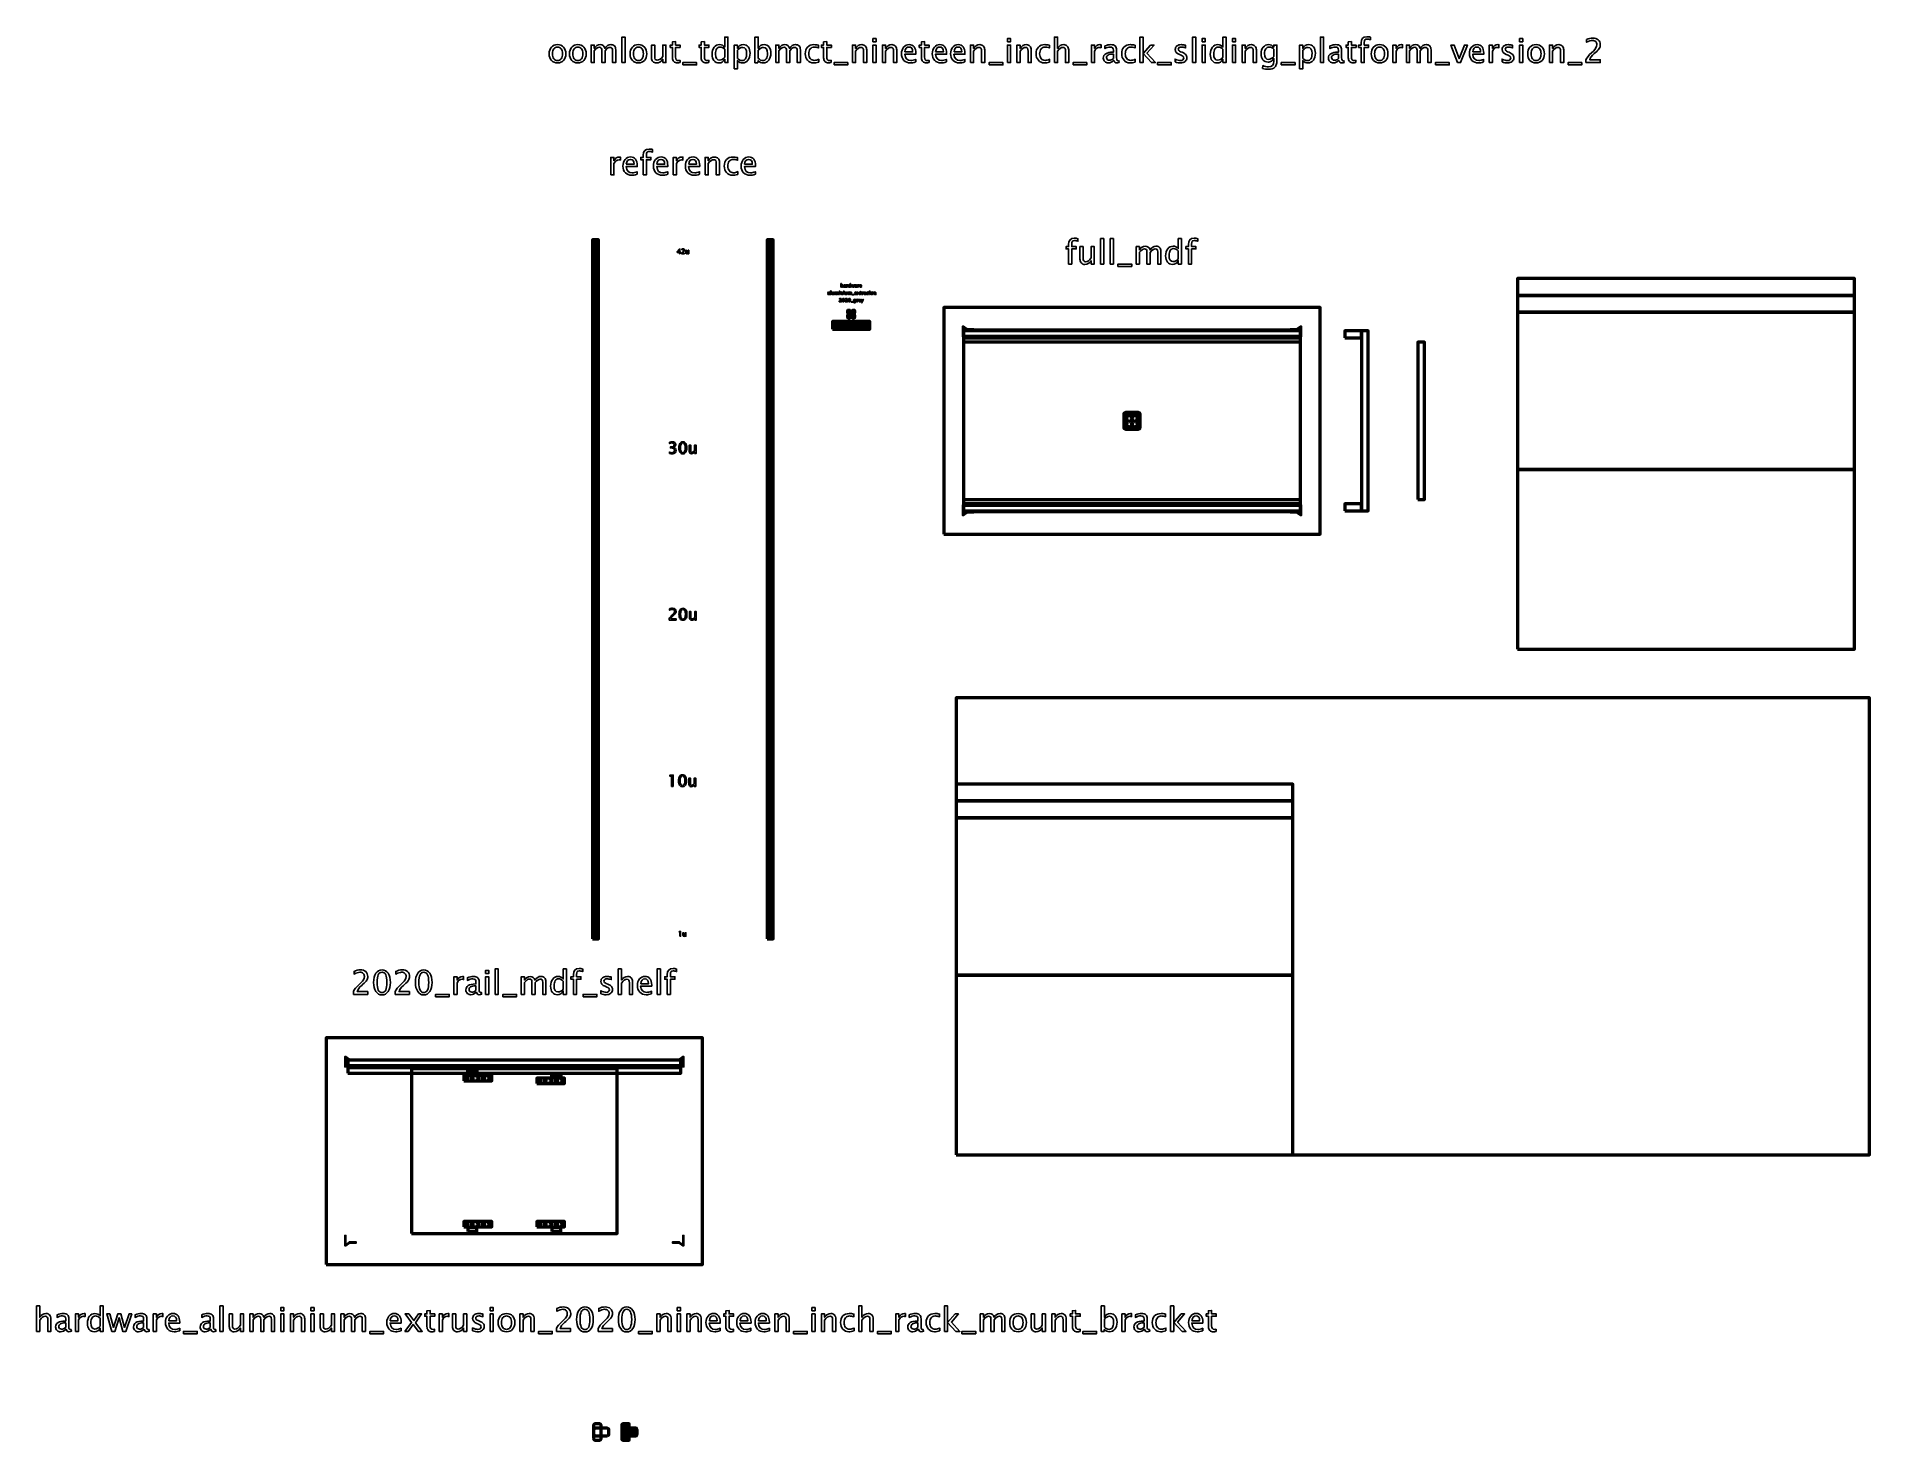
# Model space of a CAD drawing. Header units: centimetres. Extents: x -278 to 212, y -227 to 148.
import ezdxf

# ---------------------------------------------------------------- set-up
doc = ezdxf.new("R2010")
doc.units = ezdxf.units.CM
doc.header["$MEASUREMENT"] = 0
doc.layers.add('Layer 1', color=7, linetype='Continuous')

msp = doc.modelspace()

# ---------------------------------------------------------------- linework, layer by layer
at = {"layer": 'Layer 1', "lineweight": 53}
for points in [[(-129.12999, 88.9), (-127.54249, 88.9), (-127.54249, 93.345), (-129.12999, 93.345), (-129.12999, 88.9)], [(-128.70598, 92.26), (-127.80598, 92.26), (-127.80598, 93.16), (-128.70598, 93.16), (-128.70598, 92.26)], [(-82.45751, 88.9), (-80.87001, 88.9), (-80.87001, 93.345), (-82.45751, 93.345), (-82.45751, 88.9)], [(-82.19398, 92.26), (-81.29398, 92.26), (-81.29398, 93.16), (-82.19398, 93.16), (-82.19398, 92.26)], [(-129.12999, 84.455), (-127.54249, 84.455), (-127.54249, 88.9), (-129.12999, 88.9), (-129.12999, 84.455)], [(-128.70598, 90.6725), (-127.80598, 90.6725), (-127.80598, 91.5725), (-128.70598, 91.5725), (-128.70598, 90.6725)], [(-128.70598, 89.085), (-127.80598, 89.085), (-127.80598, 89.985), (-128.70598, 89.985), (-128.70598, 89.085)], [(-128.70598, 87.815), (-127.80598, 87.815), (-127.80598, 88.715), (-128.70598, 88.715), (-128.70598, 87.815)], [(-82.45751, 84.455), (-80.87001, 84.455), (-80.87001, 88.9), (-82.45751, 88.9), (-82.45751, 84.455)], [(-82.19398, 90.6725), (-81.29398, 90.6725), (-81.29398, 91.5725), (-82.19398, 91.5725), (-82.19398, 90.6725)], [(-82.19398, 89.085), (-81.29398, 89.085), (-81.29398, 89.985), (-82.19398, 89.985), (-82.19398, 89.085)], [(-82.19398, 87.815), (-81.29398, 87.815), (-81.29398, 88.715), (-82.19398, 88.715), (-82.19398, 87.815)], [(-129.12999, 80.01), (-127.54249, 80.01), (-127.54249, 84.455), (-129.12999, 84.455), (-129.12999, 80.01)], [(-128.70598, 86.2275), (-127.80598, 86.2275), (-127.80598, 87.1275), (-128.70598, 87.1275), (-128.70598, 86.2275)], [(-128.70598, 84.64), (-127.80598, 84.64), (-127.80598, 85.54), (-128.70598, 85.54), (-128.70598, 84.64)], [(-128.70598, 83.37), (-127.80598, 83.37), (-127.80598, 84.27), (-128.70598, 84.27), (-128.70598, 83.37)], [(-82.45751, 80.01), (-80.87001, 80.01), (-80.87001, 84.455), (-82.45751, 84.455), (-82.45751, 80.01)], [(-82.19398, 86.2275), (-81.29398, 86.2275), (-81.29398, 87.1275), (-82.19398, 87.1275), (-82.19398, 86.2275)], [(-82.19398, 84.64), (-81.29398, 84.64), (-81.29398, 85.54), (-82.19398, 85.54), (-82.19398, 84.64)], [(-82.19398, 83.37), (-81.29398, 83.37), (-81.29398, 84.27), (-82.19398, 84.27), (-82.19398, 83.37)], [(-129.12999, 75.565), (-127.54249, 75.565), (-127.54249, 80.01), (-129.12999, 80.01), (-129.12999, 75.565)], [(-128.70598, 81.7825), (-127.80598, 81.7825), (-127.80598, 82.6825), (-128.70598, 82.6825), (-128.70598, 81.7825)], [(-128.70598, 80.195), (-127.80598, 80.195), (-127.80598, 81.095), (-128.70598, 81.095), (-128.70598, 80.195)], [(-128.70598, 78.925), (-127.80598, 78.925), (-127.80598, 79.825), (-128.70598, 79.825), (-128.70598, 78.925)], [(-82.45751, 75.565), (-80.87001, 75.565), (-80.87001, 80.01), (-82.45751, 80.01), (-82.45751, 75.565)], [(-82.19398, 81.7825), (-81.29398, 81.7825), (-81.29398, 82.6825), (-82.19398, 82.6825), (-82.19398, 81.7825)], [(-82.19398, 80.195), (-81.29398, 80.195), (-81.29398, 81.095), (-82.19398, 81.095), (-82.19398, 80.195)], [(-82.19398, 78.925), (-81.29398, 78.925), (-81.29398, 79.825), (-82.19398, 79.825), (-82.19398, 78.925)], [(-129.12999, 71.12), (-127.54249, 71.12), (-127.54249, 75.565), (-129.12999, 75.565), (-129.12999, 71.12)], [(-128.70598, 77.3375), (-127.80598, 77.3375), (-127.80598, 78.2375), (-128.70598, 78.2375), (-128.70598, 77.3375)], [(-128.70598, 75.75), (-127.80598, 75.75), (-127.80598, 76.65), (-128.70598, 76.65), (-128.70598, 75.75)], [(-128.70598, 74.48), (-127.80598, 74.48), (-127.80598, 75.38), (-128.70598, 75.38), (-128.70598, 74.48)], [(-128.70598, 72.8925), (-127.80598, 72.8925), (-127.80598, 73.7925), (-128.70598, 73.7925), (-128.70598, 72.8925)], [(-82.45751, 71.12), (-80.87001, 71.12), (-80.87001, 75.565), (-82.45751, 75.565), (-82.45751, 71.12)], [(-82.19398, 77.3375), (-81.29398, 77.3375), (-81.29398, 78.2375), (-82.19398, 78.2375), (-82.19398, 77.3375)], [(-82.19398, 75.75), (-81.29398, 75.75), (-81.29398, 76.65), (-82.19398, 76.65), (-82.19398, 75.75)], [(-82.19398, 74.48), (-81.29398, 74.48), (-81.29398, 75.38), (-82.19398, 75.38), (-82.19398, 74.48)], [(-82.19398, 72.8925), (-81.29398, 72.8925), (-81.29398, 73.7925), (-82.19398, 73.7925), (-82.19398, 72.8925)], [(-35.25002, 14.74999), (65.24998, 14.74999), (65.24998, 75.24999), (-35.25002, 75.24999), (-35.25002, 14.74999)], [(-129.12999, 66.675), (-127.54249, 66.675), (-127.54249, 71.12), (-129.12999, 71.12), (-129.12999, 66.675)], [(-128.70598, 71.305), (-127.80598, 71.305), (-127.80598, 72.205), (-128.70598, 72.205), (-128.70598, 71.305)], [(-128.70598, 70.035), (-127.80598, 70.035), (-127.80598, 70.935), (-128.70598, 70.935), (-128.70598, 70.035)], [(-128.70598, 68.4475), (-127.80598, 68.4475), (-127.80598, 69.3475), (-128.70598, 69.3475), (-128.70598, 68.4475)], [(-82.45751, 66.675), (-80.87001, 66.675), (-80.87001, 71.12), (-82.45751, 71.12), (-82.45751, 66.675)], [(-82.19398, 71.305), (-81.29398, 71.305), (-81.29398, 72.205), (-82.19398, 72.205), (-82.19398, 71.305)], [(-82.19398, 70.035), (-81.29398, 70.035), (-81.29398, 70.935), (-82.19398, 70.935), (-82.19398, 70.035)], [(-82.19398, 68.4475), (-81.29398, 68.4475), (-81.29398, 69.3475), (-82.19398, 69.3475), (-82.19398, 68.4475)], [(-65, 69.5), (-55, 69.5), (-55, 71.5), (-65, 71.5), (-65, 69.5)], [(-65, 70.19), (-55, 70.19), (-55, 70.81), (-65, 70.81), (-65, 70.19)], [(-30.00001, 20.74999), (59.99997, 20.74999), (59.99997, 69.24999), (-30.00001, 69.24999), (-30.00001, 20.74999)], [(-129.12999, 62.23), (-127.54249, 62.23), (-127.54249, 66.675), (-129.12999, 66.675), (-129.12999, 62.23)], [(-128.70598, 66.86), (-127.80598, 66.86), (-127.80598, 67.76), (-128.70598, 67.76), (-128.70598, 66.86)], [(-128.70598, 65.59), (-127.80598, 65.59), (-127.80598, 66.49), (-128.70598, 66.49), (-128.70598, 65.59)], [(-128.70598, 64.0025), (-127.80598, 64.0025), (-127.80598, 64.9025), (-128.70598, 64.9025), (-128.70598, 64.0025)], [(-82.45751, 62.23), (-80.87001, 62.23), (-80.87001, 66.675), (-82.45751, 66.675), (-82.45751, 62.23)], [(-82.19398, 66.86), (-81.29398, 66.86), (-81.29398, 67.76), (-82.19398, 67.76), (-82.19398, 66.86)], [(-82.19398, 65.59), (-81.29398, 65.59), (-81.29398, 66.49), (-82.19398, 66.49), (-82.19398, 65.59)], [(-82.19398, 64.0025), (-81.29398, 64.0025), (-81.29398, 64.9025), (-82.19398, 64.9025), (-82.19398, 64.0025)], [(-30.00001, 22.49999), (59.99997, 22.49999), (59.99997, 67.49999), (-30.00001, 67.49999), (-30.00001, 22.49999)], [(-129.12999, 57.785), (-127.54249, 57.785), (-127.54249, 62.23), (-129.12999, 62.23), (-129.12999, 57.785)], [(-128.70598, 62.415), (-127.80598, 62.415), (-127.80598, 63.315), (-128.70598, 63.315), (-128.70598, 62.415)], [(-128.70598, 61.145), (-127.80598, 61.145), (-127.80598, 62.045), (-128.70598, 62.045), (-128.70598, 61.145)], [(-128.70598, 59.5575), (-127.80598, 59.5575), (-127.80598, 60.4575), (-128.70598, 60.4575), (-128.70598, 59.5575)], [(-128.70598, 57.97), (-127.80598, 57.97), (-127.80598, 58.87), (-128.70598, 58.87), (-128.70598, 57.97)], [(-82.45751, 57.785), (-80.87001, 57.785), (-80.87001, 62.23), (-82.45751, 62.23), (-82.45751, 57.785)], [(-82.19398, 62.415), (-81.29398, 62.415), (-81.29398, 63.315), (-82.19398, 63.315), (-82.19398, 62.415)], [(-82.19398, 61.145), (-81.29398, 61.145), (-81.29398, 62.045), (-82.19398, 62.045), (-82.19398, 61.145)], [(-82.19398, 59.5575), (-81.29398, 59.5575), (-81.29398, 60.4575), (-82.19398, 60.4575), (-82.19398, 59.5575)], [(-82.19398, 57.97), (-81.29398, 57.97), (-81.29398, 58.87), (-82.19398, 58.87), (-82.19398, 57.97)], [(-129.12999, 53.34), (-127.54249, 53.34), (-127.54249, 57.785), (-129.12999, 57.785), (-129.12999, 53.34)], [(-128.70598, 56.7), (-127.80598, 56.7), (-127.80598, 57.6), (-128.70598, 57.6), (-128.70598, 56.7)], [(-128.70598, 55.1125), (-127.80598, 55.1125), (-127.80598, 56.0125), (-128.70598, 56.0125), (-128.70598, 55.1125)], [(-128.70598, 53.525), (-127.80598, 53.525), (-127.80598, 54.425), (-128.70598, 54.425), (-128.70598, 53.525)], [(-82.45751, 53.34), (-80.87001, 53.34), (-80.87001, 57.785), (-82.45751, 57.785), (-82.45751, 53.34)], [(-82.19398, 56.7), (-81.29398, 56.7), (-81.29398, 57.6), (-82.19398, 57.6), (-82.19398, 56.7)], [(-82.19398, 55.1125), (-81.29398, 55.1125), (-81.29398, 56.0125), (-82.19398, 56.0125), (-82.19398, 55.1125)], [(-82.19398, 53.525), (-81.29398, 53.525), (-81.29398, 54.425), (-82.19398, 54.425), (-82.19398, 53.525)], [(-129.12999, 48.895), (-127.54249, 48.895), (-127.54249, 53.34), (-129.12999, 53.34), (-129.12999, 48.895)], [(-128.70598, 52.255), (-127.80598, 52.255), (-127.80598, 53.155), (-128.70598, 53.155), (-128.70598, 52.255)], [(-128.70598, 50.6675), (-127.80598, 50.6675), (-127.80598, 51.5675), (-128.70598, 51.5675), (-128.70598, 50.6675)], [(-128.70598, 49.08), (-127.80598, 49.08), (-127.80598, 49.98), (-128.70598, 49.98), (-128.70598, 49.08)], [(-82.45751, 48.895), (-80.87001, 48.895), (-80.87001, 53.34), (-82.45751, 53.34), (-82.45751, 48.895)], [(-82.19398, 52.255), (-81.29398, 52.255), (-81.29398, 53.155), (-82.19398, 53.155), (-82.19398, 52.255)], [(-82.19398, 50.6675), (-81.29398, 50.6675), (-81.29398, 51.5675), (-82.19398, 51.5675), (-82.19398, 50.6675)], [(-82.19398, 49.08), (-81.29398, 49.08), (-81.29398, 49.98), (-82.19398, 49.98), (-82.19398, 49.08)], [(-129.12999, 44.45), (-127.54249, 44.45), (-127.54249, 48.895), (-129.12999, 48.895), (-129.12999, 44.45)], [(-129.12999, 40.005), (-127.54249, 40.005), (-127.54249, 44.45), (-129.12999, 44.45), (-129.12999, 40.005)], [(-128.70598, 47.81), (-127.80598, 47.81), (-127.80598, 48.71), (-128.70598, 48.71), (-128.70598, 47.81)], [(-128.70598, 46.2225), (-127.80598, 46.2225), (-127.80598, 47.1225), (-128.70598, 47.1225), (-128.70598, 46.2225)], [(-128.70598, 44.635), (-127.80598, 44.635), (-127.80598, 45.535), (-128.70598, 45.535), (-128.70598, 44.635)], [(-128.70598, 43.365), (-127.80598, 43.365), (-127.80598, 44.265), (-128.70598, 44.265), (-128.70598, 43.365)], [(-82.45751, 44.45), (-80.87001, 44.45), (-80.87001, 48.895), (-82.45751, 48.895), (-82.45751, 44.45)], [(-82.45751, 40.005), (-80.87001, 40.005), (-80.87001, 44.45), (-82.45751, 44.45), (-82.45751, 40.005)], [(-82.19398, 47.81), (-81.29398, 47.81), (-81.29398, 48.71), (-82.19398, 48.71), (-82.19398, 47.81)], [(-82.19398, 46.2225), (-81.29398, 46.2225), (-81.29398, 47.1225), (-82.19398, 47.1225), (-82.19398, 46.2225)], [(-82.19398, 44.635), (-81.29398, 44.635), (-81.29398, 45.535), (-82.19398, 45.535), (-82.19398, 44.635)], [(-82.19398, 43.365), (-81.29398, 43.365), (-81.29398, 44.265), (-82.19398, 44.265), (-82.19398, 43.365)], [(-129.12999, 35.56), (-127.54249, 35.56), (-127.54249, 40.005), (-129.12999, 40.005), (-129.12999, 35.56)], [(-128.70598, 41.7775), (-127.80598, 41.7775), (-127.80598, 42.6775), (-128.70598, 42.6775), (-128.70598, 41.7775)], [(-128.70598, 40.19), (-127.80598, 40.19), (-127.80598, 41.09), (-128.70598, 41.09), (-128.70598, 40.19)], [(-128.70598, 38.92), (-127.80598, 38.92), (-127.80598, 39.82), (-128.70598, 39.82), (-128.70598, 38.92)], [(-82.45751, 35.56), (-80.87001, 35.56), (-80.87001, 40.005), (-82.45751, 40.005), (-82.45751, 35.56)], [(-82.19398, 41.7775), (-81.29398, 41.7775), (-81.29398, 42.6775), (-82.19398, 42.6775), (-82.19398, 41.7775)], [(-82.19398, 40.19), (-81.29398, 40.19), (-81.29398, 41.09), (-82.19398, 41.09), (-82.19398, 40.19)], [(-82.19398, 38.92), (-81.29398, 38.92), (-81.29398, 39.82), (-82.19398, 39.82), (-82.19398, 38.92)], [(-129.12999, 31.115), (-127.54249, 31.115), (-127.54249, 35.56), (-129.12999, 35.56), (-129.12999, 31.115)], [(-128.70598, 37.3325), (-127.80598, 37.3325), (-127.80598, 38.2325), (-128.70598, 38.2325), (-128.70598, 37.3325)], [(-128.70598, 35.745), (-127.80598, 35.745), (-127.80598, 36.645), (-128.70598, 36.645), (-128.70598, 35.745)], [(-128.70598, 34.475), (-127.80598, 34.475), (-127.80598, 35.375), (-128.70598, 35.375), (-128.70598, 34.475)], [(-82.45751, 31.115), (-80.87001, 31.115), (-80.87001, 35.56), (-82.45751, 35.56), (-82.45751, 31.115)], [(-82.19398, 37.3325), (-81.29398, 37.3325), (-81.29398, 38.2325), (-82.19398, 38.2325), (-82.19398, 37.3325)], [(-82.19398, 35.745), (-81.29398, 35.745), (-81.29398, 36.645), (-82.19398, 36.645), (-82.19398, 35.745)], [(-82.19398, 34.475), (-81.29398, 34.475), (-81.29398, 35.375), (-82.19398, 35.375), (-82.19398, 34.475)], [(-129.12999, 26.67), (-127.54249, 26.67), (-127.54249, 31.115), (-129.12999, 31.115), (-129.12999, 26.67)], [(-128.70598, 32.8875), (-127.80598, 32.8875), (-127.80598, 33.7875), (-128.70598, 33.7875), (-128.70598, 32.8875)], [(-128.70598, 31.3), (-127.80598, 31.3), (-127.80598, 32.2), (-128.70598, 32.2), (-128.70598, 31.3)], [(-128.70598, 30.03), (-127.80598, 30.03), (-127.80598, 30.93), (-128.70598, 30.93), (-128.70598, 30.03)], [(-82.45751, 26.67), (-80.87001, 26.67), (-80.87001, 31.115), (-82.45751, 31.115), (-82.45751, 26.67)], [(-82.19398, 32.8875), (-81.29398, 32.8875), (-81.29398, 33.7875), (-82.19398, 33.7875), (-82.19398, 32.8875)], [(-82.19398, 31.3), (-81.29398, 31.3), (-81.29398, 32.2), (-82.19398, 32.2), (-82.19398, 31.3)], [(-82.19398, 30.03), (-81.29398, 30.03), (-81.29398, 30.93), (-82.19398, 30.93), (-82.19398, 30.03)], [(-129.12999, 22.225), (-127.54249, 22.225), (-127.54249, 26.67), (-129.12999, 26.67), (-129.12999, 22.225)], [(-128.70598, 28.4425), (-127.80598, 28.4425), (-127.80598, 29.3425), (-128.70598, 29.3425), (-128.70598, 28.4425)], [(-128.70598, 26.855), (-127.80598, 26.855), (-127.80598, 27.755), (-128.70598, 27.755), (-128.70598, 26.855)], [(-128.70598, 25.585), (-127.80598, 25.585), (-127.80598, 26.485), (-128.70598, 26.485), (-128.70598, 25.585)], [(-128.70598, 23.9975), (-127.80598, 23.9975), (-127.80598, 24.8975), (-128.70598, 24.8975), (-128.70598, 23.9975)], [(-82.45751, 22.225), (-80.87001, 22.225), (-80.87001, 26.67), (-82.45751, 26.67), (-82.45751, 22.225)], [(-82.19398, 28.4425), (-81.29398, 28.4425), (-81.29398, 29.3425), (-82.19398, 29.3425), (-82.19398, 28.4425)], [(-82.19398, 26.855), (-81.29398, 26.855), (-81.29398, 27.755), (-82.19398, 27.755), (-82.19398, 26.855)], [(-82.19398, 25.585), (-81.29398, 25.585), (-81.29398, 26.485), (-82.19398, 26.485), (-82.19398, 25.585)], [(-82.19398, 23.9975), (-81.29398, 23.9975), (-81.29398, 24.8975), (-82.19398, 24.8975), (-82.19398, 23.9975)], [(-129.12999, 17.78), (-127.54249, 17.78), (-127.54249, 22.225), (-129.12999, 22.225), (-129.12999, 17.78)], [(-128.70598, 22.41), (-127.80598, 22.41), (-127.80598, 23.31), (-128.70598, 23.31), (-128.70598, 22.41)], [(-128.70598, 21.14), (-127.80598, 21.14), (-127.80598, 22.04), (-128.70598, 22.04), (-128.70598, 21.14)], [(-128.70598, 19.5525), (-127.80598, 19.5525), (-127.80598, 20.4525), (-128.70598, 20.4525), (-128.70598, 19.5525)], [(-82.45751, 17.78), (-80.87001, 17.78), (-80.87001, 22.225), (-82.45751, 22.225), (-82.45751, 17.78)], [(-82.19398, 22.41), (-81.29398, 22.41), (-81.29398, 23.31), (-82.19398, 23.31), (-82.19398, 22.41)], [(-82.19398, 21.14), (-81.29398, 21.14), (-81.29398, 22.04), (-82.19398, 22.04), (-82.19398, 21.14)], [(-82.19398, 19.5525), (-81.29398, 19.5525), (-81.29398, 20.4525), (-82.19398, 20.4525), (-82.19398, 19.5525)], [(-129.12999, 13.335), (-127.54249, 13.335), (-127.54249, 17.78), (-129.12999, 17.78), (-129.12999, 13.335)], [(-128.70598, 17.965), (-127.80598, 17.965), (-127.80598, 18.865), (-128.70598, 18.865), (-128.70598, 17.965)], [(-128.70598, 16.695), (-127.80598, 16.695), (-127.80598, 17.595), (-128.70598, 17.595), (-128.70598, 16.695)], [(-128.70598, 15.1075), (-127.80598, 15.1075), (-127.80598, 16.0075), (-128.70598, 16.0075), (-128.70598, 15.1075)], [(-82.45751, 13.335), (-80.87001, 13.335), (-80.87001, 17.78), (-82.45751, 17.78), (-82.45751, 13.335)], [(-82.19398, 17.965), (-81.29398, 17.965), (-81.29398, 18.865), (-82.19398, 18.865), (-82.19398, 17.965)], [(-82.19398, 16.695), (-81.29398, 16.695), (-81.29398, 17.595), (-82.19398, 17.595), (-82.19398, 16.695)], [(-82.19398, 15.1075), (-81.29398, 15.1075), (-81.29398, 16.0075), (-82.19398, 16.0075), (-82.19398, 15.1075)], [(-129.12999, 8.89), (-127.54249, 8.89), (-127.54249, 13.335), (-129.12999, 13.335), (-129.12999, 8.89)], [(-128.70598, 13.52), (-127.80598, 13.52), (-127.80598, 14.42), (-128.70598, 14.42), (-128.70598, 13.52)], [(-128.70598, 12.25), (-127.80598, 12.25), (-127.80598, 13.15), (-128.70598, 13.15), (-128.70598, 12.25)], [(-128.70598, 10.6625), (-127.80598, 10.6625), (-127.80598, 11.5625), (-128.70598, 11.5625), (-128.70598, 10.6625)], [(-128.70598, 9.075), (-127.80598, 9.075), (-127.80598, 9.975), (-128.70598, 9.975), (-128.70598, 9.075)], [(-82.45751, 8.89), (-80.87001, 8.89), (-80.87001, 13.335), (-82.45751, 13.335), (-82.45751, 8.89)], [(-82.19398, 13.52), (-81.29398, 13.52), (-81.29398, 14.42), (-82.19398, 14.42), (-82.19398, 13.52)], [(-82.19398, 12.25), (-81.29398, 12.25), (-81.29398, 13.15), (-82.19398, 13.15), (-82.19398, 12.25)], [(-82.19398, 10.6625), (-81.29398, 10.6625), (-81.29398, 11.5625), (-82.19398, 11.5625), (-82.19398, 10.6625)], [(-82.19398, 9.075), (-81.29398, 9.075), (-81.29398, 9.975), (-82.19398, 9.975), (-82.19398, 9.075)], [(-129.12999, 4.445), (-127.54249, 4.445), (-127.54249, 8.89), (-129.12999, 8.89), (-129.12999, 4.445)], [(-128.70598, 7.805), (-127.80598, 7.805), (-127.80598, 8.705), (-128.70598, 8.705), (-128.70598, 7.805)], [(-128.70598, 6.2175), (-127.80598, 6.2175), (-127.80598, 7.1175), (-128.70598, 7.1175), (-128.70598, 6.2175)], [(-128.70598, 4.63), (-127.80598, 4.63), (-127.80598, 5.53), (-128.70598, 5.53), (-128.70598, 4.63)], [(-82.45751, 4.445), (-80.87001, 4.445), (-80.87001, 8.89), (-82.45751, 8.89), (-82.45751, 4.445)], [(-82.19398, 7.805), (-81.29398, 7.805), (-81.29398, 8.705), (-82.19398, 8.705), (-82.19398, 7.805)], [(-82.19398, 6.2175), (-81.29398, 6.2175), (-81.29398, 7.1175), (-82.19398, 7.1175), (-82.19398, 6.2175)], [(-82.19398, 4.63), (-81.29398, 4.63), (-81.29398, 5.53), (-82.19398, 5.53), (-82.19398, 4.63)], [(-129.12999, 0), (-127.54249, 0), (-127.54249, 4.445), (-129.12999, 4.445), (-129.12999, 0)], [(-129.12999, -4.445), (-127.54249, -4.445), (-127.54249, 0), (-129.12999, 0), (-129.12999, -4.445)], [(-128.70598, 3.36), (-127.80598, 3.36), (-127.80598, 4.26), (-128.70598, 4.26), (-128.70598, 3.36)], [(-128.70598, 1.7725), (-127.80598, 1.7725), (-127.80598, 2.6725), (-128.70598, 2.6725), (-128.70598, 1.7725)], [(-128.70598, 0.185), (-127.80598, 0.185), (-127.80598, 1.085), (-128.70598, 1.085), (-128.70598, 0.185)], [(-82.45751, 0), (-80.87001, 0), (-80.87001, 4.445), (-82.45751, 4.445), (-82.45751, 0)], [(-82.45751, -4.445), (-80.87001, -4.445), (-80.87001, 0), (-82.45751, 0), (-82.45751, -4.445)], [(-82.19398, 3.36), (-81.29398, 3.36), (-81.29398, 4.26), (-82.19398, 4.26), (-82.19398, 3.36)], [(-82.19398, 1.7725), (-81.29398, 1.7725), (-81.29398, 2.6725), (-82.19398, 2.6725), (-82.19398, 1.7725)], [(-82.19398, 0.185), (-81.29398, 0.185), (-81.29398, 1.085), (-82.19398, 1.085), (-82.19398, 0.185)], [(-129.12999, -8.89), (-127.54249, -8.89), (-127.54249, -4.445), (-129.12999, -4.445), (-129.12999, -8.89)], [(-128.70598, -1.085), (-127.80598, -1.085), (-127.80598, -0.185), (-128.70598, -0.185), (-128.70598, -1.085)], [(-128.70598, -2.6725), (-127.80598, -2.6725), (-127.80598, -1.7725), (-128.70598, -1.7725), (-128.70598, -2.6725)], [(-128.70598, -4.26), (-127.80598, -4.26), (-127.80598, -3.36), (-128.70598, -3.36), (-128.70598, -4.26)], [(-128.70598, -5.53), (-127.80598, -5.53), (-127.80598, -4.63), (-128.70598, -4.63), (-128.70598, -5.53)], [(-82.45751, -8.89), (-80.87001, -8.89), (-80.87001, -4.445), (-82.45751, -4.445), (-82.45751, -8.89)], [(-82.19398, -1.085), (-81.29398, -1.085), (-81.29398, -0.185), (-82.19398, -0.185), (-82.19398, -1.085)], [(-82.19398, -2.6725), (-81.29398, -2.6725), (-81.29398, -1.7725), (-82.19398, -1.7725), (-82.19398, -2.6725)], [(-82.19398, -4.26), (-81.29398, -4.26), (-81.29398, -3.36), (-82.19398, -3.36), (-82.19398, -4.26)], [(-82.19398, -5.53), (-81.29398, -5.53), (-81.29398, -4.63), (-82.19398, -4.63), (-82.19398, -5.53)], [(-129.12999, -13.335), (-127.54249, -13.335), (-127.54249, -8.89), (-129.12999, -8.89), (-129.12999, -13.335)], [(-128.70598, -7.1175), (-127.80598, -7.1175), (-127.80598, -6.2175), (-128.70598, -6.2175), (-128.70598, -7.1175)], [(-128.70598, -8.705), (-127.80598, -8.705), (-127.80598, -7.805), (-128.70598, -7.805), (-128.70598, -8.705)], [(-128.70598, -9.975), (-127.80598, -9.975), (-127.80598, -9.075), (-128.70598, -9.075), (-128.70598, -9.975)], [(-82.45751, -13.335), (-80.87001, -13.335), (-80.87001, -8.89), (-82.45751, -8.89), (-82.45751, -13.335)], [(-82.19398, -7.1175), (-81.29398, -7.1175), (-81.29398, -6.2175), (-82.19398, -6.2175), (-82.19398, -7.1175)], [(-82.19398, -8.705), (-81.29398, -8.705), (-81.29398, -7.805), (-82.19398, -7.805), (-82.19398, -8.705)], [(-82.19398, -9.975), (-81.29398, -9.975), (-81.29398, -9.075), (-82.19398, -9.075), (-82.19398, -9.975)], [(-129.12999, -17.78), (-127.54249, -17.78), (-127.54249, -13.335), (-129.12999, -13.335), (-129.12999, -17.78)], [(-128.70598, -11.5625), (-127.80598, -11.5625), (-127.80598, -10.6625), (-128.70598, -10.6625), (-128.70598, -11.5625)], [(-128.70598, -13.15), (-127.80598, -13.15), (-127.80598, -12.25), (-128.70598, -12.25), (-128.70598, -13.15)], [(-128.70598, -14.42), (-127.80598, -14.42), (-127.80598, -13.52), (-128.70598, -13.52), (-128.70598, -14.42)], [(-82.45751, -17.78), (-80.87001, -17.78), (-80.87001, -13.335), (-82.45751, -13.335), (-82.45751, -17.78)], [(-82.19398, -11.5625), (-81.29398, -11.5625), (-81.29398, -10.6625), (-82.19398, -10.6625), (-82.19398, -11.5625)], [(-82.19398, -13.15), (-81.29398, -13.15), (-81.29398, -12.25), (-82.19398, -12.25), (-82.19398, -13.15)], [(-82.19398, -14.42), (-81.29398, -14.42), (-81.29398, -13.52), (-82.19398, -13.52), (-82.19398, -14.42)], [(-129.12999, -22.225), (-127.54249, -22.225), (-127.54249, -17.78), (-129.12999, -17.78), (-129.12999, -22.225)], [(-128.70598, -16.0075), (-127.80598, -16.0075), (-127.80598, -15.1075), (-128.70598, -15.1075), (-128.70598, -16.0075)], [(-128.70598, -17.595), (-127.80598, -17.595), (-127.80598, -16.695), (-128.70598, -16.695), (-128.70598, -17.595)], [(-128.70598, -18.865), (-127.80598, -18.865), (-127.80598, -17.965), (-128.70598, -17.965), (-128.70598, -18.865)], [(-128.70598, -20.4525), (-127.80598, -20.4525), (-127.80598, -19.5525), (-128.70598, -19.5525), (-128.70598, -20.4525)], [(-82.45751, -22.225), (-80.87001, -22.225), (-80.87001, -17.78), (-82.45751, -17.78), (-82.45751, -22.225)], [(-82.19398, -16.0075), (-81.29398, -16.0075), (-81.29398, -15.1075), (-82.19398, -15.1075), (-82.19398, -16.0075)], [(-82.19398, -17.595), (-81.29398, -17.595), (-81.29398, -16.695), (-82.19398, -16.695), (-82.19398, -17.595)], [(-82.19398, -18.865), (-81.29398, -18.865), (-81.29398, -17.965), (-82.19398, -17.965), (-82.19398, -18.865)], [(-82.19398, -20.4525), (-81.29398, -20.4525), (-81.29398, -19.5525), (-82.19398, -19.5525), (-82.19398, -20.4525)], [(-129.12999, -26.67), (-127.54249, -26.67), (-127.54249, -22.225), (-129.12999, -22.225), (-129.12999, -26.67)], [(-128.70598, -22.04), (-127.80598, -22.04), (-127.80598, -21.14), (-128.70598, -21.14), (-128.70598, -22.04)], [(-128.70598, -23.31), (-127.80598, -23.31), (-127.80598, -22.41), (-128.70598, -22.41), (-128.70598, -23.31)], [(-128.70598, -24.8975), (-127.80598, -24.8975), (-127.80598, -23.9975), (-128.70598, -23.9975), (-128.70598, -24.8975)], [(-82.45751, -26.67), (-80.87001, -26.67), (-80.87001, -22.225), (-82.45751, -22.225), (-82.45751, -26.67)], [(-82.19398, -22.04), (-81.29398, -22.04), (-81.29398, -21.14), (-82.19398, -21.14), (-82.19398, -22.04)], [(-82.19398, -23.31), (-81.29398, -23.31), (-81.29398, -22.41), (-82.19398, -22.41), (-82.19398, -23.31)], [(-82.19398, -24.8975), (-81.29398, -24.8975), (-81.29398, -23.9975), (-82.19398, -23.9975), (-82.19398, -24.8975)], [(-129.12999, -31.115), (-127.54249, -31.115), (-127.54249, -26.67), (-129.12999, -26.67), (-129.12999, -31.115)], [(-128.70598, -26.485), (-127.80598, -26.485), (-127.80598, -25.585), (-128.70598, -25.585), (-128.70598, -26.485)], [(-128.70598, -27.755), (-127.80598, -27.755), (-127.80598, -26.855), (-128.70598, -26.855), (-128.70598, -27.755)], [(-128.70598, -29.3425), (-127.80598, -29.3425), (-127.80598, -28.4425), (-128.70598, -28.4425), (-128.70598, -29.3425)], [(-82.45751, -31.115), (-80.87001, -31.115), (-80.87001, -26.67), (-82.45751, -26.67), (-82.45751, -31.115)], [(-82.19398, -26.485), (-81.29398, -26.485), (-81.29398, -25.585), (-82.19398, -25.585), (-82.19398, -26.485)], [(-82.19398, -27.755), (-81.29398, -27.755), (-81.29398, -26.855), (-82.19398, -26.855), (-82.19398, -27.755)], [(-82.19398, -29.3425), (-81.29398, -29.3425), (-81.29398, -28.4425), (-82.19398, -28.4425), (-82.19398, -29.3425)], [(-32.00001, -151.00001), (211.99997, -151.00001), (211.99997, -29.00001), (-32.00001, -29.00001), (-32.00001, -151.00001)], [(-129.12999, -35.56), (-127.54249, -35.56), (-127.54249, -31.115), (-129.12999, -31.115), (-129.12999, -35.56)], [(-128.70598, -30.93), (-127.80598, -30.93), (-127.80598, -30.03), (-128.70598, -30.03), (-128.70598, -30.93)], [(-128.70598, -32.2), (-127.80598, -32.2), (-127.80598, -31.3), (-128.70598, -31.3), (-128.70598, -32.2)], [(-128.70598, -33.7875), (-127.80598, -33.7875), (-127.80598, -32.8875), (-128.70598, -32.8875), (-128.70598, -33.7875)], [(-82.45751, -35.56), (-80.87001, -35.56), (-80.87001, -31.115), (-82.45751, -31.115), (-82.45751, -35.56)], [(-82.19398, -30.93), (-81.29398, -30.93), (-81.29398, -30.03), (-82.19398, -30.03), (-82.19398, -30.93)], [(-82.19398, -32.2), (-81.29398, -32.2), (-81.29398, -31.3), (-82.19398, -31.3), (-82.19398, -32.2)], [(-82.19398, -33.7875), (-81.29398, -33.7875), (-81.29398, -32.8875), (-82.19398, -32.8875), (-82.19398, -33.7875)], [(-129.12999, -40.005), (-127.54249, -40.005), (-127.54249, -35.56), (-129.12999, -35.56), (-129.12999, -40.005)], [(-128.70598, -35.375), (-127.80598, -35.375), (-127.80598, -34.475), (-128.70598, -34.475), (-128.70598, -35.375)], [(-128.70598, -36.645), (-127.80598, -36.645), (-127.80598, -35.745), (-128.70598, -35.745), (-128.70598, -36.645)], [(-128.70598, -38.2325), (-127.80598, -38.2325), (-127.80598, -37.3325), (-128.70598, -37.3325), (-128.70598, -38.2325)], [(-128.70598, -39.82), (-127.80598, -39.82), (-127.80598, -38.92), (-128.70598, -38.92), (-128.70598, -39.82)], [(-82.45751, -40.005), (-80.87001, -40.005), (-80.87001, -35.56), (-82.45751, -35.56), (-82.45751, -40.005)], [(-82.19398, -35.375), (-81.29398, -35.375), (-81.29398, -34.475), (-82.19398, -34.475), (-82.19398, -35.375)], [(-82.19398, -36.645), (-81.29398, -36.645), (-81.29398, -35.745), (-82.19398, -35.745), (-82.19398, -36.645)], [(-82.19398, -38.2325), (-81.29398, -38.2325), (-81.29398, -37.3325), (-82.19398, -37.3325), (-82.19398, -38.2325)], [(-82.19398, -39.82), (-81.29398, -39.82), (-81.29398, -38.92), (-82.19398, -38.92), (-82.19398, -39.82)], [(-129.12999, -44.45), (-127.54249, -44.45), (-127.54249, -40.005), (-129.12999, -40.005), (-129.12999, -44.45)], [(-128.70598, -41.09), (-127.80598, -41.09), (-127.80598, -40.19), (-128.70598, -40.19), (-128.70598, -41.09)], [(-128.70598, -42.6775), (-127.80598, -42.6775), (-127.80598, -41.7775), (-128.70598, -41.7775), (-128.70598, -42.6775)], [(-128.70598, -44.265), (-127.80598, -44.265), (-127.80598, -43.365), (-128.70598, -43.365), (-128.70598, -44.265)], [(-82.45751, -44.45), (-80.87001, -44.45), (-80.87001, -40.005), (-82.45751, -40.005), (-82.45751, -44.45)], [(-82.19398, -41.09), (-81.29398, -41.09), (-81.29398, -40.19), (-82.19398, -40.19), (-82.19398, -41.09)], [(-82.19398, -42.6775), (-81.29398, -42.6775), (-81.29398, -41.7775), (-82.19398, -41.7775), (-82.19398, -42.6775)], [(-82.19398, -44.265), (-81.29398, -44.265), (-81.29398, -43.365), (-82.19398, -43.365), (-82.19398, -44.265)], [(-129.12999, -48.895), (-127.54249, -48.895), (-127.54249, -44.45), (-129.12999, -44.45), (-129.12999, -48.895)], [(-129.12999, -53.34), (-127.54249, -53.34), (-127.54249, -48.895), (-129.12999, -48.895), (-129.12999, -53.34)], [(-128.70598, -45.535), (-127.80598, -45.535), (-127.80598, -44.635), (-128.70598, -44.635), (-128.70598, -45.535)], [(-128.70598, -47.1225), (-127.80598, -47.1225), (-127.80598, -46.2225), (-128.70598, -46.2225), (-128.70598, -47.1225)], [(-128.70598, -48.71), (-127.80598, -48.71), (-127.80598, -47.81), (-128.70598, -47.81), (-128.70598, -48.71)], [(-82.45751, -48.895), (-80.87001, -48.895), (-80.87001, -44.45), (-82.45751, -44.45), (-82.45751, -48.895)], [(-82.45751, -53.34), (-80.87001, -53.34), (-80.87001, -48.895), (-82.45751, -48.895), (-82.45751, -53.34)], [(-82.19398, -45.535), (-81.29398, -45.535), (-81.29398, -44.635), (-82.19398, -44.635), (-82.19398, -45.535)], [(-82.19398, -47.1225), (-81.29398, -47.1225), (-81.29398, -46.2225), (-82.19398, -46.2225), (-82.19398, -47.1225)], [(-82.19398, -48.71), (-81.29398, -48.71), (-81.29398, -47.81), (-82.19398, -47.81), (-82.19398, -48.71)], [(-129.12999, -57.785), (-127.54249, -57.785), (-127.54249, -53.34), (-129.12999, -53.34), (-129.12999, -57.785)], [(-128.70598, -49.98), (-127.80598, -49.98), (-127.80598, -49.08), (-128.70598, -49.08), (-128.70598, -49.98)], [(-128.70598, -51.5675), (-127.80598, -51.5675), (-127.80598, -50.6675), (-128.70598, -50.6675), (-128.70598, -51.5675)], [(-128.70598, -53.155), (-127.80598, -53.155), (-127.80598, -52.255), (-128.70598, -52.255), (-128.70598, -53.155)], [(-128.70598, -54.425), (-127.80598, -54.425), (-127.80598, -53.525), (-128.70598, -53.525), (-128.70598, -54.425)], [(-82.45751, -57.785), (-80.87001, -57.785), (-80.87001, -53.34), (-82.45751, -53.34), (-82.45751, -57.785)], [(-82.19398, -49.98), (-81.29398, -49.98), (-81.29398, -49.08), (-82.19398, -49.08), (-82.19398, -49.98)], [(-82.19398, -51.5675), (-81.29398, -51.5675), (-81.29398, -50.6675), (-82.19398, -50.6675), (-82.19398, -51.5675)], [(-82.19398, -53.155), (-81.29398, -53.155), (-81.29398, -52.255), (-82.19398, -52.255), (-82.19398, -53.155)], [(-82.19398, -54.425), (-81.29398, -54.425), (-81.29398, -53.525), (-82.19398, -53.525), (-82.19398, -54.425)], [(-129.12999, -62.23), (-127.54249, -62.23), (-127.54249, -57.785), (-129.12999, -57.785), (-129.12999, -62.23)], [(-128.70598, -56.0125), (-127.80598, -56.0125), (-127.80598, -55.1125), (-128.70598, -55.1125), (-128.70598, -56.0125)], [(-128.70598, -57.6), (-127.80598, -57.6), (-127.80598, -56.7), (-128.70598, -56.7), (-128.70598, -57.6)], [(-128.70598, -58.87), (-127.80598, -58.87), (-127.80598, -57.97), (-128.70598, -57.97), (-128.70598, -58.87)], [(-82.45751, -62.23), (-80.87001, -62.23), (-80.87001, -57.785), (-82.45751, -57.785), (-82.45751, -62.23)], [(-82.19398, -56.0125), (-81.29398, -56.0125), (-81.29398, -55.1125), (-82.19398, -55.1125), (-82.19398, -56.0125)], [(-82.19398, -57.6), (-81.29398, -57.6), (-81.29398, -56.7), (-82.19398, -56.7), (-82.19398, -57.6)], [(-82.19398, -58.87), (-81.29398, -58.87), (-81.29398, -57.97), (-82.19398, -57.97), (-82.19398, -58.87)], [(-129.12999, -66.675), (-127.54249, -66.675), (-127.54249, -62.23), (-129.12999, -62.23), (-129.12999, -66.675)], [(-128.70598, -60.4575), (-127.80598, -60.4575), (-127.80598, -59.5575), (-128.70598, -59.5575), (-128.70598, -60.4575)], [(-128.70598, -62.045), (-127.80598, -62.045), (-127.80598, -61.145), (-128.70598, -61.145), (-128.70598, -62.045)], [(-128.70598, -63.315), (-127.80598, -63.315), (-127.80598, -62.415), (-128.70598, -62.415), (-128.70598, -63.315)], [(-82.45751, -66.675), (-80.87001, -66.675), (-80.87001, -62.23), (-82.45751, -62.23), (-82.45751, -66.675)], [(-82.19398, -60.4575), (-81.29398, -60.4575), (-81.29398, -59.5575), (-82.19398, -59.5575), (-82.19398, -60.4575)], [(-82.19398, -62.045), (-81.29398, -62.045), (-81.29398, -61.145), (-82.19398, -61.145), (-82.19398, -62.045)], [(-82.19398, -63.315), (-81.29398, -63.315), (-81.29398, -62.415), (-82.19398, -62.415), (-82.19398, -63.315)], [(-129.12999, -71.12), (-127.54249, -71.12), (-127.54249, -66.675), (-129.12999, -66.675), (-129.12999, -71.12)], [(-128.70598, -64.9025), (-127.80598, -64.9025), (-127.80598, -64.0025), (-128.70598, -64.0025), (-128.70598, -64.9025)], [(-128.70598, -66.49), (-127.80598, -66.49), (-127.80598, -65.59), (-128.70598, -65.59), (-128.70598, -66.49)], [(-128.70598, -67.76), (-127.80598, -67.76), (-127.80598, -66.86), (-128.70598, -66.86), (-128.70598, -67.76)], [(-128.70598, -69.3475), (-127.80598, -69.3475), (-127.80598, -68.4475), (-128.70598, -68.4475), (-128.70598, -69.3475)], [(-82.45751, -71.12), (-80.87001, -71.12), (-80.87001, -66.675), (-82.45751, -66.675), (-82.45751, -71.12)], [(-82.19398, -64.9025), (-81.29398, -64.9025), (-81.29398, -64.0025), (-82.19398, -64.0025), (-82.19398, -64.9025)], [(-82.19398, -66.49), (-81.29398, -66.49), (-81.29398, -65.59), (-82.19398, -65.59), (-82.19398, -66.49)], [(-82.19398, -67.76), (-81.29398, -67.76), (-81.29398, -66.86), (-82.19398, -66.86), (-82.19398, -67.76)], [(-82.19398, -69.3475), (-81.29398, -69.3475), (-81.29398, -68.4475), (-82.19398, -68.4475), (-82.19398, -69.3475)], [(-129.12999, -75.565), (-127.54249, -75.565), (-127.54249, -71.12), (-129.12999, -71.12), (-129.12999, -75.565)], [(-128.70598, -70.935), (-127.80598, -70.935), (-127.80598, -70.035), (-128.70598, -70.035), (-128.70598, -70.935)], [(-128.70598, -72.205), (-127.80598, -72.205), (-127.80598, -71.305), (-128.70598, -71.305), (-128.70598, -72.205)], [(-128.70598, -73.7925), (-127.80598, -73.7925), (-127.80598, -72.8925), (-128.70598, -72.8925), (-128.70598, -73.7925)], [(-82.45751, -75.565), (-80.87001, -75.565), (-80.87001, -71.12), (-82.45751, -71.12), (-82.45751, -75.565)], [(-82.19398, -70.935), (-81.29398, -70.935), (-81.29398, -70.035), (-82.19398, -70.035), (-82.19398, -70.935)], [(-82.19398, -72.205), (-81.29398, -72.205), (-81.29398, -71.305), (-82.19398, -71.305), (-82.19398, -72.205)], [(-82.19398, -73.7925), (-81.29398, -73.7925), (-81.29398, -72.8925), (-82.19398, -72.8925), (-82.19398, -73.7925)], [(-129.12999, -80.01), (-127.54249, -80.01), (-127.54249, -75.565), (-129.12999, -75.565), (-129.12999, -80.01)], [(-128.70598, -75.38), (-127.80598, -75.38), (-127.80598, -74.48), (-128.70598, -74.48), (-128.70598, -75.38)], [(-128.70598, -76.65), (-127.80598, -76.65), (-127.80598, -75.75), (-128.70598, -75.75), (-128.70598, -76.65)], [(-128.70598, -78.2375), (-127.80598, -78.2375), (-127.80598, -77.3375), (-128.70598, -77.3375), (-128.70598, -78.2375)], [(-82.45751, -80.01), (-80.87001, -80.01), (-80.87001, -75.565), (-82.45751, -75.565), (-82.45751, -80.01)], [(-82.19398, -75.38), (-81.29398, -75.38), (-81.29398, -74.48), (-82.19398, -74.48), (-82.19398, -75.38)], [(-82.19398, -76.65), (-81.29398, -76.65), (-81.29398, -75.75), (-82.19398, -75.75), (-82.19398, -76.65)], [(-82.19398, -78.2375), (-81.29398, -78.2375), (-81.29398, -77.3375), (-82.19398, -77.3375), (-82.19398, -78.2375)], [(-129.12999, -84.455), (-127.54249, -84.455), (-127.54249, -80.01), (-129.12999, -80.01), (-129.12999, -84.455)], [(-128.70598, -79.825), (-127.80598, -79.825), (-127.80598, -78.925), (-128.70598, -78.925), (-128.70598, -79.825)], [(-128.70598, -81.095), (-127.80598, -81.095), (-127.80598, -80.195), (-128.70598, -80.195), (-128.70598, -81.095)], [(-128.70598, -82.6825), (-127.80598, -82.6825), (-127.80598, -81.7825), (-128.70598, -81.7825), (-128.70598, -82.6825)], [(-82.45751, -84.455), (-80.87001, -84.455), (-80.87001, -80.01), (-82.45751, -80.01), (-82.45751, -84.455)], [(-82.19398, -79.825), (-81.29398, -79.825), (-81.29398, -78.925), (-82.19398, -78.925), (-82.19398, -79.825)], [(-82.19398, -81.095), (-81.29398, -81.095), (-81.29398, -80.195), (-82.19398, -80.195), (-82.19398, -81.095)], [(-82.19398, -82.6825), (-81.29398, -82.6825), (-81.29398, -81.7825), (-82.19398, -81.7825), (-82.19398, -82.6825)], [(-129.12999, -88.9), (-127.54249, -88.9), (-127.54249, -84.455), (-129.12999, -84.455), (-129.12999, -88.9)], [(-128.70598, -84.27), (-127.80598, -84.27), (-127.80598, -83.37), (-128.70598, -83.37), (-128.70598, -84.27)], [(-128.70598, -85.54), (-127.80598, -85.54), (-127.80598, -84.64), (-128.70598, -84.64), (-128.70598, -85.54)], [(-128.70598, -87.1275), (-127.80598, -87.1275), (-127.80598, -86.2275), (-128.70598, -86.2275), (-128.70598, -87.1275)], [(-128.70598, -88.715), (-127.80598, -88.715), (-127.80598, -87.815), (-128.70598, -87.815), (-128.70598, -88.715)], [(-82.45751, -88.9), (-80.87001, -88.9), (-80.87001, -84.455), (-82.45751, -84.455), (-82.45751, -88.9)], [(-82.19398, -84.27), (-81.29398, -84.27), (-81.29398, -83.37), (-82.19398, -83.37), (-82.19398, -84.27)], [(-82.19398, -85.54), (-81.29398, -85.54), (-81.29398, -84.64), (-82.19398, -84.64), (-82.19398, -85.54)], [(-82.19398, -87.1275), (-81.29398, -87.1275), (-81.29398, -86.2275), (-82.19398, -86.2275), (-82.19398, -87.1275)], [(-82.19398, -88.715), (-81.29398, -88.715), (-81.29398, -87.815), (-82.19398, -87.815), (-82.19398, -88.715)], [(-129.12999, -93.345), (-127.54249, -93.345), (-127.54249, -88.9), (-129.12999, -88.9), (-129.12999, -93.345)], [(-128.70598, -89.985), (-127.80598, -89.985), (-127.80598, -89.085), (-128.70598, -89.085), (-128.70598, -89.985)], [(-128.70598, -91.5725), (-127.80598, -91.5725), (-127.80598, -90.6725), (-128.70598, -90.6725), (-128.70598, -91.5725)], [(-128.70598, -93.16), (-127.80598, -93.16), (-127.80598, -92.26), (-128.70598, -92.26), (-128.70598, -93.16)], [(-82.45751, -93.345), (-80.87001, -93.345), (-80.87001, -88.9), (-82.45751, -88.9), (-82.45751, -93.345)], [(-82.19398, -89.985), (-81.29398, -89.985), (-81.29398, -89.085), (-82.19398, -89.085), (-82.19398, -89.985)], [(-82.19398, -91.5725), (-81.29398, -91.5725), (-81.29398, -90.6725), (-82.19398, -90.6725), (-82.19398, -91.5725)], [(-82.19398, -93.16), (-81.29398, -93.16), (-81.29398, -92.26), (-82.19398, -92.26), (-82.19398, -93.16)], [(-200.25002, -180.25001), (-99.75002, -180.25001), (-99.75002, -119.75001), (-200.25002, -119.75001), (-200.25002, -180.25001)], [(-194.50001, -127.7039), (-105.50001, -127.7039), (-105.50001, -125.7039), (-194.50001, -125.7039), (-194.50001, -127.7039)], [(-194.50001, -129.2039), (-105.50001, -129.2039), (-105.50001, -127.2039), (-194.50001, -127.2039), (-194.50001, -129.2039)]]:
    msp.add_lwpolyline(points, close=True, dxfattribs=at)
at = {"layer": 'Layer 1', "color": 202, "lineweight": 53}
for points in [[(117.99998, 78.49999), (207.99996, 78.49999), (207.99996, 82.99999), (117.99998, 82.99999), (117.99998, 78.49999)], [(117.99998, 73.99999), (207.99996, 73.99999), (207.99996, 78.49999), (117.99998, 78.49999), (117.99998, 73.99999)], [(117.99998, 31.99999), (207.99996, 31.99999), (207.99996, 73.99999), (117.99998, 73.99999), (117.99998, 31.99999)], [(-30.00001, 20.99999), (59.99997, 20.99999), (59.99997, 68.99999), (-30.00001, 68.99999), (-30.00001, 20.99999)], [(-30.00001, 67.19999), (59.99997, 67.19999), (59.99997, 68.99999), (-30.00001, 68.99999), (-30.00001, 67.19999)], [(71.85, 67.2), (76.35, 67.2), (76.35, 69), (71.85, 69), (71.85, 67.2)], [(76.35, 21), (78.15, 21), (78.15, 69), (76.35, 69), (76.35, 21)], [(-30.00001, 23.99999), (59.99997, 23.99999), (59.99997, 65.99999), (-30.00001, 65.99999), (-30.00001, 23.99999)], [(91.35, 24), (93.15, 24), (93.15, 66), (91.35, 66), (91.35, 24)], [(117.99998, -16.00001), (207.99996, -16.00001), (207.99996, 31.99999), (117.99998, 31.99999), (117.99998, -16.00001)], [(-30.00001, 21), (59.99997, 21), (59.99997, 22.8), (-30.00001, 22.8), (-30.00001, 21)], [(71.85, 21), (76.35, 21), (76.35, 22.8), (71.85, 22.8), (71.85, 21)], [(-32.00001, -56.50001), (57.99997, -56.50001), (57.99997, -52.00001), (-32.00001, -52.00001), (-32.00001, -56.50001)], [(-32.00001, -61.00001), (57.99997, -61.00001), (57.99997, -56.50001), (-32.00001, -56.50001), (-32.00001, -61.00001)], [(-32.00001, -103.00001), (57.99997, -103.00001), (57.99997, -61.00001), (-32.00001, -61.00001), (-32.00001, -103.00001)], [(-32.00001, -151.00001), (57.99997, -151.00001), (57.99997, -103.00001), (-32.00001, -103.00001), (-32.00001, -151.00001)]]:
    msp.add_lwpolyline(points, close=True, dxfattribs=at)
at = {"layer": 'Layer 1', "color": 1, "lineweight": 53}
for points in [[(-120.87399, -227.2225), (-119.28649, -227.2225), (-119.28649, -222.7775), (-120.87399, -222.7775), (-120.87399, -227.2225)], [(-120.44998, -223.8625), (-119.54998, -223.8625), (-119.54998, -222.9625), (-120.44998, -222.9625), (-120.44998, -223.8625)], [(-120.44998, -225.45), (-119.54998, -225.45), (-119.54998, -224.55), (-120.44998, -224.55), (-120.44998, -225.45)], [(-120.44998, -227.0375), (-119.54998, -227.0375), (-119.54998, -226.1375), (-120.44998, -226.1375), (-120.44998, -227.0375)]]:
    msp.add_lwpolyline(points, close=True, dxfattribs=at)
at = {"layer": 'Layer 1', "lineweight": 53}
for centre, major_axis in [((-128.25598, 92.71), (0, 0.3)), ((-128.25598, 91.1225), (0, 0.3)), ((-128.25598, 89.535), (0, 0.3)), ((-128.25598, 88.265), (0, 0.3)), ((-81.74398, 92.71), (0, 0.3)), ((-81.74398, 91.1225), (0, 0.3)), ((-81.74398, 89.535), (0, 0.3)), ((-81.74398, 88.265), (0, 0.3)), ((-128.25598, 86.6775), (0, 0.3)), ((-128.25598, 85.09), (0, 0.3)), ((-128.25598, 83.82), (0, 0.3)), ((-81.74398, 86.6775), (0, 0.3)), ((-81.74398, 85.09), (0, 0.3)), ((-81.74398, 83.82), (0, 0.3)), ((-128.25598, 82.2325), (0, 0.3)), ((-128.25598, 80.645), (0, 0.3)), ((-128.25598, 79.375), (0, 0.3)), ((-81.74398, 82.2325), (0, 0.3)), ((-81.74398, 80.645), (0, 0.3)), ((-81.74398, 79.375), (0, 0.3)), ((-128.25598, 77.7875), (0, 0.3)), ((-128.25598, 76.2), (0, 0.3)), ((-128.25598, 74.93), (0, 0.3)), ((-128.25598, 73.3425), (0, 0.3)), ((-81.74398, 77.7875), (0, 0.3)), ((-81.74398, 76.2), (0, 0.3)), ((-81.74398, 74.93), (0, 0.3)), ((-81.74398, 73.3425), (0, 0.3)), ((-60, 73.5), (0, 0.26)), ((-128.25598, 71.755), (0, 0.3)), ((-128.25598, 70.485), (0, 0.3)), ((-128.25598, 68.8975), (0, 0.3)), ((-81.74398, 71.755), (0, 0.3)), ((-81.74398, 70.485), (0, 0.3)), ((-81.74398, 68.8975), (0, 0.3)), ((-128.25598, 67.31), (0, 0.3)), ((-128.25598, 66.04), (0, 0.3)), ((-128.25598, 64.4525), (0, 0.3)), ((-81.74398, 67.31), (0, 0.3)), ((-81.74398, 66.04), (0, 0.3)), ((-81.74398, 64.4525), (0, 0.3)), ((-128.25598, 62.865), (0, 0.3)), ((-128.25598, 61.595), (0, 0.3)), ((-128.25598, 60.0075), (0, 0.3)), ((-81.74398, 62.865), (0, 0.3)), ((-81.74398, 61.595), (0, 0.3)), ((-81.74398, 60.0075), (0, 0.3)), ((-128.25598, 58.42), (0, 0.3)), ((-128.25598, 57.15), (0, 0.3)), ((-128.25598, 55.5625), (0, 0.3)), ((-128.25598, 53.975), (0, 0.3)), ((-81.74398, 58.42), (0, 0.3)), ((-81.74398, 57.15), (0, 0.3)), ((-81.74398, 55.5625), (0, 0.3)), ((-81.74398, 53.975), (0, 0.3)), ((-128.25598, 52.705), (0, 0.3)), ((-128.25598, 51.1175), (0, 0.3)), ((-128.25598, 49.53), (0, 0.3)), ((-81.74398, 52.705), (0, 0.3)), ((-81.74398, 51.1175), (0, 0.3)), ((-81.74398, 49.53), (0, 0.3)), ((-128.25598, 48.26), (0, 0.3)), ((-128.25598, 46.6725), (0, 0.3)), ((-128.25598, 45.085), (0, 0.3)), ((-128.25598, 43.815), (0, 0.3)), ((-81.74398, 48.26), (0, 0.3)), ((-81.74398, 46.6725), (0, 0.3)), ((-81.74398, 45.085), (0, 0.3)), ((-81.74398, 43.815), (0, 0.3)), ((13.50001, 46.49999), (0, 0.30001)), ((13.50001, 44.99999), (0, 0.30001)), ((13.5, 45.75), (0, 0.15)), ((13.5, 44.25), (0, 0.15)), ((14.25, 46.5), (0, 0.15)), ((14.25, 45), (0, 0.15)), ((15.00001, 46.49999), (0, 0.30001)), ((15.00001, 44.99999), (0, 0.30001)), ((15, 45.75), (0, 0.15)), ((15, 44.25), (0, 0.15)), ((15.75, 46.5), (0, 0.15)), ((15.75, 45), (0, 0.15)), ((16.50001, 46.49999), (0, 0.30001)), ((16.50001, 44.99999), (0, 0.30001)), ((16.5, 45.75), (0, 0.15)), ((16.5, 44.25), (0, 0.15)), ((-128.25598, 42.2275), (0, 0.3)), ((-128.25598, 40.64), (0, 0.3)), ((-128.25598, 39.37), (0, 0.3)), ((-81.74398, 42.2275), (0, 0.3)), ((-81.74398, 40.64), (0, 0.3)), ((-81.74398, 39.37), (0, 0.3)), ((13.50001, 43.49999), (0, 0.30001)), ((14.25, 43.5), (0, 0.15)), ((15.00001, 43.49999), (0, 0.30001)), ((15.75, 43.5), (0, 0.15)), ((16.50001, 43.49999), (0, 0.30001)), ((-128.25598, 37.7825), (0, 0.3)), ((-128.25598, 36.195), (0, 0.3)), ((-128.25598, 34.925), (0, 0.3)), ((-81.74398, 37.7825), (0, 0.3)), ((-81.74398, 36.195), (0, 0.3)), ((-81.74398, 34.925), (0, 0.3)), ((-128.25598, 33.3375), (0, 0.3)), ((-128.25598, 31.75), (0, 0.3)), ((-128.25598, 30.48), (0, 0.3)), ((-81.74398, 33.3375), (0, 0.3)), ((-81.74398, 31.75), (0, 0.3)), ((-81.74398, 30.48), (0, 0.3)), ((-128.25598, 28.8925), (0, 0.3)), ((-128.25598, 27.305), (0, 0.3)), ((-128.25598, 26.035), (0, 0.3)), ((-128.25598, 24.4475), (0, 0.3)), ((-81.74398, 28.8925), (0, 0.3)), ((-81.74398, 27.305), (0, 0.3)), ((-81.74398, 26.035), (0, 0.3)), ((-81.74398, 24.4475), (0, 0.3)), ((-128.25598, 22.86), (0, 0.3)), ((-128.25598, 21.59), (0, 0.3)), ((-128.25598, 20.0025), (0, 0.3)), ((-81.74398, 22.86), (0, 0.3)), ((-81.74398, 21.59), (0, 0.3)), ((-81.74398, 20.0025), (0, 0.3)), ((-128.25598, 18.415), (0, 0.3)), ((-128.25598, 17.145), (0, 0.3)), ((-128.25598, 15.5575), (0, 0.3)), ((-81.74398, 18.415), (0, 0.3)), ((-81.74398, 17.145), (0, 0.3)), ((-81.74398, 15.5575), (0, 0.3)), ((-128.25598, 13.97), (0, 0.3)), ((-128.25598, 12.7), (0, 0.3)), ((-128.25598, 11.1125), (0, 0.3)), ((-128.25598, 9.525), (0, 0.3)), ((-81.74398, 13.97), (0, 0.3)), ((-81.74398, 12.7), (0, 0.3)), ((-81.74398, 11.1125), (0, 0.3)), ((-81.74398, 9.525), (0, 0.3)), ((-128.25598, 8.255), (0, 0.3)), ((-128.25598, 6.6675), (0, 0.3)), ((-128.25598, 5.08), (0, 0.3)), ((-81.74398, 8.255), (0, 0.3)), ((-81.74398, 6.6675), (0, 0.3)), ((-81.74398, 5.08), (0, 0.3)), ((-128.25598, 3.81), (0, 0.3)), ((-128.25598, 2.2225), (0, 0.3)), ((-128.25598, 0.635), (0, 0.3)), ((-81.74398, 3.81), (0, 0.3)), ((-81.74398, 2.2225), (0, 0.3)), ((-81.74398, 0.635), (0, 0.3)), ((-128.25598, -0.635), (0, 0.3)), ((-128.25598, -2.2225), (0, 0.3)), ((-128.25598, -3.81), (0, 0.3)), ((-128.25598, -5.08), (0, 0.3)), ((-81.74398, -0.635), (0, 0.3)), ((-81.74398, -2.2225), (0, 0.3)), ((-81.74398, -3.81), (0, 0.3)), ((-81.74398, -5.08), (0, 0.3)), ((-128.25598, -6.6675), (0, 0.3)), ((-128.25598, -8.255), (0, 0.3)), ((-128.25598, -9.525), (0, 0.3)), ((-81.74398, -6.6675), (0, 0.3)), ((-81.74398, -8.255), (0, 0.3)), ((-81.74398, -9.525), (0, 0.3)), ((-128.25598, -11.1125), (0, 0.3)), ((-128.25598, -12.7), (0, 0.3)), ((-128.25598, -13.97), (0, 0.3)), ((-81.74398, -11.1125), (0, 0.3)), ((-81.74398, -12.7), (0, 0.3)), ((-81.74398, -13.97), (0, 0.3)), ((-128.25598, -15.5575), (0, 0.3)), ((-128.25598, -17.145), (0, 0.3)), ((-128.25598, -18.415), (0, 0.3)), ((-81.74398, -15.5575), (0, 0.3)), ((-81.74398, -17.145), (0, 0.3)), ((-81.74398, -18.415), (0, 0.3)), ((-128.25598, -20.0025), (0, 0.3)), ((-128.25598, -21.59), (0, 0.3)), ((-128.25598, -22.86), (0, 0.3)), ((-128.25598, -24.4475), (0, 0.3)), ((-81.74398, -20.0025), (0, 0.3)), ((-81.74398, -21.59), (0, 0.3)), ((-81.74398, -22.86), (0, 0.3)), ((-81.74398, -24.4475), (0, 0.3)), ((-128.25598, -26.035), (0, 0.3)), ((-128.25598, -27.305), (0, 0.3)), ((-128.25598, -28.8925), (0, 0.3)), ((-81.74398, -26.035), (0, 0.3)), ((-81.74398, -27.305), (0, 0.3)), ((-81.74398, -28.8925), (0, 0.3)), ((-128.25598, -30.48), (0, 0.3)), ((-128.25598, -31.75), (0, 0.3)), ((-128.25598, -33.3375), (0, 0.3)), ((-81.74398, -30.48), (0, 0.3)), ((-81.74398, -31.75), (0, 0.3)), ((-81.74398, -33.3375), (0, 0.3)), ((-128.25598, -34.925), (0, 0.3)), ((-128.25598, -36.195), (0, 0.3)), ((-128.25598, -37.7825), (0, 0.3)), ((-128.25598, -39.37), (0, 0.3)), ((-81.74398, -34.925), (0, 0.3)), ((-81.74398, -36.195), (0, 0.3)), ((-81.74398, -37.7825), (0, 0.3)), ((-81.74398, -39.37), (0, 0.3)), ((-128.25598, -40.64), (0, 0.3)), ((-128.25598, -42.2275), (0, 0.3)), ((-128.25598, -43.815), (0, 0.3)), ((-81.74398, -40.64), (0, 0.3)), ((-81.74398, -42.2275), (0, 0.3)), ((-81.74398, -43.815), (0, 0.3)), ((-128.25598, -45.085), (0, 0.3)), ((-128.25598, -46.6725), (0, 0.3)), ((-128.25598, -48.26), (0, 0.3)), ((-81.74398, -45.085), (0, 0.3)), ((-81.74398, -46.6725), (0, 0.3)), ((-81.74398, -48.26), (0, 0.3)), ((-128.25598, -49.53), (0, 0.3)), ((-128.25598, -51.1175), (0, 0.3)), ((-128.25598, -52.705), (0, 0.3)), ((-128.25598, -53.975), (0, 0.3)), ((-81.74398, -49.53), (0, 0.3)), ((-81.74398, -51.1175), (0, 0.3)), ((-81.74398, -52.705), (0, 0.3)), ((-81.74398, -53.975), (0, 0.3)), ((-128.25598, -55.5625), (0, 0.3)), ((-128.25598, -57.15), (0, 0.3)), ((-128.25598, -58.42), (0, 0.3)), ((-81.74398, -55.5625), (0, 0.3)), ((-81.74398, -57.15), (0, 0.3)), ((-81.74398, -58.42), (0, 0.3)), ((-128.25598, -60.0075), (0, 0.3)), ((-128.25598, -61.595), (0, 0.3)), ((-128.25598, -62.865), (0, 0.3)), ((-81.74398, -60.0075), (0, 0.3)), ((-81.74398, -61.595), (0, 0.3)), ((-81.74398, -62.865), (0, 0.3)), ((-128.25598, -64.4525), (0, 0.3)), ((-128.25598, -66.04), (0, 0.3)), ((-128.25598, -67.31), (0, 0.3)), ((-81.74398, -64.4525), (0, 0.3)), ((-81.74398, -66.04), (0, 0.3)), ((-81.74398, -67.31), (0, 0.3)), ((-128.25598, -68.8975), (0, 0.3)), ((-128.25598, -70.485), (0, 0.3)), ((-128.25598, -71.755), (0, 0.3)), ((-128.25598, -73.3425), (0, 0.3)), ((-81.74398, -68.8975), (0, 0.3)), ((-81.74398, -70.485), (0, 0.3)), ((-81.74398, -71.755), (0, 0.3)), ((-81.74398, -73.3425), (0, 0.3)), ((-128.25598, -74.93), (0, 0.3)), ((-128.25598, -76.2), (0, 0.3)), ((-128.25598, -77.7875), (0, 0.3)), ((-81.74398, -74.93), (0, 0.3)), ((-81.74398, -76.2), (0, 0.3)), ((-81.74398, -77.7875), (0, 0.3)), ((-128.25598, -79.375), (0, 0.3)), ((-128.25598, -80.645), (0, 0.3)), ((-128.25598, -82.2325), (0, 0.3)), ((-81.74398, -79.375), (0, 0.3)), ((-81.74398, -80.645), (0, 0.3)), ((-81.74398, -82.2325), (0, 0.3)), ((-128.25598, -83.82), (0, 0.3)), ((-128.25598, -85.09), (0, 0.3)), ((-128.25598, -86.6775), (0, 0.3)), ((-128.25598, -88.265), (0, 0.3)), ((-81.74398, -83.82), (0, 0.3)), ((-81.74398, -85.09), (0, 0.3)), ((-81.74398, -86.6775), (0, 0.3)), ((-81.74398, -88.265), (0, 0.3)), ((-128.25598, -89.535), (0, 0.3)), ((-128.25598, -91.1225), (0, 0.3)), ((-128.25598, -92.71), (0, 0.3)), ((-81.74398, -89.535), (0, 0.3)), ((-81.74398, -91.1225), (0, 0.3)), ((-81.74398, -92.71), (0, 0.3)), ((-119.99998, -223.4125), (0, 0.3)), ((-119.99998, -225), (0, 0.3)), ((-118.28649, -225), (0, 0.3)), ((-119.99998, -226.5875), (0, 0.3))]:
    msp.add_ellipse(centre, major_axis=major_axis, ratio=1, dxfattribs=at)
at = {"layer": 'Layer 1', "color": 1, "lineweight": 53}
for centre in [(-119.99998, -223.4125), (-119.99998, -225), (-119.99998, -226.5875)]:
    msp.add_ellipse(centre, major_axis=(0, 0.3), ratio=1, dxfattribs=at)
at = {"layer": 'Layer 1', "color": 3, "lineweight": 53}
msp.add_ellipse((-118.28649, -225), major_axis=(0, 0.26), ratio=1, dxfattribs=at)
at = {"layer": 'Layer 1'}
for points, knots in [([(-121.24947, 140.67044), (-121.24947, 140.67044), (-121.24947, 147.47023), (-121.24947, 147.47023), (-121.24947, 147.47023), (-121.24947, 147.47023), (-120.40281, 147.47023), (-120.40281, 147.47023), (-120.40281, 147.47023), (-120.40281, 147.47023), (-120.40281, 140.67044), (-120.40281, 140.67044), (-120.40281, 140.67044), (-120.40281, 140.67044), (-121.24947, 140.67044), (-121.24947, 140.67044)], [0, 0, 0, 0, 0.2, 0.2, 0.2, 0.2, 0.4, 0.4, 0.4, 0.4, 0.6, 0.6, 0.6, 0.6, 1, 1, 1, 1]), ([(-93.79455, 140.67044), (-93.79455, 140.67044), (-93.79455, 141.54797), (-93.79455, 141.54797), (-93.79455, 141.54797), (-94.13998, 140.8924), (-94.66033, 140.56461), (-95.3556, 140.56461), (-95.3556, 140.56461), (-95.92004, 140.56461), (-96.36395, 140.76892), (-96.68733, 141.17903), (-96.68733, 141.17903), (-97.01071, 141.58913), (-97.1724, 142.14917), (-97.1724, 142.85913), (-97.1724, 142.85913), (-97.1724, 143.63524), (-96.98866, 144.25995), (-96.62266, 144.73326), (-96.62266, 144.73326), (-96.25518, 145.2051), (-95.77305, 145.44176), (-95.1748, 145.44176), (-95.1748, 145.44176), (-94.62064, 145.44176), (-94.15909, 145.23009), (-93.79455, 144.80529), (-93.79455, 144.80529), (-93.79455, 144.80529), (-93.79455, 147.47023), (-93.79455, 147.47023), (-93.79455, 147.47023), (-93.79455, 147.47023), (-92.94789, 147.47023), (-92.94789, 147.47023), (-92.94789, 147.47023), (-92.94789, 147.47023), (-92.94789, 140.67044), (-92.94789, 140.67044), (-92.94789, 140.67044), (-92.94789, 140.67044), (-93.79455, 140.67044), (-93.79455, 140.67044)], [0, 0, 0, 0, 0.083333333, 0.083333333, 0.083333333, 0.083333333, 0.166666667, 0.166666667, 0.166666667, 0.166666667, 0.25, 0.25, 0.25, 0.25, 0.333333333, 0.333333333, 0.333333333, 0.333333333, 0.416666667, 0.416666667, 0.416666667, 0.416666667, 0.5, 0.5, 0.5, 0.5, 0.583333333, 0.583333333, 0.583333333, 0.583333333, 0.666666667, 0.666666667, 0.666666667, 0.666666667, 0.75, 0.75, 0.75, 0.75, 0.833333333, 0.833333333, 0.833333333, 0.833333333, 1, 1, 1, 1]), ([(-85.70124, 140.61752), (-85.70124, 140.61752), (-85.70124, 147.47023), (-85.70124, 147.47023), (-85.70124, 147.47023), (-85.70124, 147.47023), (-84.85458, 147.47023), (-84.85458, 147.47023), (-84.85458, 147.47023), (-84.85458, 147.47023), (-84.85458, 144.46133), (-84.85458, 144.46133), (-84.85458, 144.46133), (-84.50768, 145.11544), (-83.98586, 145.44176), (-83.2906, 145.44176), (-83.2906, 145.44176), (-82.72762, 145.44176), (-82.28518, 145.23744), (-81.9618, 144.82734), (-81.9618, 144.82734), (-81.63842, 144.41723), (-81.47673, 143.8572), (-81.47673, 143.14723), (-81.47673, 143.14723), (-81.47673, 142.37406), (-81.66047, 141.74935), (-82.02648, 141.27604), (-82.02648, 141.27604), (-82.39248, 140.80126), (-82.87461, 140.56461), (-83.4714, 140.56461), (-83.4714, 140.56461), (-84.02555, 140.56461), (-84.4871, 140.77627), (-84.85458, 141.20108), (-84.85458, 141.20108), (-84.85458, 141.20108), (-84.95747, 140.61752), (-84.95747, 140.61752), (-84.95747, 140.61752), (-84.95747, 140.61752), (-85.70124, 140.61752), (-85.70124, 140.61752)], [0, 0, 0, 0, 0.083333333, 0.083333333, 0.083333333, 0.083333333, 0.166666667, 0.166666667, 0.166666667, 0.166666667, 0.25, 0.25, 0.25, 0.25, 0.333333333, 0.333333333, 0.333333333, 0.333333333, 0.416666667, 0.416666667, 0.416666667, 0.416666667, 0.5, 0.5, 0.5, 0.5, 0.583333333, 0.583333333, 0.583333333, 0.583333333, 0.666666667, 0.666666667, 0.666666667, 0.666666667, 0.75, 0.75, 0.75, 0.75, 0.833333333, 0.833333333, 0.833333333, 0.833333333, 1, 1, 1, 1]), ([(-54.21731, 146.20023), (-54.21731, 146.20023), (-54.21731, 147.0469), (-54.21731, 147.0469), (-54.21731, 147.0469), (-54.21731, 147.0469), (-53.37065, 147.0469), (-53.37065, 147.0469), (-53.37065, 147.0469), (-53.37065, 147.0469), (-53.37065, 146.20023), (-53.37065, 146.20023), (-53.37065, 146.20023), (-53.37065, 146.20023), (-54.21731, 146.20023), (-54.21731, 146.20023)], [0, 0, 0, 0, 0.2, 0.2, 0.2, 0.2, 0.4, 0.4, 0.4, 0.4, 0.6, 0.6, 0.6, 0.6, 1, 1, 1, 1]), ([(-18.27074, 146.20023), (-18.27074, 146.20023), (-18.27074, 147.0469), (-18.27074, 147.0469), (-18.27074, 147.0469), (-18.27074, 147.0469), (-17.42408, 147.0469), (-17.42408, 147.0469), (-17.42408, 147.0469), (-17.42408, 147.0469), (-17.42408, 146.20023), (-17.42408, 146.20023), (-17.42408, 146.20023), (-17.42408, 146.20023), (-18.27074, 146.20023), (-18.27074, 146.20023)], [0, 0, 0, 0, 0.2, 0.2, 0.2, 0.2, 0.4, 0.4, 0.4, 0.4, 0.6, 0.6, 0.6, 0.6, 1, 1, 1, 1]), ([(-5.73097, 140.67044), (-5.73097, 140.67044), (-5.73097, 147.47023), (-5.73097, 147.47023), (-5.73097, 147.47023), (-5.73097, 147.47023), (-4.88431, 147.47023), (-4.88431, 147.47023), (-4.88431, 147.47023), (-4.88431, 147.47023), (-4.88431, 144.46133), (-4.88431, 144.46133), (-4.88431, 144.46133), (-4.43599, 145.11544), (-3.88624, 145.44176), (-3.23654, 145.44176), (-3.23654, 145.44176), (-2.82791, 145.44176), (-2.50306, 145.31388), (-2.26346, 145.05664), (-2.26346, 145.05664), (-2.02387, 144.80088), (-1.90334, 144.45545), (-1.90334, 144.0233), (-1.90334, 144.0233), (-1.90334, 144.0233), (-1.90334, 140.67044), (-1.90334, 140.67044), (-1.90334, 140.67044), (-1.90334, 140.67044), (-2.75, 140.67044), (-2.75, 140.67044), (-2.75, 140.67044), (-2.75, 140.67044), (-2.75, 143.74695), (-2.75, 143.74695), (-2.75, 143.74695), (-2.75, 144.09385), (-2.80145, 144.3408), (-2.90287, 144.48779), (-2.90287, 144.48779), (-3.00577, 144.63625), (-3.17481, 144.70974), (-3.41146, 144.70974), (-3.41146, 144.70974), (-3.93181, 144.70974), (-4.42276, 144.3702), (-4.88431, 143.6911), (-4.88431, 143.6911), (-4.88431, 143.6911), (-4.88431, 140.67044), (-4.88431, 140.67044), (-4.88431, 140.67044), (-4.88431, 140.67044), (-5.73097, 140.67044), (-5.73097, 140.67044)], [0, 0, 0, 0, 0.066666667, 0.066666667, 0.066666667, 0.066666667, 0.133333333, 0.133333333, 0.133333333, 0.133333333, 0.2, 0.2, 0.2, 0.2, 0.266666667, 0.266666667, 0.266666667, 0.266666667, 0.333333333, 0.333333333, 0.333333333, 0.333333333, 0.4, 0.4, 0.4, 0.4, 0.466666667, 0.466666667, 0.466666667, 0.466666667, 0.533333333, 0.533333333, 0.533333333, 0.533333333, 0.6, 0.6, 0.6, 0.6, 0.666666667, 0.666666667, 0.666666667, 0.666666667, 0.733333333, 0.733333333, 0.733333333, 0.733333333, 0.8, 0.8, 0.8, 0.8, 0.866666667, 0.866666667, 0.866666667, 0.866666667, 1, 1, 1, 1]), ([(17.14812, 140.67044), (17.14812, 140.67044), (17.14812, 147.47023), (17.14812, 147.47023), (17.14812, 147.47023), (17.14812, 147.47023), (17.99478, 147.47023), (17.99478, 147.47023), (17.99478, 147.47023), (17.99478, 147.47023), (17.99478, 143.07668), (17.99478, 143.07668), (17.99478, 143.07668), (17.99478, 143.07668), (19.97916, 145.34474), (19.97916, 145.34474), (19.97916, 145.34474), (19.97916, 145.34474), (20.89344, 145.34474), (20.89344, 145.34474), (20.89344, 145.34474), (20.89344, 145.34474), (18.99726, 143.1634), (18.99726, 143.1634), (18.99726, 143.1634), (18.99726, 143.1634), (21.29031, 140.67044), (21.29031, 140.67044), (21.29031, 140.67044), (21.29031, 140.67044), (20.19964, 140.67044), (20.19964, 140.67044), (20.19964, 140.67044), (20.19964, 140.67044), (17.99478, 143.06786), (17.99478, 143.06786), (17.99478, 143.06786), (17.99478, 143.06786), (17.99478, 140.67044), (17.99478, 140.67044), (17.99478, 140.67044), (17.99478, 140.67044), (17.14812, 140.67044), (17.14812, 140.67044)], [0, 0, 0, 0, 0.083333333, 0.083333333, 0.083333333, 0.083333333, 0.166666667, 0.166666667, 0.166666667, 0.166666667, 0.25, 0.25, 0.25, 0.25, 0.333333333, 0.333333333, 0.333333333, 0.333333333, 0.416666667, 0.416666667, 0.416666667, 0.416666667, 0.5, 0.5, 0.5, 0.5, 0.583333333, 0.583333333, 0.583333333, 0.583333333, 0.666666667, 0.666666667, 0.666666667, 0.666666667, 0.75, 0.75, 0.75, 0.75, 0.833333333, 0.833333333, 0.833333333, 0.833333333, 1, 1, 1, 1]), ([(31.20924, 140.67044), (31.20924, 140.67044), (31.20924, 147.47023), (31.20924, 147.47023), (31.20924, 147.47023), (31.20924, 147.47023), (32.0559, 147.47023), (32.0559, 147.47023), (32.0559, 147.47023), (32.0559, 147.47023), (32.0559, 140.67044), (32.0559, 140.67044), (32.0559, 140.67044), (32.0559, 140.67044), (31.20924, 140.67044), (31.20924, 140.67044)], [0, 0, 0, 0, 0.2, 0.2, 0.2, 0.2, 0.4, 0.4, 0.4, 0.4, 0.6, 0.6, 0.6, 0.6, 1, 1, 1, 1]), ([(33.75806, 146.20023), (33.75806, 146.20023), (33.75806, 147.0469), (33.75806, 147.0469), (33.75806, 147.0469), (33.75806, 147.0469), (34.60472, 147.0469), (34.60472, 147.0469), (34.60472, 147.0469), (34.60472, 147.0469), (34.60472, 146.20023), (34.60472, 146.20023), (34.60472, 146.20023), (34.60472, 146.20023), (33.75806, 146.20023), (33.75806, 146.20023)], [0, 0, 0, 0, 0.2, 0.2, 0.2, 0.2, 0.4, 0.4, 0.4, 0.4, 0.6, 0.6, 0.6, 0.6, 1, 1, 1, 1]), ([(39.31431, 140.67044), (39.31431, 140.67044), (39.31431, 141.54797), (39.31431, 141.54797), (39.31431, 141.54797), (38.96888, 140.8924), (38.44853, 140.56461), (37.75326, 140.56461), (37.75326, 140.56461), (37.18882, 140.56461), (36.74491, 140.76892), (36.42153, 141.17903), (36.42153, 141.17903), (36.09815, 141.58913), (35.93646, 142.14917), (35.93646, 142.85913), (35.93646, 142.85913), (35.93646, 143.63524), (36.1202, 144.25995), (36.4862, 144.73326), (36.4862, 144.73326), (36.85368, 145.2051), (37.33581, 145.44176), (37.93406, 145.44176), (37.93406, 145.44176), (38.48822, 145.44176), (38.94977, 145.23009), (39.31431, 144.80529), (39.31431, 144.80529), (39.31431, 144.80529), (39.31431, 147.47023), (39.31431, 147.47023), (39.31431, 147.47023), (39.31431, 147.47023), (40.16097, 147.47023), (40.16097, 147.47023), (40.16097, 147.47023), (40.16097, 147.47023), (40.16097, 140.67044), (40.16097, 140.67044), (40.16097, 140.67044), (40.16097, 140.67044), (39.31431, 140.67044), (39.31431, 140.67044)], [0, 0, 0, 0, 0.083333333, 0.083333333, 0.083333333, 0.083333333, 0.166666667, 0.166666667, 0.166666667, 0.166666667, 0.25, 0.25, 0.25, 0.25, 0.333333333, 0.333333333, 0.333333333, 0.333333333, 0.416666667, 0.416666667, 0.416666667, 0.416666667, 0.5, 0.5, 0.5, 0.5, 0.583333333, 0.583333333, 0.583333333, 0.583333333, 0.666666667, 0.666666667, 0.666666667, 0.666666667, 0.75, 0.75, 0.75, 0.75, 0.833333333, 0.833333333, 0.833333333, 0.833333333, 1, 1, 1, 1]), ([(41.85725, 146.20023), (41.85725, 146.20023), (41.85725, 147.0469), (41.85725, 147.0469), (41.85725, 147.0469), (41.85725, 147.0469), (42.70391, 147.0469), (42.70391, 147.0469), (42.70391, 147.0469), (42.70391, 147.0469), (42.70391, 146.20023), (42.70391, 146.20023), (42.70391, 146.20023), (42.70391, 146.20023), (41.85725, 146.20023), (41.85725, 146.20023)], [0, 0, 0, 0, 0.2, 0.2, 0.2, 0.2, 0.4, 0.4, 0.4, 0.4, 0.6, 0.6, 0.6, 0.6, 1, 1, 1, 1]), ([(65.33901, 140.67044), (65.33901, 140.67044), (65.33901, 147.47023), (65.33901, 147.47023), (65.33901, 147.47023), (65.33901, 147.47023), (66.18567, 147.47023), (66.18567, 147.47023), (66.18567, 147.47023), (66.18567, 147.47023), (66.18567, 140.67044), (66.18567, 140.67044), (66.18567, 140.67044), (66.18567, 140.67044), (65.33901, 140.67044), (65.33901, 140.67044)], [0, 0, 0, 0, 0.2, 0.2, 0.2, 0.2, 0.4, 0.4, 0.4, 0.4, 0.6, 0.6, 0.6, 0.6, 1, 1, 1, 1]), ([(76.21485, 140.67044), (76.21485, 140.67044), (76.21485, 144.70974), (76.21485, 144.70974), (76.21485, 144.70974), (76.21485, 144.70974), (75.55192, 144.70974), (75.55192, 144.70974), (75.55192, 144.70974), (75.55192, 144.70974), (75.55192, 145.34474), (75.55192, 145.34474), (75.55192, 145.34474), (75.55192, 145.34474), (76.21485, 145.34474), (76.21485, 145.34474), (76.21485, 145.34474), (76.21485, 145.34474), (76.21485, 145.90478), (76.21485, 145.90478), (76.21485, 145.90478), (76.21485, 147.01897), (76.72343, 147.57606), (77.74061, 147.57606), (77.74061, 147.57606), (78.02577, 147.57606), (78.34915, 147.52902), (78.71075, 147.43495), (78.71075, 147.43495), (78.71075, 147.43495), (78.71075, 146.75585), (78.71075, 146.75585), (78.71075, 146.75585), (78.3271, 146.87933), (78.01989, 146.94106), (77.78912, 146.94106), (77.78912, 146.94106), (77.50836, 146.94106), (77.31728, 146.87492), (77.21585, 146.74115), (77.21585, 146.74115), (77.11296, 146.60739), (77.06151, 146.35898), (77.06151, 145.99591), (77.06151, 145.99591), (77.06151, 145.99591), (77.06151, 145.34474), (77.06151, 145.34474), (77.06151, 145.34474), (77.06151, 145.34474), (78.23597, 145.34474), (78.23597, 145.34474), (78.23597, 145.34474), (78.23597, 145.34474), (78.23597, 144.70974), (78.23597, 144.70974), (78.23597, 144.70974), (78.23597, 144.70974), (77.06151, 144.70974), (77.06151, 144.70974), (77.06151, 144.70974), (77.06151, 144.70974), (77.06151, 140.67044), (77.06151, 140.67044), (77.06151, 140.67044), (77.06151, 140.67044), (76.21485, 140.67044), (76.21485, 140.67044)], [0, 0, 0, 0, 0.055555556, 0.055555556, 0.055555556, 0.055555556, 0.111111111, 0.111111111, 0.111111111, 0.111111111, 0.166666667, 0.166666667, 0.166666667, 0.166666667, 0.222222222, 0.222222222, 0.222222222, 0.222222222, 0.277777778, 0.277777778, 0.277777778, 0.277777778, 0.333333333, 0.333333333, 0.333333333, 0.333333333, 0.388888889, 0.388888889, 0.388888889, 0.388888889, 0.444444444, 0.444444444, 0.444444444, 0.444444444, 0.5, 0.5, 0.5, 0.5, 0.555555556, 0.555555556, 0.555555556, 0.555555556, 0.611111111, 0.611111111, 0.611111111, 0.611111111, 0.666666667, 0.666666667, 0.666666667, 0.666666667, 0.722222222, 0.722222222, 0.722222222, 0.722222222, 0.777777778, 0.777777778, 0.777777778, 0.777777778, 0.833333333, 0.833333333, 0.833333333, 0.833333333, 0.888888889, 0.888888889, 0.888888889, 0.888888889, 1, 1, 1, 1]), ([(118.55257, 146.20023), (118.55257, 146.20023), (118.55257, 147.0469), (118.55257, 147.0469), (118.55257, 147.0469), (118.55257, 147.0469), (119.39923, 147.0469), (119.39923, 147.0469), (119.39923, 147.0469), (119.39923, 147.0469), (119.39923, 146.20023), (119.39923, 146.20023), (119.39923, 146.20023), (119.39923, 146.20023), (118.55257, 146.20023), (118.55257, 146.20023)], [0, 0, 0, 0, 0.2, 0.2, 0.2, 0.2, 0.4, 0.4, 0.4, 0.4, 0.6, 0.6, 0.6, 0.6, 1, 1, 1, 1]), ([(136.28846, 140.67044), (136.28846, 140.67044), (136.28846, 141.41127), (136.28846, 141.41127), (136.28846, 141.41127), (136.53541, 141.98895), (137.03371, 142.61954), (137.78483, 143.3001), (137.78483, 143.3001), (137.78483, 143.3001), (138.2699, 143.7352), (138.2699, 143.7352), (138.2699, 143.7352), (138.89461, 144.30258), (139.2077, 144.86408), (139.2077, 145.42265), (139.2077, 145.42265), (139.2077, 145.77984), (139.10039, 146.05912), (138.88726, 146.26343), (138.88726, 146.26343), (138.67412, 146.46775), (138.37867, 146.57065), (138.00384, 146.57065), (138.00384, 146.57065), (137.56581, 146.57065), (137.04694, 146.40308), (136.44721, 146.06794), (136.44721, 146.06794), (136.44721, 146.06794), (136.44721, 146.80877), (136.44721, 146.80877), (136.44721, 146.80877), (137.01313, 147.07335), (137.5761, 147.20564), (138.13761, 147.20564), (138.13761, 147.20564), (138.73439, 147.20564), (139.21358, 147.04543), (139.57517, 146.72352), (139.57517, 146.72352), (139.9353, 146.40161), (140.1161, 145.97533), (140.1161, 145.44323), (140.1161, 145.44323), (140.1161, 145.06105), (140.02497, 144.7215), (139.8427, 144.42605), (139.8427, 144.42605), (139.65896, 144.12913), (139.31941, 143.77047), (138.82111, 143.34714), (138.82111, 143.34714), (138.82111, 143.34714), (138.49332, 143.06786), (138.49332, 143.06786), (138.49332, 143.06786), (137.81129, 142.49018), (137.41735, 141.9375), (137.31152, 141.41127), (137.31152, 141.41127), (137.31152, 141.41127), (140.08964, 141.41127), (140.08964, 141.41127), (140.08964, 141.41127), (140.08964, 141.41127), (140.08964, 140.67044), (140.08964, 140.67044), (140.08964, 140.67044), (140.08964, 140.67044), (136.28846, 140.67044), (136.28846, 140.67044)], [0, 0, 0, 0, 0.052631579, 0.052631579, 0.052631579, 0.052631579, 0.105263158, 0.105263158, 0.105263158, 0.105263158, 0.157894737, 0.157894737, 0.157894737, 0.157894737, 0.210526316, 0.210526316, 0.210526316, 0.210526316, 0.263157895, 0.263157895, 0.263157895, 0.263157895, 0.315789474, 0.315789474, 0.315789474, 0.315789474, 0.368421053, 0.368421053, 0.368421053, 0.368421053, 0.421052632, 0.421052632, 0.421052632, 0.421052632, 0.473684211, 0.473684211, 0.473684211, 0.473684211, 0.526315789, 0.526315789, 0.526315789, 0.526315789, 0.578947368, 0.578947368, 0.578947368, 0.578947368, 0.631578947, 0.631578947, 0.631578947, 0.631578947, 0.684210526, 0.684210526, 0.684210526, 0.684210526, 0.736842105, 0.736842105, 0.736842105, 0.736842105, 0.789473684, 0.789473684, 0.789473684, 0.789473684, 0.842105263, 0.842105263, 0.842105263, 0.842105263, 0.894736842, 0.894736842, 0.894736842, 0.894736842, 1, 1, 1, 1]), ([(-138.45915, 140.56461), (-139.1456, 140.56461), (-139.68946, 140.78362), (-140.08928, 141.22165), (-140.08928, 141.22165), (-140.49056, 141.65969), (-140.69047, 142.255), (-140.69047, 143.00612), (-140.69047, 143.00612), (-140.69047, 143.75577), (-140.49056, 144.34962), (-140.08928, 144.78618), (-140.08928, 144.78618), (-139.68946, 145.22274), (-139.1456, 145.44176), (-138.45915, 145.44176), (-138.45915, 145.44176), (-137.77271, 145.44176), (-137.22884, 145.22274), (-136.82903, 144.78618), (-136.82903, 144.78618), (-136.42774, 144.34962), (-136.22783, 143.75577), (-136.22783, 143.00612), (-136.22783, 143.00612), (-136.22783, 142.255), (-136.42774, 141.65969), (-136.82903, 141.22165), (-136.82903, 141.22165), (-137.22884, 140.78362), (-137.77271, 140.56461), (-138.45915, 140.56461)], [0, 0, 0, 0, 0.111111111, 0.111111111, 0.111111111, 0.111111111, 0.222222222, 0.222222222, 0.222222222, 0.222222222, 0.333333333, 0.333333333, 0.333333333, 0.333333333, 0.444444444, 0.444444444, 0.444444444, 0.444444444, 0.555555556, 0.555555556, 0.555555556, 0.555555556, 0.666666667, 0.666666667, 0.666666667, 0.666666667, 0.777777778, 0.777777778, 0.777777778, 0.777777778, 1, 1, 1, 1]), ([(-138.46062, 141.19961), (-138.0417, 141.19961), (-137.71538, 141.35689), (-137.48313, 141.67292), (-137.48313, 141.67292), (-137.25236, 141.98748), (-137.13624, 142.43286), (-137.13624, 143.00612), (-137.13624, 143.00612), (-137.13624, 143.57792), (-137.25236, 144.02183), (-137.48313, 144.33639), (-137.48313, 144.33639), (-137.71538, 144.64948), (-138.0417, 144.80676), (-138.46062, 144.80676), (-138.46062, 144.80676), (-138.88102, 144.80676), (-139.20733, 144.64948), (-139.43664, 144.33639), (-139.43664, 144.33639), (-139.66742, 144.02183), (-139.78207, 143.57792), (-139.78207, 143.00612), (-139.78207, 143.00612), (-139.78207, 142.43286), (-139.66742, 141.98748), (-139.43664, 141.67292), (-139.43664, 141.67292), (-139.20733, 141.35689), (-138.88102, 141.19961), (-138.46062, 141.19961)], [0, 0, 0, 0, 0.111111111, 0.111111111, 0.111111111, 0.111111111, 0.222222222, 0.222222222, 0.222222222, 0.222222222, 0.333333333, 0.333333333, 0.333333333, 0.333333333, 0.444444444, 0.444444444, 0.444444444, 0.444444444, 0.555555556, 0.555555556, 0.555555556, 0.555555556, 0.666666667, 0.666666667, 0.666666667, 0.666666667, 0.777777778, 0.777777778, 0.777777778, 0.777777778, 1, 1, 1, 1]), ([(-133.04107, 140.56461), (-133.72752, 140.56461), (-134.27138, 140.78362), (-134.6712, 141.22165), (-134.6712, 141.22165), (-135.07248, 141.65969), (-135.27239, 142.255), (-135.27239, 143.00612), (-135.27239, 143.00612), (-135.27239, 143.75577), (-135.07248, 144.34962), (-134.6712, 144.78618), (-134.6712, 144.78618), (-134.27138, 145.22274), (-133.72752, 145.44176), (-133.04107, 145.44176), (-133.04107, 145.44176), (-132.35463, 145.44176), (-131.81076, 145.22274), (-131.41095, 144.78618), (-131.41095, 144.78618), (-131.00966, 144.34962), (-130.80975, 143.75577), (-130.80975, 143.00612), (-130.80975, 143.00612), (-130.80975, 142.255), (-131.00966, 141.65969), (-131.41095, 141.22165), (-131.41095, 141.22165), (-131.81076, 140.78362), (-132.35463, 140.56461), (-133.04107, 140.56461)], [0, 0, 0, 0, 0.111111111, 0.111111111, 0.111111111, 0.111111111, 0.222222222, 0.222222222, 0.222222222, 0.222222222, 0.333333333, 0.333333333, 0.333333333, 0.333333333, 0.444444444, 0.444444444, 0.444444444, 0.444444444, 0.555555556, 0.555555556, 0.555555556, 0.555555556, 0.666666667, 0.666666667, 0.666666667, 0.666666667, 0.777777778, 0.777777778, 0.777777778, 0.777777778, 1, 1, 1, 1]), ([(-133.04254, 141.19961), (-132.62362, 141.19961), (-132.2973, 141.35689), (-132.06505, 141.67292), (-132.06505, 141.67292), (-131.83428, 141.98748), (-131.71816, 142.43286), (-131.71816, 143.00612), (-131.71816, 143.00612), (-131.71816, 143.57792), (-131.83428, 144.02183), (-132.06505, 144.33639), (-132.06505, 144.33639), (-132.2973, 144.64948), (-132.62362, 144.80676), (-133.04254, 144.80676), (-133.04254, 144.80676), (-133.46294, 144.80676), (-133.78925, 144.64948), (-134.01856, 144.33639), (-134.01856, 144.33639), (-134.24934, 144.02183), (-134.36399, 143.57792), (-134.36399, 143.00612), (-134.36399, 143.00612), (-134.36399, 142.43286), (-134.24934, 141.98748), (-134.01856, 141.67292), (-134.01856, 141.67292), (-133.78925, 141.35689), (-133.46294, 141.19961), (-133.04254, 141.19961)], [0, 0, 0, 0, 0.111111111, 0.111111111, 0.111111111, 0.111111111, 0.222222222, 0.222222222, 0.222222222, 0.222222222, 0.333333333, 0.333333333, 0.333333333, 0.333333333, 0.444444444, 0.444444444, 0.444444444, 0.444444444, 0.555555556, 0.555555556, 0.555555556, 0.555555556, 0.666666667, 0.666666667, 0.666666667, 0.666666667, 0.777777778, 0.777777778, 0.777777778, 0.777777778, 1, 1, 1, 1]), ([(-129.48389, 140.67044), (-129.48389, 140.67044), (-129.48389, 145.34474), (-129.48389, 145.34474), (-129.48389, 145.34474), (-129.48389, 145.34474), (-128.63723, 145.34474), (-128.63723, 145.34474), (-128.63723, 145.34474), (-128.63723, 145.34474), (-128.63723, 144.46133), (-128.63723, 144.46133), (-128.63723, 144.46133), (-128.22418, 145.11544), (-127.69502, 145.44176), (-127.04679, 145.44176), (-127.04679, 145.44176), (-126.42208, 145.44176), (-125.99728, 145.11544), (-125.77091, 144.46133), (-125.77091, 144.46133), (-125.36963, 145.12132), (-124.84634, 145.45058), (-124.20399, 145.45058), (-124.20399, 145.45058), (-123.79389, 145.45058), (-123.47492, 145.33004), (-123.24708, 145.08751), (-123.24708, 145.08751), (-123.01924, 144.84497), (-122.90459, 144.50543), (-122.90459, 144.06886), (-122.90459, 144.06886), (-122.90459, 144.06886), (-122.90459, 140.67044), (-122.90459, 140.67044), (-122.90459, 140.67044), (-122.90459, 140.67044), (-123.75126, 140.67044), (-123.75126, 140.67044), (-123.75126, 140.67044), (-123.75126, 140.67044), (-123.75126, 143.92922), (-123.75126, 143.92922), (-123.75126, 143.92922), (-123.75126, 144.46133), (-123.96292, 144.72738), (-124.38626, 144.72738), (-124.38626, 144.72738), (-124.82576, 144.72738), (-125.28731, 144.41723), (-125.77091, 143.79546), (-125.77091, 143.79546), (-125.77091, 143.79546), (-125.77091, 140.67044), (-125.77091, 140.67044), (-125.77091, 140.67044), (-125.77091, 140.67044), (-126.61758, 140.67044), (-126.61758, 140.67044), (-126.61758, 140.67044), (-126.61758, 140.67044), (-126.61758, 143.93216), (-126.61758, 143.93216), (-126.61758, 143.93216), (-126.61758, 144.46868), (-126.83218, 144.7362), (-127.26286, 144.7362), (-127.26286, 144.7362), (-127.69061, 144.7362), (-128.14922, 144.42458), (-128.63723, 143.79987), (-128.63723, 143.79987), (-128.63723, 143.79987), (-128.63723, 140.67044), (-128.63723, 140.67044), (-128.63723, 140.67044), (-128.63723, 140.67044), (-129.48389, 140.67044), (-129.48389, 140.67044)], [0, 0, 0, 0, 0.047619048, 0.047619048, 0.047619048, 0.047619048, 0.095238095, 0.095238095, 0.095238095, 0.095238095, 0.142857143, 0.142857143, 0.142857143, 0.142857143, 0.19047619, 0.19047619, 0.19047619, 0.19047619, 0.238095238, 0.238095238, 0.238095238, 0.238095238, 0.285714286, 0.285714286, 0.285714286, 0.285714286, 0.333333333, 0.333333333, 0.333333333, 0.333333333, 0.380952381, 0.380952381, 0.380952381, 0.380952381, 0.428571429, 0.428571429, 0.428571429, 0.428571429, 0.476190476, 0.476190476, 0.476190476, 0.476190476, 0.523809524, 0.523809524, 0.523809524, 0.523809524, 0.571428571, 0.571428571, 0.571428571, 0.571428571, 0.619047619, 0.619047619, 0.619047619, 0.619047619, 0.666666667, 0.666666667, 0.666666667, 0.666666667, 0.714285714, 0.714285714, 0.714285714, 0.714285714, 0.761904762, 0.761904762, 0.761904762, 0.761904762, 0.80952381, 0.80952381, 0.80952381, 0.80952381, 0.857142857, 0.857142857, 0.857142857, 0.857142857, 0.904761905, 0.904761905, 0.904761905, 0.904761905, 1, 1, 1, 1]), ([(-116.83975, 140.56461), (-117.5262, 140.56461), (-118.07006, 140.78362), (-118.46988, 141.22165), (-118.46988, 141.22165), (-118.87116, 141.65969), (-119.07107, 142.255), (-119.07107, 143.00612), (-119.07107, 143.00612), (-119.07107, 143.75577), (-118.87116, 144.34962), (-118.46988, 144.78618), (-118.46988, 144.78618), (-118.07006, 145.22274), (-117.5262, 145.44176), (-116.83975, 145.44176), (-116.83975, 145.44176), (-116.15331, 145.44176), (-115.60944, 145.22274), (-115.20963, 144.78618), (-115.20963, 144.78618), (-114.80834, 144.34962), (-114.60843, 143.75577), (-114.60843, 143.00612), (-114.60843, 143.00612), (-114.60843, 142.255), (-114.80834, 141.65969), (-115.20963, 141.22165), (-115.20963, 141.22165), (-115.60944, 140.78362), (-116.15331, 140.56461), (-116.83975, 140.56461)], [0, 0, 0, 0, 0.111111111, 0.111111111, 0.111111111, 0.111111111, 0.222222222, 0.222222222, 0.222222222, 0.222222222, 0.333333333, 0.333333333, 0.333333333, 0.333333333, 0.444444444, 0.444444444, 0.444444444, 0.444444444, 0.555555556, 0.555555556, 0.555555556, 0.555555556, 0.666666667, 0.666666667, 0.666666667, 0.666666667, 0.777777778, 0.777777778, 0.777777778, 0.777777778, 1, 1, 1, 1]), ([(-116.84122, 141.19961), (-116.4223, 141.19961), (-116.09598, 141.35689), (-115.86373, 141.67292), (-115.86373, 141.67292), (-115.63296, 141.98748), (-115.51684, 142.43286), (-115.51684, 143.00612), (-115.51684, 143.00612), (-115.51684, 143.57792), (-115.63296, 144.02183), (-115.86373, 144.33639), (-115.86373, 144.33639), (-116.09598, 144.64948), (-116.4223, 144.80676), (-116.84122, 144.80676), (-116.84122, 144.80676), (-117.26162, 144.80676), (-117.58793, 144.64948), (-117.81724, 144.33639), (-117.81724, 144.33639), (-118.04802, 144.02183), (-118.16267, 143.57792), (-118.16267, 143.00612), (-118.16267, 143.00612), (-118.16267, 142.43286), (-118.04802, 141.98748), (-117.81724, 141.67292), (-117.81724, 141.67292), (-117.58793, 141.35689), (-117.26162, 141.19961), (-116.84122, 141.19961)], [0, 0, 0, 0, 0.111111111, 0.111111111, 0.111111111, 0.111111111, 0.222222222, 0.222222222, 0.222222222, 0.222222222, 0.333333333, 0.333333333, 0.333333333, 0.333333333, 0.444444444, 0.444444444, 0.444444444, 0.444444444, 0.555555556, 0.555555556, 0.555555556, 0.555555556, 0.666666667, 0.666666667, 0.666666667, 0.666666667, 0.777777778, 0.777777778, 0.777777778, 0.777777778, 1, 1, 1, 1]), ([(-110.35452, 140.67044), (-110.35452, 140.67044), (-110.35452, 141.54944), (-110.35452, 141.54944), (-110.35452, 141.54944), (-110.80578, 140.8924), (-111.35406, 140.56461), (-111.99788, 140.56461), (-111.99788, 140.56461), (-112.40651, 140.56461), (-112.73136, 140.69249), (-112.97242, 140.94972), (-112.97242, 140.94972), (-113.21496, 141.20696), (-113.33549, 141.55238), (-113.33549, 141.98895), (-113.33549, 141.98895), (-113.33549, 141.98895), (-113.33549, 145.34474), (-113.33549, 145.34474), (-113.33549, 145.34474), (-113.33549, 145.34474), (-112.48882, 145.34474), (-112.48882, 145.34474), (-112.48882, 145.34474), (-112.48882, 145.34474), (-112.48882, 142.26529), (-112.48882, 142.26529), (-112.48882, 142.26529), (-112.48882, 141.91398), (-112.43738, 141.66557), (-112.33595, 141.51858), (-112.33595, 141.51858), (-112.23306, 141.37012), (-112.06255, 141.29662), (-111.82296, 141.29662), (-111.82296, 141.29662), (-111.30555, 141.29662), (-110.8146, 141.63617), (-110.35452, 142.31674), (-110.35452, 142.31674), (-110.35452, 142.31674), (-110.35452, 145.34474), (-110.35452, 145.34474), (-110.35452, 145.34474), (-110.35452, 145.34474), (-109.50785, 145.34474), (-109.50785, 145.34474), (-109.50785, 145.34474), (-109.50785, 145.34474), (-109.50785, 140.67044), (-109.50785, 140.67044), (-109.50785, 140.67044), (-109.50785, 140.67044), (-110.35452, 140.67044), (-110.35452, 140.67044)], [0, 0, 0, 0, 0.066666667, 0.066666667, 0.066666667, 0.066666667, 0.133333333, 0.133333333, 0.133333333, 0.133333333, 0.2, 0.2, 0.2, 0.2, 0.266666667, 0.266666667, 0.266666667, 0.266666667, 0.333333333, 0.333333333, 0.333333333, 0.333333333, 0.4, 0.4, 0.4, 0.4, 0.466666667, 0.466666667, 0.466666667, 0.466666667, 0.533333333, 0.533333333, 0.533333333, 0.533333333, 0.6, 0.6, 0.6, 0.6, 0.666666667, 0.666666667, 0.666666667, 0.666666667, 0.733333333, 0.733333333, 0.733333333, 0.733333333, 0.8, 0.8, 0.8, 0.8, 0.866666667, 0.866666667, 0.866666667, 0.866666667, 1, 1, 1, 1]), ([(-105.71844, 140.67191), (-105.98008, 140.59988), (-106.20792, 140.56461), (-106.40047, 140.56461), (-106.40047, 140.56461), (-106.83263, 140.56461), (-107.16923, 140.68808), (-107.4103, 140.93502), (-107.4103, 140.93502), (-107.65283, 141.18197), (-107.77337, 141.52446), (-107.77337, 141.96396), (-107.77337, 141.96396), (-107.77337, 141.96396), (-107.77337, 144.70974), (-107.77337, 144.70974), (-107.77337, 144.70974), (-107.77337, 144.70974), (-108.35839, 144.70974), (-108.35839, 144.70974), (-108.35839, 144.70974), (-108.35839, 144.70974), (-108.35839, 145.34474), (-108.35839, 145.34474), (-108.35839, 145.34474), (-108.35839, 145.34474), (-107.77337, 145.34474), (-107.77337, 145.34474), (-107.77337, 145.34474), (-107.77337, 145.34474), (-107.77337, 146.18994), (-107.77337, 146.18994), (-107.77337, 146.18994), (-107.77337, 146.18994), (-106.9267, 146.27078), (-106.9267, 146.27078), (-106.9267, 146.27078), (-106.9267, 146.27078), (-106.9267, 145.34474), (-106.9267, 145.34474), (-106.9267, 145.34474), (-106.9267, 145.34474), (-105.7008, 145.34474), (-105.7008, 145.34474), (-105.7008, 145.34474), (-105.7008, 145.34474), (-105.7008, 144.70974), (-105.7008, 144.70974), (-105.7008, 144.70974), (-105.7008, 144.70974), (-106.9267, 144.70974), (-106.9267, 144.70974), (-106.9267, 144.70974), (-106.9267, 144.70974), (-106.9267, 142.11683), (-106.9267, 142.11683), (-106.9267, 142.11683), (-106.9267, 141.50535), (-106.66065, 141.19961), (-106.13001, 141.19961), (-106.13001, 141.19961), (-106.01683, 141.19961), (-105.88013, 141.21872), (-105.71844, 141.25546), (-105.71844, 141.25546), (-105.71844, 141.25546), (-105.71844, 140.67191), (-105.71844, 140.67191)], [0, 0, 0, 0, 0.055555556, 0.055555556, 0.055555556, 0.055555556, 0.111111111, 0.111111111, 0.111111111, 0.111111111, 0.166666667, 0.166666667, 0.166666667, 0.166666667, 0.222222222, 0.222222222, 0.222222222, 0.222222222, 0.277777778, 0.277777778, 0.277777778, 0.277777778, 0.333333333, 0.333333333, 0.333333333, 0.333333333, 0.388888889, 0.388888889, 0.388888889, 0.388888889, 0.444444444, 0.444444444, 0.444444444, 0.444444444, 0.5, 0.5, 0.5, 0.5, 0.555555556, 0.555555556, 0.555555556, 0.555555556, 0.611111111, 0.611111111, 0.611111111, 0.611111111, 0.666666667, 0.666666667, 0.666666667, 0.666666667, 0.722222222, 0.722222222, 0.722222222, 0.722222222, 0.777777778, 0.777777778, 0.777777778, 0.777777778, 0.833333333, 0.833333333, 0.833333333, 0.833333333, 0.888888889, 0.888888889, 0.888888889, 0.888888889, 1, 1, 1, 1]), ([(-98.01025, 140.67191), (-98.27189, 140.59988), (-98.49973, 140.56461), (-98.69228, 140.56461), (-98.69228, 140.56461), (-99.12444, 140.56461), (-99.46104, 140.68808), (-99.70211, 140.93502), (-99.70211, 140.93502), (-99.94464, 141.18197), (-100.06518, 141.52446), (-100.06518, 141.96396), (-100.06518, 141.96396), (-100.06518, 141.96396), (-100.06518, 144.70974), (-100.06518, 144.70974), (-100.06518, 144.70974), (-100.06518, 144.70974), (-100.6502, 144.70974), (-100.6502, 144.70974), (-100.6502, 144.70974), (-100.6502, 144.70974), (-100.6502, 145.34474), (-100.6502, 145.34474), (-100.6502, 145.34474), (-100.6502, 145.34474), (-100.06518, 145.34474), (-100.06518, 145.34474), (-100.06518, 145.34474), (-100.06518, 145.34474), (-100.06518, 146.18994), (-100.06518, 146.18994), (-100.06518, 146.18994), (-100.06518, 146.18994), (-99.21851, 146.27078), (-99.21851, 146.27078), (-99.21851, 146.27078), (-99.21851, 146.27078), (-99.21851, 145.34474), (-99.21851, 145.34474), (-99.21851, 145.34474), (-99.21851, 145.34474), (-97.99261, 145.34474), (-97.99261, 145.34474), (-97.99261, 145.34474), (-97.99261, 145.34474), (-97.99261, 144.70974), (-97.99261, 144.70974), (-97.99261, 144.70974), (-97.99261, 144.70974), (-99.21851, 144.70974), (-99.21851, 144.70974), (-99.21851, 144.70974), (-99.21851, 144.70974), (-99.21851, 142.11683), (-99.21851, 142.11683), (-99.21851, 142.11683), (-99.21851, 141.50535), (-98.95246, 141.19961), (-98.42182, 141.19961), (-98.42182, 141.19961), (-98.30864, 141.19961), (-98.17194, 141.21872), (-98.01025, 141.25546), (-98.01025, 141.25546), (-98.01025, 141.25546), (-98.01025, 140.67191), (-98.01025, 140.67191)], [0, 0, 0, 0, 0.055555556, 0.055555556, 0.055555556, 0.055555556, 0.111111111, 0.111111111, 0.111111111, 0.111111111, 0.166666667, 0.166666667, 0.166666667, 0.166666667, 0.222222222, 0.222222222, 0.222222222, 0.222222222, 0.277777778, 0.277777778, 0.277777778, 0.277777778, 0.333333333, 0.333333333, 0.333333333, 0.333333333, 0.388888889, 0.388888889, 0.388888889, 0.388888889, 0.444444444, 0.444444444, 0.444444444, 0.444444444, 0.5, 0.5, 0.5, 0.5, 0.555555556, 0.555555556, 0.555555556, 0.555555556, 0.611111111, 0.611111111, 0.611111111, 0.611111111, 0.666666667, 0.666666667, 0.666666667, 0.666666667, 0.722222222, 0.722222222, 0.722222222, 0.722222222, 0.777777778, 0.777777778, 0.777777778, 0.777777778, 0.833333333, 0.833333333, 0.833333333, 0.833333333, 0.888888889, 0.888888889, 0.888888889, 0.888888889, 1, 1, 1, 1]), ([(-93.79455, 144.22614), (-94.23406, 144.61273), (-94.65004, 144.80676), (-95.04398, 144.80676), (-95.04398, 144.80676), (-95.43203, 144.80676), (-95.73189, 144.64507), (-95.94503, 144.32022), (-95.94503, 144.32022), (-96.15816, 143.99684), (-96.264, 143.53823), (-96.264, 142.94439), (-96.264, 142.94439), (-96.264, 141.85224), (-95.9024, 141.30544), (-95.17774, 141.30544), (-95.17774, 141.30544), (-94.70737, 141.30544), (-94.24582, 141.56267), (-93.79455, 142.07567), (-93.79455, 142.07567), (-93.79455, 142.07567), (-93.79455, 144.22614), (-93.79455, 144.22614)], [0, 0, 0, 0, 0.142857143, 0.142857143, 0.142857143, 0.142857143, 0.285714286, 0.285714286, 0.285714286, 0.285714286, 0.428571429, 0.428571429, 0.428571429, 0.428571429, 0.571428571, 0.571428571, 0.571428571, 0.571428571, 0.714285714, 0.714285714, 0.714285714, 0.714285714, 1, 1, 1, 1]), ([(-91.25161, 138.96829), (-91.25161, 138.96829), (-91.25161, 145.34474), (-91.25161, 145.34474), (-91.25161, 145.34474), (-91.25161, 145.34474), (-90.40495, 145.34474), (-90.40495, 145.34474), (-90.40495, 145.34474), (-90.40495, 145.34474), (-90.40495, 144.46133), (-90.40495, 144.46133), (-90.40495, 144.46133), (-90.05805, 145.11544), (-89.53623, 145.44176), (-88.84097, 145.44176), (-88.84097, 145.44176), (-88.27799, 145.44176), (-87.83555, 145.23744), (-87.51217, 144.82734), (-87.51217, 144.82734), (-87.18879, 144.41723), (-87.0271, 143.8572), (-87.0271, 143.14723), (-87.0271, 143.14723), (-87.0271, 142.37406), (-87.21084, 141.74935), (-87.57685, 141.27604), (-87.57685, 141.27604), (-87.94285, 140.80126), (-88.42498, 140.56461), (-89.02177, 140.56461), (-89.02177, 140.56461), (-89.57592, 140.56461), (-90.03747, 140.77627), (-90.40495, 141.20108), (-90.40495, 141.20108), (-90.40495, 141.20108), (-90.40495, 138.96829), (-90.40495, 138.96829), (-90.40495, 138.96829), (-90.40495, 138.96829), (-91.25161, 138.96829), (-91.25161, 138.96829)], [0, 0, 0, 0, 0.083333333, 0.083333333, 0.083333333, 0.083333333, 0.166666667, 0.166666667, 0.166666667, 0.166666667, 0.25, 0.25, 0.25, 0.25, 0.333333333, 0.333333333, 0.333333333, 0.333333333, 0.416666667, 0.416666667, 0.416666667, 0.416666667, 0.5, 0.5, 0.5, 0.5, 0.583333333, 0.583333333, 0.583333333, 0.583333333, 0.666666667, 0.666666667, 0.666666667, 0.666666667, 0.75, 0.75, 0.75, 0.75, 0.833333333, 0.833333333, 0.833333333, 0.833333333, 1, 1, 1, 1]), ([(-90.40495, 141.78463), (-89.96839, 141.3951), (-89.5524, 141.19961), (-89.157, 141.19961), (-89.157, 141.19961), (-88.76747, 141.19961), (-88.46614, 141.36277), (-88.25447, 141.68762), (-88.25447, 141.68762), (-88.04134, 142.01246), (-87.9355, 142.46961), (-87.9355, 143.06051), (-87.9355, 143.06051), (-87.9355, 144.15412), (-88.2971, 144.70092), (-89.0203, 144.70092), (-89.0203, 144.70092), (-89.49361, 144.70092), (-89.95516, 144.44516), (-90.40495, 143.93216), (-90.40495, 143.93216), (-90.40495, 143.93216), (-90.40495, 141.78463), (-90.40495, 141.78463)], [0, 0, 0, 0, 0.142857143, 0.142857143, 0.142857143, 0.142857143, 0.285714286, 0.285714286, 0.285714286, 0.285714286, 0.428571429, 0.428571429, 0.428571429, 0.428571429, 0.571428571, 0.571428571, 0.571428571, 0.571428571, 0.714285714, 0.714285714, 0.714285714, 0.714285714, 1, 1, 1, 1]), ([(-84.85458, 141.78463), (-84.41802, 141.3951), (-84.00203, 141.19961), (-83.60663, 141.19961), (-83.60663, 141.19961), (-83.2171, 141.19961), (-82.91577, 141.36277), (-82.7041, 141.68762), (-82.7041, 141.68762), (-82.49097, 142.01246), (-82.38513, 142.46961), (-82.38513, 143.06051), (-82.38513, 143.06051), (-82.38513, 144.15412), (-82.74673, 144.70092), (-83.46993, 144.70092), (-83.46993, 144.70092), (-83.94324, 144.70092), (-84.40479, 144.44516), (-84.85458, 143.93216), (-84.85458, 143.93216), (-84.85458, 143.93216), (-84.85458, 141.78463), (-84.85458, 141.78463)], [0, 0, 0, 0, 0.142857143, 0.142857143, 0.142857143, 0.142857143, 0.285714286, 0.285714286, 0.285714286, 0.285714286, 0.428571429, 0.428571429, 0.428571429, 0.428571429, 0.571428571, 0.571428571, 0.571428571, 0.571428571, 0.714285714, 0.714285714, 0.714285714, 0.714285714, 1, 1, 1, 1]), ([(-80.15087, 140.67044), (-80.15087, 140.67044), (-80.15087, 145.34474), (-80.15087, 145.34474), (-80.15087, 145.34474), (-80.15087, 145.34474), (-79.30421, 145.34474), (-79.30421, 145.34474), (-79.30421, 145.34474), (-79.30421, 145.34474), (-79.30421, 144.46133), (-79.30421, 144.46133), (-79.30421, 144.46133), (-78.89116, 145.11544), (-78.362, 145.44176), (-77.71377, 145.44176), (-77.71377, 145.44176), (-77.08906, 145.44176), (-76.66426, 145.11544), (-76.43789, 144.46133), (-76.43789, 144.46133), (-76.03661, 145.12132), (-75.51332, 145.45058), (-74.87097, 145.45058), (-74.87097, 145.45058), (-74.46087, 145.45058), (-74.1419, 145.33004), (-73.91406, 145.08751), (-73.91406, 145.08751), (-73.68622, 144.84497), (-73.57157, 144.50543), (-73.57157, 144.06886), (-73.57157, 144.06886), (-73.57157, 144.06886), (-73.57157, 140.67044), (-73.57157, 140.67044), (-73.57157, 140.67044), (-73.57157, 140.67044), (-74.41824, 140.67044), (-74.41824, 140.67044), (-74.41824, 140.67044), (-74.41824, 140.67044), (-74.41824, 143.92922), (-74.41824, 143.92922), (-74.41824, 143.92922), (-74.41824, 144.46133), (-74.6299, 144.72738), (-75.05324, 144.72738), (-75.05324, 144.72738), (-75.49274, 144.72738), (-75.95429, 144.41723), (-76.43789, 143.79546), (-76.43789, 143.79546), (-76.43789, 143.79546), (-76.43789, 140.67044), (-76.43789, 140.67044), (-76.43789, 140.67044), (-76.43789, 140.67044), (-77.28456, 140.67044), (-77.28456, 140.67044), (-77.28456, 140.67044), (-77.28456, 140.67044), (-77.28456, 143.93216), (-77.28456, 143.93216), (-77.28456, 143.93216), (-77.28456, 144.46868), (-77.49916, 144.7362), (-77.92984, 144.7362), (-77.92984, 144.7362), (-78.35759, 144.7362), (-78.8162, 144.42458), (-79.30421, 143.79987), (-79.30421, 143.79987), (-79.30421, 143.79987), (-79.30421, 140.67044), (-79.30421, 140.67044), (-79.30421, 140.67044), (-79.30421, 140.67044), (-80.15087, 140.67044), (-80.15087, 140.67044)], [0, 0, 0, 0, 0.047619048, 0.047619048, 0.047619048, 0.047619048, 0.095238095, 0.095238095, 0.095238095, 0.095238095, 0.142857143, 0.142857143, 0.142857143, 0.142857143, 0.19047619, 0.19047619, 0.19047619, 0.19047619, 0.238095238, 0.238095238, 0.238095238, 0.238095238, 0.285714286, 0.285714286, 0.285714286, 0.285714286, 0.333333333, 0.333333333, 0.333333333, 0.333333333, 0.380952381, 0.380952381, 0.380952381, 0.380952381, 0.428571429, 0.428571429, 0.428571429, 0.428571429, 0.476190476, 0.476190476, 0.476190476, 0.476190476, 0.523809524, 0.523809524, 0.523809524, 0.523809524, 0.571428571, 0.571428571, 0.571428571, 0.571428571, 0.619047619, 0.619047619, 0.619047619, 0.619047619, 0.666666667, 0.666666667, 0.666666667, 0.666666667, 0.714285714, 0.714285714, 0.714285714, 0.714285714, 0.761904762, 0.761904762, 0.761904762, 0.761904762, 0.80952381, 0.80952381, 0.80952381, 0.80952381, 0.857142857, 0.857142857, 0.857142857, 0.857142857, 0.904761905, 0.904761905, 0.904761905, 0.904761905, 1, 1, 1, 1]), ([(-68.6709, 140.81155), (-69.21918, 140.64692), (-69.69248, 140.56461), (-70.09083, 140.56461), (-70.09083, 140.56461), (-70.72289, 140.56461), (-71.24618, 140.79832), (-71.66216, 141.26428), (-71.66216, 141.26428), (-72.07814, 141.73171), (-72.28687, 142.32115), (-72.28687, 143.03111), (-72.28687, 143.03111), (-72.28687, 143.78958), (-72.08108, 144.38195), (-71.66951, 144.80529), (-71.66951, 144.80529), (-71.25794, 145.23009), (-70.6832, 145.44176), (-69.94531, 145.44176), (-69.94531, 145.44176), (-69.58224, 145.44176), (-69.17361, 145.39178), (-68.72382, 145.29183), (-68.72382, 145.29183), (-68.72382, 145.29183), (-68.72382, 144.57745), (-68.72382, 144.57745), (-68.72382, 144.57745), (-69.20154, 144.71856), (-69.59106, 144.78912), (-69.89092, 144.78912), (-69.89092, 144.78912), (-70.32601, 144.78912), (-70.67438, 144.62596), (-70.93456, 144.30111), (-70.93456, 144.30111), (-71.19473, 143.97626), (-71.32555, 143.54264), (-71.32555, 143.00171), (-71.32555, 143.00171), (-71.32555, 142.47696), (-71.19032, 142.05362), (-70.92133, 141.72877), (-70.92133, 141.72877), (-70.65233, 141.40539), (-70.30103, 141.2437), (-69.86446, 141.2437), (-69.86446, 141.2437), (-69.47788, 141.2437), (-69.081, 141.34366), (-68.6709, 141.54356), (-68.6709, 141.54356), (-68.6709, 141.54356), (-68.6709, 140.81155), (-68.6709, 140.81155)], [0, 0, 0, 0, 0.066666667, 0.066666667, 0.066666667, 0.066666667, 0.133333333, 0.133333333, 0.133333333, 0.133333333, 0.2, 0.2, 0.2, 0.2, 0.266666667, 0.266666667, 0.266666667, 0.266666667, 0.333333333, 0.333333333, 0.333333333, 0.333333333, 0.4, 0.4, 0.4, 0.4, 0.466666667, 0.466666667, 0.466666667, 0.466666667, 0.533333333, 0.533333333, 0.533333333, 0.533333333, 0.6, 0.6, 0.6, 0.6, 0.666666667, 0.666666667, 0.666666667, 0.666666667, 0.733333333, 0.733333333, 0.733333333, 0.733333333, 0.8, 0.8, 0.8, 0.8, 0.866666667, 0.866666667, 0.866666667, 0.866666667, 1, 1, 1, 1]), ([(-65.30923, 140.67191), (-65.57087, 140.59988), (-65.79871, 140.56461), (-65.99126, 140.56461), (-65.99126, 140.56461), (-66.42342, 140.56461), (-66.76002, 140.68808), (-67.00109, 140.93502), (-67.00109, 140.93502), (-67.24362, 141.18197), (-67.36416, 141.52446), (-67.36416, 141.96396), (-67.36416, 141.96396), (-67.36416, 141.96396), (-67.36416, 144.70974), (-67.36416, 144.70974), (-67.36416, 144.70974), (-67.36416, 144.70974), (-67.94918, 144.70974), (-67.94918, 144.70974), (-67.94918, 144.70974), (-67.94918, 144.70974), (-67.94918, 145.34474), (-67.94918, 145.34474), (-67.94918, 145.34474), (-67.94918, 145.34474), (-67.36416, 145.34474), (-67.36416, 145.34474), (-67.36416, 145.34474), (-67.36416, 145.34474), (-67.36416, 146.18994), (-67.36416, 146.18994), (-67.36416, 146.18994), (-67.36416, 146.18994), (-66.51749, 146.27078), (-66.51749, 146.27078), (-66.51749, 146.27078), (-66.51749, 146.27078), (-66.51749, 145.34474), (-66.51749, 145.34474), (-66.51749, 145.34474), (-66.51749, 145.34474), (-65.29159, 145.34474), (-65.29159, 145.34474), (-65.29159, 145.34474), (-65.29159, 145.34474), (-65.29159, 144.70974), (-65.29159, 144.70974), (-65.29159, 144.70974), (-65.29159, 144.70974), (-66.51749, 144.70974), (-66.51749, 144.70974), (-66.51749, 144.70974), (-66.51749, 144.70974), (-66.51749, 142.11683), (-66.51749, 142.11683), (-66.51749, 142.11683), (-66.51749, 141.50535), (-66.25144, 141.19961), (-65.7208, 141.19961), (-65.7208, 141.19961), (-65.60762, 141.19961), (-65.47092, 141.21872), (-65.30923, 141.25546), (-65.30923, 141.25546), (-65.30923, 141.25546), (-65.30923, 140.67191), (-65.30923, 140.67191)], [0, 0, 0, 0, 0.055555556, 0.055555556, 0.055555556, 0.055555556, 0.111111111, 0.111111111, 0.111111111, 0.111111111, 0.166666667, 0.166666667, 0.166666667, 0.166666667, 0.222222222, 0.222222222, 0.222222222, 0.222222222, 0.277777778, 0.277777778, 0.277777778, 0.277777778, 0.333333333, 0.333333333, 0.333333333, 0.333333333, 0.388888889, 0.388888889, 0.388888889, 0.388888889, 0.444444444, 0.444444444, 0.444444444, 0.444444444, 0.5, 0.5, 0.5, 0.5, 0.555555556, 0.555555556, 0.555555556, 0.555555556, 0.611111111, 0.611111111, 0.611111111, 0.611111111, 0.666666667, 0.666666667, 0.666666667, 0.666666667, 0.722222222, 0.722222222, 0.722222222, 0.722222222, 0.777777778, 0.777777778, 0.777777778, 0.777777778, 0.833333333, 0.833333333, 0.833333333, 0.833333333, 0.888888889, 0.888888889, 0.888888889, 0.888888889, 1, 1, 1, 1]), ([(-59.69124, 140.67044), (-59.69124, 140.67044), (-59.69124, 145.34474), (-59.69124, 145.34474), (-59.69124, 145.34474), (-59.69124, 145.34474), (-58.84458, 145.34474), (-58.84458, 145.34474), (-58.84458, 145.34474), (-58.84458, 145.34474), (-58.84458, 144.46133), (-58.84458, 144.46133), (-58.84458, 144.46133), (-58.39626, 145.11544), (-57.84651, 145.44176), (-57.19681, 145.44176), (-57.19681, 145.44176), (-56.78818, 145.44176), (-56.46333, 145.31388), (-56.22373, 145.05664), (-56.22373, 145.05664), (-55.98414, 144.80088), (-55.86361, 144.45545), (-55.86361, 144.0233), (-55.86361, 144.0233), (-55.86361, 144.0233), (-55.86361, 140.67044), (-55.86361, 140.67044), (-55.86361, 140.67044), (-55.86361, 140.67044), (-56.71027, 140.67044), (-56.71027, 140.67044), (-56.71027, 140.67044), (-56.71027, 140.67044), (-56.71027, 143.74695), (-56.71027, 143.74695), (-56.71027, 143.74695), (-56.71027, 144.09385), (-56.76172, 144.3408), (-56.86314, 144.48779), (-56.86314, 144.48779), (-56.96604, 144.63625), (-57.13508, 144.70974), (-57.37173, 144.70974), (-57.37173, 144.70974), (-57.89208, 144.70974), (-58.38303, 144.3702), (-58.84458, 143.6911), (-58.84458, 143.6911), (-58.84458, 143.6911), (-58.84458, 140.67044), (-58.84458, 140.67044), (-58.84458, 140.67044), (-58.84458, 140.67044), (-59.69124, 140.67044), (-59.69124, 140.67044)], [0, 0, 0, 0, 0.066666667, 0.066666667, 0.066666667, 0.066666667, 0.133333333, 0.133333333, 0.133333333, 0.133333333, 0.2, 0.2, 0.2, 0.2, 0.266666667, 0.266666667, 0.266666667, 0.266666667, 0.333333333, 0.333333333, 0.333333333, 0.333333333, 0.4, 0.4, 0.4, 0.4, 0.466666667, 0.466666667, 0.466666667, 0.466666667, 0.533333333, 0.533333333, 0.533333333, 0.533333333, 0.6, 0.6, 0.6, 0.6, 0.666666667, 0.666666667, 0.666666667, 0.666666667, 0.733333333, 0.733333333, 0.733333333, 0.733333333, 0.8, 0.8, 0.8, 0.8, 0.866666667, 0.866666667, 0.866666667, 0.866666667, 1, 1, 1, 1]), ([(-54.21731, 140.67044), (-54.21731, 140.67044), (-54.21731, 145.34474), (-54.21731, 145.34474), (-54.21731, 145.34474), (-54.21731, 145.34474), (-53.37065, 145.34474), (-53.37065, 145.34474), (-53.37065, 145.34474), (-53.37065, 145.34474), (-53.37065, 140.67044), (-53.37065, 140.67044), (-53.37065, 140.67044), (-53.37065, 140.67044), (-54.21731, 140.67044), (-54.21731, 140.67044)], [0, 0, 0, 0, 0.2, 0.2, 0.2, 0.2, 0.4, 0.4, 0.4, 0.4, 0.6, 0.6, 0.6, 0.6, 1, 1, 1, 1]), ([(-51.66849, 140.67044), (-51.66849, 140.67044), (-51.66849, 145.34474), (-51.66849, 145.34474), (-51.66849, 145.34474), (-51.66849, 145.34474), (-50.82183, 145.34474), (-50.82183, 145.34474), (-50.82183, 145.34474), (-50.82183, 145.34474), (-50.82183, 144.46133), (-50.82183, 144.46133), (-50.82183, 144.46133), (-50.37351, 145.11544), (-49.82376, 145.44176), (-49.17406, 145.44176), (-49.17406, 145.44176), (-48.76543, 145.44176), (-48.44058, 145.31388), (-48.20098, 145.05664), (-48.20098, 145.05664), (-47.96139, 144.80088), (-47.84086, 144.45545), (-47.84086, 144.0233), (-47.84086, 144.0233), (-47.84086, 144.0233), (-47.84086, 140.67044), (-47.84086, 140.67044), (-47.84086, 140.67044), (-47.84086, 140.67044), (-48.68752, 140.67044), (-48.68752, 140.67044), (-48.68752, 140.67044), (-48.68752, 140.67044), (-48.68752, 143.74695), (-48.68752, 143.74695), (-48.68752, 143.74695), (-48.68752, 144.09385), (-48.73897, 144.3408), (-48.84039, 144.48779), (-48.84039, 144.48779), (-48.94329, 144.63625), (-49.11233, 144.70974), (-49.34898, 144.70974), (-49.34898, 144.70974), (-49.86933, 144.70974), (-50.36028, 144.3702), (-50.82183, 143.6911), (-50.82183, 143.6911), (-50.82183, 143.6911), (-50.82183, 140.67044), (-50.82183, 140.67044), (-50.82183, 140.67044), (-50.82183, 140.67044), (-51.66849, 140.67044), (-51.66849, 140.67044)], [0, 0, 0, 0, 0.066666667, 0.066666667, 0.066666667, 0.066666667, 0.133333333, 0.133333333, 0.133333333, 0.133333333, 0.2, 0.2, 0.2, 0.2, 0.266666667, 0.266666667, 0.266666667, 0.266666667, 0.333333333, 0.333333333, 0.333333333, 0.333333333, 0.4, 0.4, 0.4, 0.4, 0.466666667, 0.466666667, 0.466666667, 0.466666667, 0.533333333, 0.533333333, 0.533333333, 0.533333333, 0.6, 0.6, 0.6, 0.6, 0.666666667, 0.666666667, 0.666666667, 0.666666667, 0.733333333, 0.733333333, 0.733333333, 0.733333333, 0.8, 0.8, 0.8, 0.8, 0.866666667, 0.866666667, 0.866666667, 0.866666667, 1, 1, 1, 1]), ([(-42.7638, 140.82037), (-43.33266, 140.64986), (-43.81919, 140.56461), (-44.22489, 140.56461), (-44.22489, 140.56461), (-44.91721, 140.56461), (-45.48019, 140.79391), (-45.91381, 141.25105), (-45.91381, 141.25105), (-46.34743, 141.70819), (-46.56498, 142.30057), (-46.56498, 143.02964), (-46.56498, 143.02964), (-46.56498, 143.73667), (-46.37389, 144.31728), (-45.99025, 144.77148), (-45.99025, 144.77148), (-45.6066, 145.22421), (-45.11565, 145.45058), (-44.5174, 145.45058), (-44.5174, 145.45058), (-43.95149, 145.45058), (-43.51345, 145.2492), (-43.20477, 144.84644), (-43.20477, 144.84644), (-42.89609, 144.44369), (-42.74175, 143.87337), (-42.74175, 143.134), (-42.74175, 143.134), (-42.74175, 143.134), (-42.74616, 142.8753), (-42.74616, 142.8753), (-42.74616, 142.8753), (-42.74616, 142.8753), (-45.70068, 142.8753), (-45.70068, 142.8753), (-45.70068, 142.8753), (-45.5772, 141.75817), (-45.03187, 141.19961), (-44.06614, 141.19961), (-44.06614, 141.19961), (-43.71189, 141.19961), (-43.27827, 141.29956), (-42.7638, 141.49947), (-42.7638, 141.49947), (-42.7638, 141.49947), (-42.7638, 140.82037), (-42.7638, 140.82037)], [0, 0, 0, 0, 0.076923077, 0.076923077, 0.076923077, 0.076923077, 0.153846154, 0.153846154, 0.153846154, 0.153846154, 0.230769231, 0.230769231, 0.230769231, 0.230769231, 0.307692308, 0.307692308, 0.307692308, 0.307692308, 0.384615385, 0.384615385, 0.384615385, 0.384615385, 0.461538462, 0.461538462, 0.461538462, 0.461538462, 0.538461538, 0.538461538, 0.538461538, 0.538461538, 0.615384615, 0.615384615, 0.615384615, 0.615384615, 0.692307692, 0.692307692, 0.692307692, 0.692307692, 0.769230769, 0.769230769, 0.769230769, 0.769230769, 0.846153846, 0.846153846, 0.846153846, 0.846153846, 1, 1, 1, 1]), ([(-45.65658, 143.5103), (-45.65658, 143.5103), (-43.59283, 143.5103), (-43.59283, 143.5103), (-43.59283, 143.5103), (-43.59283, 144.38048), (-43.91768, 144.81558), (-44.56591, 144.81558), (-44.56591, 144.81558), (-45.21855, 144.81558), (-45.58161, 144.38048), (-45.65658, 143.5103)], [0, 0, 0, 0, 0.25, 0.25, 0.25, 0.25, 0.5, 0.5, 0.5, 0.5, 1, 1, 1, 1]), ([(-39.19046, 140.67191), (-39.4521, 140.59988), (-39.67994, 140.56461), (-39.87249, 140.56461), (-39.87249, 140.56461), (-40.30465, 140.56461), (-40.64125, 140.68808), (-40.88232, 140.93502), (-40.88232, 140.93502), (-41.12485, 141.18197), (-41.24539, 141.52446), (-41.24539, 141.96396), (-41.24539, 141.96396), (-41.24539, 141.96396), (-41.24539, 144.70974), (-41.24539, 144.70974), (-41.24539, 144.70974), (-41.24539, 144.70974), (-41.83041, 144.70974), (-41.83041, 144.70974), (-41.83041, 144.70974), (-41.83041, 144.70974), (-41.83041, 145.34474), (-41.83041, 145.34474), (-41.83041, 145.34474), (-41.83041, 145.34474), (-41.24539, 145.34474), (-41.24539, 145.34474), (-41.24539, 145.34474), (-41.24539, 145.34474), (-41.24539, 146.18994), (-41.24539, 146.18994), (-41.24539, 146.18994), (-41.24539, 146.18994), (-40.39872, 146.27078), (-40.39872, 146.27078), (-40.39872, 146.27078), (-40.39872, 146.27078), (-40.39872, 145.34474), (-40.39872, 145.34474), (-40.39872, 145.34474), (-40.39872, 145.34474), (-39.17282, 145.34474), (-39.17282, 145.34474), (-39.17282, 145.34474), (-39.17282, 145.34474), (-39.17282, 144.70974), (-39.17282, 144.70974), (-39.17282, 144.70974), (-39.17282, 144.70974), (-40.39872, 144.70974), (-40.39872, 144.70974), (-40.39872, 144.70974), (-40.39872, 144.70974), (-40.39872, 142.11683), (-40.39872, 142.11683), (-40.39872, 142.11683), (-40.39872, 141.50535), (-40.13267, 141.19961), (-39.60203, 141.19961), (-39.60203, 141.19961), (-39.48885, 141.19961), (-39.35215, 141.21872), (-39.19046, 141.25546), (-39.19046, 141.25546), (-39.19046, 141.25546), (-39.19046, 140.67191), (-39.19046, 140.67191)], [0, 0, 0, 0, 0.055555556, 0.055555556, 0.055555556, 0.055555556, 0.111111111, 0.111111111, 0.111111111, 0.111111111, 0.166666667, 0.166666667, 0.166666667, 0.166666667, 0.222222222, 0.222222222, 0.222222222, 0.222222222, 0.277777778, 0.277777778, 0.277777778, 0.277777778, 0.333333333, 0.333333333, 0.333333333, 0.333333333, 0.388888889, 0.388888889, 0.388888889, 0.388888889, 0.444444444, 0.444444444, 0.444444444, 0.444444444, 0.5, 0.5, 0.5, 0.5, 0.555555556, 0.555555556, 0.555555556, 0.555555556, 0.611111111, 0.611111111, 0.611111111, 0.611111111, 0.666666667, 0.666666667, 0.666666667, 0.666666667, 0.722222222, 0.722222222, 0.722222222, 0.722222222, 0.777777778, 0.777777778, 0.777777778, 0.777777778, 0.833333333, 0.833333333, 0.833333333, 0.833333333, 0.888888889, 0.888888889, 0.888888889, 0.888888889, 1, 1, 1, 1]), ([(-34.55143, 140.82037), (-35.12029, 140.64986), (-35.60682, 140.56461), (-36.01252, 140.56461), (-36.01252, 140.56461), (-36.70484, 140.56461), (-37.26782, 140.79391), (-37.70144, 141.25105), (-37.70144, 141.25105), (-38.13506, 141.70819), (-38.35261, 142.30057), (-38.35261, 143.02964), (-38.35261, 143.02964), (-38.35261, 143.73667), (-38.16152, 144.31728), (-37.77788, 144.77148), (-37.77788, 144.77148), (-37.39423, 145.22421), (-36.90328, 145.45058), (-36.30503, 145.45058), (-36.30503, 145.45058), (-35.73912, 145.45058), (-35.30108, 145.2492), (-34.9924, 144.84644), (-34.9924, 144.84644), (-34.68372, 144.44369), (-34.52938, 143.87337), (-34.52938, 143.134), (-34.52938, 143.134), (-34.52938, 143.134), (-34.53379, 142.8753), (-34.53379, 142.8753), (-34.53379, 142.8753), (-34.53379, 142.8753), (-37.48831, 142.8753), (-37.48831, 142.8753), (-37.48831, 142.8753), (-37.36483, 141.75817), (-36.8195, 141.19961), (-35.85377, 141.19961), (-35.85377, 141.19961), (-35.49952, 141.19961), (-35.0659, 141.29956), (-34.55143, 141.49947), (-34.55143, 141.49947), (-34.55143, 141.49947), (-34.55143, 140.82037), (-34.55143, 140.82037)], [0, 0, 0, 0, 0.076923077, 0.076923077, 0.076923077, 0.076923077, 0.153846154, 0.153846154, 0.153846154, 0.153846154, 0.230769231, 0.230769231, 0.230769231, 0.230769231, 0.307692308, 0.307692308, 0.307692308, 0.307692308, 0.384615385, 0.384615385, 0.384615385, 0.384615385, 0.461538462, 0.461538462, 0.461538462, 0.461538462, 0.538461538, 0.538461538, 0.538461538, 0.538461538, 0.615384615, 0.615384615, 0.615384615, 0.615384615, 0.692307692, 0.692307692, 0.692307692, 0.692307692, 0.769230769, 0.769230769, 0.769230769, 0.769230769, 0.846153846, 0.846153846, 0.846153846, 0.846153846, 1, 1, 1, 1]), ([(-37.44421, 143.5103), (-37.44421, 143.5103), (-35.38046, 143.5103), (-35.38046, 143.5103), (-35.38046, 143.5103), (-35.38046, 144.38048), (-35.70531, 144.81558), (-36.35354, 144.81558), (-36.35354, 144.81558), (-37.00618, 144.81558), (-37.36924, 144.38048), (-37.44421, 143.5103)], [0, 0, 0, 0, 0.25, 0.25, 0.25, 0.25, 0.5, 0.5, 0.5, 0.5, 1, 1, 1, 1]), ([(-29.63753, 140.82037), (-30.20639, 140.64986), (-30.69292, 140.56461), (-31.09862, 140.56461), (-31.09862, 140.56461), (-31.79094, 140.56461), (-32.35392, 140.79391), (-32.78754, 141.25105), (-32.78754, 141.25105), (-33.22116, 141.70819), (-33.43871, 142.30057), (-33.43871, 143.02964), (-33.43871, 143.02964), (-33.43871, 143.73667), (-33.24762, 144.31728), (-32.86398, 144.77148), (-32.86398, 144.77148), (-32.48033, 145.22421), (-31.98938, 145.45058), (-31.39113, 145.45058), (-31.39113, 145.45058), (-30.82522, 145.45058), (-30.38718, 145.2492), (-30.0785, 144.84644), (-30.0785, 144.84644), (-29.76982, 144.44369), (-29.61548, 143.87337), (-29.61548, 143.134), (-29.61548, 143.134), (-29.61548, 143.134), (-29.61989, 142.8753), (-29.61989, 142.8753), (-29.61989, 142.8753), (-29.61989, 142.8753), (-32.57441, 142.8753), (-32.57441, 142.8753), (-32.57441, 142.8753), (-32.45093, 141.75817), (-31.9056, 141.19961), (-30.93987, 141.19961), (-30.93987, 141.19961), (-30.58562, 141.19961), (-30.152, 141.29956), (-29.63753, 141.49947), (-29.63753, 141.49947), (-29.63753, 141.49947), (-29.63753, 140.82037), (-29.63753, 140.82037)], [0, 0, 0, 0, 0.076923077, 0.076923077, 0.076923077, 0.076923077, 0.153846154, 0.153846154, 0.153846154, 0.153846154, 0.230769231, 0.230769231, 0.230769231, 0.230769231, 0.307692308, 0.307692308, 0.307692308, 0.307692308, 0.384615385, 0.384615385, 0.384615385, 0.384615385, 0.461538462, 0.461538462, 0.461538462, 0.461538462, 0.538461538, 0.538461538, 0.538461538, 0.538461538, 0.615384615, 0.615384615, 0.615384615, 0.615384615, 0.692307692, 0.692307692, 0.692307692, 0.692307692, 0.769230769, 0.769230769, 0.769230769, 0.769230769, 0.846153846, 0.846153846, 0.846153846, 0.846153846, 1, 1, 1, 1]), ([(-32.53031, 143.5103), (-32.53031, 143.5103), (-30.46656, 143.5103), (-30.46656, 143.5103), (-30.46656, 143.5103), (-30.46656, 144.38048), (-30.79141, 144.81558), (-31.43964, 144.81558), (-31.43964, 144.81558), (-32.09228, 144.81558), (-32.45534, 144.38048), (-32.53031, 143.5103)], [0, 0, 0, 0, 0.25, 0.25, 0.25, 0.25, 0.5, 0.5, 0.5, 0.5, 1, 1, 1, 1]), ([(-28.15439, 140.67044), (-28.15439, 140.67044), (-28.15439, 145.34474), (-28.15439, 145.34474), (-28.15439, 145.34474), (-28.15439, 145.34474), (-27.30773, 145.34474), (-27.30773, 145.34474), (-27.30773, 145.34474), (-27.30773, 145.34474), (-27.30773, 144.46133), (-27.30773, 144.46133), (-27.30773, 144.46133), (-26.85941, 145.11544), (-26.30966, 145.44176), (-25.65996, 145.44176), (-25.65996, 145.44176), (-25.25133, 145.44176), (-24.92648, 145.31388), (-24.68688, 145.05664), (-24.68688, 145.05664), (-24.44729, 144.80088), (-24.32676, 144.45545), (-24.32676, 144.0233), (-24.32676, 144.0233), (-24.32676, 144.0233), (-24.32676, 140.67044), (-24.32676, 140.67044), (-24.32676, 140.67044), (-24.32676, 140.67044), (-25.17342, 140.67044), (-25.17342, 140.67044), (-25.17342, 140.67044), (-25.17342, 140.67044), (-25.17342, 143.74695), (-25.17342, 143.74695), (-25.17342, 143.74695), (-25.17342, 144.09385), (-25.22487, 144.3408), (-25.32629, 144.48779), (-25.32629, 144.48779), (-25.42919, 144.63625), (-25.59823, 144.70974), (-25.83488, 144.70974), (-25.83488, 144.70974), (-26.35523, 144.70974), (-26.84618, 144.3702), (-27.30773, 143.6911), (-27.30773, 143.6911), (-27.30773, 143.6911), (-27.30773, 140.67044), (-27.30773, 140.67044), (-27.30773, 140.67044), (-27.30773, 140.67044), (-28.15439, 140.67044), (-28.15439, 140.67044)], [0, 0, 0, 0, 0.066666667, 0.066666667, 0.066666667, 0.066666667, 0.133333333, 0.133333333, 0.133333333, 0.133333333, 0.2, 0.2, 0.2, 0.2, 0.266666667, 0.266666667, 0.266666667, 0.266666667, 0.333333333, 0.333333333, 0.333333333, 0.333333333, 0.4, 0.4, 0.4, 0.4, 0.466666667, 0.466666667, 0.466666667, 0.466666667, 0.533333333, 0.533333333, 0.533333333, 0.533333333, 0.6, 0.6, 0.6, 0.6, 0.666666667, 0.666666667, 0.666666667, 0.666666667, 0.733333333, 0.733333333, 0.733333333, 0.733333333, 0.8, 0.8, 0.8, 0.8, 0.866666667, 0.866666667, 0.866666667, 0.866666667, 1, 1, 1, 1]), ([(-18.27074, 140.67044), (-18.27074, 140.67044), (-18.27074, 145.34474), (-18.27074, 145.34474), (-18.27074, 145.34474), (-18.27074, 145.34474), (-17.42408, 145.34474), (-17.42408, 145.34474), (-17.42408, 145.34474), (-17.42408, 145.34474), (-17.42408, 140.67044), (-17.42408, 140.67044), (-17.42408, 140.67044), (-17.42408, 140.67044), (-18.27074, 140.67044), (-18.27074, 140.67044)], [0, 0, 0, 0, 0.2, 0.2, 0.2, 0.2, 0.4, 0.4, 0.4, 0.4, 0.6, 0.6, 0.6, 0.6, 1, 1, 1, 1]), ([(-15.72192, 140.67044), (-15.72192, 140.67044), (-15.72192, 145.34474), (-15.72192, 145.34474), (-15.72192, 145.34474), (-15.72192, 145.34474), (-14.87526, 145.34474), (-14.87526, 145.34474), (-14.87526, 145.34474), (-14.87526, 145.34474), (-14.87526, 144.46133), (-14.87526, 144.46133), (-14.87526, 144.46133), (-14.42694, 145.11544), (-13.87719, 145.44176), (-13.22749, 145.44176), (-13.22749, 145.44176), (-12.81886, 145.44176), (-12.49401, 145.31388), (-12.25441, 145.05664), (-12.25441, 145.05664), (-12.01482, 144.80088), (-11.89429, 144.45545), (-11.89429, 144.0233), (-11.89429, 144.0233), (-11.89429, 144.0233), (-11.89429, 140.67044), (-11.89429, 140.67044), (-11.89429, 140.67044), (-11.89429, 140.67044), (-12.74095, 140.67044), (-12.74095, 140.67044), (-12.74095, 140.67044), (-12.74095, 140.67044), (-12.74095, 143.74695), (-12.74095, 143.74695), (-12.74095, 143.74695), (-12.74095, 144.09385), (-12.7924, 144.3408), (-12.89382, 144.48779), (-12.89382, 144.48779), (-12.99672, 144.63625), (-13.16576, 144.70974), (-13.40241, 144.70974), (-13.40241, 144.70974), (-13.92276, 144.70974), (-14.41371, 144.3702), (-14.87526, 143.6911), (-14.87526, 143.6911), (-14.87526, 143.6911), (-14.87526, 140.67044), (-14.87526, 140.67044), (-14.87526, 140.67044), (-14.87526, 140.67044), (-15.72192, 140.67044), (-15.72192, 140.67044)], [0, 0, 0, 0, 0.066666667, 0.066666667, 0.066666667, 0.066666667, 0.133333333, 0.133333333, 0.133333333, 0.133333333, 0.2, 0.2, 0.2, 0.2, 0.266666667, 0.266666667, 0.266666667, 0.266666667, 0.333333333, 0.333333333, 0.333333333, 0.333333333, 0.4, 0.4, 0.4, 0.4, 0.466666667, 0.466666667, 0.466666667, 0.466666667, 0.533333333, 0.533333333, 0.533333333, 0.533333333, 0.6, 0.6, 0.6, 0.6, 0.666666667, 0.666666667, 0.666666667, 0.666666667, 0.733333333, 0.733333333, 0.733333333, 0.733333333, 0.8, 0.8, 0.8, 0.8, 0.866666667, 0.866666667, 0.866666667, 0.866666667, 1, 1, 1, 1]), ([(-7.00244, 140.81155), (-7.55072, 140.64692), (-8.02402, 140.56461), (-8.42237, 140.56461), (-8.42237, 140.56461), (-9.05443, 140.56461), (-9.57772, 140.79832), (-9.9937, 141.26428), (-9.9937, 141.26428), (-10.40968, 141.73171), (-10.61841, 142.32115), (-10.61841, 143.03111), (-10.61841, 143.03111), (-10.61841, 143.78958), (-10.41262, 144.38195), (-10.00105, 144.80529), (-10.00105, 144.80529), (-9.58948, 145.23009), (-9.01474, 145.44176), (-8.27685, 145.44176), (-8.27685, 145.44176), (-7.91378, 145.44176), (-7.50515, 145.39178), (-7.05536, 145.29183), (-7.05536, 145.29183), (-7.05536, 145.29183), (-7.05536, 144.57745), (-7.05536, 144.57745), (-7.05536, 144.57745), (-7.53308, 144.71856), (-7.9226, 144.78912), (-8.22246, 144.78912), (-8.22246, 144.78912), (-8.65755, 144.78912), (-9.00592, 144.62596), (-9.2661, 144.30111), (-9.2661, 144.30111), (-9.52627, 143.97626), (-9.65709, 143.54264), (-9.65709, 143.00171), (-9.65709, 143.00171), (-9.65709, 142.47696), (-9.52186, 142.05362), (-9.25287, 141.72877), (-9.25287, 141.72877), (-8.98387, 141.40539), (-8.63257, 141.2437), (-8.196, 141.2437), (-8.196, 141.2437), (-7.80942, 141.2437), (-7.41254, 141.34366), (-7.00244, 141.54356), (-7.00244, 141.54356), (-7.00244, 141.54356), (-7.00244, 140.81155), (-7.00244, 140.81155)], [0, 0, 0, 0, 0.066666667, 0.066666667, 0.066666667, 0.066666667, 0.133333333, 0.133333333, 0.133333333, 0.133333333, 0.2, 0.2, 0.2, 0.2, 0.266666667, 0.266666667, 0.266666667, 0.266666667, 0.333333333, 0.333333333, 0.333333333, 0.333333333, 0.4, 0.4, 0.4, 0.4, 0.466666667, 0.466666667, 0.466666667, 0.466666667, 0.533333333, 0.533333333, 0.533333333, 0.533333333, 0.6, 0.6, 0.6, 0.6, 0.666666667, 0.666666667, 0.666666667, 0.666666667, 0.733333333, 0.733333333, 0.733333333, 0.733333333, 0.8, 0.8, 0.8, 0.8, 0.866666667, 0.866666667, 0.866666667, 0.866666667, 1, 1, 1, 1]), ([(4.15268, 140.67044), (4.15268, 140.67044), (4.15268, 145.34474), (4.15268, 145.34474), (4.15268, 145.34474), (4.15268, 145.34474), (4.99934, 145.34474), (4.99934, 145.34474), (4.99934, 145.34474), (4.99934, 145.34474), (4.99934, 144.46133), (4.99934, 144.46133), (4.99934, 144.46133), (5.33595, 145.11544), (5.82396, 145.44176), (6.46484, 145.44176), (6.46484, 145.44176), (6.55156, 145.44176), (6.6427, 145.43441), (6.73677, 145.41971), (6.73677, 145.41971), (6.73677, 145.41971), (6.73677, 144.62743), (6.73677, 144.62743), (6.73677, 144.62743), (6.58978, 144.67594), (6.46043, 144.70092), (6.34872, 144.70092), (6.34872, 144.70092), (5.81073, 144.70092), (5.36094, 144.38342), (4.99934, 143.74695), (4.99934, 143.74695), (4.99934, 143.74695), (4.99934, 140.67044), (4.99934, 140.67044), (4.99934, 140.67044), (4.99934, 140.67044), (4.15268, 140.67044), (4.15268, 140.67044)], [0, 0, 0, 0, 0.090909091, 0.090909091, 0.090909091, 0.090909091, 0.181818182, 0.181818182, 0.181818182, 0.181818182, 0.272727273, 0.272727273, 0.272727273, 0.272727273, 0.363636364, 0.363636364, 0.363636364, 0.363636364, 0.454545455, 0.454545455, 0.454545455, 0.454545455, 0.545454545, 0.545454545, 0.545454545, 0.545454545, 0.636363636, 0.636363636, 0.636363636, 0.636363636, 0.727272727, 0.727272727, 0.727272727, 0.727272727, 0.818181818, 0.818181818, 0.818181818, 0.818181818, 1, 1, 1, 1]), ([(10.17047, 141.26575), (9.66189, 140.79832), (9.17241, 140.56461), (8.70204, 140.56461), (8.70204, 140.56461), (8.31545, 140.56461), (7.99354, 140.68514), (7.73925, 140.92767), (7.73925, 140.92767), (7.48348, 141.17021), (7.3556, 141.47595), (7.3556, 141.8449), (7.3556, 141.8449), (7.3556, 142.35495), (7.57021, 142.74742), (7.99942, 143.02082), (7.99942, 143.02082), (8.42863, 143.29422), (9.04452, 143.43092), (9.84709, 143.43092), (9.84709, 143.43092), (9.84709, 143.43092), (10.04553, 143.43092), (10.04553, 143.43092), (10.04553, 143.43092), (10.04553, 143.43092), (10.04553, 143.9939), (10.04553, 143.9939), (10.04553, 143.9939), (10.04553, 144.53629), (9.76331, 144.80676), (9.1974, 144.80676), (9.1974, 144.80676), (8.75936, 144.80676), (8.28017, 144.66859), (7.7613, 144.39224), (7.7613, 144.39224), (7.7613, 144.39224), (7.7613, 145.08898), (7.7613, 145.08898), (7.7613, 145.08898), (8.33162, 145.32416), (8.86961, 145.44176), (9.37378, 145.44176), (9.37378, 145.44176), (9.89266, 145.44176), (10.27631, 145.32416), (10.52178, 145.08751), (10.52178, 145.08751), (10.76873, 144.85085), (10.8922, 144.48632), (10.8922, 143.9939), (10.8922, 143.9939), (10.8922, 143.9939), (10.8922, 141.88164), (10.8922, 141.88164), (10.8922, 141.88164), (10.8922, 141.39804), (11.04066, 141.15551), (11.33905, 141.15551), (11.33905, 141.15551), (11.3758, 141.15551), (11.43018, 141.16139), (11.50221, 141.17315), (11.50221, 141.17315), (11.50221, 141.17315), (11.56247, 140.70278), (11.56247, 140.70278), (11.56247, 140.70278), (11.36992, 140.61017), (11.15825, 140.56461), (10.92601, 140.56461), (10.92601, 140.56461), (10.5306, 140.56461), (10.27925, 140.79832), (10.17047, 141.26575)], [0, 0, 0, 0, 0.05, 0.05, 0.05, 0.05, 0.1, 0.1, 0.1, 0.1, 0.15, 0.15, 0.15, 0.15, 0.2, 0.2, 0.2, 0.2, 0.25, 0.25, 0.25, 0.25, 0.3, 0.3, 0.3, 0.3, 0.35, 0.35, 0.35, 0.35, 0.4, 0.4, 0.4, 0.4, 0.45, 0.45, 0.45, 0.45, 0.5, 0.5, 0.5, 0.5, 0.55, 0.55, 0.55, 0.55, 0.6, 0.6, 0.6, 0.6, 0.65, 0.65, 0.65, 0.65, 0.7, 0.7, 0.7, 0.7, 0.75, 0.75, 0.75, 0.75, 0.8, 0.8, 0.8, 0.8, 0.85, 0.85, 0.85, 0.85, 0.9, 0.9, 0.9, 0.9, 1, 1, 1, 1]), ([(10.04553, 141.7273), (10.04553, 141.7273), (10.04553, 142.92822), (10.04553, 142.92822), (10.04553, 142.92822), (10.04553, 142.92822), (9.7736, 142.93704), (9.7736, 142.93704), (9.7736, 142.93704), (9.30323, 142.93704), (8.92399, 142.85031), (8.63442, 142.67686), (8.63442, 142.67686), (8.34632, 142.50194), (8.20227, 142.27117), (8.20227, 141.98307), (8.20227, 141.98307), (8.20227, 141.78169), (8.27429, 141.61118), (8.41687, 141.47154), (8.41687, 141.47154), (8.56093, 141.3319), (8.73584, 141.26134), (8.9431, 141.26134), (8.9431, 141.26134), (9.29588, 141.26134), (9.66336, 141.41715), (10.04553, 141.7273)], [0, 0, 0, 0, 0.125, 0.125, 0.125, 0.125, 0.25, 0.25, 0.25, 0.25, 0.375, 0.375, 0.375, 0.375, 0.5, 0.5, 0.5, 0.5, 0.625, 0.625, 0.625, 0.625, 0.75, 0.75, 0.75, 0.75, 1, 1, 1, 1]), ([(15.87665, 140.81155), (15.32837, 140.64692), (14.85507, 140.56461), (14.45672, 140.56461), (14.45672, 140.56461), (13.82466, 140.56461), (13.30137, 140.79832), (12.88539, 141.26428), (12.88539, 141.26428), (12.46941, 141.73171), (12.26068, 142.32115), (12.26068, 143.03111), (12.26068, 143.03111), (12.26068, 143.78958), (12.46647, 144.38195), (12.87804, 144.80529), (12.87804, 144.80529), (13.28961, 145.23009), (13.86435, 145.44176), (14.60224, 145.44176), (14.60224, 145.44176), (14.96531, 145.44176), (15.37394, 145.39178), (15.82373, 145.29183), (15.82373, 145.29183), (15.82373, 145.29183), (15.82373, 144.57745), (15.82373, 144.57745), (15.82373, 144.57745), (15.34601, 144.71856), (14.95649, 144.78912), (14.65663, 144.78912), (14.65663, 144.78912), (14.22154, 144.78912), (13.87317, 144.62596), (13.61299, 144.30111), (13.61299, 144.30111), (13.35282, 143.97626), (13.222, 143.54264), (13.222, 143.00171), (13.222, 143.00171), (13.222, 142.47696), (13.35723, 142.05362), (13.62622, 141.72877), (13.62622, 141.72877), (13.89522, 141.40539), (14.24652, 141.2437), (14.68309, 141.2437), (14.68309, 141.2437), (15.06967, 141.2437), (15.46655, 141.34366), (15.87665, 141.54356), (15.87665, 141.54356), (15.87665, 141.54356), (15.87665, 140.81155), (15.87665, 140.81155)], [0, 0, 0, 0, 0.066666667, 0.066666667, 0.066666667, 0.066666667, 0.133333333, 0.133333333, 0.133333333, 0.133333333, 0.2, 0.2, 0.2, 0.2, 0.266666667, 0.266666667, 0.266666667, 0.266666667, 0.333333333, 0.333333333, 0.333333333, 0.333333333, 0.4, 0.4, 0.4, 0.4, 0.466666667, 0.466666667, 0.466666667, 0.466666667, 0.533333333, 0.533333333, 0.533333333, 0.533333333, 0.6, 0.6, 0.6, 0.6, 0.666666667, 0.666666667, 0.666666667, 0.666666667, 0.733333333, 0.733333333, 0.733333333, 0.733333333, 0.8, 0.8, 0.8, 0.8, 0.866666667, 0.866666667, 0.866666667, 0.866666667, 1, 1, 1, 1]), ([(26.54523, 140.83801), (26.54523, 140.83801), (26.54523, 141.61412), (26.54523, 141.61412), (26.54523, 141.61412), (27.09938, 141.33778), (27.58004, 141.19961), (27.99015, 141.19961), (27.99015, 141.19961), (28.23415, 141.19961), (28.437, 141.26575), (28.59722, 141.39804), (28.59722, 141.39804), (28.75744, 141.52887), (28.83828, 141.6935), (28.83828, 141.89193), (28.83828, 141.89193), (28.83828, 142.1815), (28.61339, 142.4211), (28.16359, 142.61072), (28.16359, 142.61072), (28.16359, 142.61072), (27.66824, 142.82091), (27.66824, 142.82091), (27.66824, 142.82091), (26.93769, 143.12371), (26.57169, 143.56175), (26.57169, 144.1306), (26.57169, 144.1306), (26.57169, 144.53776), (26.71574, 144.8582), (27.00384, 145.09192), (27.00384, 145.09192), (27.29194, 145.32563), (27.68734, 145.44176), (28.18858, 145.44176), (28.18858, 145.44176), (28.44876, 145.44176), (28.77214, 145.40648), (29.15578, 145.33445), (29.15578, 145.33445), (29.15578, 145.33445), (29.33217, 145.30065), (29.33217, 145.30065), (29.33217, 145.30065), (29.33217, 145.30065), (29.33217, 144.59509), (29.33217, 144.59509), (29.33217, 144.59509), (28.86033, 144.7362), (28.48403, 144.80676), (28.20328, 144.80676), (28.20328, 144.80676), (27.95634, 144.80676), (27.76084, 144.75237), (27.61238, 144.64507), (27.61238, 144.64507), (27.46539, 144.53776), (27.39189, 144.39371), (27.39189, 144.21292), (27.39189, 144.21292), (27.39189, 143.95862), (27.59768, 143.74254), (28.01072, 143.56763), (28.01072, 143.56763), (28.01072, 143.56763), (28.41789, 143.39565), (28.41789, 143.39565), (28.41789, 143.39565), (28.87944, 143.20162), (29.20576, 142.99583), (29.39685, 142.77976), (29.39685, 142.77976), (29.5894, 142.56368), (29.68495, 142.29322), (29.68495, 141.96984), (29.68495, 141.96984), (29.68495, 141.55973), (29.52326, 141.22312), (29.19841, 140.96001), (29.19841, 140.96001), (28.87503, 140.6969), (28.46052, 140.56461), (27.95634, 140.56461), (27.95634, 140.56461), (27.56828, 140.56461), (27.09938, 140.65574), (26.54523, 140.83801)], [0, 0, 0, 0, 0.043478261, 0.043478261, 0.043478261, 0.043478261, 0.086956522, 0.086956522, 0.086956522, 0.086956522, 0.130434783, 0.130434783, 0.130434783, 0.130434783, 0.173913043, 0.173913043, 0.173913043, 0.173913043, 0.217391304, 0.217391304, 0.217391304, 0.217391304, 0.260869565, 0.260869565, 0.260869565, 0.260869565, 0.304347826, 0.304347826, 0.304347826, 0.304347826, 0.347826087, 0.347826087, 0.347826087, 0.347826087, 0.391304348, 0.391304348, 0.391304348, 0.391304348, 0.434782609, 0.434782609, 0.434782609, 0.434782609, 0.47826087, 0.47826087, 0.47826087, 0.47826087, 0.52173913, 0.52173913, 0.52173913, 0.52173913, 0.565217391, 0.565217391, 0.565217391, 0.565217391, 0.608695652, 0.608695652, 0.608695652, 0.608695652, 0.652173913, 0.652173913, 0.652173913, 0.652173913, 0.695652174, 0.695652174, 0.695652174, 0.695652174, 0.739130435, 0.739130435, 0.739130435, 0.739130435, 0.782608696, 0.782608696, 0.782608696, 0.782608696, 0.826086957, 0.826086957, 0.826086957, 0.826086957, 0.869565217, 0.869565217, 0.869565217, 0.869565217, 0.913043478, 0.913043478, 0.913043478, 0.913043478, 1, 1, 1, 1]), ([(33.75806, 140.67044), (33.75806, 140.67044), (33.75806, 145.34474), (33.75806, 145.34474), (33.75806, 145.34474), (33.75806, 145.34474), (34.60472, 145.34474), (34.60472, 145.34474), (34.60472, 145.34474), (34.60472, 145.34474), (34.60472, 140.67044), (34.60472, 140.67044), (34.60472, 140.67044), (34.60472, 140.67044), (33.75806, 140.67044), (33.75806, 140.67044)], [0, 0, 0, 0, 0.2, 0.2, 0.2, 0.2, 0.4, 0.4, 0.4, 0.4, 0.6, 0.6, 0.6, 0.6, 1, 1, 1, 1]), ([(39.31431, 144.22614), (38.8748, 144.61273), (38.45882, 144.80676), (38.06488, 144.80676), (38.06488, 144.80676), (37.67683, 144.80676), (37.37697, 144.64507), (37.16383, 144.32022), (37.16383, 144.32022), (36.9507, 143.99684), (36.84486, 143.53823), (36.84486, 142.94439), (36.84486, 142.94439), (36.84486, 141.85224), (37.20646, 141.30544), (37.93112, 141.30544), (37.93112, 141.30544), (38.40149, 141.30544), (38.86304, 141.56267), (39.31431, 142.07567), (39.31431, 142.07567), (39.31431, 142.07567), (39.31431, 144.22614), (39.31431, 144.22614)], [0, 0, 0, 0, 0.142857143, 0.142857143, 0.142857143, 0.142857143, 0.285714286, 0.285714286, 0.285714286, 0.285714286, 0.428571429, 0.428571429, 0.428571429, 0.428571429, 0.571428571, 0.571428571, 0.571428571, 0.571428571, 0.714285714, 0.714285714, 0.714285714, 0.714285714, 1, 1, 1, 1]), ([(41.85725, 140.67044), (41.85725, 140.67044), (41.85725, 145.34474), (41.85725, 145.34474), (41.85725, 145.34474), (41.85725, 145.34474), (42.70391, 145.34474), (42.70391, 145.34474), (42.70391, 145.34474), (42.70391, 145.34474), (42.70391, 140.67044), (42.70391, 140.67044), (42.70391, 140.67044), (42.70391, 140.67044), (41.85725, 140.67044), (41.85725, 140.67044)], [0, 0, 0, 0, 0.2, 0.2, 0.2, 0.2, 0.4, 0.4, 0.4, 0.4, 0.6, 0.6, 0.6, 0.6, 1, 1, 1, 1]), ([(44.40607, 140.67044), (44.40607, 140.67044), (44.40607, 145.34474), (44.40607, 145.34474), (44.40607, 145.34474), (44.40607, 145.34474), (45.25273, 145.34474), (45.25273, 145.34474), (45.25273, 145.34474), (45.25273, 145.34474), (45.25273, 144.46133), (45.25273, 144.46133), (45.25273, 144.46133), (45.70105, 145.11544), (46.2508, 145.44176), (46.9005, 145.44176), (46.9005, 145.44176), (47.30913, 145.44176), (47.63398, 145.31388), (47.87358, 145.05664), (47.87358, 145.05664), (48.11317, 144.80088), (48.2337, 144.45545), (48.2337, 144.0233), (48.2337, 144.0233), (48.2337, 144.0233), (48.2337, 140.67044), (48.2337, 140.67044), (48.2337, 140.67044), (48.2337, 140.67044), (47.38704, 140.67044), (47.38704, 140.67044), (47.38704, 140.67044), (47.38704, 140.67044), (47.38704, 143.74695), (47.38704, 143.74695), (47.38704, 143.74695), (47.38704, 144.09385), (47.33559, 144.3408), (47.23417, 144.48779), (47.23417, 144.48779), (47.13127, 144.63625), (46.96223, 144.70974), (46.72558, 144.70974), (46.72558, 144.70974), (46.20523, 144.70974), (45.71428, 144.3702), (45.25273, 143.6911), (45.25273, 143.6911), (45.25273, 143.6911), (45.25273, 140.67044), (45.25273, 140.67044), (45.25273, 140.67044), (45.25273, 140.67044), (44.40607, 140.67044), (44.40607, 140.67044)], [0, 0, 0, 0, 0.066666667, 0.066666667, 0.066666667, 0.066666667, 0.133333333, 0.133333333, 0.133333333, 0.133333333, 0.2, 0.2, 0.2, 0.2, 0.266666667, 0.266666667, 0.266666667, 0.266666667, 0.333333333, 0.333333333, 0.333333333, 0.333333333, 0.4, 0.4, 0.4, 0.4, 0.466666667, 0.466666667, 0.466666667, 0.466666667, 0.533333333, 0.533333333, 0.533333333, 0.533333333, 0.6, 0.6, 0.6, 0.6, 0.666666667, 0.666666667, 0.666666667, 0.666666667, 0.733333333, 0.733333333, 0.733333333, 0.733333333, 0.8, 0.8, 0.8, 0.8, 0.866666667, 0.866666667, 0.866666667, 0.866666667, 1, 1, 1, 1]), ([(49.89764, 139.11822), (49.89764, 139.11822), (49.99759, 139.85023), (49.99759, 139.85023), (49.99759, 139.85023), (50.48854, 139.62093), (50.97508, 139.50627), (51.45574, 139.50627), (51.45574, 139.50627), (52.40971, 139.50627), (52.88743, 140.01192), (52.88743, 141.02175), (52.88743, 141.02175), (52.88743, 141.02175), (52.88743, 141.7567), (52.88743, 141.7567), (52.88743, 141.7567), (52.74043, 141.44655), (52.53171, 141.20696), (52.25978, 141.03498), (52.25978, 141.03498), (51.98784, 140.863), (51.68504, 140.77627), (51.35137, 140.77627), (51.35137, 140.77627), (50.78546, 140.77627), (50.33714, 140.97912), (50.00641, 141.38481), (50.00641, 141.38481), (49.67568, 141.79051), (49.50958, 142.34025), (49.50958, 143.03405), (49.50958, 143.03405), (49.50958, 143.74401), (49.69773, 144.32316), (50.07402, 144.77148), (50.07402, 144.77148), (50.45179, 145.21833), (50.93833, 145.44176), (51.53658, 145.44176), (51.53658, 145.44176), (52.05987, 145.44176), (52.51113, 145.23009), (52.88743, 144.80529), (52.88743, 144.80529), (52.88743, 144.80529), (52.88743, 145.34474), (52.88743, 145.34474), (52.88743, 145.34474), (52.88743, 145.34474), (53.73409, 145.34474), (53.73409, 145.34474), (53.73409, 145.34474), (53.73409, 145.34474), (53.73409, 141.94632), (53.73409, 141.94632), (53.73409, 141.94632), (53.73409, 141.21578), (53.69587, 140.67485), (53.61944, 140.32354), (53.61944, 140.32354), (53.54447, 139.97223), (53.40042, 139.68413), (53.1917, 139.46071), (53.1917, 139.46071), (52.82128, 139.06824), (52.24214, 138.87127), (51.45574, 138.87127), (51.45574, 138.87127), (50.91628, 138.87127), (50.3974, 138.95359), (49.89764, 139.11822)], [0, 0, 0, 0, 0.052631579, 0.052631579, 0.052631579, 0.052631579, 0.105263158, 0.105263158, 0.105263158, 0.105263158, 0.157894737, 0.157894737, 0.157894737, 0.157894737, 0.210526316, 0.210526316, 0.210526316, 0.210526316, 0.263157895, 0.263157895, 0.263157895, 0.263157895, 0.315789474, 0.315789474, 0.315789474, 0.315789474, 0.368421053, 0.368421053, 0.368421053, 0.368421053, 0.421052632, 0.421052632, 0.421052632, 0.421052632, 0.473684211, 0.473684211, 0.473684211, 0.473684211, 0.526315789, 0.526315789, 0.526315789, 0.526315789, 0.578947368, 0.578947368, 0.578947368, 0.578947368, 0.631578947, 0.631578947, 0.631578947, 0.631578947, 0.684210526, 0.684210526, 0.684210526, 0.684210526, 0.736842105, 0.736842105, 0.736842105, 0.736842105, 0.789473684, 0.789473684, 0.789473684, 0.789473684, 0.842105263, 0.842105263, 0.842105263, 0.842105263, 0.894736842, 0.894736842, 0.894736842, 0.894736842, 1, 1, 1, 1]), ([(52.88743, 142.28734), (52.88743, 142.28734), (52.88743, 144.22614), (52.88743, 144.22614), (52.88743, 144.22614), (52.51407, 144.61273), (52.1069, 144.80676), (51.6674, 144.80676), (51.6674, 144.80676), (51.27641, 144.80676), (50.97067, 144.65095), (50.75018, 144.33786), (50.75018, 144.33786), (50.52823, 144.02624), (50.41798, 143.59261), (50.41798, 143.03993), (50.41798, 143.03993), (50.41798, 142.02422), (50.77811, 141.51711), (51.49983, 141.51711), (51.49983, 141.51711), (51.99078, 141.51711), (52.4538, 141.77434), (52.88743, 142.28734)], [0, 0, 0, 0, 0.142857143, 0.142857143, 0.142857143, 0.142857143, 0.285714286, 0.285714286, 0.285714286, 0.285714286, 0.428571429, 0.428571429, 0.428571429, 0.428571429, 0.571428571, 0.571428571, 0.571428571, 0.571428571, 0.714285714, 0.714285714, 0.714285714, 0.714285714, 1, 1, 1, 1]), ([(59.78864, 138.96829), (59.78864, 138.96829), (59.78864, 145.34474), (59.78864, 145.34474), (59.78864, 145.34474), (59.78864, 145.34474), (60.6353, 145.34474), (60.6353, 145.34474), (60.6353, 145.34474), (60.6353, 145.34474), (60.6353, 144.46133), (60.6353, 144.46133), (60.6353, 144.46133), (60.9822, 145.11544), (61.50402, 145.44176), (62.19928, 145.44176), (62.19928, 145.44176), (62.76226, 145.44176), (63.2047, 145.23744), (63.52808, 144.82734), (63.52808, 144.82734), (63.85146, 144.41723), (64.01315, 143.8572), (64.01315, 143.14723), (64.01315, 143.14723), (64.01315, 142.37406), (63.82941, 141.74935), (63.4634, 141.27604), (63.4634, 141.27604), (63.0974, 140.80126), (62.61527, 140.56461), (62.01848, 140.56461), (62.01848, 140.56461), (61.46433, 140.56461), (61.00278, 140.77627), (60.6353, 141.20108), (60.6353, 141.20108), (60.6353, 141.20108), (60.6353, 138.96829), (60.6353, 138.96829), (60.6353, 138.96829), (60.6353, 138.96829), (59.78864, 138.96829), (59.78864, 138.96829)], [0, 0, 0, 0, 0.083333333, 0.083333333, 0.083333333, 0.083333333, 0.166666667, 0.166666667, 0.166666667, 0.166666667, 0.25, 0.25, 0.25, 0.25, 0.333333333, 0.333333333, 0.333333333, 0.333333333, 0.416666667, 0.416666667, 0.416666667, 0.416666667, 0.5, 0.5, 0.5, 0.5, 0.583333333, 0.583333333, 0.583333333, 0.583333333, 0.666666667, 0.666666667, 0.666666667, 0.666666667, 0.75, 0.75, 0.75, 0.75, 0.833333333, 0.833333333, 0.833333333, 0.833333333, 1, 1, 1, 1]), ([(60.6353, 141.78463), (61.07186, 141.3951), (61.48785, 141.19961), (61.88325, 141.19961), (61.88325, 141.19961), (62.27278, 141.19961), (62.57411, 141.36277), (62.78578, 141.68762), (62.78578, 141.68762), (62.99891, 142.01246), (63.10475, 142.46961), (63.10475, 143.06051), (63.10475, 143.06051), (63.10475, 144.15412), (62.74315, 144.70092), (62.01995, 144.70092), (62.01995, 144.70092), (61.54664, 144.70092), (61.08509, 144.44516), (60.6353, 143.93216), (60.6353, 143.93216), (60.6353, 143.93216), (60.6353, 141.78463), (60.6353, 141.78463)], [0, 0, 0, 0, 0.142857143, 0.142857143, 0.142857143, 0.142857143, 0.285714286, 0.285714286, 0.285714286, 0.285714286, 0.428571429, 0.428571429, 0.428571429, 0.428571429, 0.571428571, 0.571428571, 0.571428571, 0.571428571, 0.714285714, 0.714285714, 0.714285714, 0.714285714, 1, 1, 1, 1]), ([(70.297, 141.26575), (69.78842, 140.79832), (69.29894, 140.56461), (68.82857, 140.56461), (68.82857, 140.56461), (68.44198, 140.56461), (68.12007, 140.68514), (67.86578, 140.92767), (67.86578, 140.92767), (67.61001, 141.17021), (67.48213, 141.47595), (67.48213, 141.8449), (67.48213, 141.8449), (67.48213, 142.35495), (67.69674, 142.74742), (68.12595, 143.02082), (68.12595, 143.02082), (68.55516, 143.29422), (69.17105, 143.43092), (69.97362, 143.43092), (69.97362, 143.43092), (69.97362, 143.43092), (70.17206, 143.43092), (70.17206, 143.43092), (70.17206, 143.43092), (70.17206, 143.43092), (70.17206, 143.9939), (70.17206, 143.9939), (70.17206, 143.9939), (70.17206, 144.53629), (69.88984, 144.80676), (69.32393, 144.80676), (69.32393, 144.80676), (68.88589, 144.80676), (68.4067, 144.66859), (67.88783, 144.39224), (67.88783, 144.39224), (67.88783, 144.39224), (67.88783, 145.08898), (67.88783, 145.08898), (67.88783, 145.08898), (68.45815, 145.32416), (68.99614, 145.44176), (69.50031, 145.44176), (69.50031, 145.44176), (70.01919, 145.44176), (70.40284, 145.32416), (70.64831, 145.08751), (70.64831, 145.08751), (70.89526, 144.85085), (71.01873, 144.48632), (71.01873, 143.9939), (71.01873, 143.9939), (71.01873, 143.9939), (71.01873, 141.88164), (71.01873, 141.88164), (71.01873, 141.88164), (71.01873, 141.39804), (71.16719, 141.15551), (71.46558, 141.15551), (71.46558, 141.15551), (71.50233, 141.15551), (71.55671, 141.16139), (71.62874, 141.17315), (71.62874, 141.17315), (71.62874, 141.17315), (71.689, 140.70278), (71.689, 140.70278), (71.689, 140.70278), (71.49645, 140.61017), (71.28478, 140.56461), (71.05254, 140.56461), (71.05254, 140.56461), (70.65713, 140.56461), (70.40578, 140.79832), (70.297, 141.26575)], [0, 0, 0, 0, 0.05, 0.05, 0.05, 0.05, 0.1, 0.1, 0.1, 0.1, 0.15, 0.15, 0.15, 0.15, 0.2, 0.2, 0.2, 0.2, 0.25, 0.25, 0.25, 0.25, 0.3, 0.3, 0.3, 0.3, 0.35, 0.35, 0.35, 0.35, 0.4, 0.4, 0.4, 0.4, 0.45, 0.45, 0.45, 0.45, 0.5, 0.5, 0.5, 0.5, 0.55, 0.55, 0.55, 0.55, 0.6, 0.6, 0.6, 0.6, 0.65, 0.65, 0.65, 0.65, 0.7, 0.7, 0.7, 0.7, 0.75, 0.75, 0.75, 0.75, 0.8, 0.8, 0.8, 0.8, 0.85, 0.85, 0.85, 0.85, 0.9, 0.9, 0.9, 0.9, 1, 1, 1, 1]), ([(70.17206, 141.7273), (70.17206, 141.7273), (70.17206, 142.92822), (70.17206, 142.92822), (70.17206, 142.92822), (70.17206, 142.92822), (69.90013, 142.93704), (69.90013, 142.93704), (69.90013, 142.93704), (69.42976, 142.93704), (69.05052, 142.85031), (68.76095, 142.67686), (68.76095, 142.67686), (68.47285, 142.50194), (68.3288, 142.27117), (68.3288, 141.98307), (68.3288, 141.98307), (68.3288, 141.78169), (68.40082, 141.61118), (68.5434, 141.47154), (68.5434, 141.47154), (68.68746, 141.3319), (68.86237, 141.26134), (69.06963, 141.26134), (69.06963, 141.26134), (69.42241, 141.26134), (69.78989, 141.41715), (70.17206, 141.7273)], [0, 0, 0, 0, 0.125, 0.125, 0.125, 0.125, 0.25, 0.25, 0.25, 0.25, 0.375, 0.375, 0.375, 0.375, 0.5, 0.5, 0.5, 0.5, 0.625, 0.625, 0.625, 0.625, 0.75, 0.75, 0.75, 0.75, 1, 1, 1, 1]), ([(74.84783, 140.67191), (74.58619, 140.59988), (74.35835, 140.56461), (74.1658, 140.56461), (74.1658, 140.56461), (73.73364, 140.56461), (73.39704, 140.68808), (73.15597, 140.93502), (73.15597, 140.93502), (72.91344, 141.18197), (72.7929, 141.52446), (72.7929, 141.96396), (72.7929, 141.96396), (72.7929, 141.96396), (72.7929, 144.70974), (72.7929, 144.70974), (72.7929, 144.70974), (72.7929, 144.70974), (72.20788, 144.70974), (72.20788, 144.70974), (72.20788, 144.70974), (72.20788, 144.70974), (72.20788, 145.34474), (72.20788, 145.34474), (72.20788, 145.34474), (72.20788, 145.34474), (72.7929, 145.34474), (72.7929, 145.34474), (72.7929, 145.34474), (72.7929, 145.34474), (72.7929, 146.18994), (72.7929, 146.18994), (72.7929, 146.18994), (72.7929, 146.18994), (73.63957, 146.27078), (73.63957, 146.27078), (73.63957, 146.27078), (73.63957, 146.27078), (73.63957, 145.34474), (73.63957, 145.34474), (73.63957, 145.34474), (73.63957, 145.34474), (74.86547, 145.34474), (74.86547, 145.34474), (74.86547, 145.34474), (74.86547, 145.34474), (74.86547, 144.70974), (74.86547, 144.70974), (74.86547, 144.70974), (74.86547, 144.70974), (73.63957, 144.70974), (73.63957, 144.70974), (73.63957, 144.70974), (73.63957, 144.70974), (73.63957, 142.11683), (73.63957, 142.11683), (73.63957, 142.11683), (73.63957, 141.50535), (73.90562, 141.19961), (74.43626, 141.19961), (74.43626, 141.19961), (74.54944, 141.19961), (74.68614, 141.21872), (74.84783, 141.25546), (74.84783, 141.25546), (74.84783, 141.25546), (74.84783, 140.67191), (74.84783, 140.67191)], [0, 0, 0, 0, 0.055555556, 0.055555556, 0.055555556, 0.055555556, 0.111111111, 0.111111111, 0.111111111, 0.111111111, 0.166666667, 0.166666667, 0.166666667, 0.166666667, 0.222222222, 0.222222222, 0.222222222, 0.222222222, 0.277777778, 0.277777778, 0.277777778, 0.277777778, 0.333333333, 0.333333333, 0.333333333, 0.333333333, 0.388888889, 0.388888889, 0.388888889, 0.388888889, 0.444444444, 0.444444444, 0.444444444, 0.444444444, 0.5, 0.5, 0.5, 0.5, 0.555555556, 0.555555556, 0.555555556, 0.555555556, 0.611111111, 0.611111111, 0.611111111, 0.611111111, 0.666666667, 0.666666667, 0.666666667, 0.666666667, 0.722222222, 0.722222222, 0.722222222, 0.722222222, 0.777777778, 0.777777778, 0.777777778, 0.777777778, 0.833333333, 0.833333333, 0.833333333, 0.833333333, 0.888888889, 0.888888889, 0.888888889, 0.888888889, 1, 1, 1, 1]), ([(81.15961, 140.56461), (80.47316, 140.56461), (79.9293, 140.78362), (79.52948, 141.22165), (79.52948, 141.22165), (79.1282, 141.65969), (78.92829, 142.255), (78.92829, 143.00612), (78.92829, 143.00612), (78.92829, 143.75577), (79.1282, 144.34962), (79.52948, 144.78618), (79.52948, 144.78618), (79.9293, 145.22274), (80.47316, 145.44176), (81.15961, 145.44176), (81.15961, 145.44176), (81.84605, 145.44176), (82.38992, 145.22274), (82.78973, 144.78618), (82.78973, 144.78618), (83.19102, 144.34962), (83.39093, 143.75577), (83.39093, 143.00612), (83.39093, 143.00612), (83.39093, 142.255), (83.19102, 141.65969), (82.78973, 141.22165), (82.78973, 141.22165), (82.38992, 140.78362), (81.84605, 140.56461), (81.15961, 140.56461)], [0, 0, 0, 0, 0.111111111, 0.111111111, 0.111111111, 0.111111111, 0.222222222, 0.222222222, 0.222222222, 0.222222222, 0.333333333, 0.333333333, 0.333333333, 0.333333333, 0.444444444, 0.444444444, 0.444444444, 0.444444444, 0.555555556, 0.555555556, 0.555555556, 0.555555556, 0.666666667, 0.666666667, 0.666666667, 0.666666667, 0.777777778, 0.777777778, 0.777777778, 0.777777778, 1, 1, 1, 1]), ([(81.15814, 141.19961), (81.57706, 141.19961), (81.90338, 141.35689), (82.13563, 141.67292), (82.13563, 141.67292), (82.3664, 141.98748), (82.48252, 142.43286), (82.48252, 143.00612), (82.48252, 143.00612), (82.48252, 143.57792), (82.3664, 144.02183), (82.13563, 144.33639), (82.13563, 144.33639), (81.90338, 144.64948), (81.57706, 144.80676), (81.15814, 144.80676), (81.15814, 144.80676), (80.73774, 144.80676), (80.41143, 144.64948), (80.18212, 144.33639), (80.18212, 144.33639), (79.95134, 144.02183), (79.83669, 143.57792), (79.83669, 143.00612), (79.83669, 143.00612), (79.83669, 142.43286), (79.95134, 141.98748), (80.18212, 141.67292), (80.18212, 141.67292), (80.41143, 141.35689), (80.73774, 141.19961), (81.15814, 141.19961)], [0, 0, 0, 0, 0.111111111, 0.111111111, 0.111111111, 0.111111111, 0.222222222, 0.222222222, 0.222222222, 0.222222222, 0.333333333, 0.333333333, 0.333333333, 0.333333333, 0.444444444, 0.444444444, 0.444444444, 0.444444444, 0.555555556, 0.555555556, 0.555555556, 0.555555556, 0.666666667, 0.666666667, 0.666666667, 0.666666667, 0.777777778, 0.777777778, 0.777777778, 0.777777778, 1, 1, 1, 1]), ([(84.71679, 140.67044), (84.71679, 140.67044), (84.71679, 145.34474), (84.71679, 145.34474), (84.71679, 145.34474), (84.71679, 145.34474), (85.56345, 145.34474), (85.56345, 145.34474), (85.56345, 145.34474), (85.56345, 145.34474), (85.56345, 144.46133), (85.56345, 144.46133), (85.56345, 144.46133), (85.90006, 145.11544), (86.38807, 145.44176), (87.02895, 145.44176), (87.02895, 145.44176), (87.11567, 145.44176), (87.20681, 145.43441), (87.30088, 145.41971), (87.30088, 145.41971), (87.30088, 145.41971), (87.30088, 144.62743), (87.30088, 144.62743), (87.30088, 144.62743), (87.15389, 144.67594), (87.02454, 144.70092), (86.91283, 144.70092), (86.91283, 144.70092), (86.37484, 144.70092), (85.92505, 144.38342), (85.56345, 143.74695), (85.56345, 143.74695), (85.56345, 143.74695), (85.56345, 140.67044), (85.56345, 140.67044), (85.56345, 140.67044), (85.56345, 140.67044), (84.71679, 140.67044), (84.71679, 140.67044)], [0, 0, 0, 0, 0.090909091, 0.090909091, 0.090909091, 0.090909091, 0.181818182, 0.181818182, 0.181818182, 0.181818182, 0.272727273, 0.272727273, 0.272727273, 0.272727273, 0.363636364, 0.363636364, 0.363636364, 0.363636364, 0.454545455, 0.454545455, 0.454545455, 0.454545455, 0.545454545, 0.545454545, 0.545454545, 0.545454545, 0.636363636, 0.636363636, 0.636363636, 0.636363636, 0.727272727, 0.727272727, 0.727272727, 0.727272727, 0.818181818, 0.818181818, 0.818181818, 0.818181818, 1, 1, 1, 1]), ([(88.32541, 140.67044), (88.32541, 140.67044), (88.32541, 145.34474), (88.32541, 145.34474), (88.32541, 145.34474), (88.32541, 145.34474), (89.17207, 145.34474), (89.17207, 145.34474), (89.17207, 145.34474), (89.17207, 145.34474), (89.17207, 144.46133), (89.17207, 144.46133), (89.17207, 144.46133), (89.58512, 145.11544), (90.11428, 145.44176), (90.76251, 145.44176), (90.76251, 145.44176), (91.38722, 145.44176), (91.81202, 145.11544), (92.03839, 144.46133), (92.03839, 144.46133), (92.43967, 145.12132), (92.96296, 145.45058), (93.60531, 145.45058), (93.60531, 145.45058), (94.01541, 145.45058), (94.33438, 145.33004), (94.56222, 145.08751), (94.56222, 145.08751), (94.79006, 144.84497), (94.90471, 144.50543), (94.90471, 144.06886), (94.90471, 144.06886), (94.90471, 144.06886), (94.90471, 140.67044), (94.90471, 140.67044), (94.90471, 140.67044), (94.90471, 140.67044), (94.05804, 140.67044), (94.05804, 140.67044), (94.05804, 140.67044), (94.05804, 140.67044), (94.05804, 143.92922), (94.05804, 143.92922), (94.05804, 143.92922), (94.05804, 144.46133), (93.84638, 144.72738), (93.42304, 144.72738), (93.42304, 144.72738), (92.98354, 144.72738), (92.52199, 144.41723), (92.03839, 143.79546), (92.03839, 143.79546), (92.03839, 143.79546), (92.03839, 140.67044), (92.03839, 140.67044), (92.03839, 140.67044), (92.03839, 140.67044), (91.19172, 140.67044), (91.19172, 140.67044), (91.19172, 140.67044), (91.19172, 140.67044), (91.19172, 143.93216), (91.19172, 143.93216), (91.19172, 143.93216), (91.19172, 144.46868), (90.97712, 144.7362), (90.54644, 144.7362), (90.54644, 144.7362), (90.11869, 144.7362), (89.66008, 144.42458), (89.17207, 143.79987), (89.17207, 143.79987), (89.17207, 143.79987), (89.17207, 140.67044), (89.17207, 140.67044), (89.17207, 140.67044), (89.17207, 140.67044), (88.32541, 140.67044), (88.32541, 140.67044)], [0, 0, 0, 0, 0.047619048, 0.047619048, 0.047619048, 0.047619048, 0.095238095, 0.095238095, 0.095238095, 0.095238095, 0.142857143, 0.142857143, 0.142857143, 0.142857143, 0.19047619, 0.19047619, 0.19047619, 0.19047619, 0.238095238, 0.238095238, 0.238095238, 0.238095238, 0.285714286, 0.285714286, 0.285714286, 0.285714286, 0.333333333, 0.333333333, 0.333333333, 0.333333333, 0.380952381, 0.380952381, 0.380952381, 0.380952381, 0.428571429, 0.428571429, 0.428571429, 0.428571429, 0.476190476, 0.476190476, 0.476190476, 0.476190476, 0.523809524, 0.523809524, 0.523809524, 0.523809524, 0.571428571, 0.571428571, 0.571428571, 0.571428571, 0.619047619, 0.619047619, 0.619047619, 0.619047619, 0.666666667, 0.666666667, 0.666666667, 0.666666667, 0.714285714, 0.714285714, 0.714285714, 0.714285714, 0.761904762, 0.761904762, 0.761904762, 0.761904762, 0.80952381, 0.80952381, 0.80952381, 0.80952381, 0.857142857, 0.857142857, 0.857142857, 0.857142857, 0.904761905, 0.904761905, 0.904761905, 0.904761905, 1, 1, 1, 1]), ([(101.94262, 140.67044), (101.94262, 140.67044), (100.20225, 145.34474), (100.20225, 145.34474), (100.20225, 145.34474), (100.20225, 145.34474), (101.04892, 145.34474), (101.04892, 145.34474), (101.04892, 145.34474), (101.04892, 145.34474), (102.40565, 141.7126), (102.40565, 141.7126), (102.40565, 141.7126), (102.40565, 141.7126), (103.84174, 145.34474), (103.84174, 145.34474), (103.84174, 145.34474), (103.84174, 145.34474), (104.63843, 145.34474), (104.63843, 145.34474), (104.63843, 145.34474), (104.63843, 145.34474), (102.79076, 140.67044), (102.79076, 140.67044), (102.79076, 140.67044), (102.79076, 140.67044), (101.94262, 140.67044), (101.94262, 140.67044)], [0, 0, 0, 0, 0.125, 0.125, 0.125, 0.125, 0.25, 0.25, 0.25, 0.25, 0.375, 0.375, 0.375, 0.375, 0.5, 0.5, 0.5, 0.5, 0.625, 0.625, 0.625, 0.625, 0.75, 0.75, 0.75, 0.75, 1, 1, 1, 1]), ([(108.96437, 140.82037), (108.39551, 140.64986), (107.90898, 140.56461), (107.50328, 140.56461), (107.50328, 140.56461), (106.81096, 140.56461), (106.24798, 140.79391), (105.81436, 141.25105), (105.81436, 141.25105), (105.38074, 141.70819), (105.16319, 142.30057), (105.16319, 143.02964), (105.16319, 143.02964), (105.16319, 143.73667), (105.35428, 144.31728), (105.73792, 144.77148), (105.73792, 144.77148), (106.12157, 145.22421), (106.61252, 145.45058), (107.21077, 145.45058), (107.21077, 145.45058), (107.77668, 145.45058), (108.21472, 145.2492), (108.5234, 144.84644), (108.5234, 144.84644), (108.83208, 144.44369), (108.98642, 143.87337), (108.98642, 143.134), (108.98642, 143.134), (108.98642, 143.134), (108.98201, 142.8753), (108.98201, 142.8753), (108.98201, 142.8753), (108.98201, 142.8753), (106.02749, 142.8753), (106.02749, 142.8753), (106.02749, 142.8753), (106.15097, 141.75817), (106.6963, 141.19961), (107.66203, 141.19961), (107.66203, 141.19961), (108.01628, 141.19961), (108.4499, 141.29956), (108.96437, 141.49947), (108.96437, 141.49947), (108.96437, 141.49947), (108.96437, 140.82037), (108.96437, 140.82037)], [0, 0, 0, 0, 0.076923077, 0.076923077, 0.076923077, 0.076923077, 0.153846154, 0.153846154, 0.153846154, 0.153846154, 0.230769231, 0.230769231, 0.230769231, 0.230769231, 0.307692308, 0.307692308, 0.307692308, 0.307692308, 0.384615385, 0.384615385, 0.384615385, 0.384615385, 0.461538462, 0.461538462, 0.461538462, 0.461538462, 0.538461538, 0.538461538, 0.538461538, 0.538461538, 0.615384615, 0.615384615, 0.615384615, 0.615384615, 0.692307692, 0.692307692, 0.692307692, 0.692307692, 0.769230769, 0.769230769, 0.769230769, 0.769230769, 0.846153846, 0.846153846, 0.846153846, 0.846153846, 1, 1, 1, 1]), ([(106.07159, 143.5103), (106.07159, 143.5103), (108.13534, 143.5103), (108.13534, 143.5103), (108.13534, 143.5103), (108.13534, 144.38048), (107.81049, 144.81558), (107.16226, 144.81558), (107.16226, 144.81558), (106.50962, 144.81558), (106.14656, 144.38048), (106.07159, 143.5103)], [0, 0, 0, 0, 0.25, 0.25, 0.25, 0.25, 0.5, 0.5, 0.5, 0.5, 1, 1, 1, 1]), ([(110.44751, 140.67044), (110.44751, 140.67044), (110.44751, 145.34474), (110.44751, 145.34474), (110.44751, 145.34474), (110.44751, 145.34474), (111.29417, 145.34474), (111.29417, 145.34474), (111.29417, 145.34474), (111.29417, 145.34474), (111.29417, 144.46133), (111.29417, 144.46133), (111.29417, 144.46133), (111.63078, 145.11544), (112.11879, 145.44176), (112.75967, 145.44176), (112.75967, 145.44176), (112.84639, 145.44176), (112.93753, 145.43441), (113.0316, 145.41971), (113.0316, 145.41971), (113.0316, 145.41971), (113.0316, 144.62743), (113.0316, 144.62743), (113.0316, 144.62743), (112.88461, 144.67594), (112.75526, 144.70092), (112.64355, 144.70092), (112.64355, 144.70092), (112.10556, 144.70092), (111.65577, 144.38342), (111.29417, 143.74695), (111.29417, 143.74695), (111.29417, 143.74695), (111.29417, 140.67044), (111.29417, 140.67044), (111.29417, 140.67044), (111.29417, 140.67044), (110.44751, 140.67044), (110.44751, 140.67044)], [0, 0, 0, 0, 0.090909091, 0.090909091, 0.090909091, 0.090909091, 0.181818182, 0.181818182, 0.181818182, 0.181818182, 0.272727273, 0.272727273, 0.272727273, 0.272727273, 0.363636364, 0.363636364, 0.363636364, 0.363636364, 0.454545455, 0.454545455, 0.454545455, 0.454545455, 0.545454545, 0.545454545, 0.545454545, 0.545454545, 0.636363636, 0.636363636, 0.636363636, 0.636363636, 0.727272727, 0.727272727, 0.727272727, 0.727272727, 0.818181818, 0.818181818, 0.818181818, 0.818181818, 1, 1, 1, 1]), ([(113.88856, 140.83801), (113.88856, 140.83801), (113.88856, 141.61412), (113.88856, 141.61412), (113.88856, 141.61412), (114.44271, 141.33778), (114.92337, 141.19961), (115.33348, 141.19961), (115.33348, 141.19961), (115.57748, 141.19961), (115.78033, 141.26575), (115.94055, 141.39804), (115.94055, 141.39804), (116.10077, 141.52887), (116.18161, 141.6935), (116.18161, 141.89193), (116.18161, 141.89193), (116.18161, 142.1815), (115.95672, 142.4211), (115.50692, 142.61072), (115.50692, 142.61072), (115.50692, 142.61072), (115.01157, 142.82091), (115.01157, 142.82091), (115.01157, 142.82091), (114.28102, 143.12371), (113.91502, 143.56175), (113.91502, 144.1306), (113.91502, 144.1306), (113.91502, 144.53776), (114.05907, 144.8582), (114.34717, 145.09192), (114.34717, 145.09192), (114.63527, 145.32563), (115.03067, 145.44176), (115.53191, 145.44176), (115.53191, 145.44176), (115.79209, 145.44176), (116.11547, 145.40648), (116.49911, 145.33445), (116.49911, 145.33445), (116.49911, 145.33445), (116.6755, 145.30065), (116.6755, 145.30065), (116.6755, 145.30065), (116.6755, 145.30065), (116.6755, 144.59509), (116.6755, 144.59509), (116.6755, 144.59509), (116.20366, 144.7362), (115.82736, 144.80676), (115.54661, 144.80676), (115.54661, 144.80676), (115.29967, 144.80676), (115.10417, 144.75237), (114.95571, 144.64507), (114.95571, 144.64507), (114.80872, 144.53776), (114.73522, 144.39371), (114.73522, 144.21292), (114.73522, 144.21292), (114.73522, 143.95862), (114.94101, 143.74254), (115.35405, 143.56763), (115.35405, 143.56763), (115.35405, 143.56763), (115.76122, 143.39565), (115.76122, 143.39565), (115.76122, 143.39565), (116.22277, 143.20162), (116.54909, 142.99583), (116.74018, 142.77976), (116.74018, 142.77976), (116.93273, 142.56368), (117.02828, 142.29322), (117.02828, 141.96984), (117.02828, 141.96984), (117.02828, 141.55973), (116.86659, 141.22312), (116.54174, 140.96001), (116.54174, 140.96001), (116.21836, 140.6969), (115.80385, 140.56461), (115.29967, 140.56461), (115.29967, 140.56461), (114.91161, 140.56461), (114.44271, 140.65574), (113.88856, 140.83801)], [0, 0, 0, 0, 0.043478261, 0.043478261, 0.043478261, 0.043478261, 0.086956522, 0.086956522, 0.086956522, 0.086956522, 0.130434783, 0.130434783, 0.130434783, 0.130434783, 0.173913043, 0.173913043, 0.173913043, 0.173913043, 0.217391304, 0.217391304, 0.217391304, 0.217391304, 0.260869565, 0.260869565, 0.260869565, 0.260869565, 0.304347826, 0.304347826, 0.304347826, 0.304347826, 0.347826087, 0.347826087, 0.347826087, 0.347826087, 0.391304348, 0.391304348, 0.391304348, 0.391304348, 0.434782609, 0.434782609, 0.434782609, 0.434782609, 0.47826087, 0.47826087, 0.47826087, 0.47826087, 0.52173913, 0.52173913, 0.52173913, 0.52173913, 0.565217391, 0.565217391, 0.565217391, 0.565217391, 0.608695652, 0.608695652, 0.608695652, 0.608695652, 0.652173913, 0.652173913, 0.652173913, 0.652173913, 0.695652174, 0.695652174, 0.695652174, 0.695652174, 0.739130435, 0.739130435, 0.739130435, 0.739130435, 0.782608696, 0.782608696, 0.782608696, 0.782608696, 0.826086957, 0.826086957, 0.826086957, 0.826086957, 0.869565217, 0.869565217, 0.869565217, 0.869565217, 0.913043478, 0.913043478, 0.913043478, 0.913043478, 1, 1, 1, 1]), ([(118.55257, 140.67044), (118.55257, 140.67044), (118.55257, 145.34474), (118.55257, 145.34474), (118.55257, 145.34474), (118.55257, 145.34474), (119.39923, 145.34474), (119.39923, 145.34474), (119.39923, 145.34474), (119.39923, 145.34474), (119.39923, 140.67044), (119.39923, 140.67044), (119.39923, 140.67044), (119.39923, 140.67044), (118.55257, 140.67044), (118.55257, 140.67044)], [0, 0, 0, 0, 0.2, 0.2, 0.2, 0.2, 0.4, 0.4, 0.4, 0.4, 0.6, 0.6, 0.6, 0.6, 1, 1, 1, 1]), ([(122.96229, 140.56461), (122.27584, 140.56461), (121.73198, 140.78362), (121.33216, 141.22165), (121.33216, 141.22165), (120.93088, 141.65969), (120.73097, 142.255), (120.73097, 143.00612), (120.73097, 143.00612), (120.73097, 143.75577), (120.93088, 144.34962), (121.33216, 144.78618), (121.33216, 144.78618), (121.73198, 145.22274), (122.27584, 145.44176), (122.96229, 145.44176), (122.96229, 145.44176), (123.64873, 145.44176), (124.1926, 145.22274), (124.59241, 144.78618), (124.59241, 144.78618), (124.9937, 144.34962), (125.19361, 143.75577), (125.19361, 143.00612), (125.19361, 143.00612), (125.19361, 142.255), (124.9937, 141.65969), (124.59241, 141.22165), (124.59241, 141.22165), (124.1926, 140.78362), (123.64873, 140.56461), (122.96229, 140.56461)], [0, 0, 0, 0, 0.111111111, 0.111111111, 0.111111111, 0.111111111, 0.222222222, 0.222222222, 0.222222222, 0.222222222, 0.333333333, 0.333333333, 0.333333333, 0.333333333, 0.444444444, 0.444444444, 0.444444444, 0.444444444, 0.555555556, 0.555555556, 0.555555556, 0.555555556, 0.666666667, 0.666666667, 0.666666667, 0.666666667, 0.777777778, 0.777777778, 0.777777778, 0.777777778, 1, 1, 1, 1]), ([(122.96082, 141.19961), (123.37974, 141.19961), (123.70606, 141.35689), (123.93831, 141.67292), (123.93831, 141.67292), (124.16908, 141.98748), (124.2852, 142.43286), (124.2852, 143.00612), (124.2852, 143.00612), (124.2852, 143.57792), (124.16908, 144.02183), (123.93831, 144.33639), (123.93831, 144.33639), (123.70606, 144.64948), (123.37974, 144.80676), (122.96082, 144.80676), (122.96082, 144.80676), (122.54042, 144.80676), (122.21411, 144.64948), (121.9848, 144.33639), (121.9848, 144.33639), (121.75402, 144.02183), (121.63937, 143.57792), (121.63937, 143.00612), (121.63937, 143.00612), (121.63937, 142.43286), (121.75402, 141.98748), (121.9848, 141.67292), (121.9848, 141.67292), (122.21411, 141.35689), (122.54042, 141.19961), (122.96082, 141.19961)], [0, 0, 0, 0, 0.111111111, 0.111111111, 0.111111111, 0.111111111, 0.222222222, 0.222222222, 0.222222222, 0.222222222, 0.333333333, 0.333333333, 0.333333333, 0.333333333, 0.444444444, 0.444444444, 0.444444444, 0.444444444, 0.555555556, 0.555555556, 0.555555556, 0.555555556, 0.666666667, 0.666666667, 0.666666667, 0.666666667, 0.777777778, 0.777777778, 0.777777778, 0.777777778, 1, 1, 1, 1]), ([(126.51947, 140.67044), (126.51947, 140.67044), (126.51947, 145.34474), (126.51947, 145.34474), (126.51947, 145.34474), (126.51947, 145.34474), (127.36613, 145.34474), (127.36613, 145.34474), (127.36613, 145.34474), (127.36613, 145.34474), (127.36613, 144.46133), (127.36613, 144.46133), (127.36613, 144.46133), (127.81445, 145.11544), (128.3642, 145.44176), (129.0139, 145.44176), (129.0139, 145.44176), (129.42253, 145.44176), (129.74738, 145.31388), (129.98698, 145.05664), (129.98698, 145.05664), (130.22657, 144.80088), (130.3471, 144.45545), (130.3471, 144.0233), (130.3471, 144.0233), (130.3471, 144.0233), (130.3471, 140.67044), (130.3471, 140.67044), (130.3471, 140.67044), (130.3471, 140.67044), (129.50044, 140.67044), (129.50044, 140.67044), (129.50044, 140.67044), (129.50044, 140.67044), (129.50044, 143.74695), (129.50044, 143.74695), (129.50044, 143.74695), (129.50044, 144.09385), (129.44899, 144.3408), (129.34757, 144.48779), (129.34757, 144.48779), (129.24467, 144.63625), (129.07563, 144.70974), (128.83898, 144.70974), (128.83898, 144.70974), (128.31863, 144.70974), (127.82768, 144.3702), (127.36613, 143.6911), (127.36613, 143.6911), (127.36613, 143.6911), (127.36613, 140.67044), (127.36613, 140.67044), (127.36613, 140.67044), (127.36613, 140.67044), (126.51947, 140.67044), (126.51947, 140.67044)], [0, 0, 0, 0, 0.066666667, 0.066666667, 0.066666667, 0.066666667, 0.133333333, 0.133333333, 0.133333333, 0.133333333, 0.2, 0.2, 0.2, 0.2, 0.266666667, 0.266666667, 0.266666667, 0.266666667, 0.333333333, 0.333333333, 0.333333333, 0.333333333, 0.4, 0.4, 0.4, 0.4, 0.466666667, 0.466666667, 0.466666667, 0.466666667, 0.533333333, 0.533333333, 0.533333333, 0.533333333, 0.6, 0.6, 0.6, 0.6, 0.666666667, 0.666666667, 0.666666667, 0.666666667, 0.733333333, 0.733333333, 0.733333333, 0.733333333, 0.8, 0.8, 0.8, 0.8, 0.866666667, 0.866666667, 0.866666667, 0.866666667, 1, 1, 1, 1]), ([(-104.98642, 140.03544), (-104.98642, 140.03544), (-104.98642, 140.67044), (-104.98642, 140.67044), (-104.98642, 140.67044), (-104.98642, 140.67044), (-101.31754, 140.67044), (-101.31754, 140.67044), (-101.31754, 140.67044), (-101.31754, 140.67044), (-101.31754, 140.03544), (-101.31754, 140.03544), (-101.31754, 140.03544), (-101.31754, 140.03544), (-104.98642, 140.03544), (-104.98642, 140.03544)], [0, 0, 0, 0, 0.2, 0.2, 0.2, 0.2, 0.4, 0.4, 0.4, 0.4, 0.6, 0.6, 0.6, 0.6, 1, 1, 1, 1]), ([(-64.57721, 140.03544), (-64.57721, 140.03544), (-64.57721, 140.67044), (-64.57721, 140.67044), (-64.57721, 140.67044), (-64.57721, 140.67044), (-60.90833, 140.67044), (-60.90833, 140.67044), (-60.90833, 140.67044), (-60.90833, 140.67044), (-60.90833, 140.03544), (-60.90833, 140.03544), (-60.90833, 140.03544), (-60.90833, 140.03544), (-64.57721, 140.03544), (-64.57721, 140.03544)], [0, 0, 0, 0, 0.2, 0.2, 0.2, 0.2, 0.4, 0.4, 0.4, 0.4, 0.6, 0.6, 0.6, 0.6, 1, 1, 1, 1]), ([(-23.15671, 140.03544), (-23.15671, 140.03544), (-23.15671, 140.67044), (-23.15671, 140.67044), (-23.15671, 140.67044), (-23.15671, 140.67044), (-19.48783, 140.67044), (-19.48783, 140.67044), (-19.48783, 140.67044), (-19.48783, 140.67044), (-19.48783, 140.03544), (-19.48783, 140.03544), (-19.48783, 140.03544), (-19.48783, 140.03544), (-23.15671, 140.03544), (-23.15671, 140.03544)], [0, 0, 0, 0, 0.2, 0.2, 0.2, 0.2, 0.4, 0.4, 0.4, 0.4, 0.6, 0.6, 0.6, 0.6, 1, 1, 1, 1]), ([(-0.73329, 140.03544), (-0.73329, 140.03544), (-0.73329, 140.67044), (-0.73329, 140.67044), (-0.73329, 140.67044), (-0.73329, 140.67044), (2.93559, 140.67044), (2.93559, 140.67044), (2.93559, 140.67044), (2.93559, 140.67044), (2.93559, 140.03544), (2.93559, 140.03544), (2.93559, 140.03544), (2.93559, 140.03544), (-0.73329, 140.03544), (-0.73329, 140.03544)], [0, 0, 0, 0, 0.2, 0.2, 0.2, 0.2, 0.4, 0.4, 0.4, 0.4, 0.6, 0.6, 0.6, 0.6, 1, 1, 1, 1]), ([(21.82683, 140.03544), (21.82683, 140.03544), (21.82683, 140.67044), (21.82683, 140.67044), (21.82683, 140.67044), (21.82683, 140.67044), (25.49571, 140.67044), (25.49571, 140.67044), (25.49571, 140.67044), (25.49571, 140.67044), (25.49571, 140.03544), (25.49571, 140.03544), (25.49571, 140.03544), (25.49571, 140.03544), (21.82683, 140.03544), (21.82683, 140.03544)], [0, 0, 0, 0, 0.2, 0.2, 0.2, 0.2, 0.4, 0.4, 0.4, 0.4, 0.6, 0.6, 0.6, 0.6, 1, 1, 1, 1]), ([(54.90267, 140.03544), (54.90267, 140.03544), (54.90267, 140.67044), (54.90267, 140.67044), (54.90267, 140.67044), (54.90267, 140.67044), (58.57155, 140.67044), (58.57155, 140.67044), (58.57155, 140.67044), (58.57155, 140.67044), (58.57155, 140.03544), (58.57155, 140.03544), (58.57155, 140.03544), (58.57155, 140.03544), (54.90267, 140.03544), (54.90267, 140.03544)], [0, 0, 0, 0, 0.2, 0.2, 0.2, 0.2, 0.4, 0.4, 0.4, 0.4, 0.6, 0.6, 0.6, 0.6, 1, 1, 1, 1]), ([(96.08358, 140.03544), (96.08358, 140.03544), (96.08358, 140.67044), (96.08358, 140.67044), (96.08358, 140.67044), (96.08358, 140.67044), (99.75246, 140.67044), (99.75246, 140.67044), (99.75246, 140.67044), (99.75246, 140.67044), (99.75246, 140.03544), (99.75246, 140.03544), (99.75246, 140.03544), (99.75246, 140.03544), (96.08358, 140.03544), (96.08358, 140.03544)], [0, 0, 0, 0, 0.2, 0.2, 0.2, 0.2, 0.4, 0.4, 0.4, 0.4, 0.6, 0.6, 0.6, 0.6, 1, 1, 1, 1]), ([(131.51715, 140.03544), (131.51715, 140.03544), (131.51715, 140.67044), (131.51715, 140.67044), (131.51715, 140.67044), (131.51715, 140.67044), (135.18603, 140.67044), (135.18603, 140.67044), (135.18603, 140.67044), (135.18603, 140.67044), (135.18603, 140.03544), (135.18603, 140.03544), (135.18603, 140.03544), (135.18603, 140.03544), (131.51715, 140.03544), (131.51715, 140.03544)], [0, 0, 0, 0, 0.2, 0.2, 0.2, 0.2, 0.4, 0.4, 0.4, 0.4, 0.6, 0.6, 0.6, 0.6, 1, 1, 1, 1]), ([(-115.54198, 110.67044), (-115.54198, 110.67044), (-115.54198, 114.70974), (-115.54198, 114.70974), (-115.54198, 114.70974), (-115.54198, 114.70974), (-116.20491, 114.70974), (-116.20491, 114.70974), (-116.20491, 114.70974), (-116.20491, 114.70974), (-116.20491, 115.34474), (-116.20491, 115.34474), (-116.20491, 115.34474), (-116.20491, 115.34474), (-115.54198, 115.34474), (-115.54198, 115.34474), (-115.54198, 115.34474), (-115.54198, 115.34474), (-115.54198, 115.90478), (-115.54198, 115.90478), (-115.54198, 115.90478), (-115.54198, 117.01897), (-115.0334, 117.57606), (-114.01622, 117.57606), (-114.01622, 117.57606), (-113.73106, 117.57606), (-113.40768, 117.52902), (-113.04608, 117.43495), (-113.04608, 117.43495), (-113.04608, 117.43495), (-113.04608, 116.75585), (-113.04608, 116.75585), (-113.04608, 116.75585), (-113.42973, 116.87933), (-113.73694, 116.94106), (-113.96771, 116.94106), (-113.96771, 116.94106), (-114.24847, 116.94106), (-114.43955, 116.87492), (-114.54098, 116.74115), (-114.54098, 116.74115), (-114.64387, 116.60739), (-114.69532, 116.35898), (-114.69532, 115.99591), (-114.69532, 115.99591), (-114.69532, 115.99591), (-114.69532, 115.34474), (-114.69532, 115.34474), (-114.69532, 115.34474), (-114.69532, 115.34474), (-113.52086, 115.34474), (-113.52086, 115.34474), (-113.52086, 115.34474), (-113.52086, 115.34474), (-113.52086, 114.70974), (-113.52086, 114.70974), (-113.52086, 114.70974), (-113.52086, 114.70974), (-114.69532, 114.70974), (-114.69532, 114.70974), (-114.69532, 114.70974), (-114.69532, 114.70974), (-114.69532, 110.67044), (-114.69532, 110.67044), (-114.69532, 110.67044), (-114.69532, 110.67044), (-115.54198, 110.67044), (-115.54198, 110.67044)], [0, 0, 0, 0, 0.055555556, 0.055555556, 0.055555556, 0.055555556, 0.111111111, 0.111111111, 0.111111111, 0.111111111, 0.166666667, 0.166666667, 0.166666667, 0.166666667, 0.222222222, 0.222222222, 0.222222222, 0.222222222, 0.277777778, 0.277777778, 0.277777778, 0.277777778, 0.333333333, 0.333333333, 0.333333333, 0.333333333, 0.388888889, 0.388888889, 0.388888889, 0.388888889, 0.444444444, 0.444444444, 0.444444444, 0.444444444, 0.5, 0.5, 0.5, 0.5, 0.555555556, 0.555555556, 0.555555556, 0.555555556, 0.611111111, 0.611111111, 0.611111111, 0.611111111, 0.666666667, 0.666666667, 0.666666667, 0.666666667, 0.722222222, 0.722222222, 0.722222222, 0.722222222, 0.777777778, 0.777777778, 0.777777778, 0.777777778, 0.833333333, 0.833333333, 0.833333333, 0.833333333, 0.888888889, 0.888888889, 0.888888889, 0.888888889, 1, 1, 1, 1]), ([(-124.22325, 110.67044), (-124.22325, 110.67044), (-124.22325, 115.34474), (-124.22325, 115.34474), (-124.22325, 115.34474), (-124.22325, 115.34474), (-123.37659, 115.34474), (-123.37659, 115.34474), (-123.37659, 115.34474), (-123.37659, 115.34474), (-123.37659, 114.46133), (-123.37659, 114.46133), (-123.37659, 114.46133), (-123.03998, 115.11544), (-122.55197, 115.44176), (-121.91109, 115.44176), (-121.91109, 115.44176), (-121.82437, 115.44176), (-121.73323, 115.43441), (-121.63916, 115.41971), (-121.63916, 115.41971), (-121.63916, 115.41971), (-121.63916, 114.62743), (-121.63916, 114.62743), (-121.63916, 114.62743), (-121.78615, 114.67594), (-121.9155, 114.70092), (-122.02721, 114.70092), (-122.02721, 114.70092), (-122.5652, 114.70092), (-123.01499, 114.38342), (-123.37659, 113.74695), (-123.37659, 113.74695), (-123.37659, 113.74695), (-123.37659, 110.67044), (-123.37659, 110.67044), (-123.37659, 110.67044), (-123.37659, 110.67044), (-124.22325, 110.67044), (-124.22325, 110.67044)], [0, 0, 0, 0, 0.090909091, 0.090909091, 0.090909091, 0.090909091, 0.181818182, 0.181818182, 0.181818182, 0.181818182, 0.272727273, 0.272727273, 0.272727273, 0.272727273, 0.363636364, 0.363636364, 0.363636364, 0.363636364, 0.454545455, 0.454545455, 0.454545455, 0.454545455, 0.545454545, 0.545454545, 0.545454545, 0.545454545, 0.636363636, 0.636363636, 0.636363636, 0.636363636, 0.727272727, 0.727272727, 0.727272727, 0.727272727, 0.818181818, 0.818181818, 0.818181818, 0.818181818, 1, 1, 1, 1]), ([(-117.18387, 110.82037), (-117.75273, 110.64986), (-118.23926, 110.56461), (-118.64496, 110.56461), (-118.64496, 110.56461), (-119.33728, 110.56461), (-119.90026, 110.79391), (-120.33388, 111.25105), (-120.33388, 111.25105), (-120.7675, 111.70819), (-120.98505, 112.30057), (-120.98505, 113.02964), (-120.98505, 113.02964), (-120.98505, 113.73667), (-120.79396, 114.31728), (-120.41032, 114.77148), (-120.41032, 114.77148), (-120.02667, 115.22421), (-119.53572, 115.45058), (-118.93747, 115.45058), (-118.93747, 115.45058), (-118.37156, 115.45058), (-117.93352, 115.2492), (-117.62484, 114.84644), (-117.62484, 114.84644), (-117.31616, 114.44369), (-117.16182, 113.87337), (-117.16182, 113.134), (-117.16182, 113.134), (-117.16182, 113.134), (-117.16623, 112.8753), (-117.16623, 112.8753), (-117.16623, 112.8753), (-117.16623, 112.8753), (-120.12075, 112.8753), (-120.12075, 112.8753), (-120.12075, 112.8753), (-119.99727, 111.75817), (-119.45194, 111.19961), (-118.48621, 111.19961), (-118.48621, 111.19961), (-118.13196, 111.19961), (-117.69834, 111.29956), (-117.18387, 111.49947), (-117.18387, 111.49947), (-117.18387, 111.49947), (-117.18387, 110.82037), (-117.18387, 110.82037)], [0, 0, 0, 0, 0.076923077, 0.076923077, 0.076923077, 0.076923077, 0.153846154, 0.153846154, 0.153846154, 0.153846154, 0.230769231, 0.230769231, 0.230769231, 0.230769231, 0.307692308, 0.307692308, 0.307692308, 0.307692308, 0.384615385, 0.384615385, 0.384615385, 0.384615385, 0.461538462, 0.461538462, 0.461538462, 0.461538462, 0.538461538, 0.538461538, 0.538461538, 0.538461538, 0.615384615, 0.615384615, 0.615384615, 0.615384615, 0.692307692, 0.692307692, 0.692307692, 0.692307692, 0.769230769, 0.769230769, 0.769230769, 0.769230769, 0.846153846, 0.846153846, 0.846153846, 0.846153846, 1, 1, 1, 1]), ([(-120.07665, 113.5103), (-120.07665, 113.5103), (-118.0129, 113.5103), (-118.0129, 113.5103), (-118.0129, 113.5103), (-118.0129, 114.38048), (-118.33775, 114.81558), (-118.98598, 114.81558), (-118.98598, 114.81558), (-119.63862, 114.81558), (-120.00168, 114.38048), (-120.07665, 113.5103)], [0, 0, 0, 0, 0.25, 0.25, 0.25, 0.25, 0.5, 0.5, 0.5, 0.5, 1, 1, 1, 1]), ([(-109.02736, 110.82037), (-109.59622, 110.64986), (-110.08275, 110.56461), (-110.48845, 110.56461), (-110.48845, 110.56461), (-111.18077, 110.56461), (-111.74375, 110.79391), (-112.17737, 111.25105), (-112.17737, 111.25105), (-112.61099, 111.70819), (-112.82854, 112.30057), (-112.82854, 113.02964), (-112.82854, 113.02964), (-112.82854, 113.73667), (-112.63745, 114.31728), (-112.25381, 114.77148), (-112.25381, 114.77148), (-111.87016, 115.22421), (-111.37921, 115.45058), (-110.78096, 115.45058), (-110.78096, 115.45058), (-110.21505, 115.45058), (-109.77701, 115.2492), (-109.46833, 114.84644), (-109.46833, 114.84644), (-109.15965, 114.44369), (-109.00531, 113.87337), (-109.00531, 113.134), (-109.00531, 113.134), (-109.00531, 113.134), (-109.00972, 112.8753), (-109.00972, 112.8753), (-109.00972, 112.8753), (-109.00972, 112.8753), (-111.96424, 112.8753), (-111.96424, 112.8753), (-111.96424, 112.8753), (-111.84076, 111.75817), (-111.29543, 111.19961), (-110.3297, 111.19961), (-110.3297, 111.19961), (-109.97545, 111.19961), (-109.54183, 111.29956), (-109.02736, 111.49947), (-109.02736, 111.49947), (-109.02736, 111.49947), (-109.02736, 110.82037), (-109.02736, 110.82037)], [0, 0, 0, 0, 0.076923077, 0.076923077, 0.076923077, 0.076923077, 0.153846154, 0.153846154, 0.153846154, 0.153846154, 0.230769231, 0.230769231, 0.230769231, 0.230769231, 0.307692308, 0.307692308, 0.307692308, 0.307692308, 0.384615385, 0.384615385, 0.384615385, 0.384615385, 0.461538462, 0.461538462, 0.461538462, 0.461538462, 0.538461538, 0.538461538, 0.538461538, 0.538461538, 0.615384615, 0.615384615, 0.615384615, 0.615384615, 0.692307692, 0.692307692, 0.692307692, 0.692307692, 0.769230769, 0.769230769, 0.769230769, 0.769230769, 0.846153846, 0.846153846, 0.846153846, 0.846153846, 1, 1, 1, 1]), ([(-111.92014, 113.5103), (-111.92014, 113.5103), (-109.85639, 113.5103), (-109.85639, 113.5103), (-109.85639, 113.5103), (-109.85639, 114.38048), (-110.18124, 114.81558), (-110.82947, 114.81558), (-110.82947, 114.81558), (-111.48211, 114.81558), (-111.84517, 114.38048), (-111.92014, 113.5103)], [0, 0, 0, 0, 0.25, 0.25, 0.25, 0.25, 0.5, 0.5, 0.5, 0.5, 1, 1, 1, 1]), ([(-107.54422, 110.67044), (-107.54422, 110.67044), (-107.54422, 115.34474), (-107.54422, 115.34474), (-107.54422, 115.34474), (-107.54422, 115.34474), (-106.69756, 115.34474), (-106.69756, 115.34474), (-106.69756, 115.34474), (-106.69756, 115.34474), (-106.69756, 114.46133), (-106.69756, 114.46133), (-106.69756, 114.46133), (-106.36095, 115.11544), (-105.87294, 115.44176), (-105.23206, 115.44176), (-105.23206, 115.44176), (-105.14534, 115.44176), (-105.0542, 115.43441), (-104.96013, 115.41971), (-104.96013, 115.41971), (-104.96013, 115.41971), (-104.96013, 114.62743), (-104.96013, 114.62743), (-104.96013, 114.62743), (-105.10712, 114.67594), (-105.23647, 114.70092), (-105.34818, 114.70092), (-105.34818, 114.70092), (-105.88617, 114.70092), (-106.33596, 114.38342), (-106.69756, 113.74695), (-106.69756, 113.74695), (-106.69756, 113.74695), (-106.69756, 110.67044), (-106.69756, 110.67044), (-106.69756, 110.67044), (-106.69756, 110.67044), (-107.54422, 110.67044), (-107.54422, 110.67044)], [0, 0, 0, 0, 0.090909091, 0.090909091, 0.090909091, 0.090909091, 0.181818182, 0.181818182, 0.181818182, 0.181818182, 0.272727273, 0.272727273, 0.272727273, 0.272727273, 0.363636364, 0.363636364, 0.363636364, 0.363636364, 0.454545455, 0.454545455, 0.454545455, 0.454545455, 0.545454545, 0.545454545, 0.545454545, 0.545454545, 0.636363636, 0.636363636, 0.636363636, 0.636363636, 0.727272727, 0.727272727, 0.727272727, 0.727272727, 0.818181818, 0.818181818, 0.818181818, 0.818181818, 1, 1, 1, 1]), ([(-100.50484, 110.82037), (-101.0737, 110.64986), (-101.56023, 110.56461), (-101.96593, 110.56461), (-101.96593, 110.56461), (-102.65825, 110.56461), (-103.22123, 110.79391), (-103.65485, 111.25105), (-103.65485, 111.25105), (-104.08847, 111.70819), (-104.30602, 112.30057), (-104.30602, 113.02964), (-104.30602, 113.02964), (-104.30602, 113.73667), (-104.11493, 114.31728), (-103.73129, 114.77148), (-103.73129, 114.77148), (-103.34764, 115.22421), (-102.85669, 115.45058), (-102.25844, 115.45058), (-102.25844, 115.45058), (-101.69253, 115.45058), (-101.25449, 115.2492), (-100.94581, 114.84644), (-100.94581, 114.84644), (-100.63713, 114.44369), (-100.48279, 113.87337), (-100.48279, 113.134), (-100.48279, 113.134), (-100.48279, 113.134), (-100.4872, 112.8753), (-100.4872, 112.8753), (-100.4872, 112.8753), (-100.4872, 112.8753), (-103.44172, 112.8753), (-103.44172, 112.8753), (-103.44172, 112.8753), (-103.31824, 111.75817), (-102.77291, 111.19961), (-101.80718, 111.19961), (-101.80718, 111.19961), (-101.45293, 111.19961), (-101.01931, 111.29956), (-100.50484, 111.49947), (-100.50484, 111.49947), (-100.50484, 111.49947), (-100.50484, 110.82037), (-100.50484, 110.82037)], [0, 0, 0, 0, 0.076923077, 0.076923077, 0.076923077, 0.076923077, 0.153846154, 0.153846154, 0.153846154, 0.153846154, 0.230769231, 0.230769231, 0.230769231, 0.230769231, 0.307692308, 0.307692308, 0.307692308, 0.307692308, 0.384615385, 0.384615385, 0.384615385, 0.384615385, 0.461538462, 0.461538462, 0.461538462, 0.461538462, 0.538461538, 0.538461538, 0.538461538, 0.538461538, 0.615384615, 0.615384615, 0.615384615, 0.615384615, 0.692307692, 0.692307692, 0.692307692, 0.692307692, 0.769230769, 0.769230769, 0.769230769, 0.769230769, 0.846153846, 0.846153846, 0.846153846, 0.846153846, 1, 1, 1, 1]), ([(-103.39762, 113.5103), (-103.39762, 113.5103), (-101.33387, 113.5103), (-101.33387, 113.5103), (-101.33387, 113.5103), (-101.33387, 114.38048), (-101.65872, 114.81558), (-102.30695, 114.81558), (-102.30695, 114.81558), (-102.95959, 114.81558), (-103.32265, 114.38048), (-103.39762, 113.5103)], [0, 0, 0, 0, 0.25, 0.25, 0.25, 0.25, 0.5, 0.5, 0.5, 0.5, 1, 1, 1, 1]), ([(-99.0217, 110.67044), (-99.0217, 110.67044), (-99.0217, 115.34474), (-99.0217, 115.34474), (-99.0217, 115.34474), (-99.0217, 115.34474), (-98.17504, 115.34474), (-98.17504, 115.34474), (-98.17504, 115.34474), (-98.17504, 115.34474), (-98.17504, 114.46133), (-98.17504, 114.46133), (-98.17504, 114.46133), (-97.72672, 115.11544), (-97.17697, 115.44176), (-96.52727, 115.44176), (-96.52727, 115.44176), (-96.11864, 115.44176), (-95.79379, 115.31388), (-95.55419, 115.05664), (-95.55419, 115.05664), (-95.3146, 114.80088), (-95.19407, 114.45545), (-95.19407, 114.0233), (-95.19407, 114.0233), (-95.19407, 114.0233), (-95.19407, 110.67044), (-95.19407, 110.67044), (-95.19407, 110.67044), (-95.19407, 110.67044), (-96.04073, 110.67044), (-96.04073, 110.67044), (-96.04073, 110.67044), (-96.04073, 110.67044), (-96.04073, 113.74695), (-96.04073, 113.74695), (-96.04073, 113.74695), (-96.04073, 114.09385), (-96.09218, 114.3408), (-96.1936, 114.48779), (-96.1936, 114.48779), (-96.2965, 114.63625), (-96.46554, 114.70974), (-96.70219, 114.70974), (-96.70219, 114.70974), (-97.22254, 114.70974), (-97.71349, 114.3702), (-98.17504, 113.6911), (-98.17504, 113.6911), (-98.17504, 113.6911), (-98.17504, 110.67044), (-98.17504, 110.67044), (-98.17504, 110.67044), (-98.17504, 110.67044), (-99.0217, 110.67044), (-99.0217, 110.67044)], [0, 0, 0, 0, 0.066666667, 0.066666667, 0.066666667, 0.066666667, 0.133333333, 0.133333333, 0.133333333, 0.133333333, 0.2, 0.2, 0.2, 0.2, 0.266666667, 0.266666667, 0.266666667, 0.266666667, 0.333333333, 0.333333333, 0.333333333, 0.333333333, 0.4, 0.4, 0.4, 0.4, 0.466666667, 0.466666667, 0.466666667, 0.466666667, 0.533333333, 0.533333333, 0.533333333, 0.533333333, 0.6, 0.6, 0.6, 0.6, 0.666666667, 0.666666667, 0.666666667, 0.666666667, 0.733333333, 0.733333333, 0.733333333, 0.733333333, 0.8, 0.8, 0.8, 0.8, 0.866666667, 0.866666667, 0.866666667, 0.866666667, 1, 1, 1, 1]), ([(-90.30222, 110.81155), (-90.8505, 110.64692), (-91.3238, 110.56461), (-91.72215, 110.56461), (-91.72215, 110.56461), (-92.35421, 110.56461), (-92.8775, 110.79832), (-93.29348, 111.26428), (-93.29348, 111.26428), (-93.70946, 111.73171), (-93.91819, 112.32115), (-93.91819, 113.03111), (-93.91819, 113.03111), (-93.91819, 113.78958), (-93.7124, 114.38195), (-93.30083, 114.80529), (-93.30083, 114.80529), (-92.88926, 115.23009), (-92.31452, 115.44176), (-91.57663, 115.44176), (-91.57663, 115.44176), (-91.21356, 115.44176), (-90.80493, 115.39178), (-90.35514, 115.29183), (-90.35514, 115.29183), (-90.35514, 115.29183), (-90.35514, 114.57745), (-90.35514, 114.57745), (-90.35514, 114.57745), (-90.83286, 114.71856), (-91.22238, 114.78912), (-91.52224, 114.78912), (-91.52224, 114.78912), (-91.95733, 114.78912), (-92.3057, 114.62596), (-92.56588, 114.30111), (-92.56588, 114.30111), (-92.82605, 113.97626), (-92.95687, 113.54264), (-92.95687, 113.00171), (-92.95687, 113.00171), (-92.95687, 112.47696), (-92.82164, 112.05362), (-92.55265, 111.72877), (-92.55265, 111.72877), (-92.28365, 111.40539), (-91.93235, 111.2437), (-91.49578, 111.2437), (-91.49578, 111.2437), (-91.1092, 111.2437), (-90.71232, 111.34366), (-90.30222, 111.54356), (-90.30222, 111.54356), (-90.30222, 111.54356), (-90.30222, 110.81155), (-90.30222, 110.81155)], [0, 0, 0, 0, 0.066666667, 0.066666667, 0.066666667, 0.066666667, 0.133333333, 0.133333333, 0.133333333, 0.133333333, 0.2, 0.2, 0.2, 0.2, 0.266666667, 0.266666667, 0.266666667, 0.266666667, 0.333333333, 0.333333333, 0.333333333, 0.333333333, 0.4, 0.4, 0.4, 0.4, 0.466666667, 0.466666667, 0.466666667, 0.466666667, 0.533333333, 0.533333333, 0.533333333, 0.533333333, 0.6, 0.6, 0.6, 0.6, 0.666666667, 0.666666667, 0.666666667, 0.666666667, 0.733333333, 0.733333333, 0.733333333, 0.733333333, 0.8, 0.8, 0.8, 0.8, 0.866666667, 0.866666667, 0.866666667, 0.866666667, 1, 1, 1, 1]), ([(-85.59999, 110.82037), (-86.16885, 110.64986), (-86.65538, 110.56461), (-87.06108, 110.56461), (-87.06108, 110.56461), (-87.7534, 110.56461), (-88.31638, 110.79391), (-88.75, 111.25105), (-88.75, 111.25105), (-89.18362, 111.70819), (-89.40117, 112.30057), (-89.40117, 113.02964), (-89.40117, 113.02964), (-89.40117, 113.73667), (-89.21008, 114.31728), (-88.82644, 114.77148), (-88.82644, 114.77148), (-88.44279, 115.22421), (-87.95184, 115.45058), (-87.35359, 115.45058), (-87.35359, 115.45058), (-86.78768, 115.45058), (-86.34964, 115.2492), (-86.04096, 114.84644), (-86.04096, 114.84644), (-85.73228, 114.44369), (-85.57794, 113.87337), (-85.57794, 113.134), (-85.57794, 113.134), (-85.57794, 113.134), (-85.58235, 112.8753), (-85.58235, 112.8753), (-85.58235, 112.8753), (-85.58235, 112.8753), (-88.53687, 112.8753), (-88.53687, 112.8753), (-88.53687, 112.8753), (-88.41339, 111.75817), (-87.86806, 111.19961), (-86.90233, 111.19961), (-86.90233, 111.19961), (-86.54808, 111.19961), (-86.11446, 111.29956), (-85.59999, 111.49947), (-85.59999, 111.49947), (-85.59999, 111.49947), (-85.59999, 110.82037), (-85.59999, 110.82037)], [0, 0, 0, 0, 0.076923077, 0.076923077, 0.076923077, 0.076923077, 0.153846154, 0.153846154, 0.153846154, 0.153846154, 0.230769231, 0.230769231, 0.230769231, 0.230769231, 0.307692308, 0.307692308, 0.307692308, 0.307692308, 0.384615385, 0.384615385, 0.384615385, 0.384615385, 0.461538462, 0.461538462, 0.461538462, 0.461538462, 0.538461538, 0.538461538, 0.538461538, 0.538461538, 0.615384615, 0.615384615, 0.615384615, 0.615384615, 0.692307692, 0.692307692, 0.692307692, 0.692307692, 0.769230769, 0.769230769, 0.769230769, 0.769230769, 0.846153846, 0.846153846, 0.846153846, 0.846153846, 1, 1, 1, 1]), ([(-88.49277, 113.5103), (-88.49277, 113.5103), (-86.42902, 113.5103), (-86.42902, 113.5103), (-86.42902, 113.5103), (-86.42902, 114.38048), (-86.75387, 114.81558), (-87.4021, 114.81558), (-87.4021, 114.81558), (-88.05474, 114.81558), (-88.4178, 114.38048), (-88.49277, 113.5103)], [0, 0, 0, 0, 0.25, 0.25, 0.25, 0.25, 0.5, 0.5, 0.5, 0.5, 1, 1, 1, 1]), ([(-1.92083, 86.86469), (-1.92083, 86.86469), (-1.92083, 90.90399), (-1.92083, 90.90399), (-1.92083, 90.90399), (-1.92083, 90.90399), (-2.58376, 90.90399), (-2.58376, 90.90399), (-2.58376, 90.90399), (-2.58376, 90.90399), (-2.58376, 91.53899), (-2.58376, 91.53899), (-2.58376, 91.53899), (-2.58376, 91.53899), (-1.92083, 91.53899), (-1.92083, 91.53899), (-1.92083, 91.53899), (-1.92083, 91.53899), (-1.92083, 92.09903), (-1.92083, 92.09903), (-1.92083, 92.09903), (-1.92083, 93.21322), (-1.41225, 93.77031), (-0.39507, 93.77031), (-0.39507, 93.77031), (-0.10991, 93.77031), (0.21347, 93.72327), (0.57507, 93.6292), (0.57507, 93.6292), (0.57507, 93.6292), (0.57507, 92.9501), (0.57507, 92.9501), (0.57507, 92.9501), (0.19142, 93.07358), (-0.11579, 93.13531), (-0.34656, 93.13531), (-0.34656, 93.13531), (-0.62732, 93.13531), (-0.8184, 93.06917), (-0.91983, 92.9354), (-0.91983, 92.9354), (-1.02272, 92.80164), (-1.07417, 92.55323), (-1.07417, 92.19016), (-1.07417, 92.19016), (-1.07417, 92.19016), (-1.07417, 91.53899), (-1.07417, 91.53899), (-1.07417, 91.53899), (-1.07417, 91.53899), (0.10029, 91.53899), (0.10029, 91.53899), (0.10029, 91.53899), (0.10029, 91.53899), (0.10029, 90.90399), (0.10029, 90.90399), (0.10029, 90.90399), (0.10029, 90.90399), (-1.07417, 90.90399), (-1.07417, 90.90399), (-1.07417, 90.90399), (-1.07417, 90.90399), (-1.07417, 86.86469), (-1.07417, 86.86469), (-1.07417, 86.86469), (-1.07417, 86.86469), (-1.92083, 86.86469), (-1.92083, 86.86469)], [0, 0, 0, 0, 0.055555556, 0.055555556, 0.055555556, 0.055555556, 0.111111111, 0.111111111, 0.111111111, 0.111111111, 0.166666667, 0.166666667, 0.166666667, 0.166666667, 0.222222222, 0.222222222, 0.222222222, 0.222222222, 0.277777778, 0.277777778, 0.277777778, 0.277777778, 0.333333333, 0.333333333, 0.333333333, 0.333333333, 0.388888889, 0.388888889, 0.388888889, 0.388888889, 0.444444444, 0.444444444, 0.444444444, 0.444444444, 0.5, 0.5, 0.5, 0.5, 0.555555556, 0.555555556, 0.555555556, 0.555555556, 0.611111111, 0.611111111, 0.611111111, 0.611111111, 0.666666667, 0.666666667, 0.666666667, 0.666666667, 0.722222222, 0.722222222, 0.722222222, 0.722222222, 0.777777778, 0.777777778, 0.777777778, 0.777777778, 0.833333333, 0.833333333, 0.833333333, 0.833333333, 0.888888889, 0.888888889, 0.888888889, 0.888888889, 1, 1, 1, 1]), ([(6.63696, 86.86469), (6.63696, 86.86469), (6.63696, 93.66448), (6.63696, 93.66448), (6.63696, 93.66448), (6.63696, 93.66448), (7.48362, 93.66448), (7.48362, 93.66448), (7.48362, 93.66448), (7.48362, 93.66448), (7.48362, 86.86469), (7.48362, 86.86469), (7.48362, 86.86469), (7.48362, 86.86469), (6.63696, 86.86469), (6.63696, 86.86469)], [0, 0, 0, 0, 0.2, 0.2, 0.2, 0.2, 0.4, 0.4, 0.4, 0.4, 0.6, 0.6, 0.6, 0.6, 1, 1, 1, 1]), ([(9.18578, 86.86469), (9.18578, 86.86469), (9.18578, 93.66448), (9.18578, 93.66448), (9.18578, 93.66448), (9.18578, 93.66448), (10.03244, 93.66448), (10.03244, 93.66448), (10.03244, 93.66448), (10.03244, 93.66448), (10.03244, 86.86469), (10.03244, 86.86469), (10.03244, 86.86469), (10.03244, 86.86469), (9.18578, 86.86469), (9.18578, 86.86469)], [0, 0, 0, 0, 0.2, 0.2, 0.2, 0.2, 0.4, 0.4, 0.4, 0.4, 0.6, 0.6, 0.6, 0.6, 1, 1, 1, 1]), ([(27.38617, 86.86469), (27.38617, 86.86469), (27.38617, 87.74222), (27.38617, 87.74222), (27.38617, 87.74222), (27.04074, 87.08665), (26.52039, 86.75886), (25.82512, 86.75886), (25.82512, 86.75886), (25.26068, 86.75886), (24.81677, 86.96317), (24.49339, 87.37328), (24.49339, 87.37328), (24.17001, 87.78338), (24.00832, 88.34342), (24.00832, 89.05338), (24.00832, 89.05338), (24.00832, 89.82949), (24.19206, 90.4542), (24.55806, 90.92751), (24.55806, 90.92751), (24.92554, 91.39935), (25.40767, 91.63601), (26.00592, 91.63601), (26.00592, 91.63601), (26.56008, 91.63601), (27.02163, 91.42434), (27.38617, 90.99954), (27.38617, 90.99954), (27.38617, 90.99954), (27.38617, 93.66448), (27.38617, 93.66448), (27.38617, 93.66448), (27.38617, 93.66448), (28.23283, 93.66448), (28.23283, 93.66448), (28.23283, 93.66448), (28.23283, 93.66448), (28.23283, 86.86469), (28.23283, 86.86469), (28.23283, 86.86469), (28.23283, 86.86469), (27.38617, 86.86469), (27.38617, 86.86469)], [0, 0, 0, 0, 0.083333333, 0.083333333, 0.083333333, 0.083333333, 0.166666667, 0.166666667, 0.166666667, 0.166666667, 0.25, 0.25, 0.25, 0.25, 0.333333333, 0.333333333, 0.333333333, 0.333333333, 0.416666667, 0.416666667, 0.416666667, 0.416666667, 0.5, 0.5, 0.5, 0.5, 0.583333333, 0.583333333, 0.583333333, 0.583333333, 0.666666667, 0.666666667, 0.666666667, 0.666666667, 0.75, 0.75, 0.75, 0.75, 0.833333333, 0.833333333, 0.833333333, 0.833333333, 1, 1, 1, 1]), ([(30.08786, 86.86469), (30.08786, 86.86469), (30.08786, 90.90399), (30.08786, 90.90399), (30.08786, 90.90399), (30.08786, 90.90399), (29.42493, 90.90399), (29.42493, 90.90399), (29.42493, 90.90399), (29.42493, 90.90399), (29.42493, 91.53899), (29.42493, 91.53899), (29.42493, 91.53899), (29.42493, 91.53899), (30.08786, 91.53899), (30.08786, 91.53899), (30.08786, 91.53899), (30.08786, 91.53899), (30.08786, 92.09903), (30.08786, 92.09903), (30.08786, 92.09903), (30.08786, 93.21322), (30.59644, 93.77031), (31.61362, 93.77031), (31.61362, 93.77031), (31.89878, 93.77031), (32.22216, 93.72327), (32.58376, 93.6292), (32.58376, 93.6292), (32.58376, 93.6292), (32.58376, 92.9501), (32.58376, 92.9501), (32.58376, 92.9501), (32.20011, 93.07358), (31.8929, 93.13531), (31.66213, 93.13531), (31.66213, 93.13531), (31.38137, 93.13531), (31.19029, 93.06917), (31.08886, 92.9354), (31.08886, 92.9354), (30.98597, 92.80164), (30.93452, 92.55323), (30.93452, 92.19016), (30.93452, 92.19016), (30.93452, 92.19016), (30.93452, 91.53899), (30.93452, 91.53899), (30.93452, 91.53899), (30.93452, 91.53899), (32.10898, 91.53899), (32.10898, 91.53899), (32.10898, 91.53899), (32.10898, 91.53899), (32.10898, 90.90399), (32.10898, 90.90399), (32.10898, 90.90399), (32.10898, 90.90399), (30.93452, 90.90399), (30.93452, 90.90399), (30.93452, 90.90399), (30.93452, 90.90399), (30.93452, 86.86469), (30.93452, 86.86469), (30.93452, 86.86469), (30.93452, 86.86469), (30.08786, 86.86469), (30.08786, 86.86469)], [0, 0, 0, 0, 0.055555556, 0.055555556, 0.055555556, 0.055555556, 0.111111111, 0.111111111, 0.111111111, 0.111111111, 0.166666667, 0.166666667, 0.166666667, 0.166666667, 0.222222222, 0.222222222, 0.222222222, 0.222222222, 0.277777778, 0.277777778, 0.277777778, 0.277777778, 0.333333333, 0.333333333, 0.333333333, 0.333333333, 0.388888889, 0.388888889, 0.388888889, 0.388888889, 0.444444444, 0.444444444, 0.444444444, 0.444444444, 0.5, 0.5, 0.5, 0.5, 0.555555556, 0.555555556, 0.555555556, 0.555555556, 0.611111111, 0.611111111, 0.611111111, 0.611111111, 0.666666667, 0.666666667, 0.666666667, 0.666666667, 0.722222222, 0.722222222, 0.722222222, 0.722222222, 0.777777778, 0.777777778, 0.777777778, 0.777777778, 0.833333333, 0.833333333, 0.833333333, 0.833333333, 0.888888889, 0.888888889, 0.888888889, 0.888888889, 1, 1, 1, 1]), ([(-105.90114, 89.60485), (-105.90114, 89.60485), (-105.90114, 89.96645), (-105.90114, 89.96645), (-105.90114, 89.96645), (-105.90114, 89.96645), (-106.47617, 89.96645), (-106.47617, 89.96645), (-106.47617, 89.96645), (-106.47617, 89.96645), (-106.47617, 90.09521), (-106.47617, 90.09521), (-106.47617, 90.09521), (-106.47617, 90.09521), (-105.90114, 90.88014), (-105.90114, 90.88014), (-105.90114, 90.88014), (-105.90114, 90.88014), (-105.74239, 90.88014), (-105.74239, 90.88014), (-105.74239, 90.88014), (-105.74239, 90.88014), (-105.74239, 90.10579), (-105.74239, 90.10579), (-105.74239, 90.10579), (-105.74239, 90.10579), (-105.5713, 90.10579), (-105.5713, 90.10579), (-105.5713, 90.10579), (-105.5713, 90.10579), (-105.5713, 89.96645), (-105.5713, 89.96645), (-105.5713, 89.96645), (-105.5713, 89.96645), (-105.74239, 89.96645), (-105.74239, 89.96645), (-105.74239, 89.96645), (-105.74239, 89.96645), (-105.74239, 89.60485), (-105.74239, 89.60485), (-105.74239, 89.60485), (-105.74239, 89.60485), (-105.90114, 89.60485), (-105.90114, 89.60485)], [0, 0, 0, 0, 0.083333333, 0.083333333, 0.083333333, 0.083333333, 0.166666667, 0.166666667, 0.166666667, 0.166666667, 0.25, 0.25, 0.25, 0.25, 0.333333333, 0.333333333, 0.333333333, 0.333333333, 0.416666667, 0.416666667, 0.416666667, 0.416666667, 0.5, 0.5, 0.5, 0.5, 0.583333333, 0.583333333, 0.583333333, 0.583333333, 0.666666667, 0.666666667, 0.666666667, 0.666666667, 0.75, 0.75, 0.75, 0.75, 0.833333333, 0.833333333, 0.833333333, 0.833333333, 1, 1, 1, 1]), ([(-106.3089, 90.10579), (-106.3089, 90.10579), (-105.89056, 90.10579), (-105.89056, 90.10579), (-105.89056, 90.10579), (-105.89056, 90.10579), (-105.89056, 90.67083), (-105.89056, 90.67083), (-105.89056, 90.67083), (-105.89056, 90.67083), (-106.3089, 90.10579), (-106.3089, 90.10579)], [0, 0, 0, 0, 0.25, 0.25, 0.25, 0.25, 0.5, 0.5, 0.5, 0.5, 1, 1, 1, 1]), ([(-105.30436, 89.60485), (-105.30436, 89.60485), (-105.30436, 89.75302), (-105.30436, 89.75302), (-105.30436, 89.75302), (-105.25497, 89.86855), (-105.15531, 89.99467), (-105.00508, 90.13078), (-105.00508, 90.13078), (-105.00508, 90.13078), (-104.90807, 90.2178), (-104.90807, 90.2178), (-104.90807, 90.2178), (-104.78313, 90.33128), (-104.72051, 90.44358), (-104.72051, 90.55529), (-104.72051, 90.55529), (-104.72051, 90.62673), (-104.74197, 90.68259), (-104.7846, 90.72345), (-104.7846, 90.72345), (-104.82722, 90.76431), (-104.88632, 90.78489), (-104.96128, 90.78489), (-104.96128, 90.78489), (-105.04889, 90.78489), (-105.15266, 90.75138), (-105.27261, 90.68435), (-105.27261, 90.68435), (-105.27261, 90.68435), (-105.27261, 90.83252), (-105.27261, 90.83252), (-105.27261, 90.83252), (-105.15942, 90.88543), (-105.04683, 90.91189), (-104.93453, 90.91189), (-104.93453, 90.91189), (-104.81517, 90.91189), (-104.71933, 90.87985), (-104.64701, 90.81547), (-104.64701, 90.81547), (-104.57499, 90.75108), (-104.53883, 90.66583), (-104.53883, 90.55941), (-104.53883, 90.55941), (-104.53883, 90.48297), (-104.55706, 90.41506), (-104.59351, 90.35597), (-104.59351, 90.35597), (-104.63026, 90.29659), (-104.69817, 90.22486), (-104.79783, 90.14019), (-104.79783, 90.14019), (-104.79783, 90.14019), (-104.86338, 90.08433), (-104.86338, 90.08433), (-104.86338, 90.08433), (-104.99979, 89.9688), (-105.07858, 89.85826), (-105.09975, 89.75302), (-105.09975, 89.75302), (-105.09975, 89.75302), (-104.54412, 89.75302), (-104.54412, 89.75302), (-104.54412, 89.75302), (-104.54412, 89.75302), (-104.54412, 89.60485), (-104.54412, 89.60485), (-104.54412, 89.60485), (-104.54412, 89.60485), (-105.30436, 89.60485), (-105.30436, 89.60485)], [0, 0, 0, 0, 0.052631579, 0.052631579, 0.052631579, 0.052631579, 0.105263158, 0.105263158, 0.105263158, 0.105263158, 0.157894737, 0.157894737, 0.157894737, 0.157894737, 0.210526316, 0.210526316, 0.210526316, 0.210526316, 0.263157895, 0.263157895, 0.263157895, 0.263157895, 0.315789474, 0.315789474, 0.315789474, 0.315789474, 0.368421053, 0.368421053, 0.368421053, 0.368421053, 0.421052632, 0.421052632, 0.421052632, 0.421052632, 0.473684211, 0.473684211, 0.473684211, 0.473684211, 0.526315789, 0.526315789, 0.526315789, 0.526315789, 0.578947368, 0.578947368, 0.578947368, 0.578947368, 0.631578947, 0.631578947, 0.631578947, 0.631578947, 0.684210526, 0.684210526, 0.684210526, 0.684210526, 0.736842105, 0.736842105, 0.736842105, 0.736842105, 0.789473684, 0.789473684, 0.789473684, 0.789473684, 0.842105263, 0.842105263, 0.842105263, 0.842105263, 0.894736842, 0.894736842, 0.894736842, 0.894736842, 1, 1, 1, 1]), ([(-103.58045, 89.60485), (-103.58045, 89.60485), (-103.58045, 89.78065), (-103.58045, 89.78065), (-103.58045, 89.78065), (-103.6707, 89.64924), (-103.78035, 89.58368), (-103.90912, 89.58368), (-103.90912, 89.58368), (-103.99084, 89.58368), (-104.05581, 89.60926), (-104.10403, 89.66071), (-104.10403, 89.66071), (-104.15253, 89.71215), (-104.17664, 89.78124), (-104.17664, 89.86855), (-104.17664, 89.86855), (-104.17664, 89.86855), (-104.17664, 90.53971), (-104.17664, 90.53971), (-104.17664, 90.53971), (-104.17664, 90.53971), (-104.00731, 90.53971), (-104.00731, 90.53971), (-104.00731, 90.53971), (-104.00731, 90.53971), (-104.00731, 89.92382), (-104.00731, 89.92382), (-104.00731, 89.92382), (-104.00731, 89.85356), (-103.99702, 89.80388), (-103.97673, 89.77448), (-103.97673, 89.77448), (-103.95615, 89.74479), (-103.92205, 89.73009), (-103.87413, 89.73009), (-103.87413, 89.73009), (-103.77065, 89.73009), (-103.67246, 89.798), (-103.58045, 89.93411), (-103.58045, 89.93411), (-103.58045, 89.93411), (-103.58045, 90.53971), (-103.58045, 90.53971), (-103.58045, 90.53971), (-103.58045, 90.53971), (-103.41111, 90.53971), (-103.41111, 90.53971), (-103.41111, 90.53971), (-103.41111, 90.53971), (-103.41111, 89.60485), (-103.41111, 89.60485), (-103.41111, 89.60485), (-103.41111, 89.60485), (-103.58045, 89.60485), (-103.58045, 89.60485)], [0, 0, 0, 0, 0.066666667, 0.066666667, 0.066666667, 0.066666667, 0.133333333, 0.133333333, 0.133333333, 0.133333333, 0.2, 0.2, 0.2, 0.2, 0.266666667, 0.266666667, 0.266666667, 0.266666667, 0.333333333, 0.333333333, 0.333333333, 0.333333333, 0.4, 0.4, 0.4, 0.4, 0.466666667, 0.466666667, 0.466666667, 0.466666667, 0.533333333, 0.533333333, 0.533333333, 0.533333333, 0.6, 0.6, 0.6, 0.6, 0.666666667, 0.666666667, 0.666666667, 0.666666667, 0.733333333, 0.733333333, 0.733333333, 0.733333333, 0.8, 0.8, 0.8, 0.8, 0.866666667, 0.866666667, 0.866666667, 0.866666667, 1, 1, 1, 1]), ([(4.09108, 86.86469), (4.09108, 86.86469), (4.09108, 87.74369), (4.09108, 87.74369), (4.09108, 87.74369), (3.63982, 87.08665), (3.09154, 86.75886), (2.44772, 86.75886), (2.44772, 86.75886), (2.03909, 86.75886), (1.71424, 86.88674), (1.47318, 87.14397), (1.47318, 87.14397), (1.23064, 87.40121), (1.11011, 87.74663), (1.11011, 88.1832), (1.11011, 88.1832), (1.11011, 88.1832), (1.11011, 91.53899), (1.11011, 91.53899), (1.11011, 91.53899), (1.11011, 91.53899), (1.95678, 91.53899), (1.95678, 91.53899), (1.95678, 91.53899), (1.95678, 91.53899), (1.95678, 88.45954), (1.95678, 88.45954), (1.95678, 88.45954), (1.95678, 88.10823), (2.00822, 87.85982), (2.10965, 87.71283), (2.10965, 87.71283), (2.21254, 87.56437), (2.38305, 87.49087), (2.62264, 87.49087), (2.62264, 87.49087), (3.14005, 87.49087), (3.631, 87.83042), (4.09108, 88.51099), (4.09108, 88.51099), (4.09108, 88.51099), (4.09108, 91.53899), (4.09108, 91.53899), (4.09108, 91.53899), (4.09108, 91.53899), (4.93775, 91.53899), (4.93775, 91.53899), (4.93775, 91.53899), (4.93775, 91.53899), (4.93775, 86.86469), (4.93775, 86.86469), (4.93775, 86.86469), (4.93775, 86.86469), (4.09108, 86.86469), (4.09108, 86.86469)], [0, 0, 0, 0, 0.066666667, 0.066666667, 0.066666667, 0.066666667, 0.133333333, 0.133333333, 0.133333333, 0.133333333, 0.2, 0.2, 0.2, 0.2, 0.266666667, 0.266666667, 0.266666667, 0.266666667, 0.333333333, 0.333333333, 0.333333333, 0.333333333, 0.4, 0.4, 0.4, 0.4, 0.466666667, 0.466666667, 0.466666667, 0.466666667, 0.533333333, 0.533333333, 0.533333333, 0.533333333, 0.6, 0.6, 0.6, 0.6, 0.666666667, 0.666666667, 0.666666667, 0.666666667, 0.733333333, 0.733333333, 0.733333333, 0.733333333, 0.8, 0.8, 0.8, 0.8, 0.866666667, 0.866666667, 0.866666667, 0.866666667, 1, 1, 1, 1]), ([(16.14432, 86.86469), (16.14432, 86.86469), (16.14432, 91.53899), (16.14432, 91.53899), (16.14432, 91.53899), (16.14432, 91.53899), (16.99098, 91.53899), (16.99098, 91.53899), (16.99098, 91.53899), (16.99098, 91.53899), (16.99098, 90.65558), (16.99098, 90.65558), (16.99098, 90.65558), (17.40403, 91.30969), (17.93319, 91.63601), (18.58142, 91.63601), (18.58142, 91.63601), (19.20613, 91.63601), (19.63093, 91.30969), (19.8573, 90.65558), (19.8573, 90.65558), (20.25858, 91.31557), (20.78187, 91.64483), (21.42422, 91.64483), (21.42422, 91.64483), (21.83432, 91.64483), (22.15329, 91.52429), (22.38113, 91.28176), (22.38113, 91.28176), (22.60897, 91.03922), (22.72362, 90.69968), (22.72362, 90.26311), (22.72362, 90.26311), (22.72362, 90.26311), (22.72362, 86.86469), (22.72362, 86.86469), (22.72362, 86.86469), (22.72362, 86.86469), (21.87695, 86.86469), (21.87695, 86.86469), (21.87695, 86.86469), (21.87695, 86.86469), (21.87695, 90.12347), (21.87695, 90.12347), (21.87695, 90.12347), (21.87695, 90.65558), (21.66529, 90.92163), (21.24195, 90.92163), (21.24195, 90.92163), (20.80245, 90.92163), (20.3409, 90.61148), (19.8573, 89.98971), (19.8573, 89.98971), (19.8573, 89.98971), (19.8573, 86.86469), (19.8573, 86.86469), (19.8573, 86.86469), (19.8573, 86.86469), (19.01063, 86.86469), (19.01063, 86.86469), (19.01063, 86.86469), (19.01063, 86.86469), (19.01063, 90.12641), (19.01063, 90.12641), (19.01063, 90.12641), (19.01063, 90.66293), (18.79603, 90.93045), (18.36535, 90.93045), (18.36535, 90.93045), (17.9376, 90.93045), (17.47899, 90.61883), (16.99098, 89.99412), (16.99098, 89.99412), (16.99098, 89.99412), (16.99098, 86.86469), (16.99098, 86.86469), (16.99098, 86.86469), (16.99098, 86.86469), (16.14432, 86.86469), (16.14432, 86.86469)], [0, 0, 0, 0, 0.047619048, 0.047619048, 0.047619048, 0.047619048, 0.095238095, 0.095238095, 0.095238095, 0.095238095, 0.142857143, 0.142857143, 0.142857143, 0.142857143, 0.19047619, 0.19047619, 0.19047619, 0.19047619, 0.238095238, 0.238095238, 0.238095238, 0.238095238, 0.285714286, 0.285714286, 0.285714286, 0.285714286, 0.333333333, 0.333333333, 0.333333333, 0.333333333, 0.380952381, 0.380952381, 0.380952381, 0.380952381, 0.428571429, 0.428571429, 0.428571429, 0.428571429, 0.476190476, 0.476190476, 0.476190476, 0.476190476, 0.523809524, 0.523809524, 0.523809524, 0.523809524, 0.571428571, 0.571428571, 0.571428571, 0.571428571, 0.619047619, 0.619047619, 0.619047619, 0.619047619, 0.666666667, 0.666666667, 0.666666667, 0.666666667, 0.714285714, 0.714285714, 0.714285714, 0.714285714, 0.761904762, 0.761904762, 0.761904762, 0.761904762, 0.80952381, 0.80952381, 0.80952381, 0.80952381, 0.857142857, 0.857142857, 0.857142857, 0.857142857, 0.904761905, 0.904761905, 0.904761905, 0.904761905, 1, 1, 1, 1]), ([(27.38617, 90.42039), (26.94666, 90.80698), (26.53068, 91.00101), (26.13674, 91.00101), (26.13674, 91.00101), (25.74869, 91.00101), (25.44883, 90.83932), (25.23569, 90.51447), (25.23569, 90.51447), (25.02256, 90.19109), (24.91672, 89.73248), (24.91672, 89.13864), (24.91672, 89.13864), (24.91672, 88.04649), (25.27832, 87.49969), (26.00298, 87.49969), (26.00298, 87.49969), (26.47335, 87.49969), (26.9349, 87.75692), (27.38617, 88.26992), (27.38617, 88.26992), (27.38617, 88.26992), (27.38617, 90.42039), (27.38617, 90.42039)], [0, 0, 0, 0, 0.142857143, 0.142857143, 0.142857143, 0.142857143, 0.285714286, 0.285714286, 0.285714286, 0.285714286, 0.428571429, 0.428571429, 0.428571429, 0.428571429, 0.571428571, 0.571428571, 0.571428571, 0.571428571, 0.714285714, 0.714285714, 0.714285714, 0.714285714, 1, 1, 1, 1]), ([(11.25835, 86.22969), (11.25835, 86.22969), (11.25835, 86.86469), (11.25835, 86.86469), (11.25835, 86.86469), (11.25835, 86.86469), (14.92723, 86.86469), (14.92723, 86.86469), (14.92723, 86.86469), (14.92723, 86.86469), (14.92723, 86.22969), (14.92723, 86.22969), (14.92723, 86.22969), (14.92723, 86.22969), (11.25835, 86.22969), (11.25835, 86.22969)], [0, 0, 0, 0, 0.2, 0.2, 0.2, 0.2, 0.4, 0.4, 0.4, 0.4, 0.6, 0.6, 0.6, 0.6, 1, 1, 1, 1]), ([(-65.86, 78.8046), (-65.93323, 78.73729), (-66.00372, 78.70363), (-66.07145, 78.70363), (-66.07145, 78.70363), (-66.12712, 78.70363), (-66.17348, 78.72099), (-66.21009, 78.75591), (-66.21009, 78.75591), (-66.24692, 78.79084), (-66.26534, 78.83486), (-66.26534, 78.88799), (-66.26534, 78.88799), (-66.26534, 78.96144), (-66.23444, 79.01796), (-66.17263, 79.05733), (-66.17263, 79.05733), (-66.11082, 79.0967), (-66.02213, 79.11638), (-65.90656, 79.11638), (-65.90656, 79.11638), (-65.90656, 79.11638), (-65.87799, 79.11638), (-65.87799, 79.11638), (-65.87799, 79.11638), (-65.87799, 79.11638), (-65.87799, 79.19745), (-65.87799, 79.19745), (-65.87799, 79.19745), (-65.87799, 79.27555), (-65.91863, 79.3145), (-66.00012, 79.3145), (-66.00012, 79.3145), (-66.0632, 79.3145), (-66.1322, 79.2946), (-66.20692, 79.25481), (-66.20692, 79.25481), (-66.20692, 79.25481), (-66.20692, 79.35514), (-66.20692, 79.35514), (-66.20692, 79.35514), (-66.12479, 79.38901), (-66.04732, 79.40594), (-65.97472, 79.40594), (-65.97472, 79.40594), (-65.9, 79.40594), (-65.84476, 79.38901), (-65.80941, 79.35493), (-65.80941, 79.35493), (-65.77385, 79.32085), (-65.75607, 79.26836), (-65.75607, 79.19745), (-65.75607, 79.19745), (-65.75607, 79.19745), (-65.75607, 78.89328), (-65.75607, 78.89328), (-65.75607, 78.89328), (-65.75607, 78.82365), (-65.73469, 78.78872), (-65.69172, 78.78872), (-65.69172, 78.78872), (-65.68643, 78.78872), (-65.6786, 78.78957), (-65.66823, 78.79126), (-65.66823, 78.79126), (-65.66823, 78.79126), (-65.65955, 78.72353), (-65.65955, 78.72353), (-65.65955, 78.72353), (-65.68728, 78.71019), (-65.71776, 78.70363), (-65.7512, 78.70363), (-65.7512, 78.70363), (-65.80814, 78.70363), (-65.84433, 78.73729), (-65.86, 78.8046)], [0, 0, 0, 0, 0.05, 0.05, 0.05, 0.05, 0.1, 0.1, 0.1, 0.1, 0.15, 0.15, 0.15, 0.15, 0.2, 0.2, 0.2, 0.2, 0.25, 0.25, 0.25, 0.25, 0.3, 0.3, 0.3, 0.3, 0.35, 0.35, 0.35, 0.35, 0.4, 0.4, 0.4, 0.4, 0.45, 0.45, 0.45, 0.45, 0.5, 0.5, 0.5, 0.5, 0.55, 0.55, 0.55, 0.55, 0.6, 0.6, 0.6, 0.6, 0.65, 0.65, 0.65, 0.65, 0.7, 0.7, 0.7, 0.7, 0.75, 0.75, 0.75, 0.75, 0.8, 0.8, 0.8, 0.8, 0.85, 0.85, 0.85, 0.85, 0.9, 0.9, 0.9, 0.9, 1, 1, 1, 1]), ([(-65.87799, 78.87106), (-65.87799, 78.87106), (-65.87799, 79.04399), (-65.87799, 79.04399), (-65.87799, 79.04399), (-65.87799, 79.04399), (-65.91715, 79.04526), (-65.91715, 79.04526), (-65.91715, 79.04526), (-65.98488, 79.04526), (-66.03949, 79.03277), (-66.08119, 79.0078), (-66.08119, 79.0078), (-66.12268, 78.98261), (-66.14342, 78.94938), (-66.14342, 78.90789), (-66.14342, 78.90789), (-66.14342, 78.87889), (-66.13305, 78.85434), (-66.11252, 78.83423), (-66.11252, 78.83423), (-66.09177, 78.81412), (-66.06658, 78.80396), (-66.03674, 78.80396), (-66.03674, 78.80396), (-65.98594, 78.80396), (-65.93302, 78.8264), (-65.87799, 78.87106)], [0, 0, 0, 0, 0.125, 0.125, 0.125, 0.125, 0.25, 0.25, 0.25, 0.25, 0.375, 0.375, 0.375, 0.375, 0.5, 0.5, 0.5, 0.5, 0.625, 0.625, 0.625, 0.625, 0.75, 0.75, 0.75, 0.75, 1, 1, 1, 1]), ([(-65.50567, 78.71887), (-65.50567, 78.71887), (-65.50567, 79.69804), (-65.50567, 79.69804), (-65.50567, 79.69804), (-65.50567, 79.69804), (-65.38375, 79.69804), (-65.38375, 79.69804), (-65.38375, 79.69804), (-65.38375, 79.69804), (-65.38375, 78.71887), (-65.38375, 78.71887), (-65.38375, 78.71887), (-65.38375, 78.71887), (-65.50567, 78.71887), (-65.50567, 78.71887)], [0, 0, 0, 0, 0.2, 0.2, 0.2, 0.2, 0.4, 0.4, 0.4, 0.4, 0.6, 0.6, 0.6, 0.6, 1, 1, 1, 1]), ([(-64.717, 78.71887), (-64.717, 78.71887), (-64.717, 78.84545), (-64.717, 78.84545), (-64.717, 78.84545), (-64.78198, 78.75083), (-64.86093, 78.70363), (-64.95364, 78.70363), (-64.95364, 78.70363), (-65.01249, 78.70363), (-65.05926, 78.72205), (-65.09398, 78.75909), (-65.09398, 78.75909), (-65.1289, 78.79613), (-65.14626, 78.84587), (-65.14626, 78.90874), (-65.14626, 78.90874), (-65.14626, 78.90874), (-65.14626, 79.39197), (-65.14626, 79.39197), (-65.14626, 79.39197), (-65.14626, 79.39197), (-65.02434, 79.39197), (-65.02434, 79.39197), (-65.02434, 79.39197), (-65.02434, 79.39197), (-65.02434, 78.94853), (-65.02434, 78.94853), (-65.02434, 78.94853), (-65.02434, 78.89794), (-65.01693, 78.86217), (-65.00233, 78.841), (-65.00233, 78.841), (-64.98751, 78.81962), (-64.96296, 78.80904), (-64.92845, 78.80904), (-64.92845, 78.80904), (-64.85395, 78.80904), (-64.78325, 78.85794), (-64.717, 78.95594), (-64.717, 78.95594), (-64.717, 78.95594), (-64.717, 79.39197), (-64.717, 79.39197), (-64.717, 79.39197), (-64.717, 79.39197), (-64.59508, 79.39197), (-64.59508, 79.39197), (-64.59508, 79.39197), (-64.59508, 79.39197), (-64.59508, 78.71887), (-64.59508, 78.71887), (-64.59508, 78.71887), (-64.59508, 78.71887), (-64.717, 78.71887), (-64.717, 78.71887)], [0, 0, 0, 0, 0.066666667, 0.066666667, 0.066666667, 0.066666667, 0.133333333, 0.133333333, 0.133333333, 0.133333333, 0.2, 0.2, 0.2, 0.2, 0.266666667, 0.266666667, 0.266666667, 0.266666667, 0.333333333, 0.333333333, 0.333333333, 0.333333333, 0.4, 0.4, 0.4, 0.4, 0.466666667, 0.466666667, 0.466666667, 0.466666667, 0.533333333, 0.533333333, 0.533333333, 0.533333333, 0.6, 0.6, 0.6, 0.6, 0.666666667, 0.666666667, 0.666666667, 0.666666667, 0.733333333, 0.733333333, 0.733333333, 0.733333333, 0.8, 0.8, 0.8, 0.8, 0.866666667, 0.866666667, 0.866666667, 0.866666667, 1, 1, 1, 1]), ([(-64.35039, 78.71887), (-64.35039, 78.71887), (-64.35039, 79.39197), (-64.35039, 79.39197), (-64.35039, 79.39197), (-64.35039, 79.39197), (-64.22847, 79.39197), (-64.22847, 79.39197), (-64.22847, 79.39197), (-64.22847, 79.39197), (-64.22847, 79.26476), (-64.22847, 79.26476), (-64.22847, 79.26476), (-64.16899, 79.35895), (-64.09279, 79.40594), (-63.99945, 79.40594), (-63.99945, 79.40594), (-63.90949, 79.40594), (-63.84832, 79.35895), (-63.81572, 79.26476), (-63.81572, 79.26476), (-63.75793, 79.3598), (-63.68258, 79.40721), (-63.59008, 79.40721), (-63.59008, 79.40721), (-63.53103, 79.40721), (-63.4851, 79.38985), (-63.45229, 79.35493), (-63.45229, 79.35493), (-63.41948, 79.32), (-63.40297, 79.27111), (-63.40297, 79.20824), (-63.40297, 79.20824), (-63.40297, 79.20824), (-63.40297, 78.71887), (-63.40297, 78.71887), (-63.40297, 78.71887), (-63.40297, 78.71887), (-63.52489, 78.71887), (-63.52489, 78.71887), (-63.52489, 78.71887), (-63.52489, 78.71887), (-63.52489, 79.18814), (-63.52489, 79.18814), (-63.52489, 79.18814), (-63.52489, 79.26476), (-63.55537, 79.30307), (-63.61633, 79.30307), (-63.61633, 79.30307), (-63.67962, 79.30307), (-63.74608, 79.25841), (-63.81572, 79.16887), (-63.81572, 79.16887), (-63.81572, 79.16887), (-63.81572, 78.71887), (-63.81572, 78.71887), (-63.81572, 78.71887), (-63.81572, 78.71887), (-63.93764, 78.71887), (-63.93764, 78.71887), (-63.93764, 78.71887), (-63.93764, 78.71887), (-63.93764, 79.18856), (-63.93764, 79.18856), (-63.93764, 79.18856), (-63.93764, 79.26582), (-63.96854, 79.30434), (-64.03056, 79.30434), (-64.03056, 79.30434), (-64.09216, 79.30434), (-64.1582, 79.25947), (-64.22847, 79.16951), (-64.22847, 79.16951), (-64.22847, 79.16951), (-64.22847, 78.71887), (-64.22847, 78.71887), (-64.22847, 78.71887), (-64.22847, 78.71887), (-64.35039, 78.71887), (-64.35039, 78.71887)], [0, 0, 0, 0, 0.047619048, 0.047619048, 0.047619048, 0.047619048, 0.095238095, 0.095238095, 0.095238095, 0.095238095, 0.142857143, 0.142857143, 0.142857143, 0.142857143, 0.19047619, 0.19047619, 0.19047619, 0.19047619, 0.238095238, 0.238095238, 0.238095238, 0.238095238, 0.285714286, 0.285714286, 0.285714286, 0.285714286, 0.333333333, 0.333333333, 0.333333333, 0.333333333, 0.380952381, 0.380952381, 0.380952381, 0.380952381, 0.428571429, 0.428571429, 0.428571429, 0.428571429, 0.476190476, 0.476190476, 0.476190476, 0.476190476, 0.523809524, 0.523809524, 0.523809524, 0.523809524, 0.571428571, 0.571428571, 0.571428571, 0.571428571, 0.619047619, 0.619047619, 0.619047619, 0.619047619, 0.666666667, 0.666666667, 0.666666667, 0.666666667, 0.714285714, 0.714285714, 0.714285714, 0.714285714, 0.761904762, 0.761904762, 0.761904762, 0.761904762, 0.80952381, 0.80952381, 0.80952381, 0.80952381, 0.857142857, 0.857142857, 0.857142857, 0.857142857, 0.904761905, 0.904761905, 0.904761905, 0.904761905, 1, 1, 1, 1]), ([(-63.16463, 79.51516), (-63.16463, 79.51516), (-63.16463, 79.63708), (-63.16463, 79.63708), (-63.16463, 79.63708), (-63.16463, 79.63708), (-63.04271, 79.63708), (-63.04271, 79.63708), (-63.04271, 79.63708), (-63.04271, 79.63708), (-63.04271, 79.51516), (-63.04271, 79.51516), (-63.04271, 79.51516), (-63.04271, 79.51516), (-63.16463, 79.51516), (-63.16463, 79.51516)], [0, 0, 0, 0, 0.2, 0.2, 0.2, 0.2, 0.4, 0.4, 0.4, 0.4, 0.6, 0.6, 0.6, 0.6, 1, 1, 1, 1]), ([(-63.16463, 78.71887), (-63.16463, 78.71887), (-63.16463, 79.39197), (-63.16463, 79.39197), (-63.16463, 79.39197), (-63.16463, 79.39197), (-63.04271, 79.39197), (-63.04271, 79.39197), (-63.04271, 79.39197), (-63.04271, 79.39197), (-63.04271, 78.71887), (-63.04271, 78.71887), (-63.04271, 78.71887), (-63.04271, 78.71887), (-63.16463, 78.71887), (-63.16463, 78.71887)], [0, 0, 0, 0, 0.2, 0.2, 0.2, 0.2, 0.4, 0.4, 0.4, 0.4, 0.6, 0.6, 0.6, 0.6, 1, 1, 1, 1]), ([(-62.7976, 78.71887), (-62.7976, 78.71887), (-62.7976, 79.39197), (-62.7976, 79.39197), (-62.7976, 79.39197), (-62.7976, 79.39197), (-62.67568, 79.39197), (-62.67568, 79.39197), (-62.67568, 79.39197), (-62.67568, 79.39197), (-62.67568, 79.26476), (-62.67568, 79.26476), (-62.67568, 79.26476), (-62.61112, 79.35895), (-62.53196, 79.40594), (-62.4384, 79.40594), (-62.4384, 79.40594), (-62.37956, 79.40594), (-62.33278, 79.38753), (-62.29828, 79.35048), (-62.29828, 79.35048), (-62.26378, 79.31365), (-62.24642, 79.26391), (-62.24642, 79.20168), (-62.24642, 79.20168), (-62.24642, 79.20168), (-62.24642, 78.71887), (-62.24642, 78.71887), (-62.24642, 78.71887), (-62.24642, 78.71887), (-62.36834, 78.71887), (-62.36834, 78.71887), (-62.36834, 78.71887), (-62.36834, 78.71887), (-62.36834, 79.16189), (-62.36834, 79.16189), (-62.36834, 79.16189), (-62.36834, 79.21184), (-62.37575, 79.2474), (-62.39035, 79.26857), (-62.39035, 79.26857), (-62.40517, 79.28995), (-62.42951, 79.30053), (-62.46359, 79.30053), (-62.46359, 79.30053), (-62.53852, 79.30053), (-62.60922, 79.25164), (-62.67568, 79.15385), (-62.67568, 79.15385), (-62.67568, 79.15385), (-62.67568, 78.71887), (-62.67568, 78.71887), (-62.67568, 78.71887), (-62.67568, 78.71887), (-62.7976, 78.71887), (-62.7976, 78.71887)], [0, 0, 0, 0, 0.066666667, 0.066666667, 0.066666667, 0.066666667, 0.133333333, 0.133333333, 0.133333333, 0.133333333, 0.2, 0.2, 0.2, 0.2, 0.266666667, 0.266666667, 0.266666667, 0.266666667, 0.333333333, 0.333333333, 0.333333333, 0.333333333, 0.4, 0.4, 0.4, 0.4, 0.466666667, 0.466666667, 0.466666667, 0.466666667, 0.533333333, 0.533333333, 0.533333333, 0.533333333, 0.6, 0.6, 0.6, 0.6, 0.666666667, 0.666666667, 0.666666667, 0.666666667, 0.733333333, 0.733333333, 0.733333333, 0.733333333, 0.8, 0.8, 0.8, 0.8, 0.866666667, 0.866666667, 0.866666667, 0.866666667, 1, 1, 1, 1]), ([(-62.75251, 80.67044), (-62.75251, 80.67044), (-62.75251, 81.64961), (-62.75251, 81.64961), (-62.75251, 81.64961), (-62.75251, 81.64961), (-62.63059, 81.64961), (-62.63059, 81.64961), (-62.63059, 81.64961), (-62.63059, 81.64961), (-62.63059, 81.21633), (-62.63059, 81.21633), (-62.63059, 81.21633), (-62.56603, 81.31052), (-62.48687, 81.35751), (-62.39331, 81.35751), (-62.39331, 81.35751), (-62.33447, 81.35751), (-62.28769, 81.3391), (-62.25319, 81.30205), (-62.25319, 81.30205), (-62.21869, 81.26522), (-62.20133, 81.21548), (-62.20133, 81.15325), (-62.20133, 81.15325), (-62.20133, 81.15325), (-62.20133, 80.67044), (-62.20133, 80.67044), (-62.20133, 80.67044), (-62.20133, 80.67044), (-62.32325, 80.67044), (-62.32325, 80.67044), (-62.32325, 80.67044), (-62.32325, 80.67044), (-62.32325, 81.11346), (-62.32325, 81.11346), (-62.32325, 81.11346), (-62.32325, 81.16341), (-62.33066, 81.19897), (-62.34526, 81.22014), (-62.34526, 81.22014), (-62.36008, 81.24152), (-62.38442, 81.2521), (-62.4185, 81.2521), (-62.4185, 81.2521), (-62.49343, 81.2521), (-62.56413, 81.20321), (-62.63059, 81.10542), (-62.63059, 81.10542), (-62.63059, 81.10542), (-62.63059, 80.67044), (-62.63059, 80.67044), (-62.63059, 80.67044), (-62.63059, 80.67044), (-62.75251, 80.67044), (-62.75251, 80.67044)], [0, 0, 0, 0, 0.066666667, 0.066666667, 0.066666667, 0.066666667, 0.133333333, 0.133333333, 0.133333333, 0.133333333, 0.2, 0.2, 0.2, 0.2, 0.266666667, 0.266666667, 0.266666667, 0.266666667, 0.333333333, 0.333333333, 0.333333333, 0.333333333, 0.4, 0.4, 0.4, 0.4, 0.466666667, 0.466666667, 0.466666667, 0.466666667, 0.533333333, 0.533333333, 0.533333333, 0.533333333, 0.6, 0.6, 0.6, 0.6, 0.666666667, 0.666666667, 0.666666667, 0.666666667, 0.733333333, 0.733333333, 0.733333333, 0.733333333, 0.8, 0.8, 0.8, 0.8, 0.866666667, 0.866666667, 0.866666667, 0.866666667, 1, 1, 1, 1]), ([(-61.61734, 80.75617), (-61.69057, 80.68886), (-61.76106, 80.6552), (-61.82879, 80.6552), (-61.82879, 80.6552), (-61.88446, 80.6552), (-61.93082, 80.67256), (-61.96743, 80.70748), (-61.96743, 80.70748), (-62.00426, 80.74241), (-62.02268, 80.78643), (-62.02268, 80.83956), (-62.02268, 80.83956), (-62.02268, 80.91301), (-61.99178, 80.96953), (-61.92997, 81.0089), (-61.92997, 81.0089), (-61.86816, 81.04827), (-61.77947, 81.06795), (-61.6639, 81.06795), (-61.6639, 81.06795), (-61.6639, 81.06795), (-61.63533, 81.06795), (-61.63533, 81.06795), (-61.63533, 81.06795), (-61.63533, 81.06795), (-61.63533, 81.14902), (-61.63533, 81.14902), (-61.63533, 81.14902), (-61.63533, 81.22712), (-61.67597, 81.26607), (-61.75746, 81.26607), (-61.75746, 81.26607), (-61.82054, 81.26607), (-61.88954, 81.24617), (-61.96426, 81.20638), (-61.96426, 81.20638), (-61.96426, 81.20638), (-61.96426, 81.30671), (-61.96426, 81.30671), (-61.96426, 81.30671), (-61.88213, 81.34058), (-61.80466, 81.35751), (-61.73206, 81.35751), (-61.73206, 81.35751), (-61.65734, 81.35751), (-61.6021, 81.34058), (-61.56675, 81.3065), (-61.56675, 81.3065), (-61.53119, 81.27242), (-61.51341, 81.21993), (-61.51341, 81.14902), (-61.51341, 81.14902), (-61.51341, 81.14902), (-61.51341, 80.84485), (-61.51341, 80.84485), (-61.51341, 80.84485), (-61.51341, 80.77522), (-61.49203, 80.74029), (-61.44906, 80.74029), (-61.44906, 80.74029), (-61.44377, 80.74029), (-61.43594, 80.74114), (-61.42557, 80.74283), (-61.42557, 80.74283), (-61.42557, 80.74283), (-61.41689, 80.6751), (-61.41689, 80.6751), (-61.41689, 80.6751), (-61.44462, 80.66176), (-61.4751, 80.6552), (-61.50854, 80.6552), (-61.50854, 80.6552), (-61.56548, 80.6552), (-61.60167, 80.68886), (-61.61734, 80.75617)], [0, 0, 0, 0, 0.05, 0.05, 0.05, 0.05, 0.1, 0.1, 0.1, 0.1, 0.15, 0.15, 0.15, 0.15, 0.2, 0.2, 0.2, 0.2, 0.25, 0.25, 0.25, 0.25, 0.3, 0.3, 0.3, 0.3, 0.35, 0.35, 0.35, 0.35, 0.4, 0.4, 0.4, 0.4, 0.45, 0.45, 0.45, 0.45, 0.5, 0.5, 0.5, 0.5, 0.55, 0.55, 0.55, 0.55, 0.6, 0.6, 0.6, 0.6, 0.65, 0.65, 0.65, 0.65, 0.7, 0.7, 0.7, 0.7, 0.75, 0.75, 0.75, 0.75, 0.8, 0.8, 0.8, 0.8, 0.85, 0.85, 0.85, 0.85, 0.9, 0.9, 0.9, 0.9, 1, 1, 1, 1]), ([(-62.00935, 79.51516), (-62.00935, 79.51516), (-62.00935, 79.63708), (-62.00935, 79.63708), (-62.00935, 79.63708), (-62.00935, 79.63708), (-61.88743, 79.63708), (-61.88743, 79.63708), (-61.88743, 79.63708), (-61.88743, 79.63708), (-61.88743, 79.51516), (-61.88743, 79.51516), (-61.88743, 79.51516), (-61.88743, 79.51516), (-62.00935, 79.51516), (-62.00935, 79.51516)], [0, 0, 0, 0, 0.2, 0.2, 0.2, 0.2, 0.4, 0.4, 0.4, 0.4, 0.6, 0.6, 0.6, 0.6, 1, 1, 1, 1]), ([(-62.00935, 78.71887), (-62.00935, 78.71887), (-62.00935, 79.39197), (-62.00935, 79.39197), (-62.00935, 79.39197), (-62.00935, 79.39197), (-61.88743, 79.39197), (-61.88743, 79.39197), (-61.88743, 79.39197), (-61.88743, 79.39197), (-61.88743, 78.71887), (-61.88743, 78.71887), (-61.88743, 78.71887), (-61.88743, 78.71887), (-62.00935, 78.71887), (-62.00935, 78.71887)], [0, 0, 0, 0, 0.2, 0.2, 0.2, 0.2, 0.4, 0.4, 0.4, 0.4, 0.6, 0.6, 0.6, 0.6, 1, 1, 1, 1]), ([(-61.63533, 80.82263), (-61.63533, 80.82263), (-61.63533, 80.99556), (-61.63533, 80.99556), (-61.63533, 80.99556), (-61.63533, 80.99556), (-61.67449, 80.99683), (-61.67449, 80.99683), (-61.67449, 80.99683), (-61.74222, 80.99683), (-61.79683, 80.98434), (-61.83853, 80.95937), (-61.83853, 80.95937), (-61.88002, 80.93418), (-61.90076, 80.90095), (-61.90076, 80.85946), (-61.90076, 80.85946), (-61.90076, 80.83046), (-61.89039, 80.80591), (-61.86986, 80.7858), (-61.86986, 80.7858), (-61.84911, 80.76569), (-61.82392, 80.75553), (-61.79408, 80.75553), (-61.79408, 80.75553), (-61.74328, 80.75553), (-61.69036, 80.77797), (-61.63533, 80.82263)], [0, 0, 0, 0, 0.125, 0.125, 0.125, 0.125, 0.25, 0.25, 0.25, 0.25, 0.375, 0.375, 0.375, 0.375, 0.5, 0.5, 0.5, 0.5, 0.625, 0.625, 0.625, 0.625, 0.75, 0.75, 0.75, 0.75, 1, 1, 1, 1]), ([(-61.22068, 78.71887), (-61.22068, 78.71887), (-61.22068, 78.84545), (-61.22068, 78.84545), (-61.22068, 78.84545), (-61.28566, 78.75083), (-61.36461, 78.70363), (-61.45732, 78.70363), (-61.45732, 78.70363), (-61.51617, 78.70363), (-61.56294, 78.72205), (-61.59766, 78.75909), (-61.59766, 78.75909), (-61.63258, 78.79613), (-61.64994, 78.84587), (-61.64994, 78.90874), (-61.64994, 78.90874), (-61.64994, 78.90874), (-61.64994, 79.39197), (-61.64994, 79.39197), (-61.64994, 79.39197), (-61.64994, 79.39197), (-61.52802, 79.39197), (-61.52802, 79.39197), (-61.52802, 79.39197), (-61.52802, 79.39197), (-61.52802, 78.94853), (-61.52802, 78.94853), (-61.52802, 78.94853), (-61.52802, 78.89794), (-61.52061, 78.86217), (-61.50601, 78.841), (-61.50601, 78.841), (-61.49119, 78.81962), (-61.46664, 78.80904), (-61.43213, 78.80904), (-61.43213, 78.80904), (-61.35763, 78.80904), (-61.28693, 78.85794), (-61.22068, 78.95594), (-61.22068, 78.95594), (-61.22068, 78.95594), (-61.22068, 79.39197), (-61.22068, 79.39197), (-61.22068, 79.39197), (-61.22068, 79.39197), (-61.09876, 79.39197), (-61.09876, 79.39197), (-61.09876, 79.39197), (-61.09876, 79.39197), (-61.09876, 78.71887), (-61.09876, 78.71887), (-61.09876, 78.71887), (-61.09876, 78.71887), (-61.22068, 78.71887), (-61.22068, 78.71887)], [0, 0, 0, 0, 0.066666667, 0.066666667, 0.066666667, 0.066666667, 0.133333333, 0.133333333, 0.133333333, 0.133333333, 0.2, 0.2, 0.2, 0.2, 0.266666667, 0.266666667, 0.266666667, 0.266666667, 0.333333333, 0.333333333, 0.333333333, 0.333333333, 0.4, 0.4, 0.4, 0.4, 0.466666667, 0.466666667, 0.466666667, 0.466666667, 0.533333333, 0.533333333, 0.533333333, 0.533333333, 0.6, 0.6, 0.6, 0.6, 0.666666667, 0.666666667, 0.666666667, 0.666666667, 0.733333333, 0.733333333, 0.733333333, 0.733333333, 0.8, 0.8, 0.8, 0.8, 0.866666667, 0.866666667, 0.866666667, 0.866666667, 1, 1, 1, 1]), ([(-61.26301, 80.67044), (-61.26301, 80.67044), (-61.26301, 81.34354), (-61.26301, 81.34354), (-61.26301, 81.34354), (-61.26301, 81.34354), (-61.14109, 81.34354), (-61.14109, 81.34354), (-61.14109, 81.34354), (-61.14109, 81.34354), (-61.14109, 81.21633), (-61.14109, 81.21633), (-61.14109, 81.21633), (-61.09262, 81.31052), (-61.02234, 81.35751), (-60.93006, 81.35751), (-60.93006, 81.35751), (-60.91757, 81.35751), (-60.90445, 81.35645), (-60.8909, 81.35434), (-60.8909, 81.35434), (-60.8909, 81.35434), (-60.8909, 81.24025), (-60.8909, 81.24025), (-60.8909, 81.24025), (-60.91207, 81.24723), (-60.93069, 81.25083), (-60.94678, 81.25083), (-60.94678, 81.25083), (-61.02425, 81.25083), (-61.08902, 81.20511), (-61.14109, 81.11346), (-61.14109, 81.11346), (-61.14109, 81.11346), (-61.14109, 80.67044), (-61.14109, 80.67044), (-61.14109, 80.67044), (-61.14109, 80.67044), (-61.26301, 80.67044), (-61.26301, 80.67044)], [0, 0, 0, 0, 0.090909091, 0.090909091, 0.090909091, 0.090909091, 0.181818182, 0.181818182, 0.181818182, 0.181818182, 0.272727273, 0.272727273, 0.272727273, 0.272727273, 0.363636364, 0.363636364, 0.363636364, 0.363636364, 0.454545455, 0.454545455, 0.454545455, 0.454545455, 0.545454545, 0.545454545, 0.545454545, 0.545454545, 0.636363636, 0.636363636, 0.636363636, 0.636363636, 0.727272727, 0.727272727, 0.727272727, 0.727272727, 0.818181818, 0.818181818, 0.818181818, 0.818181818, 1, 1, 1, 1]), ([(-60.85407, 78.71887), (-60.85407, 78.71887), (-60.85407, 79.39197), (-60.85407, 79.39197), (-60.85407, 79.39197), (-60.85407, 79.39197), (-60.73215, 79.39197), (-60.73215, 79.39197), (-60.73215, 79.39197), (-60.73215, 79.39197), (-60.73215, 79.26476), (-60.73215, 79.26476), (-60.73215, 79.26476), (-60.67267, 79.35895), (-60.59647, 79.40594), (-60.50313, 79.40594), (-60.50313, 79.40594), (-60.41317, 79.40594), (-60.352, 79.35895), (-60.3194, 79.26476), (-60.3194, 79.26476), (-60.26161, 79.3598), (-60.18626, 79.40721), (-60.09376, 79.40721), (-60.09376, 79.40721), (-60.03471, 79.40721), (-59.98878, 79.38985), (-59.95597, 79.35493), (-59.95597, 79.35493), (-59.92316, 79.32), (-59.90665, 79.27111), (-59.90665, 79.20824), (-59.90665, 79.20824), (-59.90665, 79.20824), (-59.90665, 78.71887), (-59.90665, 78.71887), (-59.90665, 78.71887), (-59.90665, 78.71887), (-60.02857, 78.71887), (-60.02857, 78.71887), (-60.02857, 78.71887), (-60.02857, 78.71887), (-60.02857, 79.18814), (-60.02857, 79.18814), (-60.02857, 79.18814), (-60.02857, 79.26476), (-60.05905, 79.30307), (-60.12001, 79.30307), (-60.12001, 79.30307), (-60.1833, 79.30307), (-60.24976, 79.25841), (-60.3194, 79.16887), (-60.3194, 79.16887), (-60.3194, 79.16887), (-60.3194, 78.71887), (-60.3194, 78.71887), (-60.3194, 78.71887), (-60.3194, 78.71887), (-60.44132, 78.71887), (-60.44132, 78.71887), (-60.44132, 78.71887), (-60.44132, 78.71887), (-60.44132, 79.18856), (-60.44132, 79.18856), (-60.44132, 79.18856), (-60.44132, 79.26582), (-60.47222, 79.30434), (-60.53424, 79.30434), (-60.53424, 79.30434), (-60.59584, 79.30434), (-60.66188, 79.25947), (-60.73215, 79.16951), (-60.73215, 79.16951), (-60.73215, 79.16951), (-60.73215, 78.71887), (-60.73215, 78.71887), (-60.73215, 78.71887), (-60.73215, 78.71887), (-60.85407, 78.71887), (-60.85407, 78.71887)], [0, 0, 0, 0, 0.047619048, 0.047619048, 0.047619048, 0.047619048, 0.095238095, 0.095238095, 0.095238095, 0.095238095, 0.142857143, 0.142857143, 0.142857143, 0.142857143, 0.19047619, 0.19047619, 0.19047619, 0.19047619, 0.238095238, 0.238095238, 0.238095238, 0.238095238, 0.285714286, 0.285714286, 0.285714286, 0.285714286, 0.333333333, 0.333333333, 0.333333333, 0.333333333, 0.380952381, 0.380952381, 0.380952381, 0.380952381, 0.428571429, 0.428571429, 0.428571429, 0.428571429, 0.476190476, 0.476190476, 0.476190476, 0.476190476, 0.523809524, 0.523809524, 0.523809524, 0.523809524, 0.571428571, 0.571428571, 0.571428571, 0.571428571, 0.619047619, 0.619047619, 0.619047619, 0.619047619, 0.666666667, 0.666666667, 0.666666667, 0.666666667, 0.714285714, 0.714285714, 0.714285714, 0.714285714, 0.761904762, 0.761904762, 0.761904762, 0.761904762, 0.80952381, 0.80952381, 0.80952381, 0.80952381, 0.857142857, 0.857142857, 0.857142857, 0.857142857, 0.904761905, 0.904761905, 0.904761905, 0.904761905, 1, 1, 1, 1]), ([(-60.3103, 80.67044), (-60.3103, 80.67044), (-60.3103, 80.79681), (-60.3103, 80.79681), (-60.3103, 80.79681), (-60.36004, 80.7024), (-60.43497, 80.6552), (-60.53509, 80.6552), (-60.53509, 80.6552), (-60.61637, 80.6552), (-60.68029, 80.68462), (-60.72686, 80.74368), (-60.72686, 80.74368), (-60.77343, 80.80273), (-60.79671, 80.88338), (-60.79671, 80.98561), (-60.79671, 80.98561), (-60.79671, 81.09737), (-60.77025, 81.18733), (-60.71755, 81.25549), (-60.71755, 81.25549), (-60.66463, 81.32343), (-60.5952, 81.35751), (-60.50905, 81.35751), (-60.50905, 81.35751), (-60.42926, 81.35751), (-60.36279, 81.32703), (-60.3103, 81.26586), (-60.3103, 81.26586), (-60.3103, 81.26586), (-60.3103, 81.64961), (-60.3103, 81.64961), (-60.3103, 81.64961), (-60.3103, 81.64961), (-60.18838, 81.64961), (-60.18838, 81.64961), (-60.18838, 81.64961), (-60.18838, 81.64961), (-60.18838, 80.67044), (-60.18838, 80.67044), (-60.18838, 80.67044), (-60.18838, 80.67044), (-60.3103, 80.67044), (-60.3103, 80.67044)], [0, 0, 0, 0, 0.083333333, 0.083333333, 0.083333333, 0.083333333, 0.166666667, 0.166666667, 0.166666667, 0.166666667, 0.25, 0.25, 0.25, 0.25, 0.333333333, 0.333333333, 0.333333333, 0.333333333, 0.416666667, 0.416666667, 0.416666667, 0.416666667, 0.5, 0.5, 0.5, 0.5, 0.583333333, 0.583333333, 0.583333333, 0.583333333, 0.666666667, 0.666666667, 0.666666667, 0.666666667, 0.75, 0.75, 0.75, 0.75, 0.833333333, 0.833333333, 0.833333333, 0.833333333, 1, 1, 1, 1]), ([(-60.3103, 81.18246), (-60.37359, 81.23813), (-60.43349, 81.26607), (-60.49022, 81.26607), (-60.49022, 81.26607), (-60.5461, 81.26607), (-60.58928, 81.24279), (-60.61997, 81.19601), (-60.61997, 81.19601), (-60.65066, 81.14944), (-60.6659, 81.0834), (-60.6659, 80.99789), (-60.6659, 80.99789), (-60.6659, 80.84062), (-60.61383, 80.76188), (-60.50948, 80.76188), (-60.50948, 80.76188), (-60.44174, 80.76188), (-60.37528, 80.79892), (-60.3103, 80.87279), (-60.3103, 80.87279), (-60.3103, 80.87279), (-60.3103, 81.18246), (-60.3103, 81.18246)], [0, 0, 0, 0, 0.142857143, 0.142857143, 0.142857143, 0.142857143, 0.285714286, 0.285714286, 0.285714286, 0.285714286, 0.428571429, 0.428571429, 0.428571429, 0.428571429, 0.571428571, 0.571428571, 0.571428571, 0.571428571, 0.714285714, 0.714285714, 0.714285714, 0.714285714, 1, 1, 1, 1]), ([(-59.86538, 80.67044), (-59.86538, 80.67044), (-60.05842, 81.34354), (-60.05842, 81.34354), (-60.05842, 81.34354), (-60.05842, 81.34354), (-59.93946, 81.34354), (-59.93946, 81.34354), (-59.93946, 81.34354), (-59.93946, 81.34354), (-59.79151, 80.82094), (-59.79151, 80.82094), (-59.79151, 80.82094), (-59.79151, 80.82094), (-59.63191, 81.34354), (-59.63191, 81.34354), (-59.63191, 81.34354), (-59.63191, 81.34354), (-59.50999, 81.34354), (-59.50999, 81.34354), (-59.50999, 81.34354), (-59.50999, 81.34354), (-59.36966, 80.82178), (-59.36966, 80.82178), (-59.36966, 80.82178), (-59.36966, 80.82178), (-59.1999, 81.34354), (-59.1999, 81.34354), (-59.1999, 81.34354), (-59.1999, 81.34354), (-59.09576, 81.34354), (-59.09576, 81.34354), (-59.09576, 81.34354), (-59.09576, 81.34354), (-59.31547, 80.67044), (-59.31547, 80.67044), (-59.31547, 80.67044), (-59.31547, 80.67044), (-59.43739, 80.67044), (-59.43739, 80.67044), (-59.43739, 80.67044), (-59.43739, 80.67044), (-59.58175, 81.19537), (-59.58175, 81.19537), (-59.58175, 81.19537), (-59.58175, 81.19537), (-59.74346, 80.67044), (-59.74346, 80.67044), (-59.74346, 80.67044), (-59.74346, 80.67044), (-59.86538, 80.67044), (-59.86538, 80.67044)], [0, 0, 0, 0, 0.071428571, 0.071428571, 0.071428571, 0.071428571, 0.142857143, 0.142857143, 0.142857143, 0.142857143, 0.214285714, 0.214285714, 0.214285714, 0.214285714, 0.285714286, 0.285714286, 0.285714286, 0.285714286, 0.357142857, 0.357142857, 0.357142857, 0.357142857, 0.428571429, 0.428571429, 0.428571429, 0.428571429, 0.5, 0.5, 0.5, 0.5, 0.571428571, 0.571428571, 0.571428571, 0.571428571, 0.642857143, 0.642857143, 0.642857143, 0.642857143, 0.714285714, 0.714285714, 0.714285714, 0.714285714, 0.785714286, 0.785714286, 0.785714286, 0.785714286, 0.857142857, 0.857142857, 0.857142857, 0.857142857, 1, 1, 1, 1]), ([(-59.73689, 78.62743), (-59.73689, 78.62743), (-59.73689, 78.71887), (-59.73689, 78.71887), (-59.73689, 78.71887), (-59.73689, 78.71887), (-59.20857, 78.71887), (-59.20857, 78.71887), (-59.20857, 78.71887), (-59.20857, 78.71887), (-59.20857, 78.62743), (-59.20857, 78.62743), (-59.20857, 78.62743), (-59.20857, 78.62743), (-59.73689, 78.62743), (-59.73689, 78.62743)], [0, 0, 0, 0, 0.2, 0.2, 0.2, 0.2, 0.4, 0.4, 0.4, 0.4, 0.6, 0.6, 0.6, 0.6, 1, 1, 1, 1]), ([(-58.53928, 78.74046), (-58.62119, 78.71591), (-58.69126, 78.70363), (-58.74968, 78.70363), (-58.74968, 78.70363), (-58.84937, 78.70363), (-58.93044, 78.73665), (-58.99288, 78.80248), (-58.99288, 78.80248), (-59.05532, 78.86831), (-59.08665, 78.95361), (-59.08665, 79.0586), (-59.08665, 79.0586), (-59.08665, 79.16041), (-59.05913, 79.24402), (-59.00389, 79.30942), (-59.00389, 79.30942), (-58.94864, 79.37461), (-58.87795, 79.40721), (-58.7918, 79.40721), (-58.7918, 79.40721), (-58.71031, 79.40721), (-58.64723, 79.37821), (-58.60278, 79.32022), (-58.60278, 79.32022), (-58.55833, 79.26222), (-58.5361, 79.18009), (-58.5361, 79.07362), (-58.5361, 79.07362), (-58.5361, 79.07362), (-58.53674, 79.03637), (-58.53674, 79.03637), (-58.53674, 79.03637), (-58.53674, 79.03637), (-58.96219, 79.03637), (-58.96219, 79.03637), (-58.96219, 79.03637), (-58.94441, 78.8755), (-58.86588, 78.79507), (-58.72682, 78.79507), (-58.72682, 78.79507), (-58.6758, 78.79507), (-58.61336, 78.80946), (-58.53928, 78.83825), (-58.53928, 78.83825), (-58.53928, 78.83825), (-58.53928, 78.74046), (-58.53928, 78.74046)], [0, 0, 0, 0, 0.076923077, 0.076923077, 0.076923077, 0.076923077, 0.153846154, 0.153846154, 0.153846154, 0.153846154, 0.230769231, 0.230769231, 0.230769231, 0.230769231, 0.307692308, 0.307692308, 0.307692308, 0.307692308, 0.384615385, 0.384615385, 0.384615385, 0.384615385, 0.461538462, 0.461538462, 0.461538462, 0.461538462, 0.538461538, 0.538461538, 0.538461538, 0.538461538, 0.615384615, 0.615384615, 0.615384615, 0.615384615, 0.692307692, 0.692307692, 0.692307692, 0.692307692, 0.769230769, 0.769230769, 0.769230769, 0.769230769, 0.846153846, 0.846153846, 0.846153846, 0.846153846, 1, 1, 1, 1]), ([(-58.61866, 80.75617), (-58.69189, 80.68886), (-58.76238, 80.6552), (-58.83011, 80.6552), (-58.83011, 80.6552), (-58.88578, 80.6552), (-58.93214, 80.67256), (-58.96875, 80.70748), (-58.96875, 80.70748), (-59.00558, 80.74241), (-59.024, 80.78643), (-59.024, 80.83956), (-59.024, 80.83956), (-59.024, 80.91301), (-58.9931, 80.96953), (-58.93129, 81.0089), (-58.93129, 81.0089), (-58.86948, 81.04827), (-58.78079, 81.06795), (-58.66522, 81.06795), (-58.66522, 81.06795), (-58.66522, 81.06795), (-58.63665, 81.06795), (-58.63665, 81.06795), (-58.63665, 81.06795), (-58.63665, 81.06795), (-58.63665, 81.14902), (-58.63665, 81.14902), (-58.63665, 81.14902), (-58.63665, 81.22712), (-58.67729, 81.26607), (-58.75878, 81.26607), (-58.75878, 81.26607), (-58.82186, 81.26607), (-58.89086, 81.24617), (-58.96558, 81.20638), (-58.96558, 81.20638), (-58.96558, 81.20638), (-58.96558, 81.30671), (-58.96558, 81.30671), (-58.96558, 81.30671), (-58.88345, 81.34058), (-58.80598, 81.35751), (-58.73338, 81.35751), (-58.73338, 81.35751), (-58.65866, 81.35751), (-58.60342, 81.34058), (-58.56807, 81.3065), (-58.56807, 81.3065), (-58.53251, 81.27242), (-58.51473, 81.21993), (-58.51473, 81.14902), (-58.51473, 81.14902), (-58.51473, 81.14902), (-58.51473, 80.84485), (-58.51473, 80.84485), (-58.51473, 80.84485), (-58.51473, 80.77522), (-58.49335, 80.74029), (-58.45038, 80.74029), (-58.45038, 80.74029), (-58.44509, 80.74029), (-58.43726, 80.74114), (-58.42689, 80.74283), (-58.42689, 80.74283), (-58.42689, 80.74283), (-58.41821, 80.6751), (-58.41821, 80.6751), (-58.41821, 80.6751), (-58.44594, 80.66176), (-58.47642, 80.6552), (-58.50986, 80.6552), (-58.50986, 80.6552), (-58.5668, 80.6552), (-58.60299, 80.68886), (-58.61866, 80.75617)], [0, 0, 0, 0, 0.05, 0.05, 0.05, 0.05, 0.1, 0.1, 0.1, 0.1, 0.15, 0.15, 0.15, 0.15, 0.2, 0.2, 0.2, 0.2, 0.25, 0.25, 0.25, 0.25, 0.3, 0.3, 0.3, 0.3, 0.35, 0.35, 0.35, 0.35, 0.4, 0.4, 0.4, 0.4, 0.45, 0.45, 0.45, 0.45, 0.5, 0.5, 0.5, 0.5, 0.55, 0.55, 0.55, 0.55, 0.6, 0.6, 0.6, 0.6, 0.65, 0.65, 0.65, 0.65, 0.7, 0.7, 0.7, 0.7, 0.75, 0.75, 0.75, 0.75, 0.8, 0.8, 0.8, 0.8, 0.85, 0.85, 0.85, 0.85, 0.9, 0.9, 0.9, 0.9, 1, 1, 1, 1]), ([(-58.95584, 79.12781), (-58.95584, 79.12781), (-58.65866, 79.12781), (-58.65866, 79.12781), (-58.65866, 79.12781), (-58.65866, 79.25312), (-58.70544, 79.31577), (-58.79878, 79.31577), (-58.79878, 79.31577), (-58.89276, 79.31577), (-58.94504, 79.25312), (-58.95584, 79.12781)], [0, 0, 0, 0, 0.25, 0.25, 0.25, 0.25, 0.5, 0.5, 0.5, 0.5, 1, 1, 1, 1]), ([(-58.63665, 80.82263), (-58.63665, 80.82263), (-58.63665, 80.99556), (-58.63665, 80.99556), (-58.63665, 80.99556), (-58.63665, 80.99556), (-58.67581, 80.99683), (-58.67581, 80.99683), (-58.67581, 80.99683), (-58.74354, 80.99683), (-58.79815, 80.98434), (-58.83985, 80.95937), (-58.83985, 80.95937), (-58.88134, 80.93418), (-58.90208, 80.90095), (-58.90208, 80.85946), (-58.90208, 80.85946), (-58.90208, 80.83046), (-58.89171, 80.80591), (-58.87118, 80.7858), (-58.87118, 80.7858), (-58.85043, 80.76569), (-58.82524, 80.75553), (-58.7954, 80.75553), (-58.7954, 80.75553), (-58.7446, 80.75553), (-58.69168, 80.77797), (-58.63665, 80.82263)], [0, 0, 0, 0, 0.125, 0.125, 0.125, 0.125, 0.25, 0.25, 0.25, 0.25, 0.375, 0.375, 0.375, 0.375, 0.5, 0.5, 0.5, 0.5, 0.625, 0.625, 0.625, 0.625, 0.75, 0.75, 0.75, 0.75, 1, 1, 1, 1]), ([(-58.39302, 78.71887), (-58.39302, 78.71887), (-58.13669, 79.06622), (-58.13669, 79.06622), (-58.13669, 79.06622), (-58.13669, 79.06622), (-58.3854, 79.39197), (-58.3854, 79.39197), (-58.3854, 79.39197), (-58.3854, 79.39197), (-58.23998, 79.39197), (-58.23998, 79.39197), (-58.23998, 79.39197), (-58.23998, 79.39197), (-58.04356, 79.13268), (-58.04356, 79.13268), (-58.04356, 79.13268), (-58.04356, 79.13268), (-57.86576, 79.39197), (-57.86576, 79.39197), (-57.86576, 79.39197), (-57.86576, 79.39197), (-57.74659, 79.39197), (-57.74659, 79.39197), (-57.74659, 79.39197), (-57.74659, 79.39197), (-57.97942, 79.05055), (-57.97942, 79.05055), (-57.97942, 79.05055), (-57.97942, 79.05055), (-57.72627, 78.71887), (-57.72627, 78.71887), (-57.72627, 78.71887), (-57.72627, 78.71887), (-57.87168, 78.71887), (-57.87168, 78.71887), (-57.87168, 78.71887), (-57.87168, 78.71887), (-58.07446, 78.98557), (-58.07446, 78.98557), (-58.07446, 78.98557), (-58.07446, 78.98557), (-58.27068, 78.71887), (-58.27068, 78.71887), (-58.27068, 78.71887), (-58.27068, 78.71887), (-58.39302, 78.71887), (-58.39302, 78.71887)], [0, 0, 0, 0, 0.076923077, 0.076923077, 0.076923077, 0.076923077, 0.153846154, 0.153846154, 0.153846154, 0.153846154, 0.230769231, 0.230769231, 0.230769231, 0.230769231, 0.307692308, 0.307692308, 0.307692308, 0.307692308, 0.384615385, 0.384615385, 0.384615385, 0.384615385, 0.461538462, 0.461538462, 0.461538462, 0.461538462, 0.538461538, 0.538461538, 0.538461538, 0.538461538, 0.615384615, 0.615384615, 0.615384615, 0.615384615, 0.692307692, 0.692307692, 0.692307692, 0.692307692, 0.769230769, 0.769230769, 0.769230769, 0.769230769, 0.846153846, 0.846153846, 0.846153846, 0.846153846, 1, 1, 1, 1]), ([(-58.26433, 80.67044), (-58.26433, 80.67044), (-58.26433, 81.34354), (-58.26433, 81.34354), (-58.26433, 81.34354), (-58.26433, 81.34354), (-58.14241, 81.34354), (-58.14241, 81.34354), (-58.14241, 81.34354), (-58.14241, 81.34354), (-58.14241, 81.21633), (-58.14241, 81.21633), (-58.14241, 81.21633), (-58.09394, 81.31052), (-58.02366, 81.35751), (-57.93138, 81.35751), (-57.93138, 81.35751), (-57.91889, 81.35751), (-57.90577, 81.35645), (-57.89222, 81.35434), (-57.89222, 81.35434), (-57.89222, 81.35434), (-57.89222, 81.24025), (-57.89222, 81.24025), (-57.89222, 81.24025), (-57.91339, 81.24723), (-57.93201, 81.25083), (-57.9481, 81.25083), (-57.9481, 81.25083), (-58.02557, 81.25083), (-58.09034, 81.20511), (-58.14241, 81.11346), (-58.14241, 81.11346), (-58.14241, 81.11346), (-58.14241, 80.67044), (-58.14241, 80.67044), (-58.14241, 80.67044), (-58.14241, 80.67044), (-58.26433, 80.67044), (-58.26433, 80.67044)], [0, 0, 0, 0, 0.090909091, 0.090909091, 0.090909091, 0.090909091, 0.181818182, 0.181818182, 0.181818182, 0.181818182, 0.272727273, 0.272727273, 0.272727273, 0.272727273, 0.363636364, 0.363636364, 0.363636364, 0.363636364, 0.454545455, 0.454545455, 0.454545455, 0.454545455, 0.545454545, 0.545454545, 0.545454545, 0.545454545, 0.636363636, 0.636363636, 0.636363636, 0.636363636, 0.727272727, 0.727272727, 0.727272727, 0.727272727, 0.818181818, 0.818181818, 0.818181818, 0.818181818, 1, 1, 1, 1]), ([(-57.25066, 80.69203), (-57.33257, 80.66748), (-57.40264, 80.6552), (-57.46106, 80.6552), (-57.46106, 80.6552), (-57.56075, 80.6552), (-57.64182, 80.68822), (-57.70426, 80.75405), (-57.70426, 80.75405), (-57.7667, 80.81988), (-57.79803, 80.90518), (-57.79803, 81.01017), (-57.79803, 81.01017), (-57.79803, 81.11198), (-57.77051, 81.19559), (-57.71527, 81.26099), (-57.71527, 81.26099), (-57.66002, 81.32618), (-57.58933, 81.35878), (-57.50318, 81.35878), (-57.50318, 81.35878), (-57.42169, 81.35878), (-57.35861, 81.32978), (-57.31416, 81.27179), (-57.31416, 81.27179), (-57.26971, 81.21379), (-57.24748, 81.13166), (-57.24748, 81.02519), (-57.24748, 81.02519), (-57.24748, 81.02519), (-57.24812, 80.98794), (-57.24812, 80.98794), (-57.24812, 80.98794), (-57.24812, 80.98794), (-57.67357, 80.98794), (-57.67357, 80.98794), (-57.67357, 80.98794), (-57.65579, 80.82707), (-57.57726, 80.74664), (-57.4382, 80.74664), (-57.4382, 80.74664), (-57.38718, 80.74664), (-57.32474, 80.76103), (-57.25066, 80.78982), (-57.25066, 80.78982), (-57.25066, 80.78982), (-57.25066, 80.69203), (-57.25066, 80.69203)], [0, 0, 0, 0, 0.076923077, 0.076923077, 0.076923077, 0.076923077, 0.153846154, 0.153846154, 0.153846154, 0.153846154, 0.230769231, 0.230769231, 0.230769231, 0.230769231, 0.307692308, 0.307692308, 0.307692308, 0.307692308, 0.384615385, 0.384615385, 0.384615385, 0.384615385, 0.461538462, 0.461538462, 0.461538462, 0.461538462, 0.538461538, 0.538461538, 0.538461538, 0.538461538, 0.615384615, 0.615384615, 0.615384615, 0.615384615, 0.692307692, 0.692307692, 0.692307692, 0.692307692, 0.769230769, 0.769230769, 0.769230769, 0.769230769, 0.846153846, 0.846153846, 0.846153846, 0.846153846, 1, 1, 1, 1]), ([(-57.66722, 81.07938), (-57.66722, 81.07938), (-57.37004, 81.07938), (-57.37004, 81.07938), (-57.37004, 81.07938), (-57.37004, 81.20469), (-57.41682, 81.26734), (-57.51016, 81.26734), (-57.51016, 81.26734), (-57.60414, 81.26734), (-57.65642, 81.20469), (-57.66722, 81.07938)], [0, 0, 0, 0, 0.25, 0.25, 0.25, 0.25, 0.5, 0.5, 0.5, 0.5, 1, 1, 1, 1]), ([(-57.24579, 78.71908), (-57.28347, 78.70871), (-57.31627, 78.70363), (-57.344, 78.70363), (-57.344, 78.70363), (-57.40623, 78.70363), (-57.4547, 78.72141), (-57.48942, 78.75697), (-57.48942, 78.75697), (-57.52434, 78.79253), (-57.5417, 78.84185), (-57.5417, 78.90514), (-57.5417, 78.90514), (-57.5417, 78.90514), (-57.5417, 79.30053), (-57.5417, 79.30053), (-57.5417, 79.30053), (-57.5417, 79.30053), (-57.62594, 79.30053), (-57.62594, 79.30053), (-57.62594, 79.30053), (-57.62594, 79.30053), (-57.62594, 79.39197), (-57.62594, 79.39197), (-57.62594, 79.39197), (-57.62594, 79.39197), (-57.5417, 79.39197), (-57.5417, 79.39197), (-57.5417, 79.39197), (-57.5417, 79.39197), (-57.5417, 79.51368), (-57.5417, 79.51368), (-57.5417, 79.51368), (-57.5417, 79.51368), (-57.41978, 79.52532), (-57.41978, 79.52532), (-57.41978, 79.52532), (-57.41978, 79.52532), (-57.41978, 79.39197), (-57.41978, 79.39197), (-57.41978, 79.39197), (-57.41978, 79.39197), (-57.24325, 79.39197), (-57.24325, 79.39197), (-57.24325, 79.39197), (-57.24325, 79.39197), (-57.24325, 79.30053), (-57.24325, 79.30053), (-57.24325, 79.30053), (-57.24325, 79.30053), (-57.41978, 79.30053), (-57.41978, 79.30053), (-57.41978, 79.30053), (-57.41978, 79.30053), (-57.41978, 78.92715), (-57.41978, 78.92715), (-57.41978, 78.92715), (-57.41978, 78.8391), (-57.38147, 78.79507), (-57.30506, 78.79507), (-57.30506, 78.79507), (-57.28876, 78.79507), (-57.26907, 78.79782), (-57.24579, 78.80311), (-57.24579, 78.80311), (-57.24579, 78.80311), (-57.24579, 78.71908), (-57.24579, 78.71908)], [0, 0, 0, 0, 0.055555556, 0.055555556, 0.055555556, 0.055555556, 0.111111111, 0.111111111, 0.111111111, 0.111111111, 0.166666667, 0.166666667, 0.166666667, 0.166666667, 0.222222222, 0.222222222, 0.222222222, 0.222222222, 0.277777778, 0.277777778, 0.277777778, 0.277777778, 0.333333333, 0.333333333, 0.333333333, 0.333333333, 0.388888889, 0.388888889, 0.388888889, 0.388888889, 0.444444444, 0.444444444, 0.444444444, 0.444444444, 0.5, 0.5, 0.5, 0.5, 0.555555556, 0.555555556, 0.555555556, 0.555555556, 0.611111111, 0.611111111, 0.611111111, 0.611111111, 0.666666667, 0.666666667, 0.666666667, 0.666666667, 0.722222222, 0.722222222, 0.722222222, 0.722222222, 0.777777778, 0.777777778, 0.777777778, 0.777777778, 0.833333333, 0.833333333, 0.833333333, 0.833333333, 0.888888889, 0.888888889, 0.888888889, 0.888888889, 1, 1, 1, 1]), ([(-57.0718, 78.71887), (-57.0718, 78.71887), (-57.0718, 79.39197), (-57.0718, 79.39197), (-57.0718, 79.39197), (-57.0718, 79.39197), (-56.94988, 79.39197), (-56.94988, 79.39197), (-56.94988, 79.39197), (-56.94988, 79.39197), (-56.94988, 79.26476), (-56.94988, 79.26476), (-56.94988, 79.26476), (-56.90141, 79.35895), (-56.83113, 79.40594), (-56.73885, 79.40594), (-56.73885, 79.40594), (-56.72636, 79.40594), (-56.71324, 79.40488), (-56.69969, 79.40277), (-56.69969, 79.40277), (-56.69969, 79.40277), (-56.69969, 79.28868), (-56.69969, 79.28868), (-56.69969, 79.28868), (-56.72086, 79.29566), (-56.73948, 79.29926), (-56.75557, 79.29926), (-56.75557, 79.29926), (-56.83304, 79.29926), (-56.89781, 79.25354), (-56.94988, 79.16189), (-56.94988, 79.16189), (-56.94988, 79.16189), (-56.94988, 78.71887), (-56.94988, 78.71887), (-56.94988, 78.71887), (-56.94988, 78.71887), (-57.0718, 78.71887), (-57.0718, 78.71887)], [0, 0, 0, 0, 0.090909091, 0.090909091, 0.090909091, 0.090909091, 0.181818182, 0.181818182, 0.181818182, 0.181818182, 0.272727273, 0.272727273, 0.272727273, 0.272727273, 0.363636364, 0.363636364, 0.363636364, 0.363636364, 0.454545455, 0.454545455, 0.454545455, 0.454545455, 0.545454545, 0.545454545, 0.545454545, 0.545454545, 0.636363636, 0.636363636, 0.636363636, 0.636363636, 0.727272727, 0.727272727, 0.727272727, 0.727272727, 0.818181818, 0.818181818, 0.818181818, 0.818181818, 1, 1, 1, 1]), ([(-56.13052, 78.71887), (-56.13052, 78.71887), (-56.13052, 78.84545), (-56.13052, 78.84545), (-56.13052, 78.84545), (-56.1955, 78.75083), (-56.27445, 78.70363), (-56.36716, 78.70363), (-56.36716, 78.70363), (-56.42601, 78.70363), (-56.47278, 78.72205), (-56.5075, 78.75909), (-56.5075, 78.75909), (-56.54242, 78.79613), (-56.55978, 78.84587), (-56.55978, 78.90874), (-56.55978, 78.90874), (-56.55978, 78.90874), (-56.55978, 79.39197), (-56.55978, 79.39197), (-56.55978, 79.39197), (-56.55978, 79.39197), (-56.43786, 79.39197), (-56.43786, 79.39197), (-56.43786, 79.39197), (-56.43786, 79.39197), (-56.43786, 78.94853), (-56.43786, 78.94853), (-56.43786, 78.94853), (-56.43786, 78.89794), (-56.43045, 78.86217), (-56.41585, 78.841), (-56.41585, 78.841), (-56.40103, 78.81962), (-56.37648, 78.80904), (-56.34197, 78.80904), (-56.34197, 78.80904), (-56.26747, 78.80904), (-56.19677, 78.85794), (-56.13052, 78.95594), (-56.13052, 78.95594), (-56.13052, 78.95594), (-56.13052, 79.39197), (-56.13052, 79.39197), (-56.13052, 79.39197), (-56.13052, 79.39197), (-56.0086, 79.39197), (-56.0086, 79.39197), (-56.0086, 79.39197), (-56.0086, 79.39197), (-56.0086, 78.71887), (-56.0086, 78.71887), (-56.0086, 78.71887), (-56.0086, 78.71887), (-56.13052, 78.71887), (-56.13052, 78.71887)], [0, 0, 0, 0, 0.066666667, 0.066666667, 0.066666667, 0.066666667, 0.133333333, 0.133333333, 0.133333333, 0.133333333, 0.2, 0.2, 0.2, 0.2, 0.266666667, 0.266666667, 0.266666667, 0.266666667, 0.333333333, 0.333333333, 0.333333333, 0.333333333, 0.4, 0.4, 0.4, 0.4, 0.466666667, 0.466666667, 0.466666667, 0.466666667, 0.533333333, 0.533333333, 0.533333333, 0.533333333, 0.6, 0.6, 0.6, 0.6, 0.666666667, 0.666666667, 0.666666667, 0.666666667, 0.733333333, 0.733333333, 0.733333333, 0.733333333, 0.8, 0.8, 0.8, 0.8, 0.866666667, 0.866666667, 0.866666667, 0.866666667, 1, 1, 1, 1]), ([(-55.78804, 78.743), (-55.78804, 78.743), (-55.78804, 78.85476), (-55.78804, 78.85476), (-55.78804, 78.85476), (-55.70824, 78.81497), (-55.63903, 78.79507), (-55.57997, 78.79507), (-55.57997, 78.79507), (-55.54483, 78.79507), (-55.51562, 78.8046), (-55.49255, 78.82365), (-55.49255, 78.82365), (-55.46948, 78.84248), (-55.45784, 78.86619), (-55.45784, 78.89477), (-55.45784, 78.89477), (-55.45784, 78.93646), (-55.49022, 78.97097), (-55.55499, 78.99827), (-55.55499, 78.99827), (-55.55499, 78.99827), (-55.62633, 79.02854), (-55.62633, 79.02854), (-55.62633, 79.02854), (-55.73152, 79.07214), (-55.78423, 79.13522), (-55.78423, 79.21713), (-55.78423, 79.21713), (-55.78423, 79.27577), (-55.76349, 79.32191), (-55.722, 79.35556), (-55.722, 79.35556), (-55.68051, 79.38922), (-55.62357, 79.40594), (-55.5514, 79.40594), (-55.5514, 79.40594), (-55.51393, 79.40594), (-55.46736, 79.40086), (-55.41212, 79.39049), (-55.41212, 79.39049), (-55.41212, 79.39049), (-55.38672, 79.38562), (-55.38672, 79.38562), (-55.38672, 79.38562), (-55.38672, 79.38562), (-55.38672, 79.28402), (-55.38672, 79.28402), (-55.38672, 79.28402), (-55.45466, 79.30434), (-55.50885, 79.3145), (-55.54928, 79.3145), (-55.54928, 79.3145), (-55.58484, 79.3145), (-55.61299, 79.30667), (-55.63437, 79.29122), (-55.63437, 79.29122), (-55.65554, 79.27577), (-55.66612, 79.25502), (-55.66612, 79.22899), (-55.66612, 79.22899), (-55.66612, 79.19237), (-55.63649, 79.16125), (-55.57701, 79.13607), (-55.57701, 79.13607), (-55.57701, 79.13607), (-55.51838, 79.1113), (-55.51838, 79.1113), (-55.51838, 79.1113), (-55.45191, 79.08336), (-55.40492, 79.05373), (-55.37741, 79.02261), (-55.37741, 79.02261), (-55.34968, 78.9915), (-55.33592, 78.95255), (-55.33592, 78.90598), (-55.33592, 78.90598), (-55.33592, 78.84693), (-55.3592, 78.79846), (-55.40598, 78.76057), (-55.40598, 78.76057), (-55.45255, 78.72268), (-55.51224, 78.70363), (-55.58484, 78.70363), (-55.58484, 78.70363), (-55.64072, 78.70363), (-55.70824, 78.71675), (-55.78804, 78.743)], [0, 0, 0, 0, 0.043478261, 0.043478261, 0.043478261, 0.043478261, 0.086956522, 0.086956522, 0.086956522, 0.086956522, 0.130434783, 0.130434783, 0.130434783, 0.130434783, 0.173913043, 0.173913043, 0.173913043, 0.173913043, 0.217391304, 0.217391304, 0.217391304, 0.217391304, 0.260869565, 0.260869565, 0.260869565, 0.260869565, 0.304347826, 0.304347826, 0.304347826, 0.304347826, 0.347826087, 0.347826087, 0.347826087, 0.347826087, 0.391304348, 0.391304348, 0.391304348, 0.391304348, 0.434782609, 0.434782609, 0.434782609, 0.434782609, 0.47826087, 0.47826087, 0.47826087, 0.47826087, 0.52173913, 0.52173913, 0.52173913, 0.52173913, 0.565217391, 0.565217391, 0.565217391, 0.565217391, 0.608695652, 0.608695652, 0.608695652, 0.608695652, 0.652173913, 0.652173913, 0.652173913, 0.652173913, 0.695652174, 0.695652174, 0.695652174, 0.695652174, 0.739130435, 0.739130435, 0.739130435, 0.739130435, 0.782608696, 0.782608696, 0.782608696, 0.782608696, 0.826086957, 0.826086957, 0.826086957, 0.826086957, 0.869565217, 0.869565217, 0.869565217, 0.869565217, 0.913043478, 0.913043478, 0.913043478, 0.913043478, 1, 1, 1, 1]), ([(-55.11642, 79.51516), (-55.11642, 79.51516), (-55.11642, 79.63708), (-55.11642, 79.63708), (-55.11642, 79.63708), (-55.11642, 79.63708), (-54.9945, 79.63708), (-54.9945, 79.63708), (-54.9945, 79.63708), (-54.9945, 79.63708), (-54.9945, 79.51516), (-54.9945, 79.51516), (-54.9945, 79.51516), (-54.9945, 79.51516), (-55.11642, 79.51516), (-55.11642, 79.51516)], [0, 0, 0, 0, 0.2, 0.2, 0.2, 0.2, 0.4, 0.4, 0.4, 0.4, 0.6, 0.6, 0.6, 0.6, 1, 1, 1, 1]), ([(-55.11642, 78.71887), (-55.11642, 78.71887), (-55.11642, 79.39197), (-55.11642, 79.39197), (-55.11642, 79.39197), (-55.11642, 79.39197), (-54.9945, 79.39197), (-54.9945, 79.39197), (-54.9945, 79.39197), (-54.9945, 79.39197), (-54.9945, 78.71887), (-54.9945, 78.71887), (-54.9945, 78.71887), (-54.9945, 78.71887), (-55.11642, 78.71887), (-55.11642, 78.71887)], [0, 0, 0, 0, 0.2, 0.2, 0.2, 0.2, 0.4, 0.4, 0.4, 0.4, 0.6, 0.6, 0.6, 0.6, 1, 1, 1, 1]), ([(-54.48142, 78.70363), (-54.58027, 78.70363), (-54.65858, 78.73517), (-54.71616, 78.79825), (-54.71616, 78.79825), (-54.77394, 78.86132), (-54.80273, 78.94705), (-54.80273, 79.05521), (-54.80273, 79.05521), (-54.80273, 79.16316), (-54.77394, 79.24867), (-54.71616, 79.31154), (-54.71616, 79.31154), (-54.65858, 79.3744), (-54.58027, 79.40594), (-54.48142, 79.40594), (-54.48142, 79.40594), (-54.38257, 79.40594), (-54.30425, 79.3744), (-54.24668, 79.31154), (-54.24668, 79.31154), (-54.1889, 79.24867), (-54.16011, 79.16316), (-54.16011, 79.05521), (-54.16011, 79.05521), (-54.16011, 78.94705), (-54.1889, 78.86132), (-54.24668, 78.79825), (-54.24668, 78.79825), (-54.30425, 78.73517), (-54.38257, 78.70363), (-54.48142, 78.70363)], [0, 0, 0, 0, 0.111111111, 0.111111111, 0.111111111, 0.111111111, 0.222222222, 0.222222222, 0.222222222, 0.222222222, 0.333333333, 0.333333333, 0.333333333, 0.333333333, 0.444444444, 0.444444444, 0.444444444, 0.444444444, 0.555555556, 0.555555556, 0.555555556, 0.555555556, 0.666666667, 0.666666667, 0.666666667, 0.666666667, 0.777777778, 0.777777778, 0.777777778, 0.777777778, 1, 1, 1, 1]), ([(-54.48163, 78.79507), (-54.42131, 78.79507), (-54.37432, 78.81772), (-54.34087, 78.86323), (-54.34087, 78.86323), (-54.30764, 78.90852), (-54.29092, 78.97266), (-54.29092, 79.05521), (-54.29092, 79.05521), (-54.29092, 79.13755), (-54.30764, 79.20147), (-54.34087, 79.24677), (-54.34087, 79.24677), (-54.37432, 79.29185), (-54.42131, 79.3145), (-54.48163, 79.3145), (-54.48163, 79.3145), (-54.54217, 79.3145), (-54.58916, 79.29185), (-54.62218, 79.24677), (-54.62218, 79.24677), (-54.65541, 79.20147), (-54.67192, 79.13755), (-54.67192, 79.05521), (-54.67192, 79.05521), (-54.67192, 78.97266), (-54.65541, 78.90852), (-54.62218, 78.86323), (-54.62218, 78.86323), (-54.58916, 78.81772), (-54.54217, 78.79507), (-54.48163, 78.79507)], [0, 0, 0, 0, 0.111111111, 0.111111111, 0.111111111, 0.111111111, 0.222222222, 0.222222222, 0.222222222, 0.222222222, 0.333333333, 0.333333333, 0.333333333, 0.333333333, 0.444444444, 0.444444444, 0.444444444, 0.444444444, 0.555555556, 0.555555556, 0.555555556, 0.555555556, 0.666666667, 0.666666667, 0.666666667, 0.666666667, 0.777777778, 0.777777778, 0.777777778, 0.777777778, 1, 1, 1, 1]), ([(-53.96919, 78.71887), (-53.96919, 78.71887), (-53.96919, 79.39197), (-53.96919, 79.39197), (-53.96919, 79.39197), (-53.96919, 79.39197), (-53.84727, 79.39197), (-53.84727, 79.39197), (-53.84727, 79.39197), (-53.84727, 79.39197), (-53.84727, 79.26476), (-53.84727, 79.26476), (-53.84727, 79.26476), (-53.78271, 79.35895), (-53.70355, 79.40594), (-53.60999, 79.40594), (-53.60999, 79.40594), (-53.55115, 79.40594), (-53.50437, 79.38753), (-53.46987, 79.35048), (-53.46987, 79.35048), (-53.43537, 79.31365), (-53.41801, 79.26391), (-53.41801, 79.20168), (-53.41801, 79.20168), (-53.41801, 79.20168), (-53.41801, 78.71887), (-53.41801, 78.71887), (-53.41801, 78.71887), (-53.41801, 78.71887), (-53.53993, 78.71887), (-53.53993, 78.71887), (-53.53993, 78.71887), (-53.53993, 78.71887), (-53.53993, 79.16189), (-53.53993, 79.16189), (-53.53993, 79.16189), (-53.53993, 79.21184), (-53.54734, 79.2474), (-53.56194, 79.26857), (-53.56194, 79.26857), (-53.57676, 79.28995), (-53.6011, 79.30053), (-53.63518, 79.30053), (-53.63518, 79.30053), (-53.71011, 79.30053), (-53.78081, 79.25164), (-53.84727, 79.15385), (-53.84727, 79.15385), (-53.84727, 79.15385), (-53.84727, 78.71887), (-53.84727, 78.71887), (-53.84727, 78.71887), (-53.84727, 78.71887), (-53.96919, 78.71887), (-53.96919, 78.71887)], [0, 0, 0, 0, 0.066666667, 0.066666667, 0.066666667, 0.066666667, 0.133333333, 0.133333333, 0.133333333, 0.133333333, 0.2, 0.2, 0.2, 0.2, 0.266666667, 0.266666667, 0.266666667, 0.266666667, 0.333333333, 0.333333333, 0.333333333, 0.333333333, 0.4, 0.4, 0.4, 0.4, 0.466666667, 0.466666667, 0.466666667, 0.466666667, 0.533333333, 0.533333333, 0.533333333, 0.533333333, 0.6, 0.6, 0.6, 0.6, 0.666666667, 0.666666667, 0.666666667, 0.666666667, 0.733333333, 0.733333333, 0.733333333, 0.733333333, 0.8, 0.8, 0.8, 0.8, 0.866666667, 0.866666667, 0.866666667, 0.866666667, 1, 1, 1, 1]), ([(-63.17627, 76.7673), (-63.17627, 76.7673), (-63.17627, 76.87398), (-63.17627, 76.87398), (-63.17627, 76.87398), (-63.14071, 76.95717), (-63.06895, 77.04797), (-62.96079, 77.14597), (-62.96079, 77.14597), (-62.96079, 77.14597), (-62.89094, 77.20863), (-62.89094, 77.20863), (-62.89094, 77.20863), (-62.80098, 77.29033), (-62.7559, 77.37119), (-62.7559, 77.45162), (-62.7559, 77.45162), (-62.7559, 77.50305), (-62.77135, 77.54327), (-62.80204, 77.57269), (-62.80204, 77.57269), (-62.83273, 77.60211), (-62.87528, 77.61693), (-62.92925, 77.61693), (-62.92925, 77.61693), (-62.99233, 77.61693), (-63.06705, 77.5928), (-63.15341, 77.54454), (-63.15341, 77.54454), (-63.15341, 77.54454), (-63.15341, 77.65122), (-63.15341, 77.65122), (-63.15341, 77.65122), (-63.07192, 77.68932), (-62.99085, 77.70837), (-62.90999, 77.70837), (-62.90999, 77.70837), (-62.82406, 77.70837), (-62.75505, 77.6853), (-62.70298, 77.63894), (-62.70298, 77.63894), (-62.65112, 77.59259), (-62.62509, 77.53121), (-62.62509, 77.45458), (-62.62509, 77.45458), (-62.62509, 77.39955), (-62.63821, 77.35065), (-62.66446, 77.30811), (-62.66446, 77.30811), (-62.69092, 77.26535), (-62.73981, 77.21371), (-62.81157, 77.15275), (-62.81157, 77.15275), (-62.81157, 77.15275), (-62.85877, 77.11253), (-62.85877, 77.11253), (-62.85877, 77.11253), (-62.95698, 77.02934), (-63.01371, 76.94976), (-63.02895, 76.87398), (-63.02895, 76.87398), (-63.02895, 76.87398), (-62.6289, 76.87398), (-62.6289, 76.87398), (-62.6289, 76.87398), (-62.6289, 76.87398), (-62.6289, 76.7673), (-62.6289, 76.7673), (-62.6289, 76.7673), (-62.6289, 76.7673), (-63.17627, 76.7673), (-63.17627, 76.7673)], [0, 0, 0, 0, 0.052631579, 0.052631579, 0.052631579, 0.052631579, 0.105263158, 0.105263158, 0.105263158, 0.105263158, 0.157894737, 0.157894737, 0.157894737, 0.157894737, 0.210526316, 0.210526316, 0.210526316, 0.210526316, 0.263157895, 0.263157895, 0.263157895, 0.263157895, 0.315789474, 0.315789474, 0.315789474, 0.315789474, 0.368421053, 0.368421053, 0.368421053, 0.368421053, 0.421052632, 0.421052632, 0.421052632, 0.421052632, 0.473684211, 0.473684211, 0.473684211, 0.473684211, 0.526315789, 0.526315789, 0.526315789, 0.526315789, 0.578947368, 0.578947368, 0.578947368, 0.578947368, 0.631578947, 0.631578947, 0.631578947, 0.631578947, 0.684210526, 0.684210526, 0.684210526, 0.684210526, 0.736842105, 0.736842105, 0.736842105, 0.736842105, 0.789473684, 0.789473684, 0.789473684, 0.789473684, 0.842105263, 0.842105263, 0.842105263, 0.842105263, 0.894736842, 0.894736842, 0.894736842, 0.894736842, 1, 1, 1, 1]), ([(-62.0773, 76.74444), (-62.17361, 76.74444), (-62.25129, 76.78868), (-62.31013, 76.87694), (-62.31013, 76.87694), (-62.36919, 76.96521), (-62.39861, 77.08163), (-62.39861, 77.22641), (-62.39861, 77.22641), (-62.39861, 77.37119), (-62.36919, 77.4876), (-62.31013, 77.57587), (-62.31013, 77.57587), (-62.25129, 77.66413), (-62.17361, 77.70837), (-62.0773, 77.70837), (-62.0773, 77.70837), (-61.98057, 77.70837), (-61.90289, 77.66434), (-61.84404, 77.57629), (-61.84404, 77.57629), (-61.78541, 77.48824), (-61.75599, 77.37161), (-61.75599, 77.22641), (-61.75599, 77.22641), (-61.75599, 77.08163), (-61.78541, 76.96521), (-61.84404, 76.87694), (-61.84404, 76.87694), (-61.90289, 76.78868), (-61.98057, 76.74444), (-62.0773, 76.74444)], [0, 0, 0, 0, 0.111111111, 0.111111111, 0.111111111, 0.111111111, 0.222222222, 0.222222222, 0.222222222, 0.222222222, 0.333333333, 0.333333333, 0.333333333, 0.333333333, 0.444444444, 0.444444444, 0.444444444, 0.444444444, 0.555555556, 0.555555556, 0.555555556, 0.555555556, 0.666666667, 0.666666667, 0.666666667, 0.666666667, 0.777777778, 0.777777778, 0.777777778, 0.777777778, 1, 1, 1, 1]), ([(-62.07751, 76.83588), (-61.9503, 76.83588), (-61.8868, 76.96606), (-61.8868, 77.22641), (-61.8868, 77.22641), (-61.8868, 77.48676), (-61.9503, 77.61693), (-62.07751, 77.61693), (-62.07751, 77.61693), (-62.2043, 77.61693), (-62.2678, 77.48676), (-62.2678, 77.22641), (-62.2678, 77.22641), (-62.2678, 76.96606), (-62.2043, 76.83588), (-62.07751, 76.83588)], [0, 0, 0, 0, 0.2, 0.2, 0.2, 0.2, 0.4, 0.4, 0.4, 0.4, 0.6, 0.6, 0.6, 0.6, 1, 1, 1, 1]), ([(-61.57015, 76.7673), (-61.57015, 76.7673), (-61.57015, 76.87398), (-61.57015, 76.87398), (-61.57015, 76.87398), (-61.53459, 76.95717), (-61.46283, 77.04797), (-61.35467, 77.14597), (-61.35467, 77.14597), (-61.35467, 77.14597), (-61.28482, 77.20863), (-61.28482, 77.20863), (-61.28482, 77.20863), (-61.19486, 77.29033), (-61.14978, 77.37119), (-61.14978, 77.45162), (-61.14978, 77.45162), (-61.14978, 77.50305), (-61.16523, 77.54327), (-61.19592, 77.57269), (-61.19592, 77.57269), (-61.22661, 77.60211), (-61.26916, 77.61693), (-61.32313, 77.61693), (-61.32313, 77.61693), (-61.38621, 77.61693), (-61.46093, 77.5928), (-61.54729, 77.54454), (-61.54729, 77.54454), (-61.54729, 77.54454), (-61.54729, 77.65122), (-61.54729, 77.65122), (-61.54729, 77.65122), (-61.4658, 77.68932), (-61.38473, 77.70837), (-61.30387, 77.70837), (-61.30387, 77.70837), (-61.21794, 77.70837), (-61.14893, 77.6853), (-61.09686, 77.63894), (-61.09686, 77.63894), (-61.045, 77.59259), (-61.01897, 77.53121), (-61.01897, 77.45458), (-61.01897, 77.45458), (-61.01897, 77.39955), (-61.03209, 77.35065), (-61.05834, 77.30811), (-61.05834, 77.30811), (-61.0848, 77.26535), (-61.13369, 77.21371), (-61.20545, 77.15275), (-61.20545, 77.15275), (-61.20545, 77.15275), (-61.25265, 77.11253), (-61.25265, 77.11253), (-61.25265, 77.11253), (-61.35086, 77.02934), (-61.40759, 76.94976), (-61.42283, 76.87398), (-61.42283, 76.87398), (-61.42283, 76.87398), (-61.02278, 76.87398), (-61.02278, 76.87398), (-61.02278, 76.87398), (-61.02278, 76.87398), (-61.02278, 76.7673), (-61.02278, 76.7673), (-61.02278, 76.7673), (-61.02278, 76.7673), (-61.57015, 76.7673), (-61.57015, 76.7673)], [0, 0, 0, 0, 0.052631579, 0.052631579, 0.052631579, 0.052631579, 0.105263158, 0.105263158, 0.105263158, 0.105263158, 0.157894737, 0.157894737, 0.157894737, 0.157894737, 0.210526316, 0.210526316, 0.210526316, 0.210526316, 0.263157895, 0.263157895, 0.263157895, 0.263157895, 0.315789474, 0.315789474, 0.315789474, 0.315789474, 0.368421053, 0.368421053, 0.368421053, 0.368421053, 0.421052632, 0.421052632, 0.421052632, 0.421052632, 0.473684211, 0.473684211, 0.473684211, 0.473684211, 0.526315789, 0.526315789, 0.526315789, 0.526315789, 0.578947368, 0.578947368, 0.578947368, 0.578947368, 0.631578947, 0.631578947, 0.631578947, 0.631578947, 0.684210526, 0.684210526, 0.684210526, 0.684210526, 0.736842105, 0.736842105, 0.736842105, 0.736842105, 0.789473684, 0.789473684, 0.789473684, 0.789473684, 0.842105263, 0.842105263, 0.842105263, 0.842105263, 0.894736842, 0.894736842, 0.894736842, 0.894736842, 1, 1, 1, 1]), ([(-60.47118, 76.74444), (-60.56749, 76.74444), (-60.64517, 76.78868), (-60.70401, 76.87694), (-60.70401, 76.87694), (-60.76307, 76.96521), (-60.79249, 77.08163), (-60.79249, 77.22641), (-60.79249, 77.22641), (-60.79249, 77.37119), (-60.76307, 77.4876), (-60.70401, 77.57587), (-60.70401, 77.57587), (-60.64517, 77.66413), (-60.56749, 77.70837), (-60.47118, 77.70837), (-60.47118, 77.70837), (-60.37445, 77.70837), (-60.29677, 77.66434), (-60.23792, 77.57629), (-60.23792, 77.57629), (-60.17929, 77.48824), (-60.14987, 77.37161), (-60.14987, 77.22641), (-60.14987, 77.22641), (-60.14987, 77.08163), (-60.17929, 76.96521), (-60.23792, 76.87694), (-60.23792, 76.87694), (-60.29677, 76.78868), (-60.37445, 76.74444), (-60.47118, 76.74444)], [0, 0, 0, 0, 0.111111111, 0.111111111, 0.111111111, 0.111111111, 0.222222222, 0.222222222, 0.222222222, 0.222222222, 0.333333333, 0.333333333, 0.333333333, 0.333333333, 0.444444444, 0.444444444, 0.444444444, 0.444444444, 0.555555556, 0.555555556, 0.555555556, 0.555555556, 0.666666667, 0.666666667, 0.666666667, 0.666666667, 0.777777778, 0.777777778, 0.777777778, 0.777777778, 1, 1, 1, 1]), ([(-60.47139, 76.83588), (-60.34418, 76.83588), (-60.28068, 76.96606), (-60.28068, 77.22641), (-60.28068, 77.22641), (-60.28068, 77.48676), (-60.34418, 77.61693), (-60.47139, 77.61693), (-60.47139, 77.61693), (-60.59818, 77.61693), (-60.66168, 77.48676), (-60.66168, 77.22641), (-60.66168, 77.22641), (-60.66168, 76.96606), (-60.59818, 76.83588), (-60.47139, 76.83588)], [0, 0, 0, 0, 0.2, 0.2, 0.2, 0.2, 0.4, 0.4, 0.4, 0.4, 0.6, 0.6, 0.6, 0.6, 1, 1, 1, 1]), ([(-60.0161, 76.67586), (-60.0161, 76.67586), (-60.0161, 76.7673), (-60.0161, 76.7673), (-60.0161, 76.7673), (-60.0161, 76.7673), (-59.48778, 76.7673), (-59.48778, 76.7673), (-59.48778, 76.7673), (-59.48778, 76.7673), (-59.48778, 76.67586), (-59.48778, 76.67586), (-59.48778, 76.67586), (-59.48778, 76.67586), (-60.0161, 76.67586), (-60.0161, 76.67586)], [0, 0, 0, 0, 0.2, 0.2, 0.2, 0.2, 0.4, 0.4, 0.4, 0.4, 0.6, 0.6, 0.6, 0.6, 1, 1, 1, 1]), ([(-59.30998, 76.54378), (-59.30998, 76.54378), (-59.29559, 76.64919), (-59.29559, 76.64919), (-59.29559, 76.64919), (-59.22489, 76.61617), (-59.15483, 76.59966), (-59.08561, 76.59966), (-59.08561, 76.59966), (-58.94824, 76.59966), (-58.87945, 76.67247), (-58.87945, 76.81789), (-58.87945, 76.81789), (-58.87945, 76.81789), (-58.87945, 76.92372), (-58.87945, 76.92372), (-58.87945, 76.92372), (-58.90062, 76.87906), (-58.93067, 76.84456), (-58.96983, 76.81979), (-58.96983, 76.81979), (-59.00899, 76.79503), (-59.05259, 76.78254), (-59.10064, 76.78254), (-59.10064, 76.78254), (-59.18213, 76.78254), (-59.24669, 76.81175), (-59.29432, 76.87017), (-59.29432, 76.87017), (-59.34194, 76.92859), (-59.36586, 77.00775), (-59.36586, 77.10766), (-59.36586, 77.10766), (-59.36586, 77.2099), (-59.33877, 77.29329), (-59.28458, 77.35785), (-59.28458, 77.35785), (-59.23018, 77.4222), (-59.16012, 77.45437), (-59.07397, 77.45437), (-59.07397, 77.45437), (-58.99862, 77.45437), (-58.93364, 77.42389), (-58.87945, 77.36272), (-58.87945, 77.36272), (-58.87945, 77.36272), (-58.87945, 77.4404), (-58.87945, 77.4404), (-58.87945, 77.4404), (-58.87945, 77.4404), (-58.75753, 77.4404), (-58.75753, 77.4404), (-58.75753, 77.4404), (-58.75753, 77.4404), (-58.75753, 76.95103), (-58.75753, 76.95103), (-58.75753, 76.95103), (-58.75753, 76.84583), (-58.76303, 76.76794), (-58.77404, 76.71735), (-58.77404, 76.71735), (-58.78483, 76.66676), (-58.80558, 76.62527), (-58.83563, 76.5931), (-58.83563, 76.5931), (-58.88897, 76.53658), (-58.97237, 76.50822), (-59.08561, 76.50822), (-59.08561, 76.50822), (-59.16329, 76.50822), (-59.23801, 76.52007), (-59.30998, 76.54378)], [0, 0, 0, 0, 0.052631579, 0.052631579, 0.052631579, 0.052631579, 0.105263158, 0.105263158, 0.105263158, 0.105263158, 0.157894737, 0.157894737, 0.157894737, 0.157894737, 0.210526316, 0.210526316, 0.210526316, 0.210526316, 0.263157895, 0.263157895, 0.263157895, 0.263157895, 0.315789474, 0.315789474, 0.315789474, 0.315789474, 0.368421053, 0.368421053, 0.368421053, 0.368421053, 0.421052632, 0.421052632, 0.421052632, 0.421052632, 0.473684211, 0.473684211, 0.473684211, 0.473684211, 0.526315789, 0.526315789, 0.526315789, 0.526315789, 0.578947368, 0.578947368, 0.578947368, 0.578947368, 0.631578947, 0.631578947, 0.631578947, 0.631578947, 0.684210526, 0.684210526, 0.684210526, 0.684210526, 0.736842105, 0.736842105, 0.736842105, 0.736842105, 0.789473684, 0.789473684, 0.789473684, 0.789473684, 0.842105263, 0.842105263, 0.842105263, 0.842105263, 0.894736842, 0.894736842, 0.894736842, 0.894736842, 1, 1, 1, 1]), ([(-58.87945, 77.00013), (-58.87945, 77.00013), (-58.87945, 77.27932), (-58.87945, 77.27932), (-58.87945, 77.27932), (-58.93321, 77.33499), (-58.99184, 77.36293), (-59.05513, 77.36293), (-59.05513, 77.36293), (-59.11144, 77.36293), (-59.15546, 77.34049), (-59.18721, 77.29541), (-59.18721, 77.29541), (-59.21917, 77.25054), (-59.23505, 77.18809), (-59.23505, 77.10851), (-59.23505, 77.10851), (-59.23505, 76.96225), (-59.18319, 76.88922), (-59.07926, 76.88922), (-59.07926, 76.88922), (-59.00857, 76.88922), (-58.94189, 76.92626), (-58.87945, 77.00013)], [0, 0, 0, 0, 0.142857143, 0.142857143, 0.142857143, 0.142857143, 0.285714286, 0.285714286, 0.285714286, 0.285714286, 0.428571429, 0.428571429, 0.428571429, 0.428571429, 0.571428571, 0.571428571, 0.571428571, 0.571428571, 0.714285714, 0.714285714, 0.714285714, 0.714285714, 1, 1, 1, 1]), ([(-58.52067, 76.7673), (-58.52067, 76.7673), (-58.52067, 77.4404), (-58.52067, 77.4404), (-58.52067, 77.4404), (-58.52067, 77.4404), (-58.39875, 77.4404), (-58.39875, 77.4404), (-58.39875, 77.4404), (-58.39875, 77.4404), (-58.39875, 77.31319), (-58.39875, 77.31319), (-58.39875, 77.31319), (-58.35028, 77.40738), (-58.28, 77.45437), (-58.18772, 77.45437), (-58.18772, 77.45437), (-58.17523, 77.45437), (-58.16211, 77.45331), (-58.14856, 77.4512), (-58.14856, 77.4512), (-58.14856, 77.4512), (-58.14856, 77.33711), (-58.14856, 77.33711), (-58.14856, 77.33711), (-58.16973, 77.34409), (-58.18835, 77.34769), (-58.20444, 77.34769), (-58.20444, 77.34769), (-58.28191, 77.34769), (-58.34668, 77.30197), (-58.39875, 77.21032), (-58.39875, 77.21032), (-58.39875, 77.21032), (-58.39875, 76.7673), (-58.39875, 76.7673), (-58.39875, 76.7673), (-58.39875, 76.7673), (-58.52067, 76.7673), (-58.52067, 76.7673)], [0, 0, 0, 0, 0.090909091, 0.090909091, 0.090909091, 0.090909091, 0.181818182, 0.181818182, 0.181818182, 0.181818182, 0.272727273, 0.272727273, 0.272727273, 0.272727273, 0.363636364, 0.363636364, 0.363636364, 0.363636364, 0.454545455, 0.454545455, 0.454545455, 0.454545455, 0.545454545, 0.545454545, 0.545454545, 0.545454545, 0.636363636, 0.636363636, 0.636363636, 0.636363636, 0.727272727, 0.727272727, 0.727272727, 0.727272727, 0.818181818, 0.818181818, 0.818181818, 0.818181818, 1, 1, 1, 1]), ([(-57.507, 76.78889), (-57.58891, 76.76434), (-57.65898, 76.75206), (-57.7174, 76.75206), (-57.7174, 76.75206), (-57.81709, 76.75206), (-57.89816, 76.78508), (-57.9606, 76.85091), (-57.9606, 76.85091), (-58.02304, 76.91674), (-58.05437, 77.00204), (-58.05437, 77.10703), (-58.05437, 77.10703), (-58.05437, 77.20884), (-58.02685, 77.29245), (-57.97161, 77.35785), (-57.97161, 77.35785), (-57.91636, 77.42304), (-57.84567, 77.45564), (-57.75952, 77.45564), (-57.75952, 77.45564), (-57.67803, 77.45564), (-57.61495, 77.42664), (-57.5705, 77.36865), (-57.5705, 77.36865), (-57.52605, 77.31065), (-57.50382, 77.22852), (-57.50382, 77.12205), (-57.50382, 77.12205), (-57.50382, 77.12205), (-57.50446, 77.0848), (-57.50446, 77.0848), (-57.50446, 77.0848), (-57.50446, 77.0848), (-57.92991, 77.0848), (-57.92991, 77.0848), (-57.92991, 77.0848), (-57.91213, 76.92393), (-57.8336, 76.8435), (-57.69454, 76.8435), (-57.69454, 76.8435), (-57.64352, 76.8435), (-57.58108, 76.85789), (-57.507, 76.88668), (-57.507, 76.88668), (-57.507, 76.88668), (-57.507, 76.78889), (-57.507, 76.78889)], [0, 0, 0, 0, 0.076923077, 0.076923077, 0.076923077, 0.076923077, 0.153846154, 0.153846154, 0.153846154, 0.153846154, 0.230769231, 0.230769231, 0.230769231, 0.230769231, 0.307692308, 0.307692308, 0.307692308, 0.307692308, 0.384615385, 0.384615385, 0.384615385, 0.384615385, 0.461538462, 0.461538462, 0.461538462, 0.461538462, 0.538461538, 0.538461538, 0.538461538, 0.538461538, 0.615384615, 0.615384615, 0.615384615, 0.615384615, 0.692307692, 0.692307692, 0.692307692, 0.692307692, 0.769230769, 0.769230769, 0.769230769, 0.769230769, 0.846153846, 0.846153846, 0.846153846, 0.846153846, 1, 1, 1, 1]), ([(-57.92356, 77.17624), (-57.92356, 77.17624), (-57.62638, 77.17624), (-57.62638, 77.17624), (-57.62638, 77.17624), (-57.62638, 77.30155), (-57.67316, 77.3642), (-57.7665, 77.3642), (-57.7665, 77.3642), (-57.86048, 77.3642), (-57.91276, 77.30155), (-57.92356, 77.17624)], [0, 0, 0, 0, 0.25, 0.25, 0.25, 0.25, 0.5, 0.5, 0.5, 0.5, 1, 1, 1, 1]), ([(-57.25364, 76.52219), (-57.25364, 76.52219), (-57.14442, 76.76645), (-57.14442, 76.76645), (-57.14442, 76.76645), (-57.14442, 76.76645), (-57.40519, 77.4404), (-57.40519, 77.4404), (-57.40519, 77.4404), (-57.40519, 77.4404), (-57.27438, 77.4404), (-57.27438, 77.4404), (-57.27438, 77.4404), (-57.27438, 77.4404), (-57.08049, 76.93071), (-57.08049, 76.93071), (-57.08049, 76.93071), (-57.08049, 76.93071), (-56.87369, 77.4404), (-56.87369, 77.4404), (-56.87369, 77.4404), (-56.87369, 77.4404), (-56.75876, 77.4404), (-56.75876, 77.4404), (-56.75876, 77.4404), (-56.75876, 77.4404), (-57.12664, 76.52219), (-57.12664, 76.52219), (-57.12664, 76.52219), (-57.12664, 76.52219), (-57.25364, 76.52219), (-57.25364, 76.52219)], [0, 0, 0, 0, 0.111111111, 0.111111111, 0.111111111, 0.111111111, 0.222222222, 0.222222222, 0.222222222, 0.222222222, 0.333333333, 0.333333333, 0.333333333, 0.333333333, 0.444444444, 0.444444444, 0.444444444, 0.444444444, 0.555555556, 0.555555556, 0.555555556, 0.555555556, 0.666666667, 0.666666667, 0.666666667, 0.666666667, 0.777777778, 0.777777778, 0.777777778, 0.777777778, 1, 1, 1, 1]), ([(-108.57014, 36.28602), (-108.57014, 36.28602), (-108.57014, 36.66702), (-108.57014, 36.66702), (-108.57014, 36.66702), (-108.27945, 36.55131), (-108.05156, 36.49345), (-107.88434, 36.49345), (-107.88434, 36.49345), (-107.68749, 36.49345), (-107.52874, 36.54989), (-107.40668, 36.66349), (-107.40668, 36.66349), (-107.28462, 36.77708), (-107.22394, 36.92525), (-107.22394, 37.10728), (-107.22394, 37.10728), (-107.22394, 37.53908), (-107.52451, 37.75498), (-108.12564, 37.75498), (-108.12564, 37.75498), (-108.12564, 37.75498), (-108.28651, 37.75498), (-108.28651, 37.75498), (-108.28651, 37.75498), (-108.28651, 37.75498), (-108.28651, 38.02803), (-108.28651, 38.02803), (-108.28651, 38.02803), (-108.28651, 38.02803), (-108.14399, 38.03015), (-108.14399, 38.03015), (-108.14399, 38.03015), (-107.57884, 38.03015), (-107.29591, 38.22912), (-107.29591, 38.62775), (-107.29591, 38.62775), (-107.29591, 38.94031), (-107.48359, 39.09695), (-107.85824, 39.09695), (-107.85824, 39.09695), (-108.05932, 39.09695), (-108.28227, 39.03909), (-108.52781, 38.92338), (-108.52781, 38.92338), (-108.52781, 38.92338), (-108.52781, 39.27898), (-108.52781, 39.27898), (-108.52781, 39.27898), (-108.28721, 39.36083), (-108.05509, 39.40175), (-107.83213, 39.40175), (-107.83213, 39.40175), (-107.52874, 39.40175), (-107.2952, 39.34107), (-107.13292, 39.21971), (-107.13292, 39.21971), (-106.97065, 39.09906), (-106.88951, 38.92338), (-106.88951, 38.69337), (-106.88951, 38.69337), (-106.88951, 38.33424), (-107.10188, 38.07813), (-107.52733, 37.92573), (-107.52733, 37.92573), (-107.03415, 37.81072), (-106.78791, 37.54049), (-106.78791, 37.11363), (-106.78791, 37.11363), (-106.78791, 36.82577), (-106.88316, 36.59928), (-107.07295, 36.43489), (-107.07295, 36.43489), (-107.26275, 36.27049), (-107.5238, 36.18865), (-107.85541, 36.18865), (-107.85541, 36.18865), (-108.0445, 36.18865), (-108.28227, 36.22111), (-108.57014, 36.28602)], [0, 0, 0, 0, 0.047619048, 0.047619048, 0.047619048, 0.047619048, 0.095238095, 0.095238095, 0.095238095, 0.095238095, 0.142857143, 0.142857143, 0.142857143, 0.142857143, 0.19047619, 0.19047619, 0.19047619, 0.19047619, 0.238095238, 0.238095238, 0.238095238, 0.238095238, 0.285714286, 0.285714286, 0.285714286, 0.285714286, 0.333333333, 0.333333333, 0.333333333, 0.333333333, 0.380952381, 0.380952381, 0.380952381, 0.380952381, 0.428571429, 0.428571429, 0.428571429, 0.428571429, 0.476190476, 0.476190476, 0.476190476, 0.476190476, 0.523809524, 0.523809524, 0.523809524, 0.523809524, 0.571428571, 0.571428571, 0.571428571, 0.571428571, 0.619047619, 0.619047619, 0.619047619, 0.619047619, 0.666666667, 0.666666667, 0.666666667, 0.666666667, 0.714285714, 0.714285714, 0.714285714, 0.714285714, 0.761904762, 0.761904762, 0.761904762, 0.761904762, 0.80952381, 0.80952381, 0.80952381, 0.80952381, 0.857142857, 0.857142857, 0.857142857, 0.857142857, 0.904761905, 0.904761905, 0.904761905, 0.904761905, 1, 1, 1, 1]), ([(-104.98733, 36.18865), (-105.30836, 36.18865), (-105.56729, 36.33611), (-105.76344, 36.63033), (-105.76344, 36.63033), (-105.96029, 36.92454), (-106.05836, 37.3126), (-106.05836, 37.7952), (-106.05836, 37.7952), (-106.05836, 38.2778), (-105.96029, 38.66585), (-105.76344, 38.96007), (-105.76344, 38.96007), (-105.56729, 39.25429), (-105.30836, 39.40175), (-104.98733, 39.40175), (-104.98733, 39.40175), (-104.66489, 39.40175), (-104.40595, 39.25499), (-104.20981, 38.96148), (-104.20981, 38.96148), (-104.01437, 38.66797), (-103.9163, 38.27921), (-103.9163, 37.7952), (-103.9163, 37.7952), (-103.9163, 37.3126), (-104.01437, 36.92454), (-104.20981, 36.63033), (-104.20981, 36.63033), (-104.40595, 36.33611), (-104.66489, 36.18865), (-104.98733, 36.18865)], [0, 0, 0, 0, 0.111111111, 0.111111111, 0.111111111, 0.111111111, 0.222222222, 0.222222222, 0.222222222, 0.222222222, 0.333333333, 0.333333333, 0.333333333, 0.333333333, 0.444444444, 0.444444444, 0.444444444, 0.444444444, 0.555555556, 0.555555556, 0.555555556, 0.555555556, 0.666666667, 0.666666667, 0.666666667, 0.666666667, 0.777777778, 0.777777778, 0.777777778, 0.777777778, 1, 1, 1, 1]), ([(-104.98803, 36.49345), (-104.56399, 36.49345), (-104.35233, 36.92737), (-104.35233, 37.7952), (-104.35233, 37.7952), (-104.35233, 38.66303), (-104.56399, 39.09695), (-104.98803, 39.09695), (-104.98803, 39.09695), (-105.41066, 39.09695), (-105.62233, 38.66303), (-105.62233, 37.7952), (-105.62233, 37.7952), (-105.62233, 36.92737), (-105.41066, 36.49345), (-104.98803, 36.49345)], [0, 0, 0, 0, 0.2, 0.2, 0.2, 0.2, 0.4, 0.4, 0.4, 0.4, 0.6, 0.6, 0.6, 0.6, 1, 1, 1, 1]), ([(-101.83631, 36.26485), (-101.83631, 36.26485), (-101.83631, 36.68677), (-101.83631, 36.68677), (-101.83631, 36.68677), (-102.05292, 36.37139), (-102.31609, 36.21405), (-102.62513, 36.21405), (-102.62513, 36.21405), (-102.82127, 36.21405), (-102.9772, 36.27543), (-103.09291, 36.39891), (-103.09291, 36.39891), (-103.20932, 36.52238), (-103.26718, 36.68818), (-103.26718, 36.89773), (-103.26718, 36.89773), (-103.26718, 36.89773), (-103.26718, 38.50851), (-103.26718, 38.50851), (-103.26718, 38.50851), (-103.26718, 38.50851), (-102.86078, 38.50851), (-102.86078, 38.50851), (-102.86078, 38.50851), (-102.86078, 38.50851), (-102.86078, 37.03038), (-102.86078, 37.03038), (-102.86078, 37.03038), (-102.86078, 36.86175), (-102.83609, 36.74251), (-102.7874, 36.67196), (-102.7874, 36.67196), (-102.73801, 36.60069), (-102.65617, 36.56542), (-102.54116, 36.56542), (-102.54116, 36.56542), (-102.29281, 36.56542), (-102.05715, 36.7284), (-101.83631, 37.05507), (-101.83631, 37.05507), (-101.83631, 37.05507), (-101.83631, 38.50851), (-101.83631, 38.50851), (-101.83631, 38.50851), (-101.83631, 38.50851), (-101.42992, 38.50851), (-101.42992, 38.50851), (-101.42992, 38.50851), (-101.42992, 38.50851), (-101.42992, 36.26485), (-101.42992, 36.26485), (-101.42992, 36.26485), (-101.42992, 36.26485), (-101.83631, 36.26485), (-101.83631, 36.26485)], [0, 0, 0, 0, 0.066666667, 0.066666667, 0.066666667, 0.066666667, 0.133333333, 0.133333333, 0.133333333, 0.133333333, 0.2, 0.2, 0.2, 0.2, 0.266666667, 0.266666667, 0.266666667, 0.266666667, 0.333333333, 0.333333333, 0.333333333, 0.333333333, 0.4, 0.4, 0.4, 0.4, 0.466666667, 0.466666667, 0.466666667, 0.466666667, 0.533333333, 0.533333333, 0.533333333, 0.533333333, 0.6, 0.6, 0.6, 0.6, 0.666666667, 0.666666667, 0.666666667, 0.666666667, 0.733333333, 0.733333333, 0.733333333, 0.733333333, 0.8, 0.8, 0.8, 0.8, 0.866666667, 0.866666667, 0.866666667, 0.866666667, 1, 1, 1, 1]), ([(-108.61036, -8.18515), (-108.61036, -8.18515), (-108.61036, -7.82955), (-108.61036, -7.82955), (-108.61036, -7.82955), (-108.49183, -7.55227), (-108.25265, -7.24958), (-107.89211, -6.92291), (-107.89211, -6.92291), (-107.89211, -6.92291), (-107.65928, -6.71407), (-107.65928, -6.71407), (-107.65928, -6.71407), (-107.35941, -6.44172), (-107.20913, -6.1722), (-107.20913, -5.90409), (-107.20913, -5.90409), (-107.20913, -5.73264), (-107.26064, -5.59859), (-107.36294, -5.50051), (-107.36294, -5.50051), (-107.46525, -5.40244), (-107.60706, -5.35305), (-107.78698, -5.35305), (-107.78698, -5.35305), (-107.99724, -5.35305), (-108.2463, -5.43349), (-108.53416, -5.59435), (-108.53416, -5.59435), (-108.53416, -5.59435), (-108.53416, -5.23875), (-108.53416, -5.23875), (-108.53416, -5.23875), (-108.26252, -5.11175), (-107.9923, -5.04825), (-107.72278, -5.04825), (-107.72278, -5.04825), (-107.43632, -5.04825), (-107.20631, -5.12516), (-107.03274, -5.27967), (-107.03274, -5.27967), (-106.85988, -5.43419), (-106.7731, -5.6388), (-106.7731, -5.89421), (-106.7731, -5.89421), (-106.7731, -6.07766), (-106.81684, -6.24064), (-106.90433, -6.38246), (-106.90433, -6.38246), (-106.99253, -6.52498), (-107.15551, -6.69713), (-107.39469, -6.90033), (-107.39469, -6.90033), (-107.39469, -6.90033), (-107.55203, -7.03439), (-107.55203, -7.03439), (-107.55203, -7.03439), (-107.87941, -7.31167), (-108.0685, -7.57696), (-108.1193, -7.82955), (-108.1193, -7.82955), (-108.1193, -7.82955), (-106.7858, -7.82955), (-106.7858, -7.82955), (-106.7858, -7.82955), (-106.7858, -7.82955), (-106.7858, -8.18515), (-106.7858, -8.18515), (-106.7858, -8.18515), (-106.7858, -8.18515), (-108.61036, -8.18515), (-108.61036, -8.18515)], [0, 0, 0, 0, 0.052631579, 0.052631579, 0.052631579, 0.052631579, 0.105263158, 0.105263158, 0.105263158, 0.105263158, 0.157894737, 0.157894737, 0.157894737, 0.157894737, 0.210526316, 0.210526316, 0.210526316, 0.210526316, 0.263157895, 0.263157895, 0.263157895, 0.263157895, 0.315789474, 0.315789474, 0.315789474, 0.315789474, 0.368421053, 0.368421053, 0.368421053, 0.368421053, 0.421052632, 0.421052632, 0.421052632, 0.421052632, 0.473684211, 0.473684211, 0.473684211, 0.473684211, 0.526315789, 0.526315789, 0.526315789, 0.526315789, 0.578947368, 0.578947368, 0.578947368, 0.578947368, 0.631578947, 0.631578947, 0.631578947, 0.631578947, 0.684210526, 0.684210526, 0.684210526, 0.684210526, 0.736842105, 0.736842105, 0.736842105, 0.736842105, 0.789473684, 0.789473684, 0.789473684, 0.789473684, 0.842105263, 0.842105263, 0.842105263, 0.842105263, 0.894736842, 0.894736842, 0.894736842, 0.894736842, 1, 1, 1, 1]), ([(-104.94712, -8.26135), (-105.26815, -8.26135), (-105.52708, -8.11389), (-105.72323, -7.81967), (-105.72323, -7.81967), (-105.92008, -7.52546), (-106.01815, -7.1374), (-106.01815, -6.6548), (-106.01815, -6.6548), (-106.01815, -6.1722), (-105.92008, -5.78415), (-105.72323, -5.48993), (-105.72323, -5.48993), (-105.52708, -5.19571), (-105.26815, -5.04825), (-104.94712, -5.04825), (-104.94712, -5.04825), (-104.62468, -5.04825), (-104.36574, -5.19501), (-104.1696, -5.48852), (-104.1696, -5.48852), (-103.97416, -5.78203), (-103.87609, -6.17079), (-103.87609, -6.6548), (-103.87609, -6.6548), (-103.87609, -7.1374), (-103.97416, -7.52546), (-104.1696, -7.81967), (-104.1696, -7.81967), (-104.36574, -8.11389), (-104.62468, -8.26135), (-104.94712, -8.26135)], [0, 0, 0, 0, 0.111111111, 0.111111111, 0.111111111, 0.111111111, 0.222222222, 0.222222222, 0.222222222, 0.222222222, 0.333333333, 0.333333333, 0.333333333, 0.333333333, 0.444444444, 0.444444444, 0.444444444, 0.444444444, 0.555555556, 0.555555556, 0.555555556, 0.555555556, 0.666666667, 0.666666667, 0.666666667, 0.666666667, 0.777777778, 0.777777778, 0.777777778, 0.777777778, 1, 1, 1, 1]), ([(-104.94782, -7.95655), (-104.52378, -7.95655), (-104.31212, -7.52263), (-104.31212, -6.6548), (-104.31212, -6.6548), (-104.31212, -5.78697), (-104.52378, -5.35305), (-104.94782, -5.35305), (-104.94782, -5.35305), (-105.37045, -5.35305), (-105.58212, -5.78697), (-105.58212, -6.6548), (-105.58212, -6.6548), (-105.58212, -7.52263), (-105.37045, -7.95655), (-104.94782, -7.95655)], [0, 0, 0, 0, 0.2, 0.2, 0.2, 0.2, 0.4, 0.4, 0.4, 0.4, 0.6, 0.6, 0.6, 0.6, 1, 1, 1, 1]), ([(-101.7961, -8.18515), (-101.7961, -8.18515), (-101.7961, -7.76323), (-101.7961, -7.76323), (-101.7961, -7.76323), (-102.01271, -8.07861), (-102.27588, -8.23595), (-102.58492, -8.23595), (-102.58492, -8.23595), (-102.78106, -8.23595), (-102.93699, -8.17457), (-103.0527, -8.05109), (-103.0527, -8.05109), (-103.16911, -7.92762), (-103.22697, -7.76182), (-103.22697, -7.55227), (-103.22697, -7.55227), (-103.22697, -7.55227), (-103.22697, -5.94149), (-103.22697, -5.94149), (-103.22697, -5.94149), (-103.22697, -5.94149), (-102.82057, -5.94149), (-102.82057, -5.94149), (-102.82057, -5.94149), (-102.82057, -5.94149), (-102.82057, -7.41962), (-102.82057, -7.41962), (-102.82057, -7.41962), (-102.82057, -7.58825), (-102.79588, -7.70749), (-102.74719, -7.77804), (-102.74719, -7.77804), (-102.6978, -7.84931), (-102.61596, -7.88458), (-102.50095, -7.88458), (-102.50095, -7.88458), (-102.2526, -7.88458), (-102.01694, -7.7216), (-101.7961, -7.39493), (-101.7961, -7.39493), (-101.7961, -7.39493), (-101.7961, -5.94149), (-101.7961, -5.94149), (-101.7961, -5.94149), (-101.7961, -5.94149), (-101.38971, -5.94149), (-101.38971, -5.94149), (-101.38971, -5.94149), (-101.38971, -5.94149), (-101.38971, -8.18515), (-101.38971, -8.18515), (-101.38971, -8.18515), (-101.38971, -8.18515), (-101.7961, -8.18515), (-101.7961, -8.18515)], [0, 0, 0, 0, 0.066666667, 0.066666667, 0.066666667, 0.066666667, 0.133333333, 0.133333333, 0.133333333, 0.133333333, 0.2, 0.2, 0.2, 0.2, 0.266666667, 0.266666667, 0.266666667, 0.266666667, 0.333333333, 0.333333333, 0.333333333, 0.333333333, 0.4, 0.4, 0.4, 0.4, 0.466666667, 0.466666667, 0.466666667, 0.466666667, 0.533333333, 0.533333333, 0.533333333, 0.533333333, 0.6, 0.6, 0.6, 0.6, 0.666666667, 0.666666667, 0.666666667, 0.666666667, 0.733333333, 0.733333333, 0.733333333, 0.733333333, 0.8, 0.8, 0.8, 0.8, 0.866666667, 0.866666667, 0.866666667, 0.866666667, 1, 1, 1, 1]), ([(-107.98806, -52.63515), (-107.98806, -52.63515), (-107.98806, -49.87925), (-107.98806, -49.87925), (-107.98806, -49.87925), (-107.98806, -49.87925), (-108.47489, -49.87925), (-108.47489, -49.87925), (-108.47489, -49.87925), (-108.47489, -49.87925), (-108.47489, -49.62525), (-108.47489, -49.62525), (-108.47489, -49.62525), (-108.47489, -49.62525), (-107.58166, -49.54905), (-107.58166, -49.54905), (-107.58166, -49.54905), (-107.58166, -49.54905), (-107.58166, -52.63515), (-107.58166, -52.63515), (-107.58166, -52.63515), (-107.58166, -52.63515), (-107.98806, -52.63515), (-107.98806, -52.63515)], [0, 0, 0, 0, 0.142857143, 0.142857143, 0.142857143, 0.142857143, 0.285714286, 0.285714286, 0.285714286, 0.285714286, 0.428571429, 0.428571429, 0.428571429, 0.428571429, 0.571428571, 0.571428571, 0.571428571, 0.571428571, 0.714285714, 0.714285714, 0.714285714, 0.714285714, 1, 1, 1, 1]), ([(-105.08258, -52.71135), (-105.40361, -52.71135), (-105.66254, -52.56389), (-105.85869, -52.26967), (-105.85869, -52.26967), (-106.05554, -51.97546), (-106.15361, -51.5874), (-106.15361, -51.1048), (-106.15361, -51.1048), (-106.15361, -50.6222), (-106.05554, -50.23415), (-105.85869, -49.93993), (-105.85869, -49.93993), (-105.66254, -49.64571), (-105.40361, -49.49825), (-105.08258, -49.49825), (-105.08258, -49.49825), (-104.76014, -49.49825), (-104.5012, -49.64501), (-104.30506, -49.93852), (-104.30506, -49.93852), (-104.10962, -50.23203), (-104.01155, -50.62079), (-104.01155, -51.1048), (-104.01155, -51.1048), (-104.01155, -51.5874), (-104.10962, -51.97546), (-104.30506, -52.26967), (-104.30506, -52.26967), (-104.5012, -52.56389), (-104.76014, -52.71135), (-105.08258, -52.71135)], [0, 0, 0, 0, 0.111111111, 0.111111111, 0.111111111, 0.111111111, 0.222222222, 0.222222222, 0.222222222, 0.222222222, 0.333333333, 0.333333333, 0.333333333, 0.333333333, 0.444444444, 0.444444444, 0.444444444, 0.444444444, 0.555555556, 0.555555556, 0.555555556, 0.555555556, 0.666666667, 0.666666667, 0.666666667, 0.666666667, 0.777777778, 0.777777778, 0.777777778, 0.777777778, 1, 1, 1, 1]), ([(-105.08328, -52.40655), (-104.65924, -52.40655), (-104.44758, -51.97263), (-104.44758, -51.1048), (-104.44758, -51.1048), (-104.44758, -50.23697), (-104.65924, -49.80305), (-105.08328, -49.80305), (-105.08328, -49.80305), (-105.50591, -49.80305), (-105.71758, -50.23697), (-105.71758, -51.1048), (-105.71758, -51.1048), (-105.71758, -51.97263), (-105.50591, -52.40655), (-105.08328, -52.40655)], [0, 0, 0, 0, 0.2, 0.2, 0.2, 0.2, 0.4, 0.4, 0.4, 0.4, 0.6, 0.6, 0.6, 0.6, 1, 1, 1, 1]), ([(-101.93156, -52.63515), (-101.93156, -52.63515), (-101.93156, -52.21323), (-101.93156, -52.21323), (-101.93156, -52.21323), (-102.14817, -52.52861), (-102.41134, -52.68595), (-102.72038, -52.68595), (-102.72038, -52.68595), (-102.91652, -52.68595), (-103.07245, -52.62457), (-103.18816, -52.50109), (-103.18816, -52.50109), (-103.30457, -52.37762), (-103.36243, -52.21182), (-103.36243, -52.00227), (-103.36243, -52.00227), (-103.36243, -52.00227), (-103.36243, -50.39149), (-103.36243, -50.39149), (-103.36243, -50.39149), (-103.36243, -50.39149), (-102.95603, -50.39149), (-102.95603, -50.39149), (-102.95603, -50.39149), (-102.95603, -50.39149), (-102.95603, -51.86962), (-102.95603, -51.86962), (-102.95603, -51.86962), (-102.95603, -52.03825), (-102.93134, -52.15749), (-102.88265, -52.22804), (-102.88265, -52.22804), (-102.83326, -52.29931), (-102.75142, -52.33458), (-102.63641, -52.33458), (-102.63641, -52.33458), (-102.38806, -52.33458), (-102.1524, -52.1716), (-101.93156, -51.84493), (-101.93156, -51.84493), (-101.93156, -51.84493), (-101.93156, -50.39149), (-101.93156, -50.39149), (-101.93156, -50.39149), (-101.93156, -50.39149), (-101.52517, -50.39149), (-101.52517, -50.39149), (-101.52517, -50.39149), (-101.52517, -50.39149), (-101.52517, -52.63515), (-101.52517, -52.63515), (-101.52517, -52.63515), (-101.52517, -52.63515), (-101.93156, -52.63515), (-101.93156, -52.63515)], [0, 0, 0, 0, 0.066666667, 0.066666667, 0.066666667, 0.066666667, 0.133333333, 0.133333333, 0.133333333, 0.133333333, 0.2, 0.2, 0.2, 0.2, 0.266666667, 0.266666667, 0.266666667, 0.266666667, 0.333333333, 0.333333333, 0.333333333, 0.333333333, 0.4, 0.4, 0.4, 0.4, 0.466666667, 0.466666667, 0.466666667, 0.466666667, 0.533333333, 0.533333333, 0.533333333, 0.533333333, 0.6, 0.6, 0.6, 0.6, 0.666666667, 0.666666667, 0.666666667, 0.666666667, 0.733333333, 0.733333333, 0.733333333, 0.733333333, 0.8, 0.8, 0.8, 0.8, 0.866666667, 0.866666667, 0.866666667, 0.866666667, 1, 1, 1, 1]), ([(-105.7495, -92.64015), (-105.7495, -92.64015), (-105.7495, -91.49186), (-105.7495, -91.49186), (-105.7495, -91.49186), (-105.7495, -91.49186), (-105.95235, -91.49186), (-105.95235, -91.49186), (-105.95235, -91.49186), (-105.95235, -91.49186), (-105.95235, -91.38602), (-105.95235, -91.38602), (-105.95235, -91.38602), (-105.95235, -91.38602), (-105.58017, -91.35427), (-105.58017, -91.35427), (-105.58017, -91.35427), (-105.58017, -91.35427), (-105.58017, -92.64015), (-105.58017, -92.64015), (-105.58017, -92.64015), (-105.58017, -92.64015), (-105.7495, -92.64015), (-105.7495, -92.64015)], [0, 0, 0, 0, 0.142857143, 0.142857143, 0.142857143, 0.142857143, 0.285714286, 0.285714286, 0.285714286, 0.285714286, 0.428571429, 0.428571429, 0.428571429, 0.428571429, 0.571428571, 0.571428571, 0.571428571, 0.571428571, 0.714285714, 0.714285714, 0.714285714, 0.714285714, 1, 1, 1, 1]), ([(-104.34133, -92.64015), (-104.34133, -92.64015), (-104.34133, -92.46435), (-104.34133, -92.46435), (-104.34133, -92.46435), (-104.43158, -92.59576), (-104.54123, -92.66132), (-104.67, -92.66132), (-104.67, -92.66132), (-104.75172, -92.66132), (-104.81669, -92.63574), (-104.86491, -92.58429), (-104.86491, -92.58429), (-104.91341, -92.53285), (-104.93752, -92.46376), (-104.93752, -92.37645), (-104.93752, -92.37645), (-104.93752, -92.37645), (-104.93752, -91.70529), (-104.93752, -91.70529), (-104.93752, -91.70529), (-104.93752, -91.70529), (-104.76819, -91.70529), (-104.76819, -91.70529), (-104.76819, -91.70529), (-104.76819, -91.70529), (-104.76819, -92.32118), (-104.76819, -92.32118), (-104.76819, -92.32118), (-104.76819, -92.39144), (-104.7579, -92.44112), (-104.73761, -92.47052), (-104.73761, -92.47052), (-104.71703, -92.50021), (-104.68293, -92.51491), (-104.63501, -92.51491), (-104.63501, -92.51491), (-104.53153, -92.51491), (-104.43334, -92.447), (-104.34133, -92.31089), (-104.34133, -92.31089), (-104.34133, -92.31089), (-104.34133, -91.70529), (-104.34133, -91.70529), (-104.34133, -91.70529), (-104.34133, -91.70529), (-104.17199, -91.70529), (-104.17199, -91.70529), (-104.17199, -91.70529), (-104.17199, -91.70529), (-104.17199, -92.64015), (-104.17199, -92.64015), (-104.17199, -92.64015), (-104.17199, -92.64015), (-104.34133, -92.64015), (-104.34133, -92.64015)], [0, 0, 0, 0, 0.066666667, 0.066666667, 0.066666667, 0.066666667, 0.133333333, 0.133333333, 0.133333333, 0.133333333, 0.2, 0.2, 0.2, 0.2, 0.266666667, 0.266666667, 0.266666667, 0.266666667, 0.333333333, 0.333333333, 0.333333333, 0.333333333, 0.4, 0.4, 0.4, 0.4, 0.466666667, 0.466666667, 0.466666667, 0.466666667, 0.533333333, 0.533333333, 0.533333333, 0.533333333, 0.6, 0.6, 0.6, 0.6, 0.666666667, 0.666666667, 0.666666667, 0.666666667, 0.733333333, 0.733333333, 0.733333333, 0.733333333, 0.8, 0.8, 0.8, 0.8, 0.866666667, 0.866666667, 0.866666667, 0.866666667, 1, 1, 1, 1]), ([(-192.97641, -108.13531), (-192.97641, -108.13531), (-192.97641, -107.39448), (-192.97641, -107.39448), (-192.97641, -107.39448), (-192.72946, -106.8168), (-192.23116, -106.18621), (-191.48004, -105.50565), (-191.48004, -105.50565), (-191.48004, -105.50565), (-190.99497, -105.07055), (-190.99497, -105.07055), (-190.99497, -105.07055), (-190.37026, -104.50317), (-190.05717, -103.94167), (-190.05717, -103.3831), (-190.05717, -103.3831), (-190.05717, -103.02591), (-190.16448, -102.74663), (-190.37761, -102.54232), (-190.37761, -102.54232), (-190.59075, -102.338), (-190.8862, -102.2351), (-191.26103, -102.2351), (-191.26103, -102.2351), (-191.69906, -102.2351), (-192.21793, -102.40267), (-192.81766, -102.73781), (-192.81766, -102.73781), (-192.81766, -102.73781), (-192.81766, -101.99698), (-192.81766, -101.99698), (-192.81766, -101.99698), (-192.25174, -101.7324), (-191.68877, -101.60011), (-191.12726, -101.60011), (-191.12726, -101.60011), (-190.53048, -101.60011), (-190.05129, -101.76032), (-189.6897, -102.08223), (-189.6897, -102.08223), (-189.32957, -102.40414), (-189.14877, -102.83042), (-189.14877, -103.36252), (-189.14877, -103.36252), (-189.14877, -103.7447), (-189.2399, -104.08425), (-189.42217, -104.3797), (-189.42217, -104.3797), (-189.60591, -104.67662), (-189.94546, -105.03528), (-190.44376, -105.45861), (-190.44376, -105.45861), (-190.44376, -105.45861), (-190.77155, -105.73789), (-190.77155, -105.73789), (-190.77155, -105.73789), (-191.45358, -106.31557), (-191.84752, -106.86825), (-191.95335, -107.39448), (-191.95335, -107.39448), (-191.95335, -107.39448), (-189.17523, -107.39448), (-189.17523, -107.39448), (-189.17523, -107.39448), (-189.17523, -107.39448), (-189.17523, -108.13531), (-189.17523, -108.13531), (-189.17523, -108.13531), (-189.17523, -108.13531), (-192.97641, -108.13531), (-192.97641, -108.13531)], [0, 0, 0, 0, 0.052631579, 0.052631579, 0.052631579, 0.052631579, 0.105263158, 0.105263158, 0.105263158, 0.105263158, 0.157894737, 0.157894737, 0.157894737, 0.157894737, 0.210526316, 0.210526316, 0.210526316, 0.210526316, 0.263157895, 0.263157895, 0.263157895, 0.263157895, 0.315789474, 0.315789474, 0.315789474, 0.315789474, 0.368421053, 0.368421053, 0.368421053, 0.368421053, 0.421052632, 0.421052632, 0.421052632, 0.421052632, 0.473684211, 0.473684211, 0.473684211, 0.473684211, 0.526315789, 0.526315789, 0.526315789, 0.526315789, 0.578947368, 0.578947368, 0.578947368, 0.578947368, 0.631578947, 0.631578947, 0.631578947, 0.631578947, 0.684210526, 0.684210526, 0.684210526, 0.684210526, 0.736842105, 0.736842105, 0.736842105, 0.736842105, 0.789473684, 0.789473684, 0.789473684, 0.789473684, 0.842105263, 0.842105263, 0.842105263, 0.842105263, 0.894736842, 0.894736842, 0.894736842, 0.894736842, 1, 1, 1, 1]), ([(-185.34465, -108.29406), (-186.01345, -108.29406), (-186.55291, -107.98685), (-186.96154, -107.3739), (-186.96154, -107.3739), (-187.37165, -106.76095), (-187.57597, -105.9525), (-187.57597, -104.94708), (-187.57597, -104.94708), (-187.57597, -103.94167), (-187.37165, -103.13322), (-186.96154, -102.52027), (-186.96154, -102.52027), (-186.55291, -101.90732), (-186.01345, -101.60011), (-185.34465, -101.60011), (-185.34465, -101.60011), (-184.6729, -101.60011), (-184.13344, -101.90585), (-183.72481, -102.51733), (-183.72481, -102.51733), (-183.31765, -103.12881), (-183.11333, -103.93873), (-183.11333, -104.94708), (-183.11333, -104.94708), (-183.11333, -105.9525), (-183.31765, -106.76095), (-183.72481, -107.3739), (-183.72481, -107.3739), (-184.13344, -107.98685), (-184.6729, -108.29406), (-185.34465, -108.29406)], [0, 0, 0, 0, 0.111111111, 0.111111111, 0.111111111, 0.111111111, 0.222222222, 0.222222222, 0.222222222, 0.222222222, 0.333333333, 0.333333333, 0.333333333, 0.333333333, 0.444444444, 0.444444444, 0.444444444, 0.444444444, 0.555555556, 0.555555556, 0.555555556, 0.555555556, 0.666666667, 0.666666667, 0.666666667, 0.666666667, 0.777777778, 0.777777778, 0.777777778, 0.777777778, 1, 1, 1, 1]), ([(-185.34612, -107.65906), (-184.4627, -107.65906), (-184.02173, -106.75507), (-184.02173, -104.94708), (-184.02173, -104.94708), (-184.02173, -103.1391), (-184.4627, -102.2351), (-185.34612, -102.2351), (-185.34612, -102.2351), (-186.22659, -102.2351), (-186.66756, -103.1391), (-186.66756, -104.94708), (-186.66756, -104.94708), (-186.66756, -106.75507), (-186.22659, -107.65906), (-185.34612, -107.65906)], [0, 0, 0, 0, 0.2, 0.2, 0.2, 0.2, 0.4, 0.4, 0.4, 0.4, 0.6, 0.6, 0.6, 0.6, 1, 1, 1, 1]), ([(-181.82275, -108.13531), (-181.82275, -108.13531), (-181.82275, -107.39448), (-181.82275, -107.39448), (-181.82275, -107.39448), (-181.5758, -106.8168), (-181.0775, -106.18621), (-180.32638, -105.50565), (-180.32638, -105.50565), (-180.32638, -105.50565), (-179.84131, -105.07055), (-179.84131, -105.07055), (-179.84131, -105.07055), (-179.2166, -104.50317), (-178.90351, -103.94167), (-178.90351, -103.3831), (-178.90351, -103.3831), (-178.90351, -103.02591), (-179.01082, -102.74663), (-179.22395, -102.54232), (-179.22395, -102.54232), (-179.43709, -102.338), (-179.73254, -102.2351), (-180.10737, -102.2351), (-180.10737, -102.2351), (-180.5454, -102.2351), (-181.06427, -102.40267), (-181.664, -102.73781), (-181.664, -102.73781), (-181.664, -102.73781), (-181.664, -101.99698), (-181.664, -101.99698), (-181.664, -101.99698), (-181.09808, -101.7324), (-180.53511, -101.60011), (-179.9736, -101.60011), (-179.9736, -101.60011), (-179.37682, -101.60011), (-178.89763, -101.76032), (-178.53604, -102.08223), (-178.53604, -102.08223), (-178.17591, -102.40414), (-177.99511, -102.83042), (-177.99511, -103.36252), (-177.99511, -103.36252), (-177.99511, -103.7447), (-178.08624, -104.08425), (-178.26851, -104.3797), (-178.26851, -104.3797), (-178.45225, -104.67662), (-178.7918, -105.03528), (-179.2901, -105.45861), (-179.2901, -105.45861), (-179.2901, -105.45861), (-179.61789, -105.73789), (-179.61789, -105.73789), (-179.61789, -105.73789), (-180.29992, -106.31557), (-180.69386, -106.86825), (-180.79969, -107.39448), (-180.79969, -107.39448), (-180.79969, -107.39448), (-178.02157, -107.39448), (-178.02157, -107.39448), (-178.02157, -107.39448), (-178.02157, -107.39448), (-178.02157, -108.13531), (-178.02157, -108.13531), (-178.02157, -108.13531), (-178.02157, -108.13531), (-181.82275, -108.13531), (-181.82275, -108.13531)], [0, 0, 0, 0, 0.052631579, 0.052631579, 0.052631579, 0.052631579, 0.105263158, 0.105263158, 0.105263158, 0.105263158, 0.157894737, 0.157894737, 0.157894737, 0.157894737, 0.210526316, 0.210526316, 0.210526316, 0.210526316, 0.263157895, 0.263157895, 0.263157895, 0.263157895, 0.315789474, 0.315789474, 0.315789474, 0.315789474, 0.368421053, 0.368421053, 0.368421053, 0.368421053, 0.421052632, 0.421052632, 0.421052632, 0.421052632, 0.473684211, 0.473684211, 0.473684211, 0.473684211, 0.526315789, 0.526315789, 0.526315789, 0.526315789, 0.578947368, 0.578947368, 0.578947368, 0.578947368, 0.631578947, 0.631578947, 0.631578947, 0.631578947, 0.684210526, 0.684210526, 0.684210526, 0.684210526, 0.736842105, 0.736842105, 0.736842105, 0.736842105, 0.789473684, 0.789473684, 0.789473684, 0.789473684, 0.842105263, 0.842105263, 0.842105263, 0.842105263, 0.894736842, 0.894736842, 0.894736842, 0.894736842, 1, 1, 1, 1]), ([(-174.19099, -108.29406), (-174.85979, -108.29406), (-175.39925, -107.98685), (-175.80788, -107.3739), (-175.80788, -107.3739), (-176.21799, -106.76095), (-176.42231, -105.9525), (-176.42231, -104.94708), (-176.42231, -104.94708), (-176.42231, -103.94167), (-176.21799, -103.13322), (-175.80788, -102.52027), (-175.80788, -102.52027), (-175.39925, -101.90732), (-174.85979, -101.60011), (-174.19099, -101.60011), (-174.19099, -101.60011), (-173.51924, -101.60011), (-172.97978, -101.90585), (-172.57115, -102.51733), (-172.57115, -102.51733), (-172.16399, -103.12881), (-171.95967, -103.93873), (-171.95967, -104.94708), (-171.95967, -104.94708), (-171.95967, -105.9525), (-172.16399, -106.76095), (-172.57115, -107.3739), (-172.57115, -107.3739), (-172.97978, -107.98685), (-173.51924, -108.29406), (-174.19099, -108.29406)], [0, 0, 0, 0, 0.111111111, 0.111111111, 0.111111111, 0.111111111, 0.222222222, 0.222222222, 0.222222222, 0.222222222, 0.333333333, 0.333333333, 0.333333333, 0.333333333, 0.444444444, 0.444444444, 0.444444444, 0.444444444, 0.555555556, 0.555555556, 0.555555556, 0.555555556, 0.666666667, 0.666666667, 0.666666667, 0.666666667, 0.777777778, 0.777777778, 0.777777778, 0.777777778, 1, 1, 1, 1]), ([(-174.19246, -107.65906), (-173.30904, -107.65906), (-172.86807, -106.75507), (-172.86807, -104.94708), (-172.86807, -104.94708), (-172.86807, -103.1391), (-173.30904, -102.2351), (-174.19246, -102.2351), (-174.19246, -102.2351), (-175.07293, -102.2351), (-175.5139, -103.1391), (-175.5139, -104.94708), (-175.5139, -104.94708), (-175.5139, -106.75507), (-175.07293, -107.65906), (-174.19246, -107.65906)], [0, 0, 0, 0, 0.2, 0.2, 0.2, 0.2, 0.4, 0.4, 0.4, 0.4, 0.6, 0.6, 0.6, 0.6, 1, 1, 1, 1]), ([(-157.66629, -102.60552), (-157.66629, -102.60552), (-157.66629, -101.75885), (-157.66629, -101.75885), (-157.66629, -101.75885), (-157.66629, -101.75885), (-156.81963, -101.75885), (-156.81963, -101.75885), (-156.81963, -101.75885), (-156.81963, -101.75885), (-156.81963, -102.60552), (-156.81963, -102.60552), (-156.81963, -102.60552), (-156.81963, -102.60552), (-157.66629, -102.60552), (-157.66629, -102.60552)], [0, 0, 0, 0, 0.2, 0.2, 0.2, 0.2, 0.4, 0.4, 0.4, 0.4, 0.6, 0.6, 0.6, 0.6, 1, 1, 1, 1]), ([(-155.11747, -108.13531), (-155.11747, -108.13531), (-155.11747, -101.33552), (-155.11747, -101.33552), (-155.11747, -101.33552), (-155.11747, -101.33552), (-154.27081, -101.33552), (-154.27081, -101.33552), (-154.27081, -101.33552), (-154.27081, -101.33552), (-154.27081, -108.13531), (-154.27081, -108.13531), (-154.27081, -108.13531), (-154.27081, -108.13531), (-155.11747, -108.13531), (-155.11747, -108.13531)], [0, 0, 0, 0, 0.2, 0.2, 0.2, 0.2, 0.4, 0.4, 0.4, 0.4, 0.6, 0.6, 0.6, 0.6, 1, 1, 1, 1]), ([(-136.91708, -108.13531), (-136.91708, -108.13531), (-136.91708, -107.25778), (-136.91708, -107.25778), (-136.91708, -107.25778), (-137.26251, -107.91335), (-137.78286, -108.24114), (-138.47813, -108.24114), (-138.47813, -108.24114), (-139.04257, -108.24114), (-139.48648, -108.03683), (-139.80986, -107.62672), (-139.80986, -107.62672), (-140.13324, -107.21662), (-140.29493, -106.65658), (-140.29493, -105.94662), (-140.29493, -105.94662), (-140.29493, -105.17051), (-140.11119, -104.5458), (-139.74519, -104.07249), (-139.74519, -104.07249), (-139.37771, -103.60065), (-138.89558, -103.36399), (-138.29733, -103.36399), (-138.29733, -103.36399), (-137.74317, -103.36399), (-137.28162, -103.57566), (-136.91708, -104.00046), (-136.91708, -104.00046), (-136.91708, -104.00046), (-136.91708, -101.33552), (-136.91708, -101.33552), (-136.91708, -101.33552), (-136.91708, -101.33552), (-136.07042, -101.33552), (-136.07042, -101.33552), (-136.07042, -101.33552), (-136.07042, -101.33552), (-136.07042, -108.13531), (-136.07042, -108.13531), (-136.07042, -108.13531), (-136.07042, -108.13531), (-136.91708, -108.13531), (-136.91708, -108.13531)], [0, 0, 0, 0, 0.083333333, 0.083333333, 0.083333333, 0.083333333, 0.166666667, 0.166666667, 0.166666667, 0.166666667, 0.25, 0.25, 0.25, 0.25, 0.333333333, 0.333333333, 0.333333333, 0.333333333, 0.416666667, 0.416666667, 0.416666667, 0.416666667, 0.5, 0.5, 0.5, 0.5, 0.583333333, 0.583333333, 0.583333333, 0.583333333, 0.666666667, 0.666666667, 0.666666667, 0.666666667, 0.75, 0.75, 0.75, 0.75, 0.833333333, 0.833333333, 0.833333333, 0.833333333, 1, 1, 1, 1]), ([(-134.21539, -108.13531), (-134.21539, -108.13531), (-134.21539, -104.09601), (-134.21539, -104.09601), (-134.21539, -104.09601), (-134.21539, -104.09601), (-134.87832, -104.09601), (-134.87832, -104.09601), (-134.87832, -104.09601), (-134.87832, -104.09601), (-134.87832, -103.46101), (-134.87832, -103.46101), (-134.87832, -103.46101), (-134.87832, -103.46101), (-134.21539, -103.46101), (-134.21539, -103.46101), (-134.21539, -103.46101), (-134.21539, -103.46101), (-134.21539, -102.90097), (-134.21539, -102.90097), (-134.21539, -102.90097), (-134.21539, -101.78678), (-133.70681, -101.22969), (-132.68963, -101.22969), (-132.68963, -101.22969), (-132.40447, -101.22969), (-132.08109, -101.27673), (-131.71949, -101.3708), (-131.71949, -101.3708), (-131.71949, -101.3708), (-131.71949, -102.0499), (-131.71949, -102.0499), (-131.71949, -102.0499), (-132.10314, -101.92642), (-132.41035, -101.86469), (-132.64112, -101.86469), (-132.64112, -101.86469), (-132.92188, -101.86469), (-133.11296, -101.93083), (-133.21439, -102.0646), (-133.21439, -102.0646), (-133.31728, -102.19836), (-133.36873, -102.44677), (-133.36873, -102.80984), (-133.36873, -102.80984), (-133.36873, -102.80984), (-133.36873, -103.46101), (-133.36873, -103.46101), (-133.36873, -103.46101), (-133.36873, -103.46101), (-132.19427, -103.46101), (-132.19427, -103.46101), (-132.19427, -103.46101), (-132.19427, -103.46101), (-132.19427, -104.09601), (-132.19427, -104.09601), (-132.19427, -104.09601), (-132.19427, -104.09601), (-133.36873, -104.09601), (-133.36873, -104.09601), (-133.36873, -104.09601), (-133.36873, -104.09601), (-133.36873, -108.13531), (-133.36873, -108.13531), (-133.36873, -108.13531), (-133.36873, -108.13531), (-134.21539, -108.13531), (-134.21539, -108.13531)], [0, 0, 0, 0, 0.055555556, 0.055555556, 0.055555556, 0.055555556, 0.111111111, 0.111111111, 0.111111111, 0.111111111, 0.166666667, 0.166666667, 0.166666667, 0.166666667, 0.222222222, 0.222222222, 0.222222222, 0.222222222, 0.277777778, 0.277777778, 0.277777778, 0.277777778, 0.333333333, 0.333333333, 0.333333333, 0.333333333, 0.388888889, 0.388888889, 0.388888889, 0.388888889, 0.444444444, 0.444444444, 0.444444444, 0.444444444, 0.5, 0.5, 0.5, 0.5, 0.555555556, 0.555555556, 0.555555556, 0.555555556, 0.611111111, 0.611111111, 0.611111111, 0.611111111, 0.666666667, 0.666666667, 0.666666667, 0.666666667, 0.722222222, 0.722222222, 0.722222222, 0.722222222, 0.777777778, 0.777777778, 0.777777778, 0.777777778, 0.833333333, 0.833333333, 0.833333333, 0.833333333, 0.888888889, 0.888888889, 0.888888889, 0.888888889, 1, 1, 1, 1]), ([(-122.22537, -108.13531), (-122.22537, -108.13531), (-122.22537, -101.33552), (-122.22537, -101.33552), (-122.22537, -101.33552), (-122.22537, -101.33552), (-121.37871, -101.33552), (-121.37871, -101.33552), (-121.37871, -101.33552), (-121.37871, -101.33552), (-121.37871, -104.34442), (-121.37871, -104.34442), (-121.37871, -104.34442), (-120.93039, -103.69031), (-120.38064, -103.36399), (-119.73094, -103.36399), (-119.73094, -103.36399), (-119.32231, -103.36399), (-118.99746, -103.49187), (-118.75786, -103.74911), (-118.75786, -103.74911), (-118.51827, -104.00487), (-118.39774, -104.3503), (-118.39774, -104.78245), (-118.39774, -104.78245), (-118.39774, -104.78245), (-118.39774, -108.13531), (-118.39774, -108.13531), (-118.39774, -108.13531), (-118.39774, -108.13531), (-119.2444, -108.13531), (-119.2444, -108.13531), (-119.2444, -108.13531), (-119.2444, -108.13531), (-119.2444, -105.0588), (-119.2444, -105.0588), (-119.2444, -105.0588), (-119.2444, -104.7119), (-119.29585, -104.46495), (-119.39727, -104.31796), (-119.39727, -104.31796), (-119.50017, -104.1695), (-119.66921, -104.09601), (-119.90586, -104.09601), (-119.90586, -104.09601), (-120.42621, -104.09601), (-120.91716, -104.43555), (-121.37871, -105.11465), (-121.37871, -105.11465), (-121.37871, -105.11465), (-121.37871, -108.13531), (-121.37871, -108.13531), (-121.37871, -108.13531), (-121.37871, -108.13531), (-122.22537, -108.13531), (-122.22537, -108.13531)], [0, 0, 0, 0, 0.066666667, 0.066666667, 0.066666667, 0.066666667, 0.133333333, 0.133333333, 0.133333333, 0.133333333, 0.2, 0.2, 0.2, 0.2, 0.266666667, 0.266666667, 0.266666667, 0.266666667, 0.333333333, 0.333333333, 0.333333333, 0.333333333, 0.4, 0.4, 0.4, 0.4, 0.466666667, 0.466666667, 0.466666667, 0.466666667, 0.533333333, 0.533333333, 0.533333333, 0.533333333, 0.6, 0.6, 0.6, 0.6, 0.666666667, 0.666666667, 0.666666667, 0.666666667, 0.733333333, 0.733333333, 0.733333333, 0.733333333, 0.8, 0.8, 0.8, 0.8, 0.866666667, 0.866666667, 0.866666667, 0.866666667, 1, 1, 1, 1]), ([(-111.83754, -108.13531), (-111.83754, -108.13531), (-111.83754, -101.33552), (-111.83754, -101.33552), (-111.83754, -101.33552), (-111.83754, -101.33552), (-110.99088, -101.33552), (-110.99088, -101.33552), (-110.99088, -101.33552), (-110.99088, -101.33552), (-110.99088, -108.13531), (-110.99088, -108.13531), (-110.99088, -108.13531), (-110.99088, -108.13531), (-111.83754, -108.13531), (-111.83754, -108.13531)], [0, 0, 0, 0, 0.2, 0.2, 0.2, 0.2, 0.4, 0.4, 0.4, 0.4, 0.6, 0.6, 0.6, 0.6, 1, 1, 1, 1]), ([(-109.12997, -108.13531), (-109.12997, -108.13531), (-109.12997, -104.09601), (-109.12997, -104.09601), (-109.12997, -104.09601), (-109.12997, -104.09601), (-109.7929, -104.09601), (-109.7929, -104.09601), (-109.7929, -104.09601), (-109.7929, -104.09601), (-109.7929, -103.46101), (-109.7929, -103.46101), (-109.7929, -103.46101), (-109.7929, -103.46101), (-109.12997, -103.46101), (-109.12997, -103.46101), (-109.12997, -103.46101), (-109.12997, -103.46101), (-109.12997, -102.90097), (-109.12997, -102.90097), (-109.12997, -102.90097), (-109.12997, -101.78678), (-108.62139, -101.22969), (-107.60421, -101.22969), (-107.60421, -101.22969), (-107.31905, -101.22969), (-106.99567, -101.27673), (-106.63407, -101.3708), (-106.63407, -101.3708), (-106.63407, -101.3708), (-106.63407, -102.0499), (-106.63407, -102.0499), (-106.63407, -102.0499), (-107.01772, -101.92642), (-107.32493, -101.86469), (-107.5557, -101.86469), (-107.5557, -101.86469), (-107.83646, -101.86469), (-108.02754, -101.93083), (-108.12897, -102.0646), (-108.12897, -102.0646), (-108.23186, -102.19836), (-108.28331, -102.44677), (-108.28331, -102.80984), (-108.28331, -102.80984), (-108.28331, -102.80984), (-108.28331, -103.46101), (-108.28331, -103.46101), (-108.28331, -103.46101), (-108.28331, -103.46101), (-107.10885, -103.46101), (-107.10885, -103.46101), (-107.10885, -103.46101), (-107.10885, -103.46101), (-107.10885, -104.09601), (-107.10885, -104.09601), (-107.10885, -104.09601), (-107.10885, -104.09601), (-108.28331, -104.09601), (-108.28331, -104.09601), (-108.28331, -104.09601), (-108.28331, -104.09601), (-108.28331, -108.13531), (-108.28331, -108.13531), (-108.28331, -108.13531), (-108.28331, -108.13531), (-109.12997, -108.13531), (-109.12997, -108.13531)], [0, 0, 0, 0, 0.055555556, 0.055555556, 0.055555556, 0.055555556, 0.111111111, 0.111111111, 0.111111111, 0.111111111, 0.166666667, 0.166666667, 0.166666667, 0.166666667, 0.222222222, 0.222222222, 0.222222222, 0.222222222, 0.277777778, 0.277777778, 0.277777778, 0.277777778, 0.333333333, 0.333333333, 0.333333333, 0.333333333, 0.388888889, 0.388888889, 0.388888889, 0.388888889, 0.444444444, 0.444444444, 0.444444444, 0.444444444, 0.5, 0.5, 0.5, 0.5, 0.555555556, 0.555555556, 0.555555556, 0.555555556, 0.611111111, 0.611111111, 0.611111111, 0.611111111, 0.666666667, 0.666666667, 0.666666667, 0.666666667, 0.722222222, 0.722222222, 0.722222222, 0.722222222, 0.777777778, 0.777777778, 0.777777778, 0.777777778, 0.833333333, 0.833333333, 0.833333333, 0.833333333, 0.888888889, 0.888888889, 0.888888889, 0.888888889, 1, 1, 1, 1]), ([(-166.14471, -108.13531), (-166.14471, -108.13531), (-166.14471, -103.46101), (-166.14471, -103.46101), (-166.14471, -103.46101), (-166.14471, -103.46101), (-165.29805, -103.46101), (-165.29805, -103.46101), (-165.29805, -103.46101), (-165.29805, -103.46101), (-165.29805, -104.34442), (-165.29805, -104.34442), (-165.29805, -104.34442), (-164.96144, -103.69031), (-164.47343, -103.36399), (-163.83255, -103.36399), (-163.83255, -103.36399), (-163.74583, -103.36399), (-163.65469, -103.37134), (-163.56062, -103.38604), (-163.56062, -103.38604), (-163.56062, -103.38604), (-163.56062, -104.17832), (-163.56062, -104.17832), (-163.56062, -104.17832), (-163.70761, -104.12981), (-163.83696, -104.10483), (-163.94867, -104.10483), (-163.94867, -104.10483), (-164.48666, -104.10483), (-164.93645, -104.42233), (-165.29805, -105.0588), (-165.29805, -105.0588), (-165.29805, -105.0588), (-165.29805, -108.13531), (-165.29805, -108.13531), (-165.29805, -108.13531), (-165.29805, -108.13531), (-166.14471, -108.13531), (-166.14471, -108.13531)], [0, 0, 0, 0, 0.090909091, 0.090909091, 0.090909091, 0.090909091, 0.181818182, 0.181818182, 0.181818182, 0.181818182, 0.272727273, 0.272727273, 0.272727273, 0.272727273, 0.363636364, 0.363636364, 0.363636364, 0.363636364, 0.454545455, 0.454545455, 0.454545455, 0.454545455, 0.545454545, 0.545454545, 0.545454545, 0.545454545, 0.636363636, 0.636363636, 0.636363636, 0.636363636, 0.727272727, 0.727272727, 0.727272727, 0.727272727, 0.818181818, 0.818181818, 0.818181818, 0.818181818, 1, 1, 1, 1]), ([(-160.12692, -107.54), (-160.6355, -108.00743), (-161.12498, -108.24114), (-161.59535, -108.24114), (-161.59535, -108.24114), (-161.98194, -108.24114), (-162.30385, -108.12061), (-162.55814, -107.87808), (-162.55814, -107.87808), (-162.81391, -107.63554), (-162.94179, -107.3298), (-162.94179, -106.96085), (-162.94179, -106.96085), (-162.94179, -106.4508), (-162.72718, -106.05833), (-162.29797, -105.78493), (-162.29797, -105.78493), (-161.86876, -105.51153), (-161.25287, -105.37483), (-160.4503, -105.37483), (-160.4503, -105.37483), (-160.4503, -105.37483), (-160.25186, -105.37483), (-160.25186, -105.37483), (-160.25186, -105.37483), (-160.25186, -105.37483), (-160.25186, -104.81185), (-160.25186, -104.81185), (-160.25186, -104.81185), (-160.25186, -104.26946), (-160.53408, -103.99899), (-161.09999, -103.99899), (-161.09999, -103.99899), (-161.53803, -103.99899), (-162.01722, -104.13716), (-162.53609, -104.41351), (-162.53609, -104.41351), (-162.53609, -104.41351), (-162.53609, -103.71677), (-162.53609, -103.71677), (-162.53609, -103.71677), (-161.96577, -103.48159), (-161.42778, -103.36399), (-160.92361, -103.36399), (-160.92361, -103.36399), (-160.40473, -103.36399), (-160.02108, -103.48159), (-159.77561, -103.71824), (-159.77561, -103.71824), (-159.52866, -103.9549), (-159.40519, -104.31943), (-159.40519, -104.81185), (-159.40519, -104.81185), (-159.40519, -104.81185), (-159.40519, -106.92411), (-159.40519, -106.92411), (-159.40519, -106.92411), (-159.40519, -107.40771), (-159.25673, -107.65024), (-158.95834, -107.65024), (-158.95834, -107.65024), (-158.92159, -107.65024), (-158.86721, -107.64436), (-158.79518, -107.6326), (-158.79518, -107.6326), (-158.79518, -107.6326), (-158.73492, -108.10297), (-158.73492, -108.10297), (-158.73492, -108.10297), (-158.92747, -108.19558), (-159.13914, -108.24114), (-159.37138, -108.24114), (-159.37138, -108.24114), (-159.76679, -108.24114), (-160.01814, -108.00743), (-160.12692, -107.54)], [0, 0, 0, 0, 0.05, 0.05, 0.05, 0.05, 0.1, 0.1, 0.1, 0.1, 0.15, 0.15, 0.15, 0.15, 0.2, 0.2, 0.2, 0.2, 0.25, 0.25, 0.25, 0.25, 0.3, 0.3, 0.3, 0.3, 0.35, 0.35, 0.35, 0.35, 0.4, 0.4, 0.4, 0.4, 0.45, 0.45, 0.45, 0.45, 0.5, 0.5, 0.5, 0.5, 0.55, 0.55, 0.55, 0.55, 0.6, 0.6, 0.6, 0.6, 0.65, 0.65, 0.65, 0.65, 0.7, 0.7, 0.7, 0.7, 0.75, 0.75, 0.75, 0.75, 0.8, 0.8, 0.8, 0.8, 0.85, 0.85, 0.85, 0.85, 0.9, 0.9, 0.9, 0.9, 1, 1, 1, 1]), ([(-160.25186, -107.07845), (-160.25186, -107.07845), (-160.25186, -105.87753), (-160.25186, -105.87753), (-160.25186, -105.87753), (-160.25186, -105.87753), (-160.52379, -105.86871), (-160.52379, -105.86871), (-160.52379, -105.86871), (-160.99416, -105.86871), (-161.3734, -105.95544), (-161.66297, -106.12889), (-161.66297, -106.12889), (-161.95107, -106.30381), (-162.09512, -106.53458), (-162.09512, -106.82268), (-162.09512, -106.82268), (-162.09512, -107.02406), (-162.0231, -107.19457), (-161.88052, -107.33421), (-161.88052, -107.33421), (-161.73646, -107.47385), (-161.56155, -107.54441), (-161.35429, -107.54441), (-161.35429, -107.54441), (-161.00151, -107.54441), (-160.63403, -107.3886), (-160.25186, -107.07845)], [0, 0, 0, 0, 0.125, 0.125, 0.125, 0.125, 0.25, 0.25, 0.25, 0.25, 0.375, 0.375, 0.375, 0.375, 0.5, 0.5, 0.5, 0.5, 0.625, 0.625, 0.625, 0.625, 0.75, 0.75, 0.75, 0.75, 1, 1, 1, 1]), ([(-157.66629, -108.13531), (-157.66629, -108.13531), (-157.66629, -103.46101), (-157.66629, -103.46101), (-157.66629, -103.46101), (-157.66629, -103.46101), (-156.81963, -103.46101), (-156.81963, -103.46101), (-156.81963, -103.46101), (-156.81963, -103.46101), (-156.81963, -108.13531), (-156.81963, -108.13531), (-156.81963, -108.13531), (-156.81963, -108.13531), (-157.66629, -108.13531), (-157.66629, -108.13531)], [0, 0, 0, 0, 0.2, 0.2, 0.2, 0.2, 0.4, 0.4, 0.4, 0.4, 0.6, 0.6, 0.6, 0.6, 1, 1, 1, 1]), ([(-148.15893, -108.13531), (-148.15893, -108.13531), (-148.15893, -103.46101), (-148.15893, -103.46101), (-148.15893, -103.46101), (-148.15893, -103.46101), (-147.31227, -103.46101), (-147.31227, -103.46101), (-147.31227, -103.46101), (-147.31227, -103.46101), (-147.31227, -104.34442), (-147.31227, -104.34442), (-147.31227, -104.34442), (-146.89922, -103.69031), (-146.37006, -103.36399), (-145.72183, -103.36399), (-145.72183, -103.36399), (-145.09712, -103.36399), (-144.67232, -103.69031), (-144.44595, -104.34442), (-144.44595, -104.34442), (-144.04467, -103.68443), (-143.52138, -103.35517), (-142.87903, -103.35517), (-142.87903, -103.35517), (-142.46893, -103.35517), (-142.14996, -103.47571), (-141.92212, -103.71824), (-141.92212, -103.71824), (-141.69428, -103.96078), (-141.57963, -104.30032), (-141.57963, -104.73689), (-141.57963, -104.73689), (-141.57963, -104.73689), (-141.57963, -108.13531), (-141.57963, -108.13531), (-141.57963, -108.13531), (-141.57963, -108.13531), (-142.4263, -108.13531), (-142.4263, -108.13531), (-142.4263, -108.13531), (-142.4263, -108.13531), (-142.4263, -104.87653), (-142.4263, -104.87653), (-142.4263, -104.87653), (-142.4263, -104.34442), (-142.63796, -104.07837), (-143.0613, -104.07837), (-143.0613, -104.07837), (-143.5008, -104.07837), (-143.96235, -104.38852), (-144.44595, -105.01029), (-144.44595, -105.01029), (-144.44595, -105.01029), (-144.44595, -108.13531), (-144.44595, -108.13531), (-144.44595, -108.13531), (-144.44595, -108.13531), (-145.29262, -108.13531), (-145.29262, -108.13531), (-145.29262, -108.13531), (-145.29262, -108.13531), (-145.29262, -104.87359), (-145.29262, -104.87359), (-145.29262, -104.87359), (-145.29262, -104.33707), (-145.50722, -104.06955), (-145.9379, -104.06955), (-145.9379, -104.06955), (-146.36565, -104.06955), (-146.82426, -104.38117), (-147.31227, -105.00588), (-147.31227, -105.00588), (-147.31227, -105.00588), (-147.31227, -108.13531), (-147.31227, -108.13531), (-147.31227, -108.13531), (-147.31227, -108.13531), (-148.15893, -108.13531), (-148.15893, -108.13531)], [0, 0, 0, 0, 0.047619048, 0.047619048, 0.047619048, 0.047619048, 0.095238095, 0.095238095, 0.095238095, 0.095238095, 0.142857143, 0.142857143, 0.142857143, 0.142857143, 0.19047619, 0.19047619, 0.19047619, 0.19047619, 0.238095238, 0.238095238, 0.238095238, 0.238095238, 0.285714286, 0.285714286, 0.285714286, 0.285714286, 0.333333333, 0.333333333, 0.333333333, 0.333333333, 0.380952381, 0.380952381, 0.380952381, 0.380952381, 0.428571429, 0.428571429, 0.428571429, 0.428571429, 0.476190476, 0.476190476, 0.476190476, 0.476190476, 0.523809524, 0.523809524, 0.523809524, 0.523809524, 0.571428571, 0.571428571, 0.571428571, 0.571428571, 0.619047619, 0.619047619, 0.619047619, 0.619047619, 0.666666667, 0.666666667, 0.666666667, 0.666666667, 0.714285714, 0.714285714, 0.714285714, 0.714285714, 0.761904762, 0.761904762, 0.761904762, 0.761904762, 0.80952381, 0.80952381, 0.80952381, 0.80952381, 0.857142857, 0.857142857, 0.857142857, 0.857142857, 0.904761905, 0.904761905, 0.904761905, 0.904761905, 1, 1, 1, 1]), ([(-136.91708, -104.57961), (-137.35659, -104.19302), (-137.77257, -103.99899), (-138.16651, -103.99899), (-138.16651, -103.99899), (-138.55456, -103.99899), (-138.85442, -104.16068), (-139.06756, -104.48553), (-139.06756, -104.48553), (-139.28069, -104.80891), (-139.38653, -105.26752), (-139.38653, -105.86136), (-139.38653, -105.86136), (-139.38653, -106.95351), (-139.02493, -107.50031), (-138.30027, -107.50031), (-138.30027, -107.50031), (-137.8299, -107.50031), (-137.36835, -107.24308), (-136.91708, -106.73008), (-136.91708, -106.73008), (-136.91708, -106.73008), (-136.91708, -104.57961), (-136.91708, -104.57961)], [0, 0, 0, 0, 0.142857143, 0.142857143, 0.142857143, 0.142857143, 0.285714286, 0.285714286, 0.285714286, 0.285714286, 0.428571429, 0.428571429, 0.428571429, 0.428571429, 0.571428571, 0.571428571, 0.571428571, 0.571428571, 0.714285714, 0.714285714, 0.714285714, 0.714285714, 1, 1, 1, 1]), ([(-126.88938, -107.96774), (-126.88938, -107.96774), (-126.88938, -107.19163), (-126.88938, -107.19163), (-126.88938, -107.19163), (-126.33523, -107.46797), (-125.85457, -107.60614), (-125.44446, -107.60614), (-125.44446, -107.60614), (-125.20046, -107.60614), (-124.99761, -107.54), (-124.83739, -107.40771), (-124.83739, -107.40771), (-124.67717, -107.27688), (-124.59633, -107.11225), (-124.59633, -106.91382), (-124.59633, -106.91382), (-124.59633, -106.62425), (-124.82122, -106.38465), (-125.27102, -106.19503), (-125.27102, -106.19503), (-125.27102, -106.19503), (-125.76637, -105.98484), (-125.76637, -105.98484), (-125.76637, -105.98484), (-126.49692, -105.68204), (-126.86292, -105.244), (-126.86292, -104.67515), (-126.86292, -104.67515), (-126.86292, -104.26799), (-126.71887, -103.94755), (-126.43077, -103.71383), (-126.43077, -103.71383), (-126.14267, -103.48012), (-125.74727, -103.36399), (-125.24603, -103.36399), (-125.24603, -103.36399), (-124.98585, -103.36399), (-124.66247, -103.39927), (-124.27883, -103.4713), (-124.27883, -103.4713), (-124.27883, -103.4713), (-124.10244, -103.5051), (-124.10244, -103.5051), (-124.10244, -103.5051), (-124.10244, -103.5051), (-124.10244, -104.21066), (-124.10244, -104.21066), (-124.10244, -104.21066), (-124.57428, -104.06955), (-124.95058, -103.99899), (-125.23133, -103.99899), (-125.23133, -103.99899), (-125.47827, -103.99899), (-125.67377, -104.05338), (-125.82223, -104.16068), (-125.82223, -104.16068), (-125.96922, -104.26799), (-126.04272, -104.41204), (-126.04272, -104.59283), (-126.04272, -104.59283), (-126.04272, -104.84713), (-125.83693, -105.06321), (-125.42389, -105.23812), (-125.42389, -105.23812), (-125.42389, -105.23812), (-125.01672, -105.4101), (-125.01672, -105.4101), (-125.01672, -105.4101), (-124.55517, -105.60413), (-124.22885, -105.80992), (-124.03776, -106.02599), (-124.03776, -106.02599), (-123.84521, -106.24207), (-123.74966, -106.51253), (-123.74966, -106.83591), (-123.74966, -106.83591), (-123.74966, -107.24602), (-123.91135, -107.58263), (-124.2362, -107.84574), (-124.2362, -107.84574), (-124.55958, -108.10885), (-124.97409, -108.24114), (-125.47827, -108.24114), (-125.47827, -108.24114), (-125.86633, -108.24114), (-126.33523, -108.15001), (-126.88938, -107.96774)], [0, 0, 0, 0, 0.043478261, 0.043478261, 0.043478261, 0.043478261, 0.086956522, 0.086956522, 0.086956522, 0.086956522, 0.130434783, 0.130434783, 0.130434783, 0.130434783, 0.173913043, 0.173913043, 0.173913043, 0.173913043, 0.217391304, 0.217391304, 0.217391304, 0.217391304, 0.260869565, 0.260869565, 0.260869565, 0.260869565, 0.304347826, 0.304347826, 0.304347826, 0.304347826, 0.347826087, 0.347826087, 0.347826087, 0.347826087, 0.391304348, 0.391304348, 0.391304348, 0.391304348, 0.434782609, 0.434782609, 0.434782609, 0.434782609, 0.47826087, 0.47826087, 0.47826087, 0.47826087, 0.52173913, 0.52173913, 0.52173913, 0.52173913, 0.565217391, 0.565217391, 0.565217391, 0.565217391, 0.608695652, 0.608695652, 0.608695652, 0.608695652, 0.652173913, 0.652173913, 0.652173913, 0.652173913, 0.695652174, 0.695652174, 0.695652174, 0.695652174, 0.739130435, 0.739130435, 0.739130435, 0.739130435, 0.782608696, 0.782608696, 0.782608696, 0.782608696, 0.826086957, 0.826086957, 0.826086957, 0.826086957, 0.869565217, 0.869565217, 0.869565217, 0.869565217, 0.913043478, 0.913043478, 0.913043478, 0.913043478, 1, 1, 1, 1]), ([(-113.32068, -107.98538), (-113.88954, -108.15589), (-114.37607, -108.24114), (-114.78177, -108.24114), (-114.78177, -108.24114), (-115.47409, -108.24114), (-116.03707, -108.01184), (-116.47069, -107.5547), (-116.47069, -107.5547), (-116.90431, -107.09756), (-117.12186, -106.50518), (-117.12186, -105.77611), (-117.12186, -105.77611), (-117.12186, -105.06908), (-116.93077, -104.48847), (-116.54713, -104.03427), (-116.54713, -104.03427), (-116.16348, -103.58154), (-115.67253, -103.35517), (-115.07428, -103.35517), (-115.07428, -103.35517), (-114.50837, -103.35517), (-114.07033, -103.55655), (-113.76165, -103.95931), (-113.76165, -103.95931), (-113.45297, -104.36206), (-113.29863, -104.93238), (-113.29863, -105.67175), (-113.29863, -105.67175), (-113.29863, -105.67175), (-113.30304, -105.93045), (-113.30304, -105.93045), (-113.30304, -105.93045), (-113.30304, -105.93045), (-116.25756, -105.93045), (-116.25756, -105.93045), (-116.25756, -105.93045), (-116.13408, -107.04758), (-115.58875, -107.60614), (-114.62302, -107.60614), (-114.62302, -107.60614), (-114.26877, -107.60614), (-113.83515, -107.50619), (-113.32068, -107.30628), (-113.32068, -107.30628), (-113.32068, -107.30628), (-113.32068, -107.98538), (-113.32068, -107.98538)], [0, 0, 0, 0, 0.076923077, 0.076923077, 0.076923077, 0.076923077, 0.153846154, 0.153846154, 0.153846154, 0.153846154, 0.230769231, 0.230769231, 0.230769231, 0.230769231, 0.307692308, 0.307692308, 0.307692308, 0.307692308, 0.384615385, 0.384615385, 0.384615385, 0.384615385, 0.461538462, 0.461538462, 0.461538462, 0.461538462, 0.538461538, 0.538461538, 0.538461538, 0.538461538, 0.615384615, 0.615384615, 0.615384615, 0.615384615, 0.692307692, 0.692307692, 0.692307692, 0.692307692, 0.769230769, 0.769230769, 0.769230769, 0.769230769, 0.846153846, 0.846153846, 0.846153846, 0.846153846, 1, 1, 1, 1]), ([(-116.21346, -105.29545), (-116.21346, -105.29545), (-114.14971, -105.29545), (-114.14971, -105.29545), (-114.14971, -105.29545), (-114.14971, -104.42527), (-114.47456, -103.99017), (-115.12279, -103.99017), (-115.12279, -103.99017), (-115.77543, -103.99017), (-116.13849, -104.42527), (-116.21346, -105.29545)], [0, 0, 0, 0, 0.25, 0.25, 0.25, 0.25, 0.5, 0.5, 0.5, 0.5, 1, 1, 1, 1]), ([(-171.03068, -108.77031), (-171.03068, -108.77031), (-171.03068, -108.13531), (-171.03068, -108.13531), (-171.03068, -108.13531), (-171.03068, -108.13531), (-167.3618, -108.13531), (-167.3618, -108.13531), (-167.3618, -108.13531), (-167.3618, -108.13531), (-167.3618, -108.77031), (-167.3618, -108.77031), (-167.3618, -108.77031), (-167.3618, -108.77031), (-171.03068, -108.77031), (-171.03068, -108.77031)], [0, 0, 0, 0, 0.2, 0.2, 0.2, 0.2, 0.4, 0.4, 0.4, 0.4, 0.6, 0.6, 0.6, 0.6, 1, 1, 1, 1]), ([(-153.0449, -108.77031), (-153.0449, -108.77031), (-153.0449, -108.13531), (-153.0449, -108.13531), (-153.0449, -108.13531), (-153.0449, -108.13531), (-149.37602, -108.13531), (-149.37602, -108.13531), (-149.37602, -108.13531), (-149.37602, -108.13531), (-149.37602, -108.77031), (-149.37602, -108.77031), (-149.37602, -108.77031), (-149.37602, -108.77031), (-153.0449, -108.77031), (-153.0449, -108.77031)], [0, 0, 0, 0, 0.2, 0.2, 0.2, 0.2, 0.4, 0.4, 0.4, 0.4, 0.6, 0.6, 0.6, 0.6, 1, 1, 1, 1]), ([(-131.60778, -108.77031), (-131.60778, -108.77031), (-131.60778, -108.13531), (-131.60778, -108.13531), (-131.60778, -108.13531), (-131.60778, -108.13531), (-127.9389, -108.13531), (-127.9389, -108.13531), (-127.9389, -108.13531), (-127.9389, -108.13531), (-127.9389, -108.77031), (-127.9389, -108.77031), (-127.9389, -108.77031), (-127.9389, -108.77031), (-131.60778, -108.77031), (-131.60778, -108.77031)], [0, 0, 0, 0, 0.2, 0.2, 0.2, 0.2, 0.4, 0.4, 0.4, 0.4, 0.6, 0.6, 0.6, 0.6, 1, 1, 1, 1]), ([(-277.60928, -198.13531), (-277.60928, -198.13531), (-277.60928, -191.33552), (-277.60928, -191.33552), (-277.60928, -191.33552), (-277.60928, -191.33552), (-276.76262, -191.33552), (-276.76262, -191.33552), (-276.76262, -191.33552), (-276.76262, -191.33552), (-276.76262, -194.34442), (-276.76262, -194.34442), (-276.76262, -194.34442), (-276.3143, -193.69031), (-275.76455, -193.36399), (-275.11485, -193.36399), (-275.11485, -193.36399), (-274.70622, -193.36399), (-274.38137, -193.49187), (-274.14177, -193.74911), (-274.14177, -193.74911), (-273.90218, -194.00487), (-273.78165, -194.3503), (-273.78165, -194.78245), (-273.78165, -194.78245), (-273.78165, -194.78245), (-273.78165, -198.13531), (-273.78165, -198.13531), (-273.78165, -198.13531), (-273.78165, -198.13531), (-274.62831, -198.13531), (-274.62831, -198.13531), (-274.62831, -198.13531), (-274.62831, -198.13531), (-274.62831, -195.0588), (-274.62831, -195.0588), (-274.62831, -195.0588), (-274.62831, -194.7119), (-274.67976, -194.46495), (-274.78118, -194.31796), (-274.78118, -194.31796), (-274.88408, -194.1695), (-275.05312, -194.09601), (-275.28977, -194.09601), (-275.28977, -194.09601), (-275.81012, -194.09601), (-276.30107, -194.43555), (-276.76262, -195.11465), (-276.76262, -195.11465), (-276.76262, -195.11465), (-276.76262, -198.13531), (-276.76262, -198.13531), (-276.76262, -198.13531), (-276.76262, -198.13531), (-277.60928, -198.13531), (-277.60928, -198.13531)], [0, 0, 0, 0, 0.066666667, 0.066666667, 0.066666667, 0.066666667, 0.133333333, 0.133333333, 0.133333333, 0.133333333, 0.2, 0.2, 0.2, 0.2, 0.266666667, 0.266666667, 0.266666667, 0.266666667, 0.333333333, 0.333333333, 0.333333333, 0.333333333, 0.4, 0.4, 0.4, 0.4, 0.466666667, 0.466666667, 0.466666667, 0.466666667, 0.533333333, 0.533333333, 0.533333333, 0.533333333, 0.6, 0.6, 0.6, 0.6, 0.666666667, 0.666666667, 0.666666667, 0.666666667, 0.733333333, 0.733333333, 0.733333333, 0.733333333, 0.8, 0.8, 0.8, 0.8, 0.866666667, 0.866666667, 0.866666667, 0.866666667, 1, 1, 1, 1]), ([(-269.72618, -197.54), (-270.23476, -198.00743), (-270.72424, -198.24114), (-271.19461, -198.24114), (-271.19461, -198.24114), (-271.5812, -198.24114), (-271.90311, -198.12061), (-272.1574, -197.87808), (-272.1574, -197.87808), (-272.41317, -197.63554), (-272.54105, -197.3298), (-272.54105, -196.96085), (-272.54105, -196.96085), (-272.54105, -196.4508), (-272.32644, -196.05833), (-271.89723, -195.78493), (-271.89723, -195.78493), (-271.46802, -195.51153), (-270.85213, -195.37483), (-270.04956, -195.37483), (-270.04956, -195.37483), (-270.04956, -195.37483), (-269.85112, -195.37483), (-269.85112, -195.37483), (-269.85112, -195.37483), (-269.85112, -195.37483), (-269.85112, -194.81185), (-269.85112, -194.81185), (-269.85112, -194.81185), (-269.85112, -194.26946), (-270.13334, -193.99899), (-270.69925, -193.99899), (-270.69925, -193.99899), (-271.13729, -193.99899), (-271.61648, -194.13716), (-272.13535, -194.41351), (-272.13535, -194.41351), (-272.13535, -194.41351), (-272.13535, -193.71677), (-272.13535, -193.71677), (-272.13535, -193.71677), (-271.56503, -193.48159), (-271.02704, -193.36399), (-270.52287, -193.36399), (-270.52287, -193.36399), (-270.00399, -193.36399), (-269.62034, -193.48159), (-269.37487, -193.71824), (-269.37487, -193.71824), (-269.12792, -193.9549), (-269.00445, -194.31943), (-269.00445, -194.81185), (-269.00445, -194.81185), (-269.00445, -194.81185), (-269.00445, -196.92411), (-269.00445, -196.92411), (-269.00445, -196.92411), (-269.00445, -197.40771), (-268.85599, -197.65024), (-268.5576, -197.65024), (-268.5576, -197.65024), (-268.52085, -197.65024), (-268.46647, -197.64436), (-268.39444, -197.6326), (-268.39444, -197.6326), (-268.39444, -197.6326), (-268.33418, -198.10297), (-268.33418, -198.10297), (-268.33418, -198.10297), (-268.52673, -198.19558), (-268.7384, -198.24114), (-268.97064, -198.24114), (-268.97064, -198.24114), (-269.36605, -198.24114), (-269.6174, -198.00743), (-269.72618, -197.54)], [0, 0, 0, 0, 0.05, 0.05, 0.05, 0.05, 0.1, 0.1, 0.1, 0.1, 0.15, 0.15, 0.15, 0.15, 0.2, 0.2, 0.2, 0.2, 0.25, 0.25, 0.25, 0.25, 0.3, 0.3, 0.3, 0.3, 0.35, 0.35, 0.35, 0.35, 0.4, 0.4, 0.4, 0.4, 0.45, 0.45, 0.45, 0.45, 0.5, 0.5, 0.5, 0.5, 0.55, 0.55, 0.55, 0.55, 0.6, 0.6, 0.6, 0.6, 0.65, 0.65, 0.65, 0.65, 0.7, 0.7, 0.7, 0.7, 0.75, 0.75, 0.75, 0.75, 0.8, 0.8, 0.8, 0.8, 0.85, 0.85, 0.85, 0.85, 0.9, 0.9, 0.9, 0.9, 1, 1, 1, 1]), ([(-267.26555, -198.13531), (-267.26555, -198.13531), (-267.26555, -193.46101), (-267.26555, -193.46101), (-267.26555, -193.46101), (-267.26555, -193.46101), (-266.41889, -193.46101), (-266.41889, -193.46101), (-266.41889, -193.46101), (-266.41889, -193.46101), (-266.41889, -194.34442), (-266.41889, -194.34442), (-266.41889, -194.34442), (-266.08228, -193.69031), (-265.59427, -193.36399), (-264.95339, -193.36399), (-264.95339, -193.36399), (-264.86667, -193.36399), (-264.77553, -193.37134), (-264.68146, -193.38604), (-264.68146, -193.38604), (-264.68146, -193.38604), (-264.68146, -194.17832), (-264.68146, -194.17832), (-264.68146, -194.17832), (-264.82845, -194.12981), (-264.9578, -194.10483), (-265.06951, -194.10483), (-265.06951, -194.10483), (-265.6075, -194.10483), (-266.05729, -194.42233), (-266.41889, -195.0588), (-266.41889, -195.0588), (-266.41889, -195.0588), (-266.41889, -198.13531), (-266.41889, -198.13531), (-266.41889, -198.13531), (-266.41889, -198.13531), (-267.26555, -198.13531), (-267.26555, -198.13531)], [0, 0, 0, 0, 0.090909091, 0.090909091, 0.090909091, 0.090909091, 0.181818182, 0.181818182, 0.181818182, 0.181818182, 0.272727273, 0.272727273, 0.272727273, 0.272727273, 0.363636364, 0.363636364, 0.363636364, 0.363636364, 0.454545455, 0.454545455, 0.454545455, 0.454545455, 0.545454545, 0.545454545, 0.545454545, 0.545454545, 0.636363636, 0.636363636, 0.636363636, 0.636363636, 0.727272727, 0.727272727, 0.727272727, 0.727272727, 0.818181818, 0.818181818, 0.818181818, 0.818181818, 1, 1, 1, 1]), ([(-260.6495, -198.13531), (-260.6495, -198.13531), (-260.6495, -197.25778), (-260.6495, -197.25778), (-260.6495, -197.25778), (-260.99493, -197.91335), (-261.51528, -198.24114), (-262.21055, -198.24114), (-262.21055, -198.24114), (-262.77499, -198.24114), (-263.2189, -198.03683), (-263.54228, -197.62672), (-263.54228, -197.62672), (-263.86566, -197.21662), (-264.02735, -196.65658), (-264.02735, -195.94662), (-264.02735, -195.94662), (-264.02735, -195.17051), (-263.84361, -194.5458), (-263.47761, -194.07249), (-263.47761, -194.07249), (-263.11013, -193.60065), (-262.628, -193.36399), (-262.02975, -193.36399), (-262.02975, -193.36399), (-261.47559, -193.36399), (-261.01404, -193.57566), (-260.6495, -194.00046), (-260.6495, -194.00046), (-260.6495, -194.00046), (-260.6495, -191.33552), (-260.6495, -191.33552), (-260.6495, -191.33552), (-260.6495, -191.33552), (-259.80284, -191.33552), (-259.80284, -191.33552), (-259.80284, -191.33552), (-259.80284, -191.33552), (-259.80284, -198.13531), (-259.80284, -198.13531), (-259.80284, -198.13531), (-259.80284, -198.13531), (-260.6495, -198.13531), (-260.6495, -198.13531)], [0, 0, 0, 0, 0.083333333, 0.083333333, 0.083333333, 0.083333333, 0.166666667, 0.166666667, 0.166666667, 0.166666667, 0.25, 0.25, 0.25, 0.25, 0.333333333, 0.333333333, 0.333333333, 0.333333333, 0.416666667, 0.416666667, 0.416666667, 0.416666667, 0.5, 0.5, 0.5, 0.5, 0.583333333, 0.583333333, 0.583333333, 0.583333333, 0.666666667, 0.666666667, 0.666666667, 0.666666667, 0.75, 0.75, 0.75, 0.75, 0.833333333, 0.833333333, 0.833333333, 0.833333333, 1, 1, 1, 1]), ([(-260.6495, -194.57961), (-261.08901, -194.19302), (-261.50499, -193.99899), (-261.89893, -193.99899), (-261.89893, -193.99899), (-262.28698, -193.99899), (-262.58684, -194.16068), (-262.79998, -194.48553), (-262.79998, -194.48553), (-263.01311, -194.80891), (-263.11895, -195.26752), (-263.11895, -195.86136), (-263.11895, -195.86136), (-263.11895, -196.95351), (-262.75735, -197.50031), (-262.03269, -197.50031), (-262.03269, -197.50031), (-261.56232, -197.50031), (-261.10077, -197.24308), (-260.6495, -196.73008), (-260.6495, -196.73008), (-260.6495, -196.73008), (-260.6495, -194.57961), (-260.6495, -194.57961)], [0, 0, 0, 0, 0.142857143, 0.142857143, 0.142857143, 0.142857143, 0.285714286, 0.285714286, 0.285714286, 0.285714286, 0.428571429, 0.428571429, 0.428571429, 0.428571429, 0.571428571, 0.571428571, 0.571428571, 0.571428571, 0.714285714, 0.714285714, 0.714285714, 0.714285714, 1, 1, 1, 1]), ([(-257.55976, -198.13531), (-257.55976, -198.13531), (-258.90031, -193.46101), (-258.90031, -193.46101), (-258.90031, -193.46101), (-258.90031, -193.46101), (-258.07423, -193.46101), (-258.07423, -193.46101), (-258.07423, -193.46101), (-258.07423, -193.46101), (-257.04676, -197.09021), (-257.04676, -197.09021), (-257.04676, -197.09021), (-257.04676, -197.09021), (-255.93845, -193.46101), (-255.93845, -193.46101), (-255.93845, -193.46101), (-255.93845, -193.46101), (-255.09179, -193.46101), (-255.09179, -193.46101), (-255.09179, -193.46101), (-255.09179, -193.46101), (-254.11724, -197.08433), (-254.11724, -197.08433), (-254.11724, -197.08433), (-254.11724, -197.08433), (-252.93837, -193.46101), (-252.93837, -193.46101), (-252.93837, -193.46101), (-252.93837, -193.46101), (-252.21518, -193.46101), (-252.21518, -193.46101), (-252.21518, -193.46101), (-252.21518, -193.46101), (-253.74094, -198.13531), (-253.74094, -198.13531), (-253.74094, -198.13531), (-253.74094, -198.13531), (-254.58761, -198.13531), (-254.58761, -198.13531), (-254.58761, -198.13531), (-254.58761, -198.13531), (-255.59008, -194.48994), (-255.59008, -194.48994), (-255.59008, -194.48994), (-255.59008, -194.48994), (-256.71309, -198.13531), (-256.71309, -198.13531), (-256.71309, -198.13531), (-256.71309, -198.13531), (-257.55976, -198.13531), (-257.55976, -198.13531)], [0, 0, 0, 0, 0.071428571, 0.071428571, 0.071428571, 0.071428571, 0.142857143, 0.142857143, 0.142857143, 0.142857143, 0.214285714, 0.214285714, 0.214285714, 0.214285714, 0.285714286, 0.285714286, 0.285714286, 0.285714286, 0.357142857, 0.357142857, 0.357142857, 0.357142857, 0.428571429, 0.428571429, 0.428571429, 0.428571429, 0.5, 0.5, 0.5, 0.5, 0.571428571, 0.571428571, 0.571428571, 0.571428571, 0.642857143, 0.642857143, 0.642857143, 0.642857143, 0.714285714, 0.714285714, 0.714285714, 0.714285714, 0.785714286, 0.785714286, 0.785714286, 0.785714286, 0.857142857, 0.857142857, 0.857142857, 0.857142857, 1, 1, 1, 1]), ([(-248.90201, -197.54), (-249.41059, -198.00743), (-249.90007, -198.24114), (-250.37044, -198.24114), (-250.37044, -198.24114), (-250.75703, -198.24114), (-251.07894, -198.12061), (-251.33323, -197.87808), (-251.33323, -197.87808), (-251.589, -197.63554), (-251.71688, -197.3298), (-251.71688, -196.96085), (-251.71688, -196.96085), (-251.71688, -196.4508), (-251.50227, -196.05833), (-251.07306, -195.78493), (-251.07306, -195.78493), (-250.64385, -195.51153), (-250.02796, -195.37483), (-249.22539, -195.37483), (-249.22539, -195.37483), (-249.22539, -195.37483), (-249.02695, -195.37483), (-249.02695, -195.37483), (-249.02695, -195.37483), (-249.02695, -195.37483), (-249.02695, -194.81185), (-249.02695, -194.81185), (-249.02695, -194.81185), (-249.02695, -194.26946), (-249.30917, -193.99899), (-249.87508, -193.99899), (-249.87508, -193.99899), (-250.31312, -193.99899), (-250.79231, -194.13716), (-251.31118, -194.41351), (-251.31118, -194.41351), (-251.31118, -194.41351), (-251.31118, -193.71677), (-251.31118, -193.71677), (-251.31118, -193.71677), (-250.74086, -193.48159), (-250.20287, -193.36399), (-249.6987, -193.36399), (-249.6987, -193.36399), (-249.17982, -193.36399), (-248.79617, -193.48159), (-248.5507, -193.71824), (-248.5507, -193.71824), (-248.30375, -193.9549), (-248.18028, -194.31943), (-248.18028, -194.81185), (-248.18028, -194.81185), (-248.18028, -194.81185), (-248.18028, -196.92411), (-248.18028, -196.92411), (-248.18028, -196.92411), (-248.18028, -197.40771), (-248.03182, -197.65024), (-247.73343, -197.65024), (-247.73343, -197.65024), (-247.69668, -197.65024), (-247.6423, -197.64436), (-247.57027, -197.6326), (-247.57027, -197.6326), (-247.57027, -197.6326), (-247.51001, -198.10297), (-247.51001, -198.10297), (-247.51001, -198.10297), (-247.70256, -198.19558), (-247.91423, -198.24114), (-248.14647, -198.24114), (-248.14647, -198.24114), (-248.54188, -198.24114), (-248.79323, -198.00743), (-248.90201, -197.54)], [0, 0, 0, 0, 0.05, 0.05, 0.05, 0.05, 0.1, 0.1, 0.1, 0.1, 0.15, 0.15, 0.15, 0.15, 0.2, 0.2, 0.2, 0.2, 0.25, 0.25, 0.25, 0.25, 0.3, 0.3, 0.3, 0.3, 0.35, 0.35, 0.35, 0.35, 0.4, 0.4, 0.4, 0.4, 0.45, 0.45, 0.45, 0.45, 0.5, 0.5, 0.5, 0.5, 0.55, 0.55, 0.55, 0.55, 0.6, 0.6, 0.6, 0.6, 0.65, 0.65, 0.65, 0.65, 0.7, 0.7, 0.7, 0.7, 0.75, 0.75, 0.75, 0.75, 0.8, 0.8, 0.8, 0.8, 0.85, 0.85, 0.85, 0.85, 0.9, 0.9, 0.9, 0.9, 1, 1, 1, 1]), ([(-246.44138, -198.13531), (-246.44138, -198.13531), (-246.44138, -193.46101), (-246.44138, -193.46101), (-246.44138, -193.46101), (-246.44138, -193.46101), (-245.59472, -193.46101), (-245.59472, -193.46101), (-245.59472, -193.46101), (-245.59472, -193.46101), (-245.59472, -194.34442), (-245.59472, -194.34442), (-245.59472, -194.34442), (-245.25811, -193.69031), (-244.7701, -193.36399), (-244.12922, -193.36399), (-244.12922, -193.36399), (-244.0425, -193.36399), (-243.95136, -193.37134), (-243.85729, -193.38604), (-243.85729, -193.38604), (-243.85729, -193.38604), (-243.85729, -194.17832), (-243.85729, -194.17832), (-243.85729, -194.17832), (-244.00428, -194.12981), (-244.13363, -194.10483), (-244.24534, -194.10483), (-244.24534, -194.10483), (-244.78333, -194.10483), (-245.23312, -194.42233), (-245.59472, -195.0588), (-245.59472, -195.0588), (-245.59472, -195.0588), (-245.59472, -198.13531), (-245.59472, -198.13531), (-245.59472, -198.13531), (-245.59472, -198.13531), (-246.44138, -198.13531), (-246.44138, -198.13531)], [0, 0, 0, 0, 0.090909091, 0.090909091, 0.090909091, 0.090909091, 0.181818182, 0.181818182, 0.181818182, 0.181818182, 0.272727273, 0.272727273, 0.272727273, 0.272727273, 0.363636364, 0.363636364, 0.363636364, 0.363636364, 0.454545455, 0.454545455, 0.454545455, 0.454545455, 0.545454545, 0.545454545, 0.545454545, 0.545454545, 0.636363636, 0.636363636, 0.636363636, 0.636363636, 0.727272727, 0.727272727, 0.727272727, 0.727272727, 0.818181818, 0.818181818, 0.818181818, 0.818181818, 1, 1, 1, 1]), ([(-239.402, -197.98538), (-239.97086, -198.15589), (-240.45739, -198.24114), (-240.86309, -198.24114), (-240.86309, -198.24114), (-241.55541, -198.24114), (-242.11839, -198.01184), (-242.55201, -197.5547), (-242.55201, -197.5547), (-242.98563, -197.09756), (-243.20318, -196.50518), (-243.20318, -195.77611), (-243.20318, -195.77611), (-243.20318, -195.06908), (-243.01209, -194.48847), (-242.62845, -194.03427), (-242.62845, -194.03427), (-242.2448, -193.58154), (-241.75385, -193.35517), (-241.1556, -193.35517), (-241.1556, -193.35517), (-240.58969, -193.35517), (-240.15165, -193.55655), (-239.84297, -193.95931), (-239.84297, -193.95931), (-239.53429, -194.36206), (-239.37995, -194.93238), (-239.37995, -195.67175), (-239.37995, -195.67175), (-239.37995, -195.67175), (-239.38436, -195.93045), (-239.38436, -195.93045), (-239.38436, -195.93045), (-239.38436, -195.93045), (-242.33888, -195.93045), (-242.33888, -195.93045), (-242.33888, -195.93045), (-242.2154, -197.04758), (-241.67007, -197.60614), (-240.70434, -197.60614), (-240.70434, -197.60614), (-240.35009, -197.60614), (-239.91647, -197.50619), (-239.402, -197.30628), (-239.402, -197.30628), (-239.402, -197.30628), (-239.402, -197.98538), (-239.402, -197.98538)], [0, 0, 0, 0, 0.076923077, 0.076923077, 0.076923077, 0.076923077, 0.153846154, 0.153846154, 0.153846154, 0.153846154, 0.230769231, 0.230769231, 0.230769231, 0.230769231, 0.307692308, 0.307692308, 0.307692308, 0.307692308, 0.384615385, 0.384615385, 0.384615385, 0.384615385, 0.461538462, 0.461538462, 0.461538462, 0.461538462, 0.538461538, 0.538461538, 0.538461538, 0.538461538, 0.615384615, 0.615384615, 0.615384615, 0.615384615, 0.692307692, 0.692307692, 0.692307692, 0.692307692, 0.769230769, 0.769230769, 0.769230769, 0.769230769, 0.846153846, 0.846153846, 0.846153846, 0.846153846, 1, 1, 1, 1]), ([(-242.29478, -195.29545), (-242.29478, -195.29545), (-240.23103, -195.29545), (-240.23103, -195.29545), (-240.23103, -195.29545), (-240.23103, -194.42527), (-240.55588, -193.99017), (-241.20411, -193.99017), (-241.20411, -193.99017), (-241.85675, -193.99017), (-242.21981, -194.42527), (-242.29478, -195.29545)], [0, 0, 0, 0, 0.25, 0.25, 0.25, 0.25, 0.5, 0.5, 0.5, 0.5, 1, 1, 1, 1]), ([(-231.09997, -197.54), (-231.60855, -198.00743), (-232.09803, -198.24114), (-232.5684, -198.24114), (-232.5684, -198.24114), (-232.95499, -198.24114), (-233.2769, -198.12061), (-233.53119, -197.87808), (-233.53119, -197.87808), (-233.78696, -197.63554), (-233.91484, -197.3298), (-233.91484, -196.96085), (-233.91484, -196.96085), (-233.91484, -196.4508), (-233.70023, -196.05833), (-233.27102, -195.78493), (-233.27102, -195.78493), (-232.84181, -195.51153), (-232.22592, -195.37483), (-231.42335, -195.37483), (-231.42335, -195.37483), (-231.42335, -195.37483), (-231.22491, -195.37483), (-231.22491, -195.37483), (-231.22491, -195.37483), (-231.22491, -195.37483), (-231.22491, -194.81185), (-231.22491, -194.81185), (-231.22491, -194.81185), (-231.22491, -194.26946), (-231.50713, -193.99899), (-232.07304, -193.99899), (-232.07304, -193.99899), (-232.51108, -193.99899), (-232.99027, -194.13716), (-233.50914, -194.41351), (-233.50914, -194.41351), (-233.50914, -194.41351), (-233.50914, -193.71677), (-233.50914, -193.71677), (-233.50914, -193.71677), (-232.93882, -193.48159), (-232.40083, -193.36399), (-231.89666, -193.36399), (-231.89666, -193.36399), (-231.37778, -193.36399), (-230.99413, -193.48159), (-230.74866, -193.71824), (-230.74866, -193.71824), (-230.50171, -193.9549), (-230.37824, -194.31943), (-230.37824, -194.81185), (-230.37824, -194.81185), (-230.37824, -194.81185), (-230.37824, -196.92411), (-230.37824, -196.92411), (-230.37824, -196.92411), (-230.37824, -197.40771), (-230.22978, -197.65024), (-229.93139, -197.65024), (-229.93139, -197.65024), (-229.89464, -197.65024), (-229.84026, -197.64436), (-229.76823, -197.6326), (-229.76823, -197.6326), (-229.76823, -197.6326), (-229.70797, -198.10297), (-229.70797, -198.10297), (-229.70797, -198.10297), (-229.90052, -198.19558), (-230.11219, -198.24114), (-230.34443, -198.24114), (-230.34443, -198.24114), (-230.73984, -198.24114), (-230.99119, -198.00743), (-231.09997, -197.54)], [0, 0, 0, 0, 0.05, 0.05, 0.05, 0.05, 0.1, 0.1, 0.1, 0.1, 0.15, 0.15, 0.15, 0.15, 0.2, 0.2, 0.2, 0.2, 0.25, 0.25, 0.25, 0.25, 0.3, 0.3, 0.3, 0.3, 0.35, 0.35, 0.35, 0.35, 0.4, 0.4, 0.4, 0.4, 0.45, 0.45, 0.45, 0.45, 0.5, 0.5, 0.5, 0.5, 0.55, 0.55, 0.55, 0.55, 0.6, 0.6, 0.6, 0.6, 0.65, 0.65, 0.65, 0.65, 0.7, 0.7, 0.7, 0.7, 0.75, 0.75, 0.75, 0.75, 0.8, 0.8, 0.8, 0.8, 0.85, 0.85, 0.85, 0.85, 0.9, 0.9, 0.9, 0.9, 1, 1, 1, 1]), ([(-228.63934, -198.13531), (-228.63934, -198.13531), (-228.63934, -191.33552), (-228.63934, -191.33552), (-228.63934, -191.33552), (-228.63934, -191.33552), (-227.79268, -191.33552), (-227.79268, -191.33552), (-227.79268, -191.33552), (-227.79268, -191.33552), (-227.79268, -198.13531), (-227.79268, -198.13531), (-227.79268, -198.13531), (-227.79268, -198.13531), (-228.63934, -198.13531), (-228.63934, -198.13531)], [0, 0, 0, 0, 0.2, 0.2, 0.2, 0.2, 0.4, 0.4, 0.4, 0.4, 0.6, 0.6, 0.6, 0.6, 1, 1, 1, 1]), ([(-223.16247, -198.13531), (-223.16247, -198.13531), (-223.16247, -197.25631), (-223.16247, -197.25631), (-223.16247, -197.25631), (-223.61373, -197.91335), (-224.16201, -198.24114), (-224.80583, -198.24114), (-224.80583, -198.24114), (-225.21446, -198.24114), (-225.53931, -198.11326), (-225.78037, -197.85603), (-225.78037, -197.85603), (-226.02291, -197.59879), (-226.14344, -197.25337), (-226.14344, -196.8168), (-226.14344, -196.8168), (-226.14344, -196.8168), (-226.14344, -193.46101), (-226.14344, -193.46101), (-226.14344, -193.46101), (-226.14344, -193.46101), (-225.29677, -193.46101), (-225.29677, -193.46101), (-225.29677, -193.46101), (-225.29677, -193.46101), (-225.29677, -196.54046), (-225.29677, -196.54046), (-225.29677, -196.54046), (-225.29677, -196.89177), (-225.24533, -197.14018), (-225.1439, -197.28717), (-225.1439, -197.28717), (-225.04101, -197.43563), (-224.8705, -197.50913), (-224.63091, -197.50913), (-224.63091, -197.50913), (-224.1135, -197.50913), (-223.62255, -197.16958), (-223.16247, -196.48901), (-223.16247, -196.48901), (-223.16247, -196.48901), (-223.16247, -193.46101), (-223.16247, -193.46101), (-223.16247, -193.46101), (-223.16247, -193.46101), (-222.3158, -193.46101), (-222.3158, -193.46101), (-222.3158, -193.46101), (-222.3158, -193.46101), (-222.3158, -198.13531), (-222.3158, -198.13531), (-222.3158, -198.13531), (-222.3158, -198.13531), (-223.16247, -198.13531), (-223.16247, -198.13531)], [0, 0, 0, 0, 0.066666667, 0.066666667, 0.066666667, 0.066666667, 0.133333333, 0.133333333, 0.133333333, 0.133333333, 0.2, 0.2, 0.2, 0.2, 0.266666667, 0.266666667, 0.266666667, 0.266666667, 0.333333333, 0.333333333, 0.333333333, 0.333333333, 0.4, 0.4, 0.4, 0.4, 0.466666667, 0.466666667, 0.466666667, 0.466666667, 0.533333333, 0.533333333, 0.533333333, 0.533333333, 0.6, 0.6, 0.6, 0.6, 0.666666667, 0.666666667, 0.666666667, 0.666666667, 0.733333333, 0.733333333, 0.733333333, 0.733333333, 0.8, 0.8, 0.8, 0.8, 0.866666667, 0.866666667, 0.866666667, 0.866666667, 1, 1, 1, 1]), ([(-220.61659, -198.13531), (-220.61659, -198.13531), (-220.61659, -193.46101), (-220.61659, -193.46101), (-220.61659, -193.46101), (-220.61659, -193.46101), (-219.76993, -193.46101), (-219.76993, -193.46101), (-219.76993, -193.46101), (-219.76993, -193.46101), (-219.76993, -194.34442), (-219.76993, -194.34442), (-219.76993, -194.34442), (-219.35688, -193.69031), (-218.82772, -193.36399), (-218.17949, -193.36399), (-218.17949, -193.36399), (-217.55478, -193.36399), (-217.12998, -193.69031), (-216.90361, -194.34442), (-216.90361, -194.34442), (-216.50233, -193.68443), (-215.97904, -193.35517), (-215.33669, -193.35517), (-215.33669, -193.35517), (-214.92659, -193.35517), (-214.60762, -193.47571), (-214.37978, -193.71824), (-214.37978, -193.71824), (-214.15194, -193.96078), (-214.03729, -194.30032), (-214.03729, -194.73689), (-214.03729, -194.73689), (-214.03729, -194.73689), (-214.03729, -198.13531), (-214.03729, -198.13531), (-214.03729, -198.13531), (-214.03729, -198.13531), (-214.88396, -198.13531), (-214.88396, -198.13531), (-214.88396, -198.13531), (-214.88396, -198.13531), (-214.88396, -194.87653), (-214.88396, -194.87653), (-214.88396, -194.87653), (-214.88396, -194.34442), (-215.09562, -194.07837), (-215.51896, -194.07837), (-215.51896, -194.07837), (-215.95846, -194.07837), (-216.42001, -194.38852), (-216.90361, -195.01029), (-216.90361, -195.01029), (-216.90361, -195.01029), (-216.90361, -198.13531), (-216.90361, -198.13531), (-216.90361, -198.13531), (-216.90361, -198.13531), (-217.75028, -198.13531), (-217.75028, -198.13531), (-217.75028, -198.13531), (-217.75028, -198.13531), (-217.75028, -194.87359), (-217.75028, -194.87359), (-217.75028, -194.87359), (-217.75028, -194.33707), (-217.96488, -194.06955), (-218.39556, -194.06955), (-218.39556, -194.06955), (-218.82331, -194.06955), (-219.28192, -194.38117), (-219.76993, -195.00588), (-219.76993, -195.00588), (-219.76993, -195.00588), (-219.76993, -198.13531), (-219.76993, -198.13531), (-219.76993, -198.13531), (-219.76993, -198.13531), (-220.61659, -198.13531), (-220.61659, -198.13531)], [0, 0, 0, 0, 0.047619048, 0.047619048, 0.047619048, 0.047619048, 0.095238095, 0.095238095, 0.095238095, 0.095238095, 0.142857143, 0.142857143, 0.142857143, 0.142857143, 0.19047619, 0.19047619, 0.19047619, 0.19047619, 0.238095238, 0.238095238, 0.238095238, 0.238095238, 0.285714286, 0.285714286, 0.285714286, 0.285714286, 0.333333333, 0.333333333, 0.333333333, 0.333333333, 0.380952381, 0.380952381, 0.380952381, 0.380952381, 0.428571429, 0.428571429, 0.428571429, 0.428571429, 0.476190476, 0.476190476, 0.476190476, 0.476190476, 0.523809524, 0.523809524, 0.523809524, 0.523809524, 0.571428571, 0.571428571, 0.571428571, 0.571428571, 0.619047619, 0.619047619, 0.619047619, 0.619047619, 0.666666667, 0.666666667, 0.666666667, 0.666666667, 0.714285714, 0.714285714, 0.714285714, 0.714285714, 0.761904762, 0.761904762, 0.761904762, 0.761904762, 0.80952381, 0.80952381, 0.80952381, 0.80952381, 0.857142857, 0.857142857, 0.857142857, 0.857142857, 0.904761905, 0.904761905, 0.904761905, 0.904761905, 1, 1, 1, 1]), ([(-212.38217, -192.60552), (-212.38217, -192.60552), (-212.38217, -191.75885), (-212.38217, -191.75885), (-212.38217, -191.75885), (-212.38217, -191.75885), (-211.53551, -191.75885), (-211.53551, -191.75885), (-211.53551, -191.75885), (-211.53551, -191.75885), (-211.53551, -192.60552), (-211.53551, -192.60552), (-211.53551, -192.60552), (-211.53551, -192.60552), (-212.38217, -192.60552), (-212.38217, -192.60552)], [0, 0, 0, 0, 0.2, 0.2, 0.2, 0.2, 0.4, 0.4, 0.4, 0.4, 0.6, 0.6, 0.6, 0.6, 1, 1, 1, 1]), ([(-212.38217, -198.13531), (-212.38217, -198.13531), (-212.38217, -193.46101), (-212.38217, -193.46101), (-212.38217, -193.46101), (-212.38217, -193.46101), (-211.53551, -193.46101), (-211.53551, -193.46101), (-211.53551, -193.46101), (-211.53551, -193.46101), (-211.53551, -198.13531), (-211.53551, -198.13531), (-211.53551, -198.13531), (-211.53551, -198.13531), (-212.38217, -198.13531), (-212.38217, -198.13531)], [0, 0, 0, 0, 0.2, 0.2, 0.2, 0.2, 0.4, 0.4, 0.4, 0.4, 0.6, 0.6, 0.6, 0.6, 1, 1, 1, 1]), ([(-209.83335, -198.13531), (-209.83335, -198.13531), (-209.83335, -193.46101), (-209.83335, -193.46101), (-209.83335, -193.46101), (-209.83335, -193.46101), (-208.98669, -193.46101), (-208.98669, -193.46101), (-208.98669, -193.46101), (-208.98669, -193.46101), (-208.98669, -194.34442), (-208.98669, -194.34442), (-208.98669, -194.34442), (-208.53837, -193.69031), (-207.98862, -193.36399), (-207.33892, -193.36399), (-207.33892, -193.36399), (-206.93029, -193.36399), (-206.60544, -193.49187), (-206.36584, -193.74911), (-206.36584, -193.74911), (-206.12625, -194.00487), (-206.00572, -194.3503), (-206.00572, -194.78245), (-206.00572, -194.78245), (-206.00572, -194.78245), (-206.00572, -198.13531), (-206.00572, -198.13531), (-206.00572, -198.13531), (-206.00572, -198.13531), (-206.85238, -198.13531), (-206.85238, -198.13531), (-206.85238, -198.13531), (-206.85238, -198.13531), (-206.85238, -195.0588), (-206.85238, -195.0588), (-206.85238, -195.0588), (-206.85238, -194.7119), (-206.90383, -194.46495), (-207.00525, -194.31796), (-207.00525, -194.31796), (-207.10815, -194.1695), (-207.27719, -194.09601), (-207.51384, -194.09601), (-207.51384, -194.09601), (-208.03419, -194.09601), (-208.52514, -194.43555), (-208.98669, -195.11465), (-208.98669, -195.11465), (-208.98669, -195.11465), (-208.98669, -198.13531), (-208.98669, -198.13531), (-208.98669, -198.13531), (-208.98669, -198.13531), (-209.83335, -198.13531), (-209.83335, -198.13531)], [0, 0, 0, 0, 0.066666667, 0.066666667, 0.066666667, 0.066666667, 0.133333333, 0.133333333, 0.133333333, 0.133333333, 0.2, 0.2, 0.2, 0.2, 0.266666667, 0.266666667, 0.266666667, 0.266666667, 0.333333333, 0.333333333, 0.333333333, 0.333333333, 0.4, 0.4, 0.4, 0.4, 0.466666667, 0.466666667, 0.466666667, 0.466666667, 0.533333333, 0.533333333, 0.533333333, 0.533333333, 0.6, 0.6, 0.6, 0.6, 0.666666667, 0.666666667, 0.666666667, 0.666666667, 0.733333333, 0.733333333, 0.733333333, 0.733333333, 0.8, 0.8, 0.8, 0.8, 0.866666667, 0.866666667, 0.866666667, 0.866666667, 1, 1, 1, 1]), ([(-204.35942, -192.60552), (-204.35942, -192.60552), (-204.35942, -191.75885), (-204.35942, -191.75885), (-204.35942, -191.75885), (-204.35942, -191.75885), (-203.51276, -191.75885), (-203.51276, -191.75885), (-203.51276, -191.75885), (-203.51276, -191.75885), (-203.51276, -192.60552), (-203.51276, -192.60552), (-203.51276, -192.60552), (-203.51276, -192.60552), (-204.35942, -192.60552), (-204.35942, -192.60552)], [0, 0, 0, 0, 0.2, 0.2, 0.2, 0.2, 0.4, 0.4, 0.4, 0.4, 0.6, 0.6, 0.6, 0.6, 1, 1, 1, 1]), ([(-204.35942, -198.13531), (-204.35942, -198.13531), (-204.35942, -193.46101), (-204.35942, -193.46101), (-204.35942, -193.46101), (-204.35942, -193.46101), (-203.51276, -193.46101), (-203.51276, -193.46101), (-203.51276, -193.46101), (-203.51276, -193.46101), (-203.51276, -198.13531), (-203.51276, -198.13531), (-203.51276, -198.13531), (-203.51276, -198.13531), (-204.35942, -198.13531), (-204.35942, -198.13531)], [0, 0, 0, 0, 0.2, 0.2, 0.2, 0.2, 0.4, 0.4, 0.4, 0.4, 0.6, 0.6, 0.6, 0.6, 1, 1, 1, 1]), ([(-198.88255, -198.13531), (-198.88255, -198.13531), (-198.88255, -197.25631), (-198.88255, -197.25631), (-198.88255, -197.25631), (-199.33381, -197.91335), (-199.88209, -198.24114), (-200.52591, -198.24114), (-200.52591, -198.24114), (-200.93454, -198.24114), (-201.25939, -198.11326), (-201.50045, -197.85603), (-201.50045, -197.85603), (-201.74299, -197.59879), (-201.86352, -197.25337), (-201.86352, -196.8168), (-201.86352, -196.8168), (-201.86352, -196.8168), (-201.86352, -193.46101), (-201.86352, -193.46101), (-201.86352, -193.46101), (-201.86352, -193.46101), (-201.01685, -193.46101), (-201.01685, -193.46101), (-201.01685, -193.46101), (-201.01685, -193.46101), (-201.01685, -196.54046), (-201.01685, -196.54046), (-201.01685, -196.54046), (-201.01685, -196.89177), (-200.96541, -197.14018), (-200.86398, -197.28717), (-200.86398, -197.28717), (-200.76109, -197.43563), (-200.59058, -197.50913), (-200.35099, -197.50913), (-200.35099, -197.50913), (-199.83358, -197.50913), (-199.34263, -197.16958), (-198.88255, -196.48901), (-198.88255, -196.48901), (-198.88255, -196.48901), (-198.88255, -193.46101), (-198.88255, -193.46101), (-198.88255, -193.46101), (-198.88255, -193.46101), (-198.03588, -193.46101), (-198.03588, -193.46101), (-198.03588, -193.46101), (-198.03588, -193.46101), (-198.03588, -198.13531), (-198.03588, -198.13531), (-198.03588, -198.13531), (-198.03588, -198.13531), (-198.88255, -198.13531), (-198.88255, -198.13531)], [0, 0, 0, 0, 0.066666667, 0.066666667, 0.066666667, 0.066666667, 0.133333333, 0.133333333, 0.133333333, 0.133333333, 0.2, 0.2, 0.2, 0.2, 0.266666667, 0.266666667, 0.266666667, 0.266666667, 0.333333333, 0.333333333, 0.333333333, 0.333333333, 0.4, 0.4, 0.4, 0.4, 0.466666667, 0.466666667, 0.466666667, 0.466666667, 0.533333333, 0.533333333, 0.533333333, 0.533333333, 0.6, 0.6, 0.6, 0.6, 0.666666667, 0.666666667, 0.666666667, 0.666666667, 0.733333333, 0.733333333, 0.733333333, 0.733333333, 0.8, 0.8, 0.8, 0.8, 0.866666667, 0.866666667, 0.866666667, 0.866666667, 1, 1, 1, 1]), ([(-196.33667, -198.13531), (-196.33667, -198.13531), (-196.33667, -193.46101), (-196.33667, -193.46101), (-196.33667, -193.46101), (-196.33667, -193.46101), (-195.49001, -193.46101), (-195.49001, -193.46101), (-195.49001, -193.46101), (-195.49001, -193.46101), (-195.49001, -194.34442), (-195.49001, -194.34442), (-195.49001, -194.34442), (-195.07696, -193.69031), (-194.5478, -193.36399), (-193.89957, -193.36399), (-193.89957, -193.36399), (-193.27486, -193.36399), (-192.85006, -193.69031), (-192.62369, -194.34442), (-192.62369, -194.34442), (-192.22241, -193.68443), (-191.69912, -193.35517), (-191.05677, -193.35517), (-191.05677, -193.35517), (-190.64667, -193.35517), (-190.3277, -193.47571), (-190.09986, -193.71824), (-190.09986, -193.71824), (-189.87202, -193.96078), (-189.75737, -194.30032), (-189.75737, -194.73689), (-189.75737, -194.73689), (-189.75737, -194.73689), (-189.75737, -198.13531), (-189.75737, -198.13531), (-189.75737, -198.13531), (-189.75737, -198.13531), (-190.60404, -198.13531), (-190.60404, -198.13531), (-190.60404, -198.13531), (-190.60404, -198.13531), (-190.60404, -194.87653), (-190.60404, -194.87653), (-190.60404, -194.87653), (-190.60404, -194.34442), (-190.8157, -194.07837), (-191.23904, -194.07837), (-191.23904, -194.07837), (-191.67854, -194.07837), (-192.14009, -194.38852), (-192.62369, -195.01029), (-192.62369, -195.01029), (-192.62369, -195.01029), (-192.62369, -198.13531), (-192.62369, -198.13531), (-192.62369, -198.13531), (-192.62369, -198.13531), (-193.47036, -198.13531), (-193.47036, -198.13531), (-193.47036, -198.13531), (-193.47036, -198.13531), (-193.47036, -194.87359), (-193.47036, -194.87359), (-193.47036, -194.87359), (-193.47036, -194.33707), (-193.68496, -194.06955), (-194.11564, -194.06955), (-194.11564, -194.06955), (-194.54339, -194.06955), (-195.002, -194.38117), (-195.49001, -195.00588), (-195.49001, -195.00588), (-195.49001, -195.00588), (-195.49001, -198.13531), (-195.49001, -198.13531), (-195.49001, -198.13531), (-195.49001, -198.13531), (-196.33667, -198.13531), (-196.33667, -198.13531)], [0, 0, 0, 0, 0.047619048, 0.047619048, 0.047619048, 0.047619048, 0.095238095, 0.095238095, 0.095238095, 0.095238095, 0.142857143, 0.142857143, 0.142857143, 0.142857143, 0.19047619, 0.19047619, 0.19047619, 0.19047619, 0.238095238, 0.238095238, 0.238095238, 0.238095238, 0.285714286, 0.285714286, 0.285714286, 0.285714286, 0.333333333, 0.333333333, 0.333333333, 0.333333333, 0.380952381, 0.380952381, 0.380952381, 0.380952381, 0.428571429, 0.428571429, 0.428571429, 0.428571429, 0.476190476, 0.476190476, 0.476190476, 0.476190476, 0.523809524, 0.523809524, 0.523809524, 0.523809524, 0.571428571, 0.571428571, 0.571428571, 0.571428571, 0.619047619, 0.619047619, 0.619047619, 0.619047619, 0.666666667, 0.666666667, 0.666666667, 0.666666667, 0.714285714, 0.714285714, 0.714285714, 0.714285714, 0.761904762, 0.761904762, 0.761904762, 0.761904762, 0.80952381, 0.80952381, 0.80952381, 0.80952381, 0.857142857, 0.857142857, 0.857142857, 0.857142857, 0.904761905, 0.904761905, 0.904761905, 0.904761905, 1, 1, 1, 1]), ([(-180.26177, -197.98538), (-180.83063, -198.15589), (-181.31716, -198.24114), (-181.72286, -198.24114), (-181.72286, -198.24114), (-182.41518, -198.24114), (-182.97816, -198.01184), (-183.41178, -197.5547), (-183.41178, -197.5547), (-183.8454, -197.09756), (-184.06295, -196.50518), (-184.06295, -195.77611), (-184.06295, -195.77611), (-184.06295, -195.06908), (-183.87186, -194.48847), (-183.48822, -194.03427), (-183.48822, -194.03427), (-183.10457, -193.58154), (-182.61362, -193.35517), (-182.01537, -193.35517), (-182.01537, -193.35517), (-181.44946, -193.35517), (-181.01142, -193.55655), (-180.70274, -193.95931), (-180.70274, -193.95931), (-180.39406, -194.36206), (-180.23972, -194.93238), (-180.23972, -195.67175), (-180.23972, -195.67175), (-180.23972, -195.67175), (-180.24413, -195.93045), (-180.24413, -195.93045), (-180.24413, -195.93045), (-180.24413, -195.93045), (-183.19865, -195.93045), (-183.19865, -195.93045), (-183.19865, -195.93045), (-183.07517, -197.04758), (-182.52984, -197.60614), (-181.56411, -197.60614), (-181.56411, -197.60614), (-181.20986, -197.60614), (-180.77624, -197.50619), (-180.26177, -197.30628), (-180.26177, -197.30628), (-180.26177, -197.30628), (-180.26177, -197.98538), (-180.26177, -197.98538)], [0, 0, 0, 0, 0.076923077, 0.076923077, 0.076923077, 0.076923077, 0.153846154, 0.153846154, 0.153846154, 0.153846154, 0.230769231, 0.230769231, 0.230769231, 0.230769231, 0.307692308, 0.307692308, 0.307692308, 0.307692308, 0.384615385, 0.384615385, 0.384615385, 0.384615385, 0.461538462, 0.461538462, 0.461538462, 0.461538462, 0.538461538, 0.538461538, 0.538461538, 0.538461538, 0.615384615, 0.615384615, 0.615384615, 0.615384615, 0.692307692, 0.692307692, 0.692307692, 0.692307692, 0.769230769, 0.769230769, 0.769230769, 0.769230769, 0.846153846, 0.846153846, 0.846153846, 0.846153846, 1, 1, 1, 1]), ([(-183.15455, -195.29545), (-183.15455, -195.29545), (-181.0908, -195.29545), (-181.0908, -195.29545), (-181.0908, -195.29545), (-181.0908, -194.42527), (-181.41565, -193.99017), (-182.06388, -193.99017), (-182.06388, -193.99017), (-182.71652, -193.99017), (-183.07958, -194.42527), (-183.15455, -195.29545)], [0, 0, 0, 0, 0.25, 0.25, 0.25, 0.25, 0.5, 0.5, 0.5, 0.5, 1, 1, 1, 1]), ([(-179.24606, -198.13531), (-179.24606, -198.13531), (-177.46601, -195.72319), (-177.46601, -195.72319), (-177.46601, -195.72319), (-177.46601, -195.72319), (-179.19315, -193.46101), (-179.19315, -193.46101), (-179.19315, -193.46101), (-179.19315, -193.46101), (-178.18332, -193.46101), (-178.18332, -193.46101), (-178.18332, -193.46101), (-178.18332, -193.46101), (-176.81925, -195.26164), (-176.81925, -195.26164), (-176.81925, -195.26164), (-176.81925, -195.26164), (-175.58453, -193.46101), (-175.58453, -193.46101), (-175.58453, -193.46101), (-175.58453, -193.46101), (-174.75697, -193.46101), (-174.75697, -193.46101), (-174.75697, -193.46101), (-174.75697, -193.46101), (-176.37387, -195.83197), (-176.37387, -195.83197), (-176.37387, -195.83197), (-176.37387, -195.83197), (-174.61586, -198.13531), (-174.61586, -198.13531), (-174.61586, -198.13531), (-174.61586, -198.13531), (-175.62568, -198.13531), (-175.62568, -198.13531), (-175.62568, -198.13531), (-175.62568, -198.13531), (-177.03385, -196.28323), (-177.03385, -196.28323), (-177.03385, -196.28323), (-177.03385, -196.28323), (-178.39646, -198.13531), (-178.39646, -198.13531), (-178.39646, -198.13531), (-178.39646, -198.13531), (-179.24606, -198.13531), (-179.24606, -198.13531)], [0, 0, 0, 0, 0.076923077, 0.076923077, 0.076923077, 0.076923077, 0.153846154, 0.153846154, 0.153846154, 0.153846154, 0.230769231, 0.230769231, 0.230769231, 0.230769231, 0.307692308, 0.307692308, 0.307692308, 0.307692308, 0.384615385, 0.384615385, 0.384615385, 0.384615385, 0.461538462, 0.461538462, 0.461538462, 0.461538462, 0.538461538, 0.538461538, 0.538461538, 0.538461538, 0.615384615, 0.615384615, 0.615384615, 0.615384615, 0.692307692, 0.692307692, 0.692307692, 0.692307692, 0.769230769, 0.769230769, 0.769230769, 0.769230769, 0.846153846, 0.846153846, 0.846153846, 0.846153846, 1, 1, 1, 1]), ([(-171.27917, -198.13384), (-171.54081, -198.20587), (-171.76865, -198.24114), (-171.9612, -198.24114), (-171.9612, -198.24114), (-172.39336, -198.24114), (-172.72996, -198.11767), (-172.97103, -197.87073), (-172.97103, -197.87073), (-173.21356, -197.62378), (-173.3341, -197.28129), (-173.3341, -196.84179), (-173.3341, -196.84179), (-173.3341, -196.84179), (-173.3341, -194.09601), (-173.3341, -194.09601), (-173.3341, -194.09601), (-173.3341, -194.09601), (-173.91912, -194.09601), (-173.91912, -194.09601), (-173.91912, -194.09601), (-173.91912, -194.09601), (-173.91912, -193.46101), (-173.91912, -193.46101), (-173.91912, -193.46101), (-173.91912, -193.46101), (-173.3341, -193.46101), (-173.3341, -193.46101), (-173.3341, -193.46101), (-173.3341, -193.46101), (-173.3341, -192.61581), (-173.3341, -192.61581), (-173.3341, -192.61581), (-173.3341, -192.61581), (-172.48743, -192.53497), (-172.48743, -192.53497), (-172.48743, -192.53497), (-172.48743, -192.53497), (-172.48743, -193.46101), (-172.48743, -193.46101), (-172.48743, -193.46101), (-172.48743, -193.46101), (-171.26153, -193.46101), (-171.26153, -193.46101), (-171.26153, -193.46101), (-171.26153, -193.46101), (-171.26153, -194.09601), (-171.26153, -194.09601), (-171.26153, -194.09601), (-171.26153, -194.09601), (-172.48743, -194.09601), (-172.48743, -194.09601), (-172.48743, -194.09601), (-172.48743, -194.09601), (-172.48743, -196.68892), (-172.48743, -196.68892), (-172.48743, -196.68892), (-172.48743, -197.3004), (-172.22138, -197.60614), (-171.69074, -197.60614), (-171.69074, -197.60614), (-171.57756, -197.60614), (-171.44086, -197.58703), (-171.27917, -197.55029), (-171.27917, -197.55029), (-171.27917, -197.55029), (-171.27917, -198.13384), (-171.27917, -198.13384)], [0, 0, 0, 0, 0.055555556, 0.055555556, 0.055555556, 0.055555556, 0.111111111, 0.111111111, 0.111111111, 0.111111111, 0.166666667, 0.166666667, 0.166666667, 0.166666667, 0.222222222, 0.222222222, 0.222222222, 0.222222222, 0.277777778, 0.277777778, 0.277777778, 0.277777778, 0.333333333, 0.333333333, 0.333333333, 0.333333333, 0.388888889, 0.388888889, 0.388888889, 0.388888889, 0.444444444, 0.444444444, 0.444444444, 0.444444444, 0.5, 0.5, 0.5, 0.5, 0.555555556, 0.555555556, 0.555555556, 0.555555556, 0.611111111, 0.611111111, 0.611111111, 0.611111111, 0.666666667, 0.666666667, 0.666666667, 0.666666667, 0.722222222, 0.722222222, 0.722222222, 0.722222222, 0.777777778, 0.777777778, 0.777777778, 0.777777778, 0.833333333, 0.833333333, 0.833333333, 0.833333333, 0.888888889, 0.888888889, 0.888888889, 0.888888889, 1, 1, 1, 1]), ([(-170.0709, -198.13531), (-170.0709, -198.13531), (-170.0709, -193.46101), (-170.0709, -193.46101), (-170.0709, -193.46101), (-170.0709, -193.46101), (-169.22424, -193.46101), (-169.22424, -193.46101), (-169.22424, -193.46101), (-169.22424, -193.46101), (-169.22424, -194.34442), (-169.22424, -194.34442), (-169.22424, -194.34442), (-168.88763, -193.69031), (-168.39962, -193.36399), (-167.75874, -193.36399), (-167.75874, -193.36399), (-167.67202, -193.36399), (-167.58088, -193.37134), (-167.48681, -193.38604), (-167.48681, -193.38604), (-167.48681, -193.38604), (-167.48681, -194.17832), (-167.48681, -194.17832), (-167.48681, -194.17832), (-167.6338, -194.12981), (-167.76315, -194.10483), (-167.87486, -194.10483), (-167.87486, -194.10483), (-168.41285, -194.10483), (-168.86264, -194.42233), (-169.22424, -195.0588), (-169.22424, -195.0588), (-169.22424, -195.0588), (-169.22424, -198.13531), (-169.22424, -198.13531), (-169.22424, -198.13531), (-169.22424, -198.13531), (-170.0709, -198.13531), (-170.0709, -198.13531)], [0, 0, 0, 0, 0.090909091, 0.090909091, 0.090909091, 0.090909091, 0.181818182, 0.181818182, 0.181818182, 0.181818182, 0.272727273, 0.272727273, 0.272727273, 0.272727273, 0.363636364, 0.363636364, 0.363636364, 0.363636364, 0.454545455, 0.454545455, 0.454545455, 0.454545455, 0.545454545, 0.545454545, 0.545454545, 0.545454545, 0.636363636, 0.636363636, 0.636363636, 0.636363636, 0.727272727, 0.727272727, 0.727272727, 0.727272727, 0.818181818, 0.818181818, 0.818181818, 0.818181818, 1, 1, 1, 1]), ([(-163.53423, -198.13531), (-163.53423, -198.13531), (-163.53423, -197.25631), (-163.53423, -197.25631), (-163.53423, -197.25631), (-163.98549, -197.91335), (-164.53377, -198.24114), (-165.17759, -198.24114), (-165.17759, -198.24114), (-165.58622, -198.24114), (-165.91107, -198.11326), (-166.15213, -197.85603), (-166.15213, -197.85603), (-166.39467, -197.59879), (-166.5152, -197.25337), (-166.5152, -196.8168), (-166.5152, -196.8168), (-166.5152, -196.8168), (-166.5152, -193.46101), (-166.5152, -193.46101), (-166.5152, -193.46101), (-166.5152, -193.46101), (-165.66853, -193.46101), (-165.66853, -193.46101), (-165.66853, -193.46101), (-165.66853, -193.46101), (-165.66853, -196.54046), (-165.66853, -196.54046), (-165.66853, -196.54046), (-165.66853, -196.89177), (-165.61709, -197.14018), (-165.51566, -197.28717), (-165.51566, -197.28717), (-165.41277, -197.43563), (-165.24226, -197.50913), (-165.00267, -197.50913), (-165.00267, -197.50913), (-164.48526, -197.50913), (-163.99431, -197.16958), (-163.53423, -196.48901), (-163.53423, -196.48901), (-163.53423, -196.48901), (-163.53423, -193.46101), (-163.53423, -193.46101), (-163.53423, -193.46101), (-163.53423, -193.46101), (-162.68756, -193.46101), (-162.68756, -193.46101), (-162.68756, -193.46101), (-162.68756, -193.46101), (-162.68756, -198.13531), (-162.68756, -198.13531), (-162.68756, -198.13531), (-162.68756, -198.13531), (-163.53423, -198.13531), (-163.53423, -198.13531)], [0, 0, 0, 0, 0.066666667, 0.066666667, 0.066666667, 0.066666667, 0.133333333, 0.133333333, 0.133333333, 0.133333333, 0.2, 0.2, 0.2, 0.2, 0.266666667, 0.266666667, 0.266666667, 0.266666667, 0.333333333, 0.333333333, 0.333333333, 0.333333333, 0.4, 0.4, 0.4, 0.4, 0.466666667, 0.466666667, 0.466666667, 0.466666667, 0.533333333, 0.533333333, 0.533333333, 0.533333333, 0.6, 0.6, 0.6, 0.6, 0.666666667, 0.666666667, 0.666666667, 0.666666667, 0.733333333, 0.733333333, 0.733333333, 0.733333333, 0.8, 0.8, 0.8, 0.8, 0.866666667, 0.866666667, 0.866666667, 0.866666667, 1, 1, 1, 1]), ([(-161.15592, -197.96774), (-161.15592, -197.96774), (-161.15592, -197.19163), (-161.15592, -197.19163), (-161.15592, -197.19163), (-160.60177, -197.46797), (-160.12111, -197.60614), (-159.711, -197.60614), (-159.711, -197.60614), (-159.467, -197.60614), (-159.26415, -197.54), (-159.10393, -197.40771), (-159.10393, -197.40771), (-158.94371, -197.27688), (-158.86287, -197.11225), (-158.86287, -196.91382), (-158.86287, -196.91382), (-158.86287, -196.62425), (-159.08776, -196.38465), (-159.53756, -196.19503), (-159.53756, -196.19503), (-159.53756, -196.19503), (-160.03291, -195.98484), (-160.03291, -195.98484), (-160.03291, -195.98484), (-160.76346, -195.68204), (-161.12946, -195.244), (-161.12946, -194.67515), (-161.12946, -194.67515), (-161.12946, -194.26799), (-160.98541, -193.94755), (-160.69731, -193.71383), (-160.69731, -193.71383), (-160.40921, -193.48012), (-160.01381, -193.36399), (-159.51257, -193.36399), (-159.51257, -193.36399), (-159.25239, -193.36399), (-158.92901, -193.39927), (-158.54537, -193.4713), (-158.54537, -193.4713), (-158.54537, -193.4713), (-158.36898, -193.5051), (-158.36898, -193.5051), (-158.36898, -193.5051), (-158.36898, -193.5051), (-158.36898, -194.21066), (-158.36898, -194.21066), (-158.36898, -194.21066), (-158.84082, -194.06955), (-159.21712, -193.99899), (-159.49787, -193.99899), (-159.49787, -193.99899), (-159.74481, -193.99899), (-159.94031, -194.05338), (-160.08877, -194.16068), (-160.08877, -194.16068), (-160.23576, -194.26799), (-160.30926, -194.41204), (-160.30926, -194.59283), (-160.30926, -194.59283), (-160.30926, -194.84713), (-160.10347, -195.06321), (-159.69043, -195.23812), (-159.69043, -195.23812), (-159.69043, -195.23812), (-159.28326, -195.4101), (-159.28326, -195.4101), (-159.28326, -195.4101), (-158.82171, -195.60413), (-158.49539, -195.80992), (-158.3043, -196.02599), (-158.3043, -196.02599), (-158.11175, -196.24207), (-158.0162, -196.51253), (-158.0162, -196.83591), (-158.0162, -196.83591), (-158.0162, -197.24602), (-158.17789, -197.58263), (-158.50274, -197.84574), (-158.50274, -197.84574), (-158.82612, -198.10885), (-159.24063, -198.24114), (-159.74481, -198.24114), (-159.74481, -198.24114), (-160.13287, -198.24114), (-160.60177, -198.15001), (-161.15592, -197.96774)], [0, 0, 0, 0, 0.043478261, 0.043478261, 0.043478261, 0.043478261, 0.086956522, 0.086956522, 0.086956522, 0.086956522, 0.130434783, 0.130434783, 0.130434783, 0.130434783, 0.173913043, 0.173913043, 0.173913043, 0.173913043, 0.217391304, 0.217391304, 0.217391304, 0.217391304, 0.260869565, 0.260869565, 0.260869565, 0.260869565, 0.304347826, 0.304347826, 0.304347826, 0.304347826, 0.347826087, 0.347826087, 0.347826087, 0.347826087, 0.391304348, 0.391304348, 0.391304348, 0.391304348, 0.434782609, 0.434782609, 0.434782609, 0.434782609, 0.47826087, 0.47826087, 0.47826087, 0.47826087, 0.52173913, 0.52173913, 0.52173913, 0.52173913, 0.565217391, 0.565217391, 0.565217391, 0.565217391, 0.608695652, 0.608695652, 0.608695652, 0.608695652, 0.652173913, 0.652173913, 0.652173913, 0.652173913, 0.695652174, 0.695652174, 0.695652174, 0.695652174, 0.739130435, 0.739130435, 0.739130435, 0.739130435, 0.782608696, 0.782608696, 0.782608696, 0.782608696, 0.826086957, 0.826086957, 0.826086957, 0.826086957, 0.869565217, 0.869565217, 0.869565217, 0.869565217, 0.913043478, 0.913043478, 0.913043478, 0.913043478, 1, 1, 1, 1]), ([(-156.49191, -192.60552), (-156.49191, -192.60552), (-156.49191, -191.75885), (-156.49191, -191.75885), (-156.49191, -191.75885), (-156.49191, -191.75885), (-155.64525, -191.75885), (-155.64525, -191.75885), (-155.64525, -191.75885), (-155.64525, -191.75885), (-155.64525, -192.60552), (-155.64525, -192.60552), (-155.64525, -192.60552), (-155.64525, -192.60552), (-156.49191, -192.60552), (-156.49191, -192.60552)], [0, 0, 0, 0, 0.2, 0.2, 0.2, 0.2, 0.4, 0.4, 0.4, 0.4, 0.6, 0.6, 0.6, 0.6, 1, 1, 1, 1]), ([(-156.49191, -198.13531), (-156.49191, -198.13531), (-156.49191, -193.46101), (-156.49191, -193.46101), (-156.49191, -193.46101), (-156.49191, -193.46101), (-155.64525, -193.46101), (-155.64525, -193.46101), (-155.64525, -193.46101), (-155.64525, -193.46101), (-155.64525, -198.13531), (-155.64525, -198.13531), (-155.64525, -198.13531), (-155.64525, -198.13531), (-156.49191, -198.13531), (-156.49191, -198.13531)], [0, 0, 0, 0, 0.2, 0.2, 0.2, 0.2, 0.4, 0.4, 0.4, 0.4, 0.6, 0.6, 0.6, 0.6, 1, 1, 1, 1]), ([(-152.08219, -198.24114), (-152.76864, -198.24114), (-153.3125, -198.02213), (-153.71232, -197.5841), (-153.71232, -197.5841), (-154.1136, -197.14606), (-154.31351, -196.55075), (-154.31351, -195.79963), (-154.31351, -195.79963), (-154.31351, -195.04998), (-154.1136, -194.45613), (-153.71232, -194.01957), (-153.71232, -194.01957), (-153.3125, -193.58301), (-152.76864, -193.36399), (-152.08219, -193.36399), (-152.08219, -193.36399), (-151.39575, -193.36399), (-150.85188, -193.58301), (-150.45207, -194.01957), (-150.45207, -194.01957), (-150.05078, -194.45613), (-149.85087, -195.04998), (-149.85087, -195.79963), (-149.85087, -195.79963), (-149.85087, -196.55075), (-150.05078, -197.14606), (-150.45207, -197.5841), (-150.45207, -197.5841), (-150.85188, -198.02213), (-151.39575, -198.24114), (-152.08219, -198.24114)], [0, 0, 0, 0, 0.111111111, 0.111111111, 0.111111111, 0.111111111, 0.222222222, 0.222222222, 0.222222222, 0.222222222, 0.333333333, 0.333333333, 0.333333333, 0.333333333, 0.444444444, 0.444444444, 0.444444444, 0.444444444, 0.555555556, 0.555555556, 0.555555556, 0.555555556, 0.666666667, 0.666666667, 0.666666667, 0.666666667, 0.777777778, 0.777777778, 0.777777778, 0.777777778, 1, 1, 1, 1]), ([(-152.08366, -197.60614), (-151.66474, -197.60614), (-151.33842, -197.44886), (-151.10617, -197.13283), (-151.10617, -197.13283), (-150.8754, -196.81827), (-150.75928, -196.37289), (-150.75928, -195.79963), (-150.75928, -195.79963), (-150.75928, -195.22783), (-150.8754, -194.78392), (-151.10617, -194.46936), (-151.10617, -194.46936), (-151.33842, -194.15627), (-151.66474, -193.99899), (-152.08366, -193.99899), (-152.08366, -193.99899), (-152.50406, -193.99899), (-152.83037, -194.15627), (-153.05968, -194.46936), (-153.05968, -194.46936), (-153.29046, -194.78392), (-153.40511, -195.22783), (-153.40511, -195.79963), (-153.40511, -195.79963), (-153.40511, -196.37289), (-153.29046, -196.81827), (-153.05968, -197.13283), (-153.05968, -197.13283), (-152.83037, -197.44886), (-152.50406, -197.60614), (-152.08366, -197.60614)], [0, 0, 0, 0, 0.111111111, 0.111111111, 0.111111111, 0.111111111, 0.222222222, 0.222222222, 0.222222222, 0.222222222, 0.333333333, 0.333333333, 0.333333333, 0.333333333, 0.444444444, 0.444444444, 0.444444444, 0.444444444, 0.555555556, 0.555555556, 0.555555556, 0.555555556, 0.666666667, 0.666666667, 0.666666667, 0.666666667, 0.777777778, 0.777777778, 0.777777778, 0.777777778, 1, 1, 1, 1]), ([(-148.52501, -198.13531), (-148.52501, -198.13531), (-148.52501, -193.46101), (-148.52501, -193.46101), (-148.52501, -193.46101), (-148.52501, -193.46101), (-147.67835, -193.46101), (-147.67835, -193.46101), (-147.67835, -193.46101), (-147.67835, -193.46101), (-147.67835, -194.34442), (-147.67835, -194.34442), (-147.67835, -194.34442), (-147.23003, -193.69031), (-146.68028, -193.36399), (-146.03058, -193.36399), (-146.03058, -193.36399), (-145.62195, -193.36399), (-145.2971, -193.49187), (-145.0575, -193.74911), (-145.0575, -193.74911), (-144.81791, -194.00487), (-144.69738, -194.3503), (-144.69738, -194.78245), (-144.69738, -194.78245), (-144.69738, -194.78245), (-144.69738, -198.13531), (-144.69738, -198.13531), (-144.69738, -198.13531), (-144.69738, -198.13531), (-145.54404, -198.13531), (-145.54404, -198.13531), (-145.54404, -198.13531), (-145.54404, -198.13531), (-145.54404, -195.0588), (-145.54404, -195.0588), (-145.54404, -195.0588), (-145.54404, -194.7119), (-145.59549, -194.46495), (-145.69691, -194.31796), (-145.69691, -194.31796), (-145.79981, -194.1695), (-145.96885, -194.09601), (-146.2055, -194.09601), (-146.2055, -194.09601), (-146.72585, -194.09601), (-147.2168, -194.43555), (-147.67835, -195.11465), (-147.67835, -195.11465), (-147.67835, -195.11465), (-147.67835, -198.13531), (-147.67835, -198.13531), (-147.67835, -198.13531), (-147.67835, -198.13531), (-148.52501, -198.13531), (-148.52501, -198.13531)], [0, 0, 0, 0, 0.066666667, 0.066666667, 0.066666667, 0.066666667, 0.133333333, 0.133333333, 0.133333333, 0.133333333, 0.2, 0.2, 0.2, 0.2, 0.266666667, 0.266666667, 0.266666667, 0.266666667, 0.333333333, 0.333333333, 0.333333333, 0.333333333, 0.4, 0.4, 0.4, 0.4, 0.466666667, 0.466666667, 0.466666667, 0.466666667, 0.533333333, 0.533333333, 0.533333333, 0.533333333, 0.6, 0.6, 0.6, 0.6, 0.666666667, 0.666666667, 0.666666667, 0.666666667, 0.733333333, 0.733333333, 0.733333333, 0.733333333, 0.8, 0.8, 0.8, 0.8, 0.866666667, 0.866666667, 0.866666667, 0.866666667, 1, 1, 1, 1]), ([(-138.75602, -198.13531), (-138.75602, -198.13531), (-138.75602, -197.39448), (-138.75602, -197.39448), (-138.75602, -197.39448), (-138.50907, -196.8168), (-138.01077, -196.18621), (-137.25965, -195.50565), (-137.25965, -195.50565), (-137.25965, -195.50565), (-136.77458, -195.07055), (-136.77458, -195.07055), (-136.77458, -195.07055), (-136.14987, -194.50317), (-135.83678, -193.94167), (-135.83678, -193.3831), (-135.83678, -193.3831), (-135.83678, -193.02591), (-135.94409, -192.74663), (-136.15722, -192.54232), (-136.15722, -192.54232), (-136.37036, -192.338), (-136.66581, -192.2351), (-137.04064, -192.2351), (-137.04064, -192.2351), (-137.47867, -192.2351), (-137.99754, -192.40267), (-138.59727, -192.73781), (-138.59727, -192.73781), (-138.59727, -192.73781), (-138.59727, -191.99698), (-138.59727, -191.99698), (-138.59727, -191.99698), (-138.03135, -191.7324), (-137.46838, -191.60011), (-136.90687, -191.60011), (-136.90687, -191.60011), (-136.31009, -191.60011), (-135.8309, -191.76032), (-135.46931, -192.08223), (-135.46931, -192.08223), (-135.10918, -192.40414), (-134.92838, -192.83042), (-134.92838, -193.36252), (-134.92838, -193.36252), (-134.92838, -193.7447), (-135.01951, -194.08425), (-135.20178, -194.3797), (-135.20178, -194.3797), (-135.38552, -194.67662), (-135.72507, -195.03528), (-136.22337, -195.45861), (-136.22337, -195.45861), (-136.22337, -195.45861), (-136.55116, -195.73789), (-136.55116, -195.73789), (-136.55116, -195.73789), (-137.23319, -196.31557), (-137.62713, -196.86825), (-137.73296, -197.39448), (-137.73296, -197.39448), (-137.73296, -197.39448), (-134.95484, -197.39448), (-134.95484, -197.39448), (-134.95484, -197.39448), (-134.95484, -197.39448), (-134.95484, -198.13531), (-134.95484, -198.13531), (-134.95484, -198.13531), (-134.95484, -198.13531), (-138.75602, -198.13531), (-138.75602, -198.13531)], [0, 0, 0, 0, 0.052631579, 0.052631579, 0.052631579, 0.052631579, 0.105263158, 0.105263158, 0.105263158, 0.105263158, 0.157894737, 0.157894737, 0.157894737, 0.157894737, 0.210526316, 0.210526316, 0.210526316, 0.210526316, 0.263157895, 0.263157895, 0.263157895, 0.263157895, 0.315789474, 0.315789474, 0.315789474, 0.315789474, 0.368421053, 0.368421053, 0.368421053, 0.368421053, 0.421052632, 0.421052632, 0.421052632, 0.421052632, 0.473684211, 0.473684211, 0.473684211, 0.473684211, 0.526315789, 0.526315789, 0.526315789, 0.526315789, 0.578947368, 0.578947368, 0.578947368, 0.578947368, 0.631578947, 0.631578947, 0.631578947, 0.631578947, 0.684210526, 0.684210526, 0.684210526, 0.684210526, 0.736842105, 0.736842105, 0.736842105, 0.736842105, 0.789473684, 0.789473684, 0.789473684, 0.789473684, 0.842105263, 0.842105263, 0.842105263, 0.842105263, 0.894736842, 0.894736842, 0.894736842, 0.894736842, 1, 1, 1, 1]), ([(-131.12426, -198.29406), (-131.79306, -198.29406), (-132.33252, -197.98685), (-132.74115, -197.3739), (-132.74115, -197.3739), (-133.15126, -196.76095), (-133.35558, -195.9525), (-133.35558, -194.94708), (-133.35558, -194.94708), (-133.35558, -193.94167), (-133.15126, -193.13322), (-132.74115, -192.52027), (-132.74115, -192.52027), (-132.33252, -191.90732), (-131.79306, -191.60011), (-131.12426, -191.60011), (-131.12426, -191.60011), (-130.45251, -191.60011), (-129.91305, -191.90585), (-129.50442, -192.51733), (-129.50442, -192.51733), (-129.09726, -193.12881), (-128.89294, -193.93873), (-128.89294, -194.94708), (-128.89294, -194.94708), (-128.89294, -195.9525), (-129.09726, -196.76095), (-129.50442, -197.3739), (-129.50442, -197.3739), (-129.91305, -197.98685), (-130.45251, -198.29406), (-131.12426, -198.29406)], [0, 0, 0, 0, 0.111111111, 0.111111111, 0.111111111, 0.111111111, 0.222222222, 0.222222222, 0.222222222, 0.222222222, 0.333333333, 0.333333333, 0.333333333, 0.333333333, 0.444444444, 0.444444444, 0.444444444, 0.444444444, 0.555555556, 0.555555556, 0.555555556, 0.555555556, 0.666666667, 0.666666667, 0.666666667, 0.666666667, 0.777777778, 0.777777778, 0.777777778, 0.777777778, 1, 1, 1, 1]), ([(-131.12573, -197.65906), (-130.24231, -197.65906), (-129.80134, -196.75507), (-129.80134, -194.94708), (-129.80134, -194.94708), (-129.80134, -193.1391), (-130.24231, -192.2351), (-131.12573, -192.2351), (-131.12573, -192.2351), (-132.0062, -192.2351), (-132.44717, -193.1391), (-132.44717, -194.94708), (-132.44717, -194.94708), (-132.44717, -196.75507), (-132.0062, -197.65906), (-131.12573, -197.65906)], [0, 0, 0, 0, 0.2, 0.2, 0.2, 0.2, 0.4, 0.4, 0.4, 0.4, 0.6, 0.6, 0.6, 0.6, 1, 1, 1, 1]), ([(-127.60236, -198.13531), (-127.60236, -198.13531), (-127.60236, -197.39448), (-127.60236, -197.39448), (-127.60236, -197.39448), (-127.35541, -196.8168), (-126.85711, -196.18621), (-126.10599, -195.50565), (-126.10599, -195.50565), (-126.10599, -195.50565), (-125.62092, -195.07055), (-125.62092, -195.07055), (-125.62092, -195.07055), (-124.99621, -194.50317), (-124.68312, -193.94167), (-124.68312, -193.3831), (-124.68312, -193.3831), (-124.68312, -193.02591), (-124.79043, -192.74663), (-125.00356, -192.54232), (-125.00356, -192.54232), (-125.2167, -192.338), (-125.51215, -192.2351), (-125.88698, -192.2351), (-125.88698, -192.2351), (-126.32501, -192.2351), (-126.84388, -192.40267), (-127.44361, -192.73781), (-127.44361, -192.73781), (-127.44361, -192.73781), (-127.44361, -191.99698), (-127.44361, -191.99698), (-127.44361, -191.99698), (-126.87769, -191.7324), (-126.31472, -191.60011), (-125.75321, -191.60011), (-125.75321, -191.60011), (-125.15643, -191.60011), (-124.67724, -191.76032), (-124.31565, -192.08223), (-124.31565, -192.08223), (-123.95552, -192.40414), (-123.77472, -192.83042), (-123.77472, -193.36252), (-123.77472, -193.36252), (-123.77472, -193.7447), (-123.86585, -194.08425), (-124.04812, -194.3797), (-124.04812, -194.3797), (-124.23186, -194.67662), (-124.57141, -195.03528), (-125.06971, -195.45861), (-125.06971, -195.45861), (-125.06971, -195.45861), (-125.3975, -195.73789), (-125.3975, -195.73789), (-125.3975, -195.73789), (-126.07953, -196.31557), (-126.47347, -196.86825), (-126.5793, -197.39448), (-126.5793, -197.39448), (-126.5793, -197.39448), (-123.80118, -197.39448), (-123.80118, -197.39448), (-123.80118, -197.39448), (-123.80118, -197.39448), (-123.80118, -198.13531), (-123.80118, -198.13531), (-123.80118, -198.13531), (-123.80118, -198.13531), (-127.60236, -198.13531), (-127.60236, -198.13531)], [0, 0, 0, 0, 0.052631579, 0.052631579, 0.052631579, 0.052631579, 0.105263158, 0.105263158, 0.105263158, 0.105263158, 0.157894737, 0.157894737, 0.157894737, 0.157894737, 0.210526316, 0.210526316, 0.210526316, 0.210526316, 0.263157895, 0.263157895, 0.263157895, 0.263157895, 0.315789474, 0.315789474, 0.315789474, 0.315789474, 0.368421053, 0.368421053, 0.368421053, 0.368421053, 0.421052632, 0.421052632, 0.421052632, 0.421052632, 0.473684211, 0.473684211, 0.473684211, 0.473684211, 0.526315789, 0.526315789, 0.526315789, 0.526315789, 0.578947368, 0.578947368, 0.578947368, 0.578947368, 0.631578947, 0.631578947, 0.631578947, 0.631578947, 0.684210526, 0.684210526, 0.684210526, 0.684210526, 0.736842105, 0.736842105, 0.736842105, 0.736842105, 0.789473684, 0.789473684, 0.789473684, 0.789473684, 0.842105263, 0.842105263, 0.842105263, 0.842105263, 0.894736842, 0.894736842, 0.894736842, 0.894736842, 1, 1, 1, 1]), ([(-119.9706, -198.29406), (-120.6394, -198.29406), (-121.17886, -197.98685), (-121.58749, -197.3739), (-121.58749, -197.3739), (-121.9976, -196.76095), (-122.20192, -195.9525), (-122.20192, -194.94708), (-122.20192, -194.94708), (-122.20192, -193.94167), (-121.9976, -193.13322), (-121.58749, -192.52027), (-121.58749, -192.52027), (-121.17886, -191.90732), (-120.6394, -191.60011), (-119.9706, -191.60011), (-119.9706, -191.60011), (-119.29885, -191.60011), (-118.75939, -191.90585), (-118.35076, -192.51733), (-118.35076, -192.51733), (-117.9436, -193.12881), (-117.73928, -193.93873), (-117.73928, -194.94708), (-117.73928, -194.94708), (-117.73928, -195.9525), (-117.9436, -196.76095), (-118.35076, -197.3739), (-118.35076, -197.3739), (-118.75939, -197.98685), (-119.29885, -198.29406), (-119.9706, -198.29406)], [0, 0, 0, 0, 0.111111111, 0.111111111, 0.111111111, 0.111111111, 0.222222222, 0.222222222, 0.222222222, 0.222222222, 0.333333333, 0.333333333, 0.333333333, 0.333333333, 0.444444444, 0.444444444, 0.444444444, 0.444444444, 0.555555556, 0.555555556, 0.555555556, 0.555555556, 0.666666667, 0.666666667, 0.666666667, 0.666666667, 0.777777778, 0.777777778, 0.777777778, 0.777777778, 1, 1, 1, 1]), ([(-119.97207, -197.65906), (-119.08865, -197.65906), (-118.64768, -196.75507), (-118.64768, -194.94708), (-118.64768, -194.94708), (-118.64768, -193.1391), (-119.08865, -192.2351), (-119.97207, -192.2351), (-119.97207, -192.2351), (-120.85254, -192.2351), (-121.29351, -193.1391), (-121.29351, -194.94708), (-121.29351, -194.94708), (-121.29351, -196.75507), (-120.85254, -197.65906), (-119.97207, -197.65906)], [0, 0, 0, 0, 0.2, 0.2, 0.2, 0.2, 0.4, 0.4, 0.4, 0.4, 0.6, 0.6, 0.6, 0.6, 1, 1, 1, 1]), ([(-111.92432, -198.13531), (-111.92432, -198.13531), (-111.92432, -193.46101), (-111.92432, -193.46101), (-111.92432, -193.46101), (-111.92432, -193.46101), (-111.07766, -193.46101), (-111.07766, -193.46101), (-111.07766, -193.46101), (-111.07766, -193.46101), (-111.07766, -194.34442), (-111.07766, -194.34442), (-111.07766, -194.34442), (-110.62934, -193.69031), (-110.07959, -193.36399), (-109.42989, -193.36399), (-109.42989, -193.36399), (-109.02126, -193.36399), (-108.69641, -193.49187), (-108.45681, -193.74911), (-108.45681, -193.74911), (-108.21722, -194.00487), (-108.09669, -194.3503), (-108.09669, -194.78245), (-108.09669, -194.78245), (-108.09669, -194.78245), (-108.09669, -198.13531), (-108.09669, -198.13531), (-108.09669, -198.13531), (-108.09669, -198.13531), (-108.94335, -198.13531), (-108.94335, -198.13531), (-108.94335, -198.13531), (-108.94335, -198.13531), (-108.94335, -195.0588), (-108.94335, -195.0588), (-108.94335, -195.0588), (-108.94335, -194.7119), (-108.9948, -194.46495), (-109.09622, -194.31796), (-109.09622, -194.31796), (-109.19912, -194.1695), (-109.36816, -194.09601), (-109.60481, -194.09601), (-109.60481, -194.09601), (-110.12516, -194.09601), (-110.61611, -194.43555), (-111.07766, -195.11465), (-111.07766, -195.11465), (-111.07766, -195.11465), (-111.07766, -198.13531), (-111.07766, -198.13531), (-111.07766, -198.13531), (-111.07766, -198.13531), (-111.92432, -198.13531), (-111.92432, -198.13531)], [0, 0, 0, 0, 0.066666667, 0.066666667, 0.066666667, 0.066666667, 0.133333333, 0.133333333, 0.133333333, 0.133333333, 0.2, 0.2, 0.2, 0.2, 0.266666667, 0.266666667, 0.266666667, 0.266666667, 0.333333333, 0.333333333, 0.333333333, 0.333333333, 0.4, 0.4, 0.4, 0.4, 0.466666667, 0.466666667, 0.466666667, 0.466666667, 0.533333333, 0.533333333, 0.533333333, 0.533333333, 0.6, 0.6, 0.6, 0.6, 0.666666667, 0.666666667, 0.666666667, 0.666666667, 0.733333333, 0.733333333, 0.733333333, 0.733333333, 0.8, 0.8, 0.8, 0.8, 0.866666667, 0.866666667, 0.866666667, 0.866666667, 1, 1, 1, 1]), ([(-106.45039, -192.60552), (-106.45039, -192.60552), (-106.45039, -191.75885), (-106.45039, -191.75885), (-106.45039, -191.75885), (-106.45039, -191.75885), (-105.60373, -191.75885), (-105.60373, -191.75885), (-105.60373, -191.75885), (-105.60373, -191.75885), (-105.60373, -192.60552), (-105.60373, -192.60552), (-105.60373, -192.60552), (-105.60373, -192.60552), (-106.45039, -192.60552), (-106.45039, -192.60552)], [0, 0, 0, 0, 0.2, 0.2, 0.2, 0.2, 0.4, 0.4, 0.4, 0.4, 0.6, 0.6, 0.6, 0.6, 1, 1, 1, 1]), ([(-106.45039, -198.13531), (-106.45039, -198.13531), (-106.45039, -193.46101), (-106.45039, -193.46101), (-106.45039, -193.46101), (-106.45039, -193.46101), (-105.60373, -193.46101), (-105.60373, -193.46101), (-105.60373, -193.46101), (-105.60373, -193.46101), (-105.60373, -198.13531), (-105.60373, -198.13531), (-105.60373, -198.13531), (-105.60373, -198.13531), (-106.45039, -198.13531), (-106.45039, -198.13531)], [0, 0, 0, 0, 0.2, 0.2, 0.2, 0.2, 0.4, 0.4, 0.4, 0.4, 0.6, 0.6, 0.6, 0.6, 1, 1, 1, 1]), ([(-103.90157, -198.13531), (-103.90157, -198.13531), (-103.90157, -193.46101), (-103.90157, -193.46101), (-103.90157, -193.46101), (-103.90157, -193.46101), (-103.05491, -193.46101), (-103.05491, -193.46101), (-103.05491, -193.46101), (-103.05491, -193.46101), (-103.05491, -194.34442), (-103.05491, -194.34442), (-103.05491, -194.34442), (-102.60659, -193.69031), (-102.05684, -193.36399), (-101.40714, -193.36399), (-101.40714, -193.36399), (-100.99851, -193.36399), (-100.67366, -193.49187), (-100.43406, -193.74911), (-100.43406, -193.74911), (-100.19447, -194.00487), (-100.07394, -194.3503), (-100.07394, -194.78245), (-100.07394, -194.78245), (-100.07394, -194.78245), (-100.07394, -198.13531), (-100.07394, -198.13531), (-100.07394, -198.13531), (-100.07394, -198.13531), (-100.9206, -198.13531), (-100.9206, -198.13531), (-100.9206, -198.13531), (-100.9206, -198.13531), (-100.9206, -195.0588), (-100.9206, -195.0588), (-100.9206, -195.0588), (-100.9206, -194.7119), (-100.97205, -194.46495), (-101.07347, -194.31796), (-101.07347, -194.31796), (-101.17637, -194.1695), (-101.34541, -194.09601), (-101.58206, -194.09601), (-101.58206, -194.09601), (-102.10241, -194.09601), (-102.59336, -194.43555), (-103.05491, -195.11465), (-103.05491, -195.11465), (-103.05491, -195.11465), (-103.05491, -198.13531), (-103.05491, -198.13531), (-103.05491, -198.13531), (-103.05491, -198.13531), (-103.90157, -198.13531), (-103.90157, -198.13531)], [0, 0, 0, 0, 0.066666667, 0.066666667, 0.066666667, 0.066666667, 0.133333333, 0.133333333, 0.133333333, 0.133333333, 0.2, 0.2, 0.2, 0.2, 0.266666667, 0.266666667, 0.266666667, 0.266666667, 0.333333333, 0.333333333, 0.333333333, 0.333333333, 0.4, 0.4, 0.4, 0.4, 0.466666667, 0.466666667, 0.466666667, 0.466666667, 0.533333333, 0.533333333, 0.533333333, 0.533333333, 0.6, 0.6, 0.6, 0.6, 0.666666667, 0.666666667, 0.666666667, 0.666666667, 0.733333333, 0.733333333, 0.733333333, 0.733333333, 0.8, 0.8, 0.8, 0.8, 0.866666667, 0.866666667, 0.866666667, 0.866666667, 1, 1, 1, 1]), ([(-94.99688, -197.98538), (-95.56574, -198.15589), (-96.05227, -198.24114), (-96.45797, -198.24114), (-96.45797, -198.24114), (-97.15029, -198.24114), (-97.71327, -198.01184), (-98.14689, -197.5547), (-98.14689, -197.5547), (-98.58051, -197.09756), (-98.79806, -196.50518), (-98.79806, -195.77611), (-98.79806, -195.77611), (-98.79806, -195.06908), (-98.60697, -194.48847), (-98.22333, -194.03427), (-98.22333, -194.03427), (-97.83968, -193.58154), (-97.34873, -193.35517), (-96.75048, -193.35517), (-96.75048, -193.35517), (-96.18457, -193.35517), (-95.74653, -193.55655), (-95.43785, -193.95931), (-95.43785, -193.95931), (-95.12917, -194.36206), (-94.97483, -194.93238), (-94.97483, -195.67175), (-94.97483, -195.67175), (-94.97483, -195.67175), (-94.97924, -195.93045), (-94.97924, -195.93045), (-94.97924, -195.93045), (-94.97924, -195.93045), (-97.93376, -195.93045), (-97.93376, -195.93045), (-97.93376, -195.93045), (-97.81028, -197.04758), (-97.26495, -197.60614), (-96.29922, -197.60614), (-96.29922, -197.60614), (-95.94497, -197.60614), (-95.51135, -197.50619), (-94.99688, -197.30628), (-94.99688, -197.30628), (-94.99688, -197.30628), (-94.99688, -197.98538), (-94.99688, -197.98538)], [0, 0, 0, 0, 0.076923077, 0.076923077, 0.076923077, 0.076923077, 0.153846154, 0.153846154, 0.153846154, 0.153846154, 0.230769231, 0.230769231, 0.230769231, 0.230769231, 0.307692308, 0.307692308, 0.307692308, 0.307692308, 0.384615385, 0.384615385, 0.384615385, 0.384615385, 0.461538462, 0.461538462, 0.461538462, 0.461538462, 0.538461538, 0.538461538, 0.538461538, 0.538461538, 0.615384615, 0.615384615, 0.615384615, 0.615384615, 0.692307692, 0.692307692, 0.692307692, 0.692307692, 0.769230769, 0.769230769, 0.769230769, 0.769230769, 0.846153846, 0.846153846, 0.846153846, 0.846153846, 1, 1, 1, 1]), ([(-97.88966, -195.29545), (-97.88966, -195.29545), (-95.82591, -195.29545), (-95.82591, -195.29545), (-95.82591, -195.29545), (-95.82591, -194.42527), (-96.15076, -193.99017), (-96.79899, -193.99017), (-96.79899, -193.99017), (-97.45163, -193.99017), (-97.81469, -194.42527), (-97.88966, -195.29545)], [0, 0, 0, 0, 0.25, 0.25, 0.25, 0.25, 0.5, 0.5, 0.5, 0.5, 1, 1, 1, 1]), ([(-91.42354, -198.13384), (-91.68518, -198.20587), (-91.91302, -198.24114), (-92.10557, -198.24114), (-92.10557, -198.24114), (-92.53773, -198.24114), (-92.87433, -198.11767), (-93.1154, -197.87073), (-93.1154, -197.87073), (-93.35793, -197.62378), (-93.47847, -197.28129), (-93.47847, -196.84179), (-93.47847, -196.84179), (-93.47847, -196.84179), (-93.47847, -194.09601), (-93.47847, -194.09601), (-93.47847, -194.09601), (-93.47847, -194.09601), (-94.06349, -194.09601), (-94.06349, -194.09601), (-94.06349, -194.09601), (-94.06349, -194.09601), (-94.06349, -193.46101), (-94.06349, -193.46101), (-94.06349, -193.46101), (-94.06349, -193.46101), (-93.47847, -193.46101), (-93.47847, -193.46101), (-93.47847, -193.46101), (-93.47847, -193.46101), (-93.47847, -192.61581), (-93.47847, -192.61581), (-93.47847, -192.61581), (-93.47847, -192.61581), (-92.6318, -192.53497), (-92.6318, -192.53497), (-92.6318, -192.53497), (-92.6318, -192.53497), (-92.6318, -193.46101), (-92.6318, -193.46101), (-92.6318, -193.46101), (-92.6318, -193.46101), (-91.4059, -193.46101), (-91.4059, -193.46101), (-91.4059, -193.46101), (-91.4059, -193.46101), (-91.4059, -194.09601), (-91.4059, -194.09601), (-91.4059, -194.09601), (-91.4059, -194.09601), (-92.6318, -194.09601), (-92.6318, -194.09601), (-92.6318, -194.09601), (-92.6318, -194.09601), (-92.6318, -196.68892), (-92.6318, -196.68892), (-92.6318, -196.68892), (-92.6318, -197.3004), (-92.36575, -197.60614), (-91.83511, -197.60614), (-91.83511, -197.60614), (-91.72193, -197.60614), (-91.58523, -197.58703), (-91.42354, -197.55029), (-91.42354, -197.55029), (-91.42354, -197.55029), (-91.42354, -198.13384), (-91.42354, -198.13384)], [0, 0, 0, 0, 0.055555556, 0.055555556, 0.055555556, 0.055555556, 0.111111111, 0.111111111, 0.111111111, 0.111111111, 0.166666667, 0.166666667, 0.166666667, 0.166666667, 0.222222222, 0.222222222, 0.222222222, 0.222222222, 0.277777778, 0.277777778, 0.277777778, 0.277777778, 0.333333333, 0.333333333, 0.333333333, 0.333333333, 0.388888889, 0.388888889, 0.388888889, 0.388888889, 0.444444444, 0.444444444, 0.444444444, 0.444444444, 0.5, 0.5, 0.5, 0.5, 0.555555556, 0.555555556, 0.555555556, 0.555555556, 0.611111111, 0.611111111, 0.611111111, 0.611111111, 0.666666667, 0.666666667, 0.666666667, 0.666666667, 0.722222222, 0.722222222, 0.722222222, 0.722222222, 0.777777778, 0.777777778, 0.777777778, 0.777777778, 0.833333333, 0.833333333, 0.833333333, 0.833333333, 0.888888889, 0.888888889, 0.888888889, 0.888888889, 1, 1, 1, 1]), ([(-86.78451, -197.98538), (-87.35337, -198.15589), (-87.8399, -198.24114), (-88.2456, -198.24114), (-88.2456, -198.24114), (-88.93792, -198.24114), (-89.5009, -198.01184), (-89.93452, -197.5547), (-89.93452, -197.5547), (-90.36814, -197.09756), (-90.58569, -196.50518), (-90.58569, -195.77611), (-90.58569, -195.77611), (-90.58569, -195.06908), (-90.3946, -194.48847), (-90.01096, -194.03427), (-90.01096, -194.03427), (-89.62731, -193.58154), (-89.13636, -193.35517), (-88.53811, -193.35517), (-88.53811, -193.35517), (-87.9722, -193.35517), (-87.53416, -193.55655), (-87.22548, -193.95931), (-87.22548, -193.95931), (-86.9168, -194.36206), (-86.76246, -194.93238), (-86.76246, -195.67175), (-86.76246, -195.67175), (-86.76246, -195.67175), (-86.76687, -195.93045), (-86.76687, -195.93045), (-86.76687, -195.93045), (-86.76687, -195.93045), (-89.72139, -195.93045), (-89.72139, -195.93045), (-89.72139, -195.93045), (-89.59791, -197.04758), (-89.05258, -197.60614), (-88.08685, -197.60614), (-88.08685, -197.60614), (-87.7326, -197.60614), (-87.29898, -197.50619), (-86.78451, -197.30628), (-86.78451, -197.30628), (-86.78451, -197.30628), (-86.78451, -197.98538), (-86.78451, -197.98538)], [0, 0, 0, 0, 0.076923077, 0.076923077, 0.076923077, 0.076923077, 0.153846154, 0.153846154, 0.153846154, 0.153846154, 0.230769231, 0.230769231, 0.230769231, 0.230769231, 0.307692308, 0.307692308, 0.307692308, 0.307692308, 0.384615385, 0.384615385, 0.384615385, 0.384615385, 0.461538462, 0.461538462, 0.461538462, 0.461538462, 0.538461538, 0.538461538, 0.538461538, 0.538461538, 0.615384615, 0.615384615, 0.615384615, 0.615384615, 0.692307692, 0.692307692, 0.692307692, 0.692307692, 0.769230769, 0.769230769, 0.769230769, 0.769230769, 0.846153846, 0.846153846, 0.846153846, 0.846153846, 1, 1, 1, 1]), ([(-89.67729, -195.29545), (-89.67729, -195.29545), (-87.61354, -195.29545), (-87.61354, -195.29545), (-87.61354, -195.29545), (-87.61354, -194.42527), (-87.93839, -193.99017), (-88.58662, -193.99017), (-88.58662, -193.99017), (-89.23926, -193.99017), (-89.60232, -194.42527), (-89.67729, -195.29545)], [0, 0, 0, 0, 0.25, 0.25, 0.25, 0.25, 0.5, 0.5, 0.5, 0.5, 1, 1, 1, 1]), ([(-81.87061, -197.98538), (-82.43947, -198.15589), (-82.926, -198.24114), (-83.3317, -198.24114), (-83.3317, -198.24114), (-84.02402, -198.24114), (-84.587, -198.01184), (-85.02062, -197.5547), (-85.02062, -197.5547), (-85.45424, -197.09756), (-85.67179, -196.50518), (-85.67179, -195.77611), (-85.67179, -195.77611), (-85.67179, -195.06908), (-85.4807, -194.48847), (-85.09706, -194.03427), (-85.09706, -194.03427), (-84.71341, -193.58154), (-84.22246, -193.35517), (-83.62421, -193.35517), (-83.62421, -193.35517), (-83.0583, -193.35517), (-82.62026, -193.55655), (-82.31158, -193.95931), (-82.31158, -193.95931), (-82.0029, -194.36206), (-81.84856, -194.93238), (-81.84856, -195.67175), (-81.84856, -195.67175), (-81.84856, -195.67175), (-81.85297, -195.93045), (-81.85297, -195.93045), (-81.85297, -195.93045), (-81.85297, -195.93045), (-84.80749, -195.93045), (-84.80749, -195.93045), (-84.80749, -195.93045), (-84.68401, -197.04758), (-84.13868, -197.60614), (-83.17295, -197.60614), (-83.17295, -197.60614), (-82.8187, -197.60614), (-82.38508, -197.50619), (-81.87061, -197.30628), (-81.87061, -197.30628), (-81.87061, -197.30628), (-81.87061, -197.98538), (-81.87061, -197.98538)], [0, 0, 0, 0, 0.076923077, 0.076923077, 0.076923077, 0.076923077, 0.153846154, 0.153846154, 0.153846154, 0.153846154, 0.230769231, 0.230769231, 0.230769231, 0.230769231, 0.307692308, 0.307692308, 0.307692308, 0.307692308, 0.384615385, 0.384615385, 0.384615385, 0.384615385, 0.461538462, 0.461538462, 0.461538462, 0.461538462, 0.538461538, 0.538461538, 0.538461538, 0.538461538, 0.615384615, 0.615384615, 0.615384615, 0.615384615, 0.692307692, 0.692307692, 0.692307692, 0.692307692, 0.769230769, 0.769230769, 0.769230769, 0.769230769, 0.846153846, 0.846153846, 0.846153846, 0.846153846, 1, 1, 1, 1]), ([(-84.76339, -195.29545), (-84.76339, -195.29545), (-82.69964, -195.29545), (-82.69964, -195.29545), (-82.69964, -195.29545), (-82.69964, -194.42527), (-83.02449, -193.99017), (-83.67272, -193.99017), (-83.67272, -193.99017), (-84.32536, -193.99017), (-84.68842, -194.42527), (-84.76339, -195.29545)], [0, 0, 0, 0, 0.25, 0.25, 0.25, 0.25, 0.5, 0.5, 0.5, 0.5, 1, 1, 1, 1]), ([(-80.38747, -198.13531), (-80.38747, -198.13531), (-80.38747, -193.46101), (-80.38747, -193.46101), (-80.38747, -193.46101), (-80.38747, -193.46101), (-79.54081, -193.46101), (-79.54081, -193.46101), (-79.54081, -193.46101), (-79.54081, -193.46101), (-79.54081, -194.34442), (-79.54081, -194.34442), (-79.54081, -194.34442), (-79.09249, -193.69031), (-78.54274, -193.36399), (-77.89304, -193.36399), (-77.89304, -193.36399), (-77.48441, -193.36399), (-77.15956, -193.49187), (-76.91996, -193.74911), (-76.91996, -193.74911), (-76.68037, -194.00487), (-76.55984, -194.3503), (-76.55984, -194.78245), (-76.55984, -194.78245), (-76.55984, -194.78245), (-76.55984, -198.13531), (-76.55984, -198.13531), (-76.55984, -198.13531), (-76.55984, -198.13531), (-77.4065, -198.13531), (-77.4065, -198.13531), (-77.4065, -198.13531), (-77.4065, -198.13531), (-77.4065, -195.0588), (-77.4065, -195.0588), (-77.4065, -195.0588), (-77.4065, -194.7119), (-77.45795, -194.46495), (-77.55937, -194.31796), (-77.55937, -194.31796), (-77.66227, -194.1695), (-77.83131, -194.09601), (-78.06796, -194.09601), (-78.06796, -194.09601), (-78.58831, -194.09601), (-79.07926, -194.43555), (-79.54081, -195.11465), (-79.54081, -195.11465), (-79.54081, -195.11465), (-79.54081, -198.13531), (-79.54081, -198.13531), (-79.54081, -198.13531), (-79.54081, -198.13531), (-80.38747, -198.13531), (-80.38747, -198.13531)], [0, 0, 0, 0, 0.066666667, 0.066666667, 0.066666667, 0.066666667, 0.133333333, 0.133333333, 0.133333333, 0.133333333, 0.2, 0.2, 0.2, 0.2, 0.266666667, 0.266666667, 0.266666667, 0.266666667, 0.333333333, 0.333333333, 0.333333333, 0.333333333, 0.4, 0.4, 0.4, 0.4, 0.466666667, 0.466666667, 0.466666667, 0.466666667, 0.533333333, 0.533333333, 0.533333333, 0.533333333, 0.6, 0.6, 0.6, 0.6, 0.666666667, 0.666666667, 0.666666667, 0.666666667, 0.733333333, 0.733333333, 0.733333333, 0.733333333, 0.8, 0.8, 0.8, 0.8, 0.866666667, 0.866666667, 0.866666667, 0.866666667, 1, 1, 1, 1]), ([(-70.50382, -192.60552), (-70.50382, -192.60552), (-70.50382, -191.75885), (-70.50382, -191.75885), (-70.50382, -191.75885), (-70.50382, -191.75885), (-69.65716, -191.75885), (-69.65716, -191.75885), (-69.65716, -191.75885), (-69.65716, -191.75885), (-69.65716, -192.60552), (-69.65716, -192.60552), (-69.65716, -192.60552), (-69.65716, -192.60552), (-70.50382, -192.60552), (-70.50382, -192.60552)], [0, 0, 0, 0, 0.2, 0.2, 0.2, 0.2, 0.4, 0.4, 0.4, 0.4, 0.6, 0.6, 0.6, 0.6, 1, 1, 1, 1]), ([(-70.50382, -198.13531), (-70.50382, -198.13531), (-70.50382, -193.46101), (-70.50382, -193.46101), (-70.50382, -193.46101), (-70.50382, -193.46101), (-69.65716, -193.46101), (-69.65716, -193.46101), (-69.65716, -193.46101), (-69.65716, -193.46101), (-69.65716, -198.13531), (-69.65716, -198.13531), (-69.65716, -198.13531), (-69.65716, -198.13531), (-70.50382, -198.13531), (-70.50382, -198.13531)], [0, 0, 0, 0, 0.2, 0.2, 0.2, 0.2, 0.4, 0.4, 0.4, 0.4, 0.6, 0.6, 0.6, 0.6, 1, 1, 1, 1]), ([(-67.955, -198.13531), (-67.955, -198.13531), (-67.955, -193.46101), (-67.955, -193.46101), (-67.955, -193.46101), (-67.955, -193.46101), (-67.10834, -193.46101), (-67.10834, -193.46101), (-67.10834, -193.46101), (-67.10834, -193.46101), (-67.10834, -194.34442), (-67.10834, -194.34442), (-67.10834, -194.34442), (-66.66002, -193.69031), (-66.11027, -193.36399), (-65.46057, -193.36399), (-65.46057, -193.36399), (-65.05194, -193.36399), (-64.72709, -193.49187), (-64.48749, -193.74911), (-64.48749, -193.74911), (-64.2479, -194.00487), (-64.12737, -194.3503), (-64.12737, -194.78245), (-64.12737, -194.78245), (-64.12737, -194.78245), (-64.12737, -198.13531), (-64.12737, -198.13531), (-64.12737, -198.13531), (-64.12737, -198.13531), (-64.97403, -198.13531), (-64.97403, -198.13531), (-64.97403, -198.13531), (-64.97403, -198.13531), (-64.97403, -195.0588), (-64.97403, -195.0588), (-64.97403, -195.0588), (-64.97403, -194.7119), (-65.02548, -194.46495), (-65.1269, -194.31796), (-65.1269, -194.31796), (-65.2298, -194.1695), (-65.39884, -194.09601), (-65.63549, -194.09601), (-65.63549, -194.09601), (-66.15584, -194.09601), (-66.64679, -194.43555), (-67.10834, -195.11465), (-67.10834, -195.11465), (-67.10834, -195.11465), (-67.10834, -198.13531), (-67.10834, -198.13531), (-67.10834, -198.13531), (-67.10834, -198.13531), (-67.955, -198.13531), (-67.955, -198.13531)], [0, 0, 0, 0, 0.066666667, 0.066666667, 0.066666667, 0.066666667, 0.133333333, 0.133333333, 0.133333333, 0.133333333, 0.2, 0.2, 0.2, 0.2, 0.266666667, 0.266666667, 0.266666667, 0.266666667, 0.333333333, 0.333333333, 0.333333333, 0.333333333, 0.4, 0.4, 0.4, 0.4, 0.466666667, 0.466666667, 0.466666667, 0.466666667, 0.533333333, 0.533333333, 0.533333333, 0.533333333, 0.6, 0.6, 0.6, 0.6, 0.666666667, 0.666666667, 0.666666667, 0.666666667, 0.733333333, 0.733333333, 0.733333333, 0.733333333, 0.8, 0.8, 0.8, 0.8, 0.866666667, 0.866666667, 0.866666667, 0.866666667, 1, 1, 1, 1]), ([(-59.23552, -197.9942), (-59.7838, -198.15883), (-60.2571, -198.24114), (-60.65545, -198.24114), (-60.65545, -198.24114), (-61.28751, -198.24114), (-61.8108, -198.00743), (-62.22678, -197.54147), (-62.22678, -197.54147), (-62.64276, -197.07404), (-62.85149, -196.4846), (-62.85149, -195.77464), (-62.85149, -195.77464), (-62.85149, -195.01617), (-62.6457, -194.4238), (-62.23413, -194.00046), (-62.23413, -194.00046), (-61.82256, -193.57566), (-61.24782, -193.36399), (-60.50993, -193.36399), (-60.50993, -193.36399), (-60.14686, -193.36399), (-59.73823, -193.41397), (-59.28844, -193.51392), (-59.28844, -193.51392), (-59.28844, -193.51392), (-59.28844, -194.2283), (-59.28844, -194.2283), (-59.28844, -194.2283), (-59.76616, -194.08719), (-60.15568, -194.01663), (-60.45554, -194.01663), (-60.45554, -194.01663), (-60.89063, -194.01663), (-61.239, -194.17979), (-61.49918, -194.50464), (-61.49918, -194.50464), (-61.75935, -194.82949), (-61.89017, -195.26311), (-61.89017, -195.80404), (-61.89017, -195.80404), (-61.89017, -196.32879), (-61.75494, -196.75213), (-61.48595, -197.07698), (-61.48595, -197.07698), (-61.21695, -197.40036), (-60.86565, -197.56205), (-60.42908, -197.56205), (-60.42908, -197.56205), (-60.0425, -197.56205), (-59.64562, -197.46209), (-59.23552, -197.26219), (-59.23552, -197.26219), (-59.23552, -197.26219), (-59.23552, -197.9942), (-59.23552, -197.9942)], [0, 0, 0, 0, 0.066666667, 0.066666667, 0.066666667, 0.066666667, 0.133333333, 0.133333333, 0.133333333, 0.133333333, 0.2, 0.2, 0.2, 0.2, 0.266666667, 0.266666667, 0.266666667, 0.266666667, 0.333333333, 0.333333333, 0.333333333, 0.333333333, 0.4, 0.4, 0.4, 0.4, 0.466666667, 0.466666667, 0.466666667, 0.466666667, 0.533333333, 0.533333333, 0.533333333, 0.533333333, 0.6, 0.6, 0.6, 0.6, 0.666666667, 0.666666667, 0.666666667, 0.666666667, 0.733333333, 0.733333333, 0.733333333, 0.733333333, 0.8, 0.8, 0.8, 0.8, 0.866666667, 0.866666667, 0.866666667, 0.866666667, 1, 1, 1, 1]), ([(-57.96405, -198.13531), (-57.96405, -198.13531), (-57.96405, -191.33552), (-57.96405, -191.33552), (-57.96405, -191.33552), (-57.96405, -191.33552), (-57.11739, -191.33552), (-57.11739, -191.33552), (-57.11739, -191.33552), (-57.11739, -191.33552), (-57.11739, -194.34442), (-57.11739, -194.34442), (-57.11739, -194.34442), (-56.66907, -193.69031), (-56.11932, -193.36399), (-55.46962, -193.36399), (-55.46962, -193.36399), (-55.06099, -193.36399), (-54.73614, -193.49187), (-54.49654, -193.74911), (-54.49654, -193.74911), (-54.25695, -194.00487), (-54.13642, -194.3503), (-54.13642, -194.78245), (-54.13642, -194.78245), (-54.13642, -194.78245), (-54.13642, -198.13531), (-54.13642, -198.13531), (-54.13642, -198.13531), (-54.13642, -198.13531), (-54.98308, -198.13531), (-54.98308, -198.13531), (-54.98308, -198.13531), (-54.98308, -198.13531), (-54.98308, -195.0588), (-54.98308, -195.0588), (-54.98308, -195.0588), (-54.98308, -194.7119), (-55.03453, -194.46495), (-55.13595, -194.31796), (-55.13595, -194.31796), (-55.23885, -194.1695), (-55.40789, -194.09601), (-55.64454, -194.09601), (-55.64454, -194.09601), (-56.16489, -194.09601), (-56.65584, -194.43555), (-57.11739, -195.11465), (-57.11739, -195.11465), (-57.11739, -195.11465), (-57.11739, -198.13531), (-57.11739, -198.13531), (-57.11739, -198.13531), (-57.11739, -198.13531), (-57.96405, -198.13531), (-57.96405, -198.13531)], [0, 0, 0, 0, 0.066666667, 0.066666667, 0.066666667, 0.066666667, 0.133333333, 0.133333333, 0.133333333, 0.133333333, 0.2, 0.2, 0.2, 0.2, 0.266666667, 0.266666667, 0.266666667, 0.266666667, 0.333333333, 0.333333333, 0.333333333, 0.333333333, 0.4, 0.4, 0.4, 0.4, 0.466666667, 0.466666667, 0.466666667, 0.466666667, 0.533333333, 0.533333333, 0.533333333, 0.533333333, 0.6, 0.6, 0.6, 0.6, 0.666666667, 0.666666667, 0.666666667, 0.666666667, 0.733333333, 0.733333333, 0.733333333, 0.733333333, 0.8, 0.8, 0.8, 0.8, 0.866666667, 0.866666667, 0.866666667, 0.866666667, 1, 1, 1, 1]), ([(-48.0804, -198.13531), (-48.0804, -198.13531), (-48.0804, -193.46101), (-48.0804, -193.46101), (-48.0804, -193.46101), (-48.0804, -193.46101), (-47.23374, -193.46101), (-47.23374, -193.46101), (-47.23374, -193.46101), (-47.23374, -193.46101), (-47.23374, -194.34442), (-47.23374, -194.34442), (-47.23374, -194.34442), (-46.89713, -193.69031), (-46.40912, -193.36399), (-45.76824, -193.36399), (-45.76824, -193.36399), (-45.68152, -193.36399), (-45.59038, -193.37134), (-45.49631, -193.38604), (-45.49631, -193.38604), (-45.49631, -193.38604), (-45.49631, -194.17832), (-45.49631, -194.17832), (-45.49631, -194.17832), (-45.6433, -194.12981), (-45.77265, -194.10483), (-45.88436, -194.10483), (-45.88436, -194.10483), (-46.42235, -194.10483), (-46.87214, -194.42233), (-47.23374, -195.0588), (-47.23374, -195.0588), (-47.23374, -195.0588), (-47.23374, -198.13531), (-47.23374, -198.13531), (-47.23374, -198.13531), (-47.23374, -198.13531), (-48.0804, -198.13531), (-48.0804, -198.13531)], [0, 0, 0, 0, 0.090909091, 0.090909091, 0.090909091, 0.090909091, 0.181818182, 0.181818182, 0.181818182, 0.181818182, 0.272727273, 0.272727273, 0.272727273, 0.272727273, 0.363636364, 0.363636364, 0.363636364, 0.363636364, 0.454545455, 0.454545455, 0.454545455, 0.454545455, 0.545454545, 0.545454545, 0.545454545, 0.545454545, 0.636363636, 0.636363636, 0.636363636, 0.636363636, 0.727272727, 0.727272727, 0.727272727, 0.727272727, 0.818181818, 0.818181818, 0.818181818, 0.818181818, 1, 1, 1, 1]), ([(-42.06261, -197.54), (-42.57119, -198.00743), (-43.06067, -198.24114), (-43.53104, -198.24114), (-43.53104, -198.24114), (-43.91763, -198.24114), (-44.23954, -198.12061), (-44.49383, -197.87808), (-44.49383, -197.87808), (-44.7496, -197.63554), (-44.87748, -197.3298), (-44.87748, -196.96085), (-44.87748, -196.96085), (-44.87748, -196.4508), (-44.66287, -196.05833), (-44.23366, -195.78493), (-44.23366, -195.78493), (-43.80445, -195.51153), (-43.18856, -195.37483), (-42.38599, -195.37483), (-42.38599, -195.37483), (-42.38599, -195.37483), (-42.18755, -195.37483), (-42.18755, -195.37483), (-42.18755, -195.37483), (-42.18755, -195.37483), (-42.18755, -194.81185), (-42.18755, -194.81185), (-42.18755, -194.81185), (-42.18755, -194.26946), (-42.46977, -193.99899), (-43.03568, -193.99899), (-43.03568, -193.99899), (-43.47372, -193.99899), (-43.95291, -194.13716), (-44.47178, -194.41351), (-44.47178, -194.41351), (-44.47178, -194.41351), (-44.47178, -193.71677), (-44.47178, -193.71677), (-44.47178, -193.71677), (-43.90146, -193.48159), (-43.36347, -193.36399), (-42.8593, -193.36399), (-42.8593, -193.36399), (-42.34042, -193.36399), (-41.95677, -193.48159), (-41.7113, -193.71824), (-41.7113, -193.71824), (-41.46435, -193.9549), (-41.34088, -194.31943), (-41.34088, -194.81185), (-41.34088, -194.81185), (-41.34088, -194.81185), (-41.34088, -196.92411), (-41.34088, -196.92411), (-41.34088, -196.92411), (-41.34088, -197.40771), (-41.19242, -197.65024), (-40.89403, -197.65024), (-40.89403, -197.65024), (-40.85728, -197.65024), (-40.8029, -197.64436), (-40.73087, -197.6326), (-40.73087, -197.6326), (-40.73087, -197.6326), (-40.67061, -198.10297), (-40.67061, -198.10297), (-40.67061, -198.10297), (-40.86316, -198.19558), (-41.07483, -198.24114), (-41.30707, -198.24114), (-41.30707, -198.24114), (-41.70248, -198.24114), (-41.95383, -198.00743), (-42.06261, -197.54)], [0, 0, 0, 0, 0.05, 0.05, 0.05, 0.05, 0.1, 0.1, 0.1, 0.1, 0.15, 0.15, 0.15, 0.15, 0.2, 0.2, 0.2, 0.2, 0.25, 0.25, 0.25, 0.25, 0.3, 0.3, 0.3, 0.3, 0.35, 0.35, 0.35, 0.35, 0.4, 0.4, 0.4, 0.4, 0.45, 0.45, 0.45, 0.45, 0.5, 0.5, 0.5, 0.5, 0.55, 0.55, 0.55, 0.55, 0.6, 0.6, 0.6, 0.6, 0.65, 0.65, 0.65, 0.65, 0.7, 0.7, 0.7, 0.7, 0.75, 0.75, 0.75, 0.75, 0.8, 0.8, 0.8, 0.8, 0.85, 0.85, 0.85, 0.85, 0.9, 0.9, 0.9, 0.9, 1, 1, 1, 1]), ([(-36.35643, -197.9942), (-36.90471, -198.15883), (-37.37801, -198.24114), (-37.77636, -198.24114), (-37.77636, -198.24114), (-38.40842, -198.24114), (-38.93171, -198.00743), (-39.34769, -197.54147), (-39.34769, -197.54147), (-39.76367, -197.07404), (-39.9724, -196.4846), (-39.9724, -195.77464), (-39.9724, -195.77464), (-39.9724, -195.01617), (-39.76661, -194.4238), (-39.35504, -194.00046), (-39.35504, -194.00046), (-38.94347, -193.57566), (-38.36873, -193.36399), (-37.63084, -193.36399), (-37.63084, -193.36399), (-37.26777, -193.36399), (-36.85914, -193.41397), (-36.40935, -193.51392), (-36.40935, -193.51392), (-36.40935, -193.51392), (-36.40935, -194.2283), (-36.40935, -194.2283), (-36.40935, -194.2283), (-36.88707, -194.08719), (-37.27659, -194.01663), (-37.57645, -194.01663), (-37.57645, -194.01663), (-38.01154, -194.01663), (-38.35991, -194.17979), (-38.62009, -194.50464), (-38.62009, -194.50464), (-38.88026, -194.82949), (-39.01108, -195.26311), (-39.01108, -195.80404), (-39.01108, -195.80404), (-39.01108, -196.32879), (-38.87585, -196.75213), (-38.60686, -197.07698), (-38.60686, -197.07698), (-38.33786, -197.40036), (-37.98656, -197.56205), (-37.54999, -197.56205), (-37.54999, -197.56205), (-37.16341, -197.56205), (-36.76653, -197.46209), (-36.35643, -197.26219), (-36.35643, -197.26219), (-36.35643, -197.26219), (-36.35643, -197.9942), (-36.35643, -197.9942)], [0, 0, 0, 0, 0.066666667, 0.066666667, 0.066666667, 0.066666667, 0.133333333, 0.133333333, 0.133333333, 0.133333333, 0.2, 0.2, 0.2, 0.2, 0.266666667, 0.266666667, 0.266666667, 0.266666667, 0.333333333, 0.333333333, 0.333333333, 0.333333333, 0.4, 0.4, 0.4, 0.4, 0.466666667, 0.466666667, 0.466666667, 0.466666667, 0.533333333, 0.533333333, 0.533333333, 0.533333333, 0.6, 0.6, 0.6, 0.6, 0.666666667, 0.666666667, 0.666666667, 0.666666667, 0.733333333, 0.733333333, 0.733333333, 0.733333333, 0.8, 0.8, 0.8, 0.8, 0.866666667, 0.866666667, 0.866666667, 0.866666667, 1, 1, 1, 1]), ([(-35.08496, -198.13531), (-35.08496, -198.13531), (-35.08496, -191.33552), (-35.08496, -191.33552), (-35.08496, -191.33552), (-35.08496, -191.33552), (-34.2383, -191.33552), (-34.2383, -191.33552), (-34.2383, -191.33552), (-34.2383, -191.33552), (-34.2383, -195.72907), (-34.2383, -195.72907), (-34.2383, -195.72907), (-34.2383, -195.72907), (-32.25392, -193.46101), (-32.25392, -193.46101), (-32.25392, -193.46101), (-32.25392, -193.46101), (-31.33964, -193.46101), (-31.33964, -193.46101), (-31.33964, -193.46101), (-31.33964, -193.46101), (-33.23582, -195.64235), (-33.23582, -195.64235), (-33.23582, -195.64235), (-33.23582, -195.64235), (-30.94277, -198.13531), (-30.94277, -198.13531), (-30.94277, -198.13531), (-30.94277, -198.13531), (-32.03344, -198.13531), (-32.03344, -198.13531), (-32.03344, -198.13531), (-32.03344, -198.13531), (-34.2383, -195.73789), (-34.2383, -195.73789), (-34.2383, -195.73789), (-34.2383, -195.73789), (-34.2383, -198.13531), (-34.2383, -198.13531), (-34.2383, -198.13531), (-34.2383, -198.13531), (-35.08496, -198.13531), (-35.08496, -198.13531)], [0, 0, 0, 0, 0.083333333, 0.083333333, 0.083333333, 0.083333333, 0.166666667, 0.166666667, 0.166666667, 0.166666667, 0.25, 0.25, 0.25, 0.25, 0.333333333, 0.333333333, 0.333333333, 0.333333333, 0.416666667, 0.416666667, 0.416666667, 0.416666667, 0.5, 0.5, 0.5, 0.5, 0.583333333, 0.583333333, 0.583333333, 0.583333333, 0.666666667, 0.666666667, 0.666666667, 0.666666667, 0.75, 0.75, 0.75, 0.75, 0.833333333, 0.833333333, 0.833333333, 0.833333333, 1, 1, 1, 1]), ([(-25.52028, -198.13531), (-25.52028, -198.13531), (-25.52028, -193.46101), (-25.52028, -193.46101), (-25.52028, -193.46101), (-25.52028, -193.46101), (-24.67362, -193.46101), (-24.67362, -193.46101), (-24.67362, -193.46101), (-24.67362, -193.46101), (-24.67362, -194.34442), (-24.67362, -194.34442), (-24.67362, -194.34442), (-24.26057, -193.69031), (-23.73141, -193.36399), (-23.08318, -193.36399), (-23.08318, -193.36399), (-22.45847, -193.36399), (-22.03367, -193.69031), (-21.8073, -194.34442), (-21.8073, -194.34442), (-21.40602, -193.68443), (-20.88273, -193.35517), (-20.24038, -193.35517), (-20.24038, -193.35517), (-19.83028, -193.35517), (-19.51131, -193.47571), (-19.28347, -193.71824), (-19.28347, -193.71824), (-19.05563, -193.96078), (-18.94098, -194.30032), (-18.94098, -194.73689), (-18.94098, -194.73689), (-18.94098, -194.73689), (-18.94098, -198.13531), (-18.94098, -198.13531), (-18.94098, -198.13531), (-18.94098, -198.13531), (-19.78765, -198.13531), (-19.78765, -198.13531), (-19.78765, -198.13531), (-19.78765, -198.13531), (-19.78765, -194.87653), (-19.78765, -194.87653), (-19.78765, -194.87653), (-19.78765, -194.34442), (-19.99931, -194.07837), (-20.42265, -194.07837), (-20.42265, -194.07837), (-20.86215, -194.07837), (-21.3237, -194.38852), (-21.8073, -195.01029), (-21.8073, -195.01029), (-21.8073, -195.01029), (-21.8073, -198.13531), (-21.8073, -198.13531), (-21.8073, -198.13531), (-21.8073, -198.13531), (-22.65397, -198.13531), (-22.65397, -198.13531), (-22.65397, -198.13531), (-22.65397, -198.13531), (-22.65397, -194.87359), (-22.65397, -194.87359), (-22.65397, -194.87359), (-22.65397, -194.33707), (-22.86857, -194.06955), (-23.29925, -194.06955), (-23.29925, -194.06955), (-23.727, -194.06955), (-24.18561, -194.38117), (-24.67362, -195.00588), (-24.67362, -195.00588), (-24.67362, -195.00588), (-24.67362, -198.13531), (-24.67362, -198.13531), (-24.67362, -198.13531), (-24.67362, -198.13531), (-25.52028, -198.13531), (-25.52028, -198.13531)], [0, 0, 0, 0, 0.047619048, 0.047619048, 0.047619048, 0.047619048, 0.095238095, 0.095238095, 0.095238095, 0.095238095, 0.142857143, 0.142857143, 0.142857143, 0.142857143, 0.19047619, 0.19047619, 0.19047619, 0.19047619, 0.238095238, 0.238095238, 0.238095238, 0.238095238, 0.285714286, 0.285714286, 0.285714286, 0.285714286, 0.333333333, 0.333333333, 0.333333333, 0.333333333, 0.380952381, 0.380952381, 0.380952381, 0.380952381, 0.428571429, 0.428571429, 0.428571429, 0.428571429, 0.476190476, 0.476190476, 0.476190476, 0.476190476, 0.523809524, 0.523809524, 0.523809524, 0.523809524, 0.571428571, 0.571428571, 0.571428571, 0.571428571, 0.619047619, 0.619047619, 0.619047619, 0.619047619, 0.666666667, 0.666666667, 0.666666667, 0.666666667, 0.714285714, 0.714285714, 0.714285714, 0.714285714, 0.761904762, 0.761904762, 0.761904762, 0.761904762, 0.80952381, 0.80952381, 0.80952381, 0.80952381, 0.857142857, 0.857142857, 0.857142857, 0.857142857, 0.904761905, 0.904761905, 0.904761905, 0.904761905, 1, 1, 1, 1]), ([(-15.42496, -198.24114), (-16.11141, -198.24114), (-16.65527, -198.02213), (-17.05509, -197.5841), (-17.05509, -197.5841), (-17.45637, -197.14606), (-17.65628, -196.55075), (-17.65628, -195.79963), (-17.65628, -195.79963), (-17.65628, -195.04998), (-17.45637, -194.45613), (-17.05509, -194.01957), (-17.05509, -194.01957), (-16.65527, -193.58301), (-16.11141, -193.36399), (-15.42496, -193.36399), (-15.42496, -193.36399), (-14.73852, -193.36399), (-14.19465, -193.58301), (-13.79484, -194.01957), (-13.79484, -194.01957), (-13.39355, -194.45613), (-13.19364, -195.04998), (-13.19364, -195.79963), (-13.19364, -195.79963), (-13.19364, -196.55075), (-13.39355, -197.14606), (-13.79484, -197.5841), (-13.79484, -197.5841), (-14.19465, -198.02213), (-14.73852, -198.24114), (-15.42496, -198.24114)], [0, 0, 0, 0, 0.111111111, 0.111111111, 0.111111111, 0.111111111, 0.222222222, 0.222222222, 0.222222222, 0.222222222, 0.333333333, 0.333333333, 0.333333333, 0.333333333, 0.444444444, 0.444444444, 0.444444444, 0.444444444, 0.555555556, 0.555555556, 0.555555556, 0.555555556, 0.666666667, 0.666666667, 0.666666667, 0.666666667, 0.777777778, 0.777777778, 0.777777778, 0.777777778, 1, 1, 1, 1]), ([(-15.42643, -197.60614), (-15.00751, -197.60614), (-14.68119, -197.44886), (-14.44894, -197.13283), (-14.44894, -197.13283), (-14.21817, -196.81827), (-14.10205, -196.37289), (-14.10205, -195.79963), (-14.10205, -195.79963), (-14.10205, -195.22783), (-14.21817, -194.78392), (-14.44894, -194.46936), (-14.44894, -194.46936), (-14.68119, -194.15627), (-15.00751, -193.99899), (-15.42643, -193.99899), (-15.42643, -193.99899), (-15.84683, -193.99899), (-16.17314, -194.15627), (-16.40245, -194.46936), (-16.40245, -194.46936), (-16.63323, -194.78392), (-16.74788, -195.22783), (-16.74788, -195.79963), (-16.74788, -195.79963), (-16.74788, -196.37289), (-16.63323, -196.81827), (-16.40245, -197.13283), (-16.40245, -197.13283), (-16.17314, -197.44886), (-15.84683, -197.60614), (-15.42643, -197.60614)], [0, 0, 0, 0, 0.111111111, 0.111111111, 0.111111111, 0.111111111, 0.222222222, 0.222222222, 0.222222222, 0.222222222, 0.333333333, 0.333333333, 0.333333333, 0.333333333, 0.444444444, 0.444444444, 0.444444444, 0.444444444, 0.555555556, 0.555555556, 0.555555556, 0.555555556, 0.666666667, 0.666666667, 0.666666667, 0.666666667, 0.777777778, 0.777777778, 0.777777778, 0.777777778, 1, 1, 1, 1]), ([(-8.93973, -198.13531), (-8.93973, -198.13531), (-8.93973, -197.25631), (-8.93973, -197.25631), (-8.93973, -197.25631), (-9.39099, -197.91335), (-9.93927, -198.24114), (-10.58309, -198.24114), (-10.58309, -198.24114), (-10.99172, -198.24114), (-11.31657, -198.11326), (-11.55763, -197.85603), (-11.55763, -197.85603), (-11.80017, -197.59879), (-11.9207, -197.25337), (-11.9207, -196.8168), (-11.9207, -196.8168), (-11.9207, -196.8168), (-11.9207, -193.46101), (-11.9207, -193.46101), (-11.9207, -193.46101), (-11.9207, -193.46101), (-11.07403, -193.46101), (-11.07403, -193.46101), (-11.07403, -193.46101), (-11.07403, -193.46101), (-11.07403, -196.54046), (-11.07403, -196.54046), (-11.07403, -196.54046), (-11.07403, -196.89177), (-11.02259, -197.14018), (-10.92116, -197.28717), (-10.92116, -197.28717), (-10.81827, -197.43563), (-10.64776, -197.50913), (-10.40817, -197.50913), (-10.40817, -197.50913), (-9.89076, -197.50913), (-9.39981, -197.16958), (-8.93973, -196.48901), (-8.93973, -196.48901), (-8.93973, -196.48901), (-8.93973, -193.46101), (-8.93973, -193.46101), (-8.93973, -193.46101), (-8.93973, -193.46101), (-8.09306, -193.46101), (-8.09306, -193.46101), (-8.09306, -193.46101), (-8.09306, -193.46101), (-8.09306, -198.13531), (-8.09306, -198.13531), (-8.09306, -198.13531), (-8.09306, -198.13531), (-8.93973, -198.13531), (-8.93973, -198.13531)], [0, 0, 0, 0, 0.066666667, 0.066666667, 0.066666667, 0.066666667, 0.133333333, 0.133333333, 0.133333333, 0.133333333, 0.2, 0.2, 0.2, 0.2, 0.266666667, 0.266666667, 0.266666667, 0.266666667, 0.333333333, 0.333333333, 0.333333333, 0.333333333, 0.4, 0.4, 0.4, 0.4, 0.466666667, 0.466666667, 0.466666667, 0.466666667, 0.533333333, 0.533333333, 0.533333333, 0.533333333, 0.6, 0.6, 0.6, 0.6, 0.666666667, 0.666666667, 0.666666667, 0.666666667, 0.733333333, 0.733333333, 0.733333333, 0.733333333, 0.8, 0.8, 0.8, 0.8, 0.866666667, 0.866666667, 0.866666667, 0.866666667, 1, 1, 1, 1]), ([(-6.39385, -198.13531), (-6.39385, -198.13531), (-6.39385, -193.46101), (-6.39385, -193.46101), (-6.39385, -193.46101), (-6.39385, -193.46101), (-5.54719, -193.46101), (-5.54719, -193.46101), (-5.54719, -193.46101), (-5.54719, -193.46101), (-5.54719, -194.34442), (-5.54719, -194.34442), (-5.54719, -194.34442), (-5.09887, -193.69031), (-4.54912, -193.36399), (-3.89942, -193.36399), (-3.89942, -193.36399), (-3.49079, -193.36399), (-3.16594, -193.49187), (-2.92634, -193.74911), (-2.92634, -193.74911), (-2.68675, -194.00487), (-2.56622, -194.3503), (-2.56622, -194.78245), (-2.56622, -194.78245), (-2.56622, -194.78245), (-2.56622, -198.13531), (-2.56622, -198.13531), (-2.56622, -198.13531), (-2.56622, -198.13531), (-3.41288, -198.13531), (-3.41288, -198.13531), (-3.41288, -198.13531), (-3.41288, -198.13531), (-3.41288, -195.0588), (-3.41288, -195.0588), (-3.41288, -195.0588), (-3.41288, -194.7119), (-3.46433, -194.46495), (-3.56575, -194.31796), (-3.56575, -194.31796), (-3.66865, -194.1695), (-3.83769, -194.09601), (-4.07434, -194.09601), (-4.07434, -194.09601), (-4.59469, -194.09601), (-5.08564, -194.43555), (-5.54719, -195.11465), (-5.54719, -195.11465), (-5.54719, -195.11465), (-5.54719, -198.13531), (-5.54719, -198.13531), (-5.54719, -198.13531), (-5.54719, -198.13531), (-6.39385, -198.13531), (-6.39385, -198.13531)], [0, 0, 0, 0, 0.066666667, 0.066666667, 0.066666667, 0.066666667, 0.133333333, 0.133333333, 0.133333333, 0.133333333, 0.2, 0.2, 0.2, 0.2, 0.266666667, 0.266666667, 0.266666667, 0.266666667, 0.333333333, 0.333333333, 0.333333333, 0.333333333, 0.4, 0.4, 0.4, 0.4, 0.466666667, 0.466666667, 0.466666667, 0.466666667, 0.533333333, 0.533333333, 0.533333333, 0.533333333, 0.6, 0.6, 0.6, 0.6, 0.666666667, 0.666666667, 0.666666667, 0.666666667, 0.733333333, 0.733333333, 0.733333333, 0.733333333, 0.8, 0.8, 0.8, 0.8, 0.866666667, 0.866666667, 0.866666667, 0.866666667, 1, 1, 1, 1]), ([(1.17028, -198.13384), (0.90864, -198.20587), (0.6808, -198.24114), (0.48825, -198.24114), (0.48825, -198.24114), (0.05609, -198.24114), (-0.28051, -198.11767), (-0.52158, -197.87073), (-0.52158, -197.87073), (-0.76411, -197.62378), (-0.88465, -197.28129), (-0.88465, -196.84179), (-0.88465, -196.84179), (-0.88465, -196.84179), (-0.88465, -194.09601), (-0.88465, -194.09601), (-0.88465, -194.09601), (-0.88465, -194.09601), (-1.46967, -194.09601), (-1.46967, -194.09601), (-1.46967, -194.09601), (-1.46967, -194.09601), (-1.46967, -193.46101), (-1.46967, -193.46101), (-1.46967, -193.46101), (-1.46967, -193.46101), (-0.88465, -193.46101), (-0.88465, -193.46101), (-0.88465, -193.46101), (-0.88465, -193.46101), (-0.88465, -192.61581), (-0.88465, -192.61581), (-0.88465, -192.61581), (-0.88465, -192.61581), (-0.03798, -192.53497), (-0.03798, -192.53497), (-0.03798, -192.53497), (-0.03798, -192.53497), (-0.03798, -193.46101), (-0.03798, -193.46101), (-0.03798, -193.46101), (-0.03798, -193.46101), (1.18792, -193.46101), (1.18792, -193.46101), (1.18792, -193.46101), (1.18792, -193.46101), (1.18792, -194.09601), (1.18792, -194.09601), (1.18792, -194.09601), (1.18792, -194.09601), (-0.03798, -194.09601), (-0.03798, -194.09601), (-0.03798, -194.09601), (-0.03798, -194.09601), (-0.03798, -196.68892), (-0.03798, -196.68892), (-0.03798, -196.68892), (-0.03798, -197.3004), (0.22807, -197.60614), (0.75871, -197.60614), (0.75871, -197.60614), (0.87189, -197.60614), (1.00859, -197.58703), (1.17028, -197.55029), (1.17028, -197.55029), (1.17028, -197.55029), (1.17028, -198.13384), (1.17028, -198.13384)], [0, 0, 0, 0, 0.055555556, 0.055555556, 0.055555556, 0.055555556, 0.111111111, 0.111111111, 0.111111111, 0.111111111, 0.166666667, 0.166666667, 0.166666667, 0.166666667, 0.222222222, 0.222222222, 0.222222222, 0.222222222, 0.277777778, 0.277777778, 0.277777778, 0.277777778, 0.333333333, 0.333333333, 0.333333333, 0.333333333, 0.388888889, 0.388888889, 0.388888889, 0.388888889, 0.444444444, 0.444444444, 0.444444444, 0.444444444, 0.5, 0.5, 0.5, 0.5, 0.555555556, 0.555555556, 0.555555556, 0.555555556, 0.611111111, 0.611111111, 0.611111111, 0.611111111, 0.666666667, 0.666666667, 0.666666667, 0.666666667, 0.722222222, 0.722222222, 0.722222222, 0.722222222, 0.777777778, 0.777777778, 0.777777778, 0.777777778, 0.833333333, 0.833333333, 0.833333333, 0.833333333, 0.888888889, 0.888888889, 0.888888889, 0.888888889, 1, 1, 1, 1]), ([(6.78827, -198.18823), (6.78827, -198.18823), (6.78827, -191.33552), (6.78827, -191.33552), (6.78827, -191.33552), (6.78827, -191.33552), (7.63493, -191.33552), (7.63493, -191.33552), (7.63493, -191.33552), (7.63493, -191.33552), (7.63493, -194.34442), (7.63493, -194.34442), (7.63493, -194.34442), (7.98183, -193.69031), (8.50365, -193.36399), (9.19891, -193.36399), (9.19891, -193.36399), (9.76189, -193.36399), (10.20433, -193.56831), (10.52771, -193.97841), (10.52771, -193.97841), (10.85109, -194.38852), (11.01278, -194.94855), (11.01278, -195.65852), (11.01278, -195.65852), (11.01278, -196.43169), (10.82904, -197.0564), (10.46303, -197.52971), (10.46303, -197.52971), (10.09703, -198.00449), (9.6149, -198.24114), (9.01811, -198.24114), (9.01811, -198.24114), (8.46396, -198.24114), (8.00241, -198.02948), (7.63493, -197.60467), (7.63493, -197.60467), (7.63493, -197.60467), (7.53204, -198.18823), (7.53204, -198.18823), (7.53204, -198.18823), (7.53204, -198.18823), (6.78827, -198.18823), (6.78827, -198.18823)], [0, 0, 0, 0, 0.083333333, 0.083333333, 0.083333333, 0.083333333, 0.166666667, 0.166666667, 0.166666667, 0.166666667, 0.25, 0.25, 0.25, 0.25, 0.333333333, 0.333333333, 0.333333333, 0.333333333, 0.416666667, 0.416666667, 0.416666667, 0.416666667, 0.5, 0.5, 0.5, 0.5, 0.583333333, 0.583333333, 0.583333333, 0.583333333, 0.666666667, 0.666666667, 0.666666667, 0.666666667, 0.75, 0.75, 0.75, 0.75, 0.833333333, 0.833333333, 0.833333333, 0.833333333, 1, 1, 1, 1]), ([(7.63493, -197.02112), (8.07149, -197.41065), (8.48748, -197.60614), (8.88288, -197.60614), (8.88288, -197.60614), (9.27241, -197.60614), (9.57374, -197.44298), (9.78541, -197.11813), (9.78541, -197.11813), (9.99854, -196.79329), (10.10438, -196.33614), (10.10438, -195.74524), (10.10438, -195.74524), (10.10438, -194.65163), (9.74278, -194.10483), (9.01958, -194.10483), (9.01958, -194.10483), (8.54627, -194.10483), (8.08472, -194.36059), (7.63493, -194.87359), (7.63493, -194.87359), (7.63493, -194.87359), (7.63493, -197.02112), (7.63493, -197.02112)], [0, 0, 0, 0, 0.142857143, 0.142857143, 0.142857143, 0.142857143, 0.285714286, 0.285714286, 0.285714286, 0.285714286, 0.428571429, 0.428571429, 0.428571429, 0.428571429, 0.571428571, 0.571428571, 0.571428571, 0.571428571, 0.714285714, 0.714285714, 0.714285714, 0.714285714, 1, 1, 1, 1]), ([(12.33864, -198.13531), (12.33864, -198.13531), (12.33864, -193.46101), (12.33864, -193.46101), (12.33864, -193.46101), (12.33864, -193.46101), (13.1853, -193.46101), (13.1853, -193.46101), (13.1853, -193.46101), (13.1853, -193.46101), (13.1853, -194.34442), (13.1853, -194.34442), (13.1853, -194.34442), (13.52191, -193.69031), (14.00992, -193.36399), (14.6508, -193.36399), (14.6508, -193.36399), (14.73752, -193.36399), (14.82866, -193.37134), (14.92273, -193.38604), (14.92273, -193.38604), (14.92273, -193.38604), (14.92273, -194.17832), (14.92273, -194.17832), (14.92273, -194.17832), (14.77574, -194.12981), (14.64639, -194.10483), (14.53468, -194.10483), (14.53468, -194.10483), (13.99669, -194.10483), (13.5469, -194.42233), (13.1853, -195.0588), (13.1853, -195.0588), (13.1853, -195.0588), (13.1853, -198.13531), (13.1853, -198.13531), (13.1853, -198.13531), (13.1853, -198.13531), (12.33864, -198.13531), (12.33864, -198.13531)], [0, 0, 0, 0, 0.090909091, 0.090909091, 0.090909091, 0.090909091, 0.181818182, 0.181818182, 0.181818182, 0.181818182, 0.272727273, 0.272727273, 0.272727273, 0.272727273, 0.363636364, 0.363636364, 0.363636364, 0.363636364, 0.454545455, 0.454545455, 0.454545455, 0.454545455, 0.545454545, 0.545454545, 0.545454545, 0.545454545, 0.636363636, 0.636363636, 0.636363636, 0.636363636, 0.727272727, 0.727272727, 0.727272727, 0.727272727, 0.818181818, 0.818181818, 0.818181818, 0.818181818, 1, 1, 1, 1]), ([(18.35643, -197.54), (17.84785, -198.00743), (17.35837, -198.24114), (16.888, -198.24114), (16.888, -198.24114), (16.50141, -198.24114), (16.1795, -198.12061), (15.92521, -197.87808), (15.92521, -197.87808), (15.66944, -197.63554), (15.54156, -197.3298), (15.54156, -196.96085), (15.54156, -196.96085), (15.54156, -196.4508), (15.75617, -196.05833), (16.18538, -195.78493), (16.18538, -195.78493), (16.61459, -195.51153), (17.23048, -195.37483), (18.03305, -195.37483), (18.03305, -195.37483), (18.03305, -195.37483), (18.23149, -195.37483), (18.23149, -195.37483), (18.23149, -195.37483), (18.23149, -195.37483), (18.23149, -194.81185), (18.23149, -194.81185), (18.23149, -194.81185), (18.23149, -194.26946), (17.94927, -193.99899), (17.38336, -193.99899), (17.38336, -193.99899), (16.94532, -193.99899), (16.46613, -194.13716), (15.94726, -194.41351), (15.94726, -194.41351), (15.94726, -194.41351), (15.94726, -193.71677), (15.94726, -193.71677), (15.94726, -193.71677), (16.51758, -193.48159), (17.05557, -193.36399), (17.55974, -193.36399), (17.55974, -193.36399), (18.07862, -193.36399), (18.46227, -193.48159), (18.70774, -193.71824), (18.70774, -193.71824), (18.95469, -193.9549), (19.07816, -194.31943), (19.07816, -194.81185), (19.07816, -194.81185), (19.07816, -194.81185), (19.07816, -196.92411), (19.07816, -196.92411), (19.07816, -196.92411), (19.07816, -197.40771), (19.22662, -197.65024), (19.52501, -197.65024), (19.52501, -197.65024), (19.56176, -197.65024), (19.61614, -197.64436), (19.68817, -197.6326), (19.68817, -197.6326), (19.68817, -197.6326), (19.74843, -198.10297), (19.74843, -198.10297), (19.74843, -198.10297), (19.55588, -198.19558), (19.34421, -198.24114), (19.11197, -198.24114), (19.11197, -198.24114), (18.71656, -198.24114), (18.46521, -198.00743), (18.35643, -197.54)], [0, 0, 0, 0, 0.05, 0.05, 0.05, 0.05, 0.1, 0.1, 0.1, 0.1, 0.15, 0.15, 0.15, 0.15, 0.2, 0.2, 0.2, 0.2, 0.25, 0.25, 0.25, 0.25, 0.3, 0.3, 0.3, 0.3, 0.35, 0.35, 0.35, 0.35, 0.4, 0.4, 0.4, 0.4, 0.45, 0.45, 0.45, 0.45, 0.5, 0.5, 0.5, 0.5, 0.55, 0.55, 0.55, 0.55, 0.6, 0.6, 0.6, 0.6, 0.65, 0.65, 0.65, 0.65, 0.7, 0.7, 0.7, 0.7, 0.75, 0.75, 0.75, 0.75, 0.8, 0.8, 0.8, 0.8, 0.85, 0.85, 0.85, 0.85, 0.9, 0.9, 0.9, 0.9, 1, 1, 1, 1]), ([(24.06261, -197.9942), (23.51433, -198.15883), (23.04103, -198.24114), (22.64268, -198.24114), (22.64268, -198.24114), (22.01062, -198.24114), (21.48733, -198.00743), (21.07135, -197.54147), (21.07135, -197.54147), (20.65537, -197.07404), (20.44664, -196.4846), (20.44664, -195.77464), (20.44664, -195.77464), (20.44664, -195.01617), (20.65243, -194.4238), (21.064, -194.00046), (21.064, -194.00046), (21.47557, -193.57566), (22.05031, -193.36399), (22.7882, -193.36399), (22.7882, -193.36399), (23.15127, -193.36399), (23.5599, -193.41397), (24.00969, -193.51392), (24.00969, -193.51392), (24.00969, -193.51392), (24.00969, -194.2283), (24.00969, -194.2283), (24.00969, -194.2283), (23.53197, -194.08719), (23.14245, -194.01663), (22.84259, -194.01663), (22.84259, -194.01663), (22.4075, -194.01663), (22.05913, -194.17979), (21.79895, -194.50464), (21.79895, -194.50464), (21.53878, -194.82949), (21.40796, -195.26311), (21.40796, -195.80404), (21.40796, -195.80404), (21.40796, -196.32879), (21.54319, -196.75213), (21.81218, -197.07698), (21.81218, -197.07698), (22.08118, -197.40036), (22.43248, -197.56205), (22.86905, -197.56205), (22.86905, -197.56205), (23.25563, -197.56205), (23.65251, -197.46209), (24.06261, -197.26219), (24.06261, -197.26219), (24.06261, -197.26219), (24.06261, -197.9942), (24.06261, -197.9942)], [0, 0, 0, 0, 0.066666667, 0.066666667, 0.066666667, 0.066666667, 0.133333333, 0.133333333, 0.133333333, 0.133333333, 0.2, 0.2, 0.2, 0.2, 0.266666667, 0.266666667, 0.266666667, 0.266666667, 0.333333333, 0.333333333, 0.333333333, 0.333333333, 0.4, 0.4, 0.4, 0.4, 0.466666667, 0.466666667, 0.466666667, 0.466666667, 0.533333333, 0.533333333, 0.533333333, 0.533333333, 0.6, 0.6, 0.6, 0.6, 0.666666667, 0.666666667, 0.666666667, 0.666666667, 0.733333333, 0.733333333, 0.733333333, 0.733333333, 0.8, 0.8, 0.8, 0.8, 0.866666667, 0.866666667, 0.866666667, 0.866666667, 1, 1, 1, 1]), ([(25.33408, -198.13531), (25.33408, -198.13531), (25.33408, -191.33552), (25.33408, -191.33552), (25.33408, -191.33552), (25.33408, -191.33552), (26.18074, -191.33552), (26.18074, -191.33552), (26.18074, -191.33552), (26.18074, -191.33552), (26.18074, -195.72907), (26.18074, -195.72907), (26.18074, -195.72907), (26.18074, -195.72907), (28.16512, -193.46101), (28.16512, -193.46101), (28.16512, -193.46101), (28.16512, -193.46101), (29.0794, -193.46101), (29.0794, -193.46101), (29.0794, -193.46101), (29.0794, -193.46101), (27.18322, -195.64235), (27.18322, -195.64235), (27.18322, -195.64235), (27.18322, -195.64235), (29.47627, -198.13531), (29.47627, -198.13531), (29.47627, -198.13531), (29.47627, -198.13531), (28.3856, -198.13531), (28.3856, -198.13531), (28.3856, -198.13531), (28.3856, -198.13531), (26.18074, -195.73789), (26.18074, -195.73789), (26.18074, -195.73789), (26.18074, -195.73789), (26.18074, -198.13531), (26.18074, -198.13531), (26.18074, -198.13531), (26.18074, -198.13531), (25.33408, -198.13531), (25.33408, -198.13531)], [0, 0, 0, 0, 0.083333333, 0.083333333, 0.083333333, 0.083333333, 0.166666667, 0.166666667, 0.166666667, 0.166666667, 0.25, 0.25, 0.25, 0.25, 0.333333333, 0.333333333, 0.333333333, 0.333333333, 0.416666667, 0.416666667, 0.416666667, 0.416666667, 0.5, 0.5, 0.5, 0.5, 0.583333333, 0.583333333, 0.583333333, 0.583333333, 0.666666667, 0.666666667, 0.666666667, 0.666666667, 0.75, 0.75, 0.75, 0.75, 0.833333333, 0.833333333, 0.833333333, 0.833333333, 1, 1, 1, 1]), ([(33.9198, -197.98538), (33.35094, -198.15589), (32.86441, -198.24114), (32.45871, -198.24114), (32.45871, -198.24114), (31.76639, -198.24114), (31.20341, -198.01184), (30.76979, -197.5547), (30.76979, -197.5547), (30.33617, -197.09756), (30.11862, -196.50518), (30.11862, -195.77611), (30.11862, -195.77611), (30.11862, -195.06908), (30.30971, -194.48847), (30.69335, -194.03427), (30.69335, -194.03427), (31.077, -193.58154), (31.56795, -193.35517), (32.1662, -193.35517), (32.1662, -193.35517), (32.73211, -193.35517), (33.17015, -193.55655), (33.47883, -193.95931), (33.47883, -193.95931), (33.78751, -194.36206), (33.94185, -194.93238), (33.94185, -195.67175), (33.94185, -195.67175), (33.94185, -195.67175), (33.93744, -195.93045), (33.93744, -195.93045), (33.93744, -195.93045), (33.93744, -195.93045), (30.98292, -195.93045), (30.98292, -195.93045), (30.98292, -195.93045), (31.1064, -197.04758), (31.65173, -197.60614), (32.61746, -197.60614), (32.61746, -197.60614), (32.97171, -197.60614), (33.40533, -197.50619), (33.9198, -197.30628), (33.9198, -197.30628), (33.9198, -197.30628), (33.9198, -197.98538), (33.9198, -197.98538)], [0, 0, 0, 0, 0.076923077, 0.076923077, 0.076923077, 0.076923077, 0.153846154, 0.153846154, 0.153846154, 0.153846154, 0.230769231, 0.230769231, 0.230769231, 0.230769231, 0.307692308, 0.307692308, 0.307692308, 0.307692308, 0.384615385, 0.384615385, 0.384615385, 0.384615385, 0.461538462, 0.461538462, 0.461538462, 0.461538462, 0.538461538, 0.538461538, 0.538461538, 0.538461538, 0.615384615, 0.615384615, 0.615384615, 0.615384615, 0.692307692, 0.692307692, 0.692307692, 0.692307692, 0.769230769, 0.769230769, 0.769230769, 0.769230769, 0.846153846, 0.846153846, 0.846153846, 0.846153846, 1, 1, 1, 1]), ([(31.02702, -195.29545), (31.02702, -195.29545), (33.09077, -195.29545), (33.09077, -195.29545), (33.09077, -195.29545), (33.09077, -194.42527), (32.76592, -193.99017), (32.11769, -193.99017), (32.11769, -193.99017), (31.46505, -193.99017), (31.10199, -194.42527), (31.02702, -195.29545)], [0, 0, 0, 0, 0.25, 0.25, 0.25, 0.25, 0.5, 0.5, 0.5, 0.5, 1, 1, 1, 1]), ([(37.49314, -198.13384), (37.2315, -198.20587), (37.00366, -198.24114), (36.81111, -198.24114), (36.81111, -198.24114), (36.37895, -198.24114), (36.04235, -198.11767), (35.80128, -197.87073), (35.80128, -197.87073), (35.55875, -197.62378), (35.43821, -197.28129), (35.43821, -196.84179), (35.43821, -196.84179), (35.43821, -196.84179), (35.43821, -194.09601), (35.43821, -194.09601), (35.43821, -194.09601), (35.43821, -194.09601), (34.85319, -194.09601), (34.85319, -194.09601), (34.85319, -194.09601), (34.85319, -194.09601), (34.85319, -193.46101), (34.85319, -193.46101), (34.85319, -193.46101), (34.85319, -193.46101), (35.43821, -193.46101), (35.43821, -193.46101), (35.43821, -193.46101), (35.43821, -193.46101), (35.43821, -192.61581), (35.43821, -192.61581), (35.43821, -192.61581), (35.43821, -192.61581), (36.28488, -192.53497), (36.28488, -192.53497), (36.28488, -192.53497), (36.28488, -192.53497), (36.28488, -193.46101), (36.28488, -193.46101), (36.28488, -193.46101), (36.28488, -193.46101), (37.51078, -193.46101), (37.51078, -193.46101), (37.51078, -193.46101), (37.51078, -193.46101), (37.51078, -194.09601), (37.51078, -194.09601), (37.51078, -194.09601), (37.51078, -194.09601), (36.28488, -194.09601), (36.28488, -194.09601), (36.28488, -194.09601), (36.28488, -194.09601), (36.28488, -196.68892), (36.28488, -196.68892), (36.28488, -196.68892), (36.28488, -197.3004), (36.55093, -197.60614), (37.08157, -197.60614), (37.08157, -197.60614), (37.19475, -197.60614), (37.33145, -197.58703), (37.49314, -197.55029), (37.49314, -197.55029), (37.49314, -197.55029), (37.49314, -198.13384), (37.49314, -198.13384)], [0, 0, 0, 0, 0.055555556, 0.055555556, 0.055555556, 0.055555556, 0.111111111, 0.111111111, 0.111111111, 0.111111111, 0.166666667, 0.166666667, 0.166666667, 0.166666667, 0.222222222, 0.222222222, 0.222222222, 0.222222222, 0.277777778, 0.277777778, 0.277777778, 0.277777778, 0.333333333, 0.333333333, 0.333333333, 0.333333333, 0.388888889, 0.388888889, 0.388888889, 0.388888889, 0.444444444, 0.444444444, 0.444444444, 0.444444444, 0.5, 0.5, 0.5, 0.5, 0.555555556, 0.555555556, 0.555555556, 0.555555556, 0.611111111, 0.611111111, 0.611111111, 0.611111111, 0.666666667, 0.666666667, 0.666666667, 0.666666667, 0.722222222, 0.722222222, 0.722222222, 0.722222222, 0.777777778, 0.777777778, 0.777777778, 0.777777778, 0.833333333, 0.833333333, 0.833333333, 0.833333333, 0.888888889, 0.888888889, 0.888888889, 0.888888889, 1, 1, 1, 1]), ([(-269.85112, -197.07845), (-269.85112, -197.07845), (-269.85112, -195.87753), (-269.85112, -195.87753), (-269.85112, -195.87753), (-269.85112, -195.87753), (-270.12305, -195.86871), (-270.12305, -195.86871), (-270.12305, -195.86871), (-270.59342, -195.86871), (-270.97266, -195.95544), (-271.26223, -196.12889), (-271.26223, -196.12889), (-271.55033, -196.30381), (-271.69438, -196.53458), (-271.69438, -196.82268), (-271.69438, -196.82268), (-271.69438, -197.02406), (-271.62236, -197.19457), (-271.47978, -197.33421), (-271.47978, -197.33421), (-271.33572, -197.47385), (-271.16081, -197.54441), (-270.95355, -197.54441), (-270.95355, -197.54441), (-270.60077, -197.54441), (-270.23329, -197.3886), (-269.85112, -197.07845)], [0, 0, 0, 0, 0.125, 0.125, 0.125, 0.125, 0.25, 0.25, 0.25, 0.25, 0.375, 0.375, 0.375, 0.375, 0.5, 0.5, 0.5, 0.5, 0.625, 0.625, 0.625, 0.625, 0.75, 0.75, 0.75, 0.75, 1, 1, 1, 1]), ([(-249.02695, -197.07845), (-249.02695, -197.07845), (-249.02695, -195.87753), (-249.02695, -195.87753), (-249.02695, -195.87753), (-249.02695, -195.87753), (-249.29888, -195.86871), (-249.29888, -195.86871), (-249.29888, -195.86871), (-249.76925, -195.86871), (-250.14849, -195.95544), (-250.43806, -196.12889), (-250.43806, -196.12889), (-250.72616, -196.30381), (-250.87021, -196.53458), (-250.87021, -196.82268), (-250.87021, -196.82268), (-250.87021, -197.02406), (-250.79819, -197.19457), (-250.65561, -197.33421), (-250.65561, -197.33421), (-250.51155, -197.47385), (-250.33664, -197.54441), (-250.12938, -197.54441), (-250.12938, -197.54441), (-249.7766, -197.54441), (-249.40912, -197.3886), (-249.02695, -197.07845)], [0, 0, 0, 0, 0.125, 0.125, 0.125, 0.125, 0.25, 0.25, 0.25, 0.25, 0.375, 0.375, 0.375, 0.375, 0.5, 0.5, 0.5, 0.5, 0.625, 0.625, 0.625, 0.625, 0.75, 0.75, 0.75, 0.75, 1, 1, 1, 1]), ([(-238.39511, -198.77031), (-238.39511, -198.77031), (-238.39511, -198.13531), (-238.39511, -198.13531), (-238.39511, -198.13531), (-238.39511, -198.13531), (-234.72623, -198.13531), (-234.72623, -198.13531), (-234.72623, -198.13531), (-234.72623, -198.13531), (-234.72623, -198.77031), (-234.72623, -198.77031), (-234.72623, -198.77031), (-234.72623, -198.77031), (-238.39511, -198.77031), (-238.39511, -198.77031)], [0, 0, 0, 0, 0.2, 0.2, 0.2, 0.2, 0.4, 0.4, 0.4, 0.4, 0.6, 0.6, 0.6, 0.6, 1, 1, 1, 1]), ([(-231.22491, -197.07845), (-231.22491, -197.07845), (-231.22491, -195.87753), (-231.22491, -195.87753), (-231.22491, -195.87753), (-231.22491, -195.87753), (-231.49684, -195.86871), (-231.49684, -195.86871), (-231.49684, -195.86871), (-231.96721, -195.86871), (-232.34645, -195.95544), (-232.63602, -196.12889), (-232.63602, -196.12889), (-232.92412, -196.30381), (-233.06817, -196.53458), (-233.06817, -196.82268), (-233.06817, -196.82268), (-233.06817, -197.02406), (-232.99615, -197.19457), (-232.85357, -197.33421), (-232.85357, -197.33421), (-232.70951, -197.47385), (-232.5346, -197.54441), (-232.32734, -197.54441), (-232.32734, -197.54441), (-231.97456, -197.54441), (-231.60708, -197.3886), (-231.22491, -197.07845)], [0, 0, 0, 0, 0.125, 0.125, 0.125, 0.125, 0.25, 0.25, 0.25, 0.25, 0.375, 0.375, 0.375, 0.375, 0.5, 0.5, 0.5, 0.5, 0.625, 0.625, 0.625, 0.625, 0.75, 0.75, 0.75, 0.75, 1, 1, 1, 1]), ([(-188.5785, -198.77031), (-188.5785, -198.77031), (-188.5785, -198.13531), (-188.5785, -198.13531), (-188.5785, -198.13531), (-188.5785, -198.13531), (-184.90962, -198.13531), (-184.90962, -198.13531), (-184.90962, -198.13531), (-184.90962, -198.13531), (-184.90962, -198.77031), (-184.90962, -198.77031), (-184.90962, -198.77031), (-184.90962, -198.77031), (-188.5785, -198.77031), (-188.5785, -198.77031)], [0, 0, 0, 0, 0.2, 0.2, 0.2, 0.2, 0.4, 0.4, 0.4, 0.4, 0.6, 0.6, 0.6, 0.6, 1, 1, 1, 1]), ([(-143.52733, -198.77031), (-143.52733, -198.77031), (-143.52733, -198.13531), (-143.52733, -198.13531), (-143.52733, -198.13531), (-143.52733, -198.13531), (-139.85845, -198.13531), (-139.85845, -198.13531), (-139.85845, -198.13531), (-139.85845, -198.13531), (-139.85845, -198.77031), (-139.85845, -198.77031), (-139.85845, -198.77031), (-139.85845, -198.77031), (-143.52733, -198.77031), (-143.52733, -198.77031)], [0, 0, 0, 0, 0.2, 0.2, 0.2, 0.2, 0.4, 0.4, 0.4, 0.4, 0.6, 0.6, 0.6, 0.6, 1, 1, 1, 1]), ([(-116.81029, -198.77031), (-116.81029, -198.77031), (-116.81029, -198.13531), (-116.81029, -198.13531), (-116.81029, -198.13531), (-116.81029, -198.13531), (-113.14141, -198.13531), (-113.14141, -198.13531), (-113.14141, -198.13531), (-113.14141, -198.13531), (-113.14141, -198.77031), (-113.14141, -198.77031), (-113.14141, -198.77031), (-113.14141, -198.77031), (-116.81029, -198.77031), (-116.81029, -198.77031)], [0, 0, 0, 0, 0.2, 0.2, 0.2, 0.2, 0.4, 0.4, 0.4, 0.4, 0.6, 0.6, 0.6, 0.6, 1, 1, 1, 1]), ([(-75.38979, -198.77031), (-75.38979, -198.77031), (-75.38979, -198.13531), (-75.38979, -198.13531), (-75.38979, -198.13531), (-75.38979, -198.13531), (-71.72091, -198.13531), (-71.72091, -198.13531), (-71.72091, -198.13531), (-71.72091, -198.13531), (-71.72091, -198.77031), (-71.72091, -198.77031), (-71.72091, -198.77031), (-71.72091, -198.77031), (-75.38979, -198.77031), (-75.38979, -198.77031)], [0, 0, 0, 0, 0.2, 0.2, 0.2, 0.2, 0.4, 0.4, 0.4, 0.4, 0.6, 0.6, 0.6, 0.6, 1, 1, 1, 1]), ([(-52.96637, -198.77031), (-52.96637, -198.77031), (-52.96637, -198.13531), (-52.96637, -198.13531), (-52.96637, -198.13531), (-52.96637, -198.13531), (-49.29749, -198.13531), (-49.29749, -198.13531), (-49.29749, -198.13531), (-49.29749, -198.13531), (-49.29749, -198.77031), (-49.29749, -198.77031), (-49.29749, -198.77031), (-49.29749, -198.77031), (-52.96637, -198.77031), (-52.96637, -198.77031)], [0, 0, 0, 0, 0.2, 0.2, 0.2, 0.2, 0.4, 0.4, 0.4, 0.4, 0.6, 0.6, 0.6, 0.6, 1, 1, 1, 1]), ([(-42.18755, -197.07845), (-42.18755, -197.07845), (-42.18755, -195.87753), (-42.18755, -195.87753), (-42.18755, -195.87753), (-42.18755, -195.87753), (-42.45948, -195.86871), (-42.45948, -195.86871), (-42.45948, -195.86871), (-42.92985, -195.86871), (-43.30909, -195.95544), (-43.59866, -196.12889), (-43.59866, -196.12889), (-43.88676, -196.30381), (-44.03081, -196.53458), (-44.03081, -196.82268), (-44.03081, -196.82268), (-44.03081, -197.02406), (-43.95879, -197.19457), (-43.81621, -197.33421), (-43.81621, -197.33421), (-43.67215, -197.47385), (-43.49724, -197.54441), (-43.28998, -197.54441), (-43.28998, -197.54441), (-42.9372, -197.54441), (-42.56972, -197.3886), (-42.18755, -197.07845)], [0, 0, 0, 0, 0.125, 0.125, 0.125, 0.125, 0.25, 0.25, 0.25, 0.25, 0.375, 0.375, 0.375, 0.375, 0.5, 0.5, 0.5, 0.5, 0.625, 0.625, 0.625, 0.625, 0.75, 0.75, 0.75, 0.75, 1, 1, 1, 1]), ([(-30.40625, -198.77031), (-30.40625, -198.77031), (-30.40625, -198.13531), (-30.40625, -198.13531), (-30.40625, -198.13531), (-30.40625, -198.13531), (-26.73737, -198.13531), (-26.73737, -198.13531), (-26.73737, -198.13531), (-26.73737, -198.13531), (-26.73737, -198.77031), (-26.73737, -198.77031), (-26.73737, -198.77031), (-26.73737, -198.77031), (-30.40625, -198.77031), (-30.40625, -198.77031)], [0, 0, 0, 0, 0.2, 0.2, 0.2, 0.2, 0.4, 0.4, 0.4, 0.4, 0.6, 0.6, 0.6, 0.6, 1, 1, 1, 1]), ([(1.9023, -198.77031), (1.9023, -198.77031), (1.9023, -198.13531), (1.9023, -198.13531), (1.9023, -198.13531), (1.9023, -198.13531), (5.57118, -198.13531), (5.57118, -198.13531), (5.57118, -198.13531), (5.57118, -198.13531), (5.57118, -198.77031), (5.57118, -198.77031), (5.57118, -198.77031), (5.57118, -198.77031), (1.9023, -198.77031), (1.9023, -198.77031)], [0, 0, 0, 0, 0.2, 0.2, 0.2, 0.2, 0.4, 0.4, 0.4, 0.4, 0.6, 0.6, 0.6, 0.6, 1, 1, 1, 1]), ([(18.23149, -197.07845), (18.23149, -197.07845), (18.23149, -195.87753), (18.23149, -195.87753), (18.23149, -195.87753), (18.23149, -195.87753), (17.95956, -195.86871), (17.95956, -195.86871), (17.95956, -195.86871), (17.48919, -195.86871), (17.10995, -195.95544), (16.82038, -196.12889), (16.82038, -196.12889), (16.53228, -196.30381), (16.38823, -196.53458), (16.38823, -196.82268), (16.38823, -196.82268), (16.38823, -197.02406), (16.46025, -197.19457), (16.60283, -197.33421), (16.60283, -197.33421), (16.74689, -197.47385), (16.9218, -197.54441), (17.12906, -197.54441), (17.12906, -197.54441), (17.48184, -197.54441), (17.84932, -197.3886), (18.23149, -197.07845)], [0, 0, 0, 0, 0.125, 0.125, 0.125, 0.125, 0.25, 0.25, 0.25, 0.25, 0.375, 0.375, 0.375, 0.375, 0.5, 0.5, 0.5, 0.5, 0.625, 0.625, 0.625, 0.625, 0.75, 0.75, 0.75, 0.75, 1, 1, 1, 1])]:
    msp.add_open_spline(points, degree=3, knots=knots, dxfattribs=at)
at = {"layer": 'Layer 1', "lineweight": 53}
for points, knots in [([(-59, 74.32), (-59, 74.32), (-59, 74.14), (-59, 74.14), (-59, 74.14), (-59, 74.14), (-59, 73.89), (-59, 73.89), (-59, 73.89), (-59, 73.89), (-59.07999, 73.81), (-59.07999, 73.81), (-59.07999, 73.81), (-59.07999, 73.81), (-59.18, 73.81), (-59.18, 73.81), (-59.18, 73.81), (-59.18, 73.81), (-59.18, 74.14), (-59.18, 74.14), (-59.18, 74.14), (-59.18, 74.14), (-59.26807, 74.14), (-59.26807, 74.14), (-59.26807, 74.14), (-59.26807, 74.14), (-59.61, 73.79807), (-59.61, 73.79807), (-59.61, 73.79807), (-59.61, 73.79807), (-59.61, 73.20193), (-59.61, 73.20193), (-59.61, 73.20193), (-59.61, 73.20193), (-59.26807, 72.86), (-59.26807, 72.86), (-59.26807, 72.86), (-59.26807, 72.86), (-59.18, 72.86), (-59.18, 72.86), (-59.18, 72.86), (-59.18, 72.86), (-59.18, 73.19), (-59.18, 73.19), (-59.18, 73.19), (-59.18, 73.19), (-59.07999, 73.19), (-59.07999, 73.19), (-59.07999, 73.19), (-59.07999, 73.19), (-59, 73.11), (-59, 73.11), (-59, 73.11), (-59, 73.11), (-59, 72.86), (-59, 72.86), (-59, 72.86), (-59, 72.86), (-59, 72.68), (-59, 72.68), (-59, 72.68), (-59, 72.58058), (-59.08058, 72.5), (-59.18, 72.5), (-59.18, 72.5), (-59.18, 72.5), (-59.36, 72.5), (-59.36, 72.5), (-59.36, 72.5), (-59.36, 72.5), (-59.61, 72.5), (-59.61, 72.5), (-59.61, 72.5), (-59.61, 72.5), (-59.69, 72.57999), (-59.69, 72.57999), (-59.69, 72.57999), (-59.69, 72.57999), (-59.69, 72.68), (-59.69, 72.68), (-59.69, 72.68), (-59.69, 72.68), (-59.36, 72.68), (-59.36, 72.68), (-59.36, 72.68), (-59.36, 72.68), (-59.36, 72.76807), (-59.36, 72.76807), (-59.36, 72.76807), (-59.36, 72.76807), (-59.70193, 73.11), (-59.70193, 73.11), (-59.70193, 73.11), (-59.70193, 73.11), (-60.29807, 73.11), (-60.29807, 73.11), (-60.29807, 73.11), (-60.29807, 73.11), (-60.64, 72.76807), (-60.64, 72.76807), (-60.64, 72.76807), (-60.64, 72.76807), (-60.64, 72.68), (-60.64, 72.68), (-60.64, 72.68), (-60.64, 72.68), (-60.31, 72.68), (-60.31, 72.68), (-60.31, 72.68), (-60.31, 72.68), (-60.31, 72.57999), (-60.31, 72.57999), (-60.31, 72.57999), (-60.31, 72.57999), (-60.39, 72.5), (-60.39, 72.5), (-60.39, 72.5), (-60.39, 72.5), (-60.64, 72.5), (-60.64, 72.5), (-60.64, 72.5), (-60.64, 72.5), (-60.82, 72.5), (-60.82, 72.5), (-60.82, 72.5), (-60.91942, 72.5), (-61, 72.58058), (-61, 72.68), (-61, 72.68), (-61, 72.68), (-61, 72.86), (-61, 72.86), (-61, 72.86), (-61, 72.86), (-61, 73.11), (-61, 73.11), (-61, 73.11), (-61, 73.11), (-60.92001, 73.19), (-60.92001, 73.19), (-60.92001, 73.19), (-60.92001, 73.19), (-60.82, 73.19), (-60.82, 73.19), (-60.82, 73.19), (-60.82, 73.19), (-60.82, 72.86), (-60.82, 72.86), (-60.82, 72.86), (-60.82, 72.86), (-60.73193, 72.86), (-60.73193, 72.86), (-60.73193, 72.86), (-60.73193, 72.86), (-60.39, 73.20193), (-60.39, 73.20193), (-60.39, 73.20193), (-60.39, 73.20193), (-60.39, 73.79807), (-60.39, 73.79807), (-60.39, 73.79807), (-60.39, 73.79807), (-60.73193, 74.14), (-60.73193, 74.14), (-60.73193, 74.14), (-60.73193, 74.14), (-60.82, 74.14), (-60.82, 74.14), (-60.82, 74.14), (-60.82, 74.14), (-60.82, 73.81), (-60.82, 73.81), (-60.82, 73.81), (-60.82, 73.81), (-60.92001, 73.81), (-60.92001, 73.81), (-60.92001, 73.81), (-60.92001, 73.81), (-61, 73.89), (-61, 73.89), (-61, 73.89), (-61, 73.89), (-61, 74.14), (-61, 74.14), (-61, 74.14), (-61, 74.14), (-61, 74.32), (-61, 74.32), (-61, 74.32), (-61, 74.41942), (-60.91942, 74.5), (-60.82, 74.5), (-60.82, 74.5), (-60.82, 74.5), (-60.64, 74.5), (-60.64, 74.5), (-60.64, 74.5), (-60.64, 74.5), (-60.39, 74.5), (-60.39, 74.5), (-60.39, 74.5), (-60.39, 74.5), (-60.31, 74.42001), (-60.31, 74.42001), (-60.31, 74.42001), (-60.31, 74.42001), (-60.31, 74.32), (-60.31, 74.32), (-60.31, 74.32), (-60.31, 74.32), (-60.64, 74.32), (-60.64, 74.32), (-60.64, 74.32), (-60.64, 74.32), (-60.64, 74.23193), (-60.64, 74.23193), (-60.64, 74.23193), (-60.64, 74.23193), (-60.29807, 73.89), (-60.29807, 73.89), (-60.29807, 73.89), (-60.29807, 73.89), (-59.70193, 73.89), (-59.70193, 73.89), (-59.70193, 73.89), (-59.70193, 73.89), (-59.36, 74.23193), (-59.36, 74.23193), (-59.36, 74.23193), (-59.36, 74.23193), (-59.36, 74.32), (-59.36, 74.32), (-59.36, 74.32), (-59.36, 74.32), (-59.69, 74.32), (-59.69, 74.32), (-59.69, 74.32), (-59.69, 74.32), (-59.69, 74.42001), (-59.69, 74.42001), (-59.69, 74.42001), (-59.69, 74.42001), (-59.61, 74.5), (-59.61, 74.5), (-59.61, 74.5), (-59.61, 74.5), (-59.36, 74.5), (-59.36, 74.5), (-59.36, 74.5), (-59.36, 74.5), (-59.18, 74.5), (-59.18, 74.5), (-59.18, 74.5), (-59.08058, 74.5), (-59, 74.41942), (-59, 74.32)], [0, 0, 0, 0, 0.015384615, 0.015384615, 0.015384615, 0.015384615, 0.030769231, 0.030769231, 0.030769231, 0.030769231, 0.046153846, 0.046153846, 0.046153846, 0.046153846, 0.061538462, 0.061538462, 0.061538462, 0.061538462, 0.076923077, 0.076923077, 0.076923077, 0.076923077, 0.092307692, 0.092307692, 0.092307692, 0.092307692, 0.107692308, 0.107692308, 0.107692308, 0.107692308, 0.123076923, 0.123076923, 0.123076923, 0.123076923, 0.138461538, 0.138461538, 0.138461538, 0.138461538, 0.153846154, 0.153846154, 0.153846154, 0.153846154, 0.169230769, 0.169230769, 0.169230769, 0.169230769, 0.184615385, 0.184615385, 0.184615385, 0.184615385, 0.2, 0.2, 0.2, 0.2, 0.215384615, 0.215384615, 0.215384615, 0.215384615, 0.230769231, 0.230769231, 0.230769231, 0.230769231, 0.246153846, 0.246153846, 0.246153846, 0.246153846, 0.261538462, 0.261538462, 0.261538462, 0.261538462, 0.276923077, 0.276923077, 0.276923077, 0.276923077, 0.292307692, 0.292307692, 0.292307692, 0.292307692, 0.307692308, 0.307692308, 0.307692308, 0.307692308, 0.323076923, 0.323076923, 0.323076923, 0.323076923, 0.338461538, 0.338461538, 0.338461538, 0.338461538, 0.353846154, 0.353846154, 0.353846154, 0.353846154, 0.369230769, 0.369230769, 0.369230769, 0.369230769, 0.384615385, 0.384615385, 0.384615385, 0.384615385, 0.4, 0.4, 0.4, 0.4, 0.415384615, 0.415384615, 0.415384615, 0.415384615, 0.430769231, 0.430769231, 0.430769231, 0.430769231, 0.446153846, 0.446153846, 0.446153846, 0.446153846, 0.461538462, 0.461538462, 0.461538462, 0.461538462, 0.476923077, 0.476923077, 0.476923077, 0.476923077, 0.492307692, 0.492307692, 0.492307692, 0.492307692, 0.507692308, 0.507692308, 0.507692308, 0.507692308, 0.523076923, 0.523076923, 0.523076923, 0.523076923, 0.538461538, 0.538461538, 0.538461538, 0.538461538, 0.553846154, 0.553846154, 0.553846154, 0.553846154, 0.569230769, 0.569230769, 0.569230769, 0.569230769, 0.584615385, 0.584615385, 0.584615385, 0.584615385, 0.6, 0.6, 0.6, 0.6, 0.615384615, 0.615384615, 0.615384615, 0.615384615, 0.630769231, 0.630769231, 0.630769231, 0.630769231, 0.646153846, 0.646153846, 0.646153846, 0.646153846, 0.661538462, 0.661538462, 0.661538462, 0.661538462, 0.676923077, 0.676923077, 0.676923077, 0.676923077, 0.692307692, 0.692307692, 0.692307692, 0.692307692, 0.707692308, 0.707692308, 0.707692308, 0.707692308, 0.723076923, 0.723076923, 0.723076923, 0.723076923, 0.738461538, 0.738461538, 0.738461538, 0.738461538, 0.753846154, 0.753846154, 0.753846154, 0.753846154, 0.769230769, 0.769230769, 0.769230769, 0.769230769, 0.784615385, 0.784615385, 0.784615385, 0.784615385, 0.8, 0.8, 0.8, 0.8, 0.815384615, 0.815384615, 0.815384615, 0.815384615, 0.830769231, 0.830769231, 0.830769231, 0.830769231, 0.846153846, 0.846153846, 0.846153846, 0.846153846, 0.861538462, 0.861538462, 0.861538462, 0.861538462, 0.876923077, 0.876923077, 0.876923077, 0.876923077, 0.892307692, 0.892307692, 0.892307692, 0.892307692, 0.907692308, 0.907692308, 0.907692308, 0.907692308, 0.923076923, 0.923076923, 0.923076923, 0.923076923, 0.938461538, 0.938461538, 0.938461538, 0.938461538, 0.953846154, 0.953846154, 0.953846154, 0.953846154, 0.969230769, 0.969230769, 0.969230769, 0.969230769, 1, 1, 1, 1]), ([(12.8, 43.3), (12.8, 43.3), (12.8, 46.7), (12.8, 46.7), (12.8, 46.7), (12.8, 46.97614), (13.02386, 47.2), (13.3, 47.2), (13.3, 47.2), (13.3, 47.2), (16.7, 47.2), (16.7, 47.2), (16.7, 47.2), (16.97614, 47.2), (17.2, 46.97614), (17.2, 46.7), (17.2, 46.7), (17.2, 46.7), (17.2, 43.3), (17.2, 43.3), (17.2, 43.3), (17.2, 43.02386), (16.97614, 42.8), (16.7, 42.8), (16.7, 42.8), (16.7, 42.8), (13.3, 42.8), (13.3, 42.8), (13.3, 42.8), (13.02386, 42.8), (12.8, 43.02386), (12.8, 43.3)], [0, 0, 0, 0, 0.111111111, 0.111111111, 0.111111111, 0.111111111, 0.222222222, 0.222222222, 0.222222222, 0.222222222, 0.333333333, 0.333333333, 0.333333333, 0.333333333, 0.444444444, 0.444444444, 0.444444444, 0.444444444, 0.555555556, 0.555555556, 0.555555556, 0.555555556, 0.666666667, 0.666666667, 0.666666667, 0.666666667, 0.777777778, 0.777777778, 0.777777778, 0.777777778, 1, 1, 1, 1]), ([(-128.814, -226.7), (-128.814, -226.7), (-128.814, -223.3), (-128.814, -223.3), (-128.814, -223.3), (-128.814, -223.02386), (-128.59014, -222.8), (-128.314, -222.8), (-128.314, -222.8), (-128.314, -222.8), (-127.314, -222.8), (-127.314, -222.8), (-127.314, -222.8), (-127.03786, -222.8), (-126.814, -223.02386), (-126.814, -223.3), (-126.814, -223.3), (-126.814, -223.3), (-126.814, -226.7), (-126.814, -226.7), (-126.814, -226.7), (-126.814, -226.97614), (-127.03786, -227.2), (-127.314, -227.2), (-127.314, -227.2), (-127.314, -227.2), (-128.314, -227.2), (-128.314, -227.2), (-128.314, -227.2), (-128.59014, -227.2), (-128.814, -226.97614), (-128.814, -226.7)], [0, 0, 0, 0, 0.111111111, 0.111111111, 0.111111111, 0.111111111, 0.222222222, 0.222222222, 0.222222222, 0.222222222, 0.333333333, 0.333333333, 0.333333333, 0.333333333, 0.444444444, 0.444444444, 0.444444444, 0.444444444, 0.555555556, 0.555555556, 0.555555556, 0.555555556, 0.666666667, 0.666666667, 0.666666667, 0.666666667, 0.777777778, 0.777777778, 0.777777778, 0.777777778, 1, 1, 1, 1]), ([(-125.214, -226), (-125.214, -226), (-128.314, -226), (-128.314, -226), (-128.314, -226), (-128.59014, -226), (-128.814, -225.77614), (-128.814, -225.5), (-128.814, -225.5), (-128.814, -225.5), (-128.814, -224.5), (-128.814, -224.5), (-128.814, -224.5), (-128.814, -224.22386), (-128.59014, -224), (-128.314, -224), (-128.314, -224), (-128.314, -224), (-125.214, -224), (-125.214, -224), (-125.214, -224), (-124.93786, -224), (-124.714, -224.22386), (-124.714, -224.5), (-124.714, -224.5), (-124.714, -224.5), (-124.714, -225.5), (-124.714, -225.5), (-124.714, -225.5), (-124.714, -225.77614), (-124.93786, -226), (-125.214, -226)], [0, 0, 0, 0, 0.111111111, 0.111111111, 0.111111111, 0.111111111, 0.222222222, 0.222222222, 0.222222222, 0.222222222, 0.333333333, 0.333333333, 0.333333333, 0.333333333, 0.444444444, 0.444444444, 0.444444444, 0.444444444, 0.555555556, 0.555555556, 0.555555556, 0.555555556, 0.666666667, 0.666666667, 0.666666667, 0.666666667, 0.777777778, 0.777777778, 0.777777778, 0.777777778, 1, 1, 1, 1]), ([(-121.314, -226.7), (-121.314, -226.7), (-121.314, -225.5), (-121.314, -225.5), (-121.314, -225.5), (-121.314, -225.5), (-121.314, -224.5), (-121.314, -224.5), (-121.314, -224.5), (-121.314, -224.5), (-121.314, -223.3), (-121.314, -223.3), (-121.314, -223.3), (-121.314, -223.02386), (-121.09014, -222.8), (-120.814, -222.8), (-120.814, -222.8), (-120.814, -222.8), (-119.814, -222.8), (-119.814, -222.8), (-119.814, -222.8), (-119.53786, -222.8), (-119.314, -223.02386), (-119.314, -223.3), (-119.314, -223.3), (-119.314, -223.3), (-119.314, -224), (-119.314, -224), (-119.314, -224), (-119.314, -224), (-117.714, -224), (-117.714, -224), (-117.714, -224), (-117.43786, -224), (-117.214, -224.22386), (-117.214, -224.5), (-117.214, -224.5), (-117.214, -224.5), (-117.214, -225.5), (-117.214, -225.5), (-117.214, -225.5), (-117.214, -225.77614), (-117.43786, -226), (-117.714, -226), (-117.714, -226), (-117.714, -226), (-119.314, -226), (-119.314, -226), (-119.314, -226), (-119.314, -226), (-119.314, -226.7), (-119.314, -226.7), (-119.314, -226.7), (-119.314, -226.97614), (-119.53786, -227.2), (-119.814, -227.2), (-119.814, -227.2), (-119.814, -227.2), (-120.814, -227.2), (-120.814, -227.2), (-120.814, -227.2), (-121.09014, -227.2), (-121.314, -226.97614), (-121.314, -226.7)], [0, 0, 0, 0, 0.058823529, 0.058823529, 0.058823529, 0.058823529, 0.117647059, 0.117647059, 0.117647059, 0.117647059, 0.176470588, 0.176470588, 0.176470588, 0.176470588, 0.235294118, 0.235294118, 0.235294118, 0.235294118, 0.294117647, 0.294117647, 0.294117647, 0.294117647, 0.352941176, 0.352941176, 0.352941176, 0.352941176, 0.411764706, 0.411764706, 0.411764706, 0.411764706, 0.470588235, 0.470588235, 0.470588235, 0.470588235, 0.529411765, 0.529411765, 0.529411765, 0.529411765, 0.588235294, 0.588235294, 0.588235294, 0.588235294, 0.647058824, 0.647058824, 0.647058824, 0.647058824, 0.705882353, 0.705882353, 0.705882353, 0.705882353, 0.764705882, 0.764705882, 0.764705882, 0.764705882, 0.823529412, 0.823529412, 0.823529412, 0.823529412, 0.882352941, 0.882352941, 0.882352941, 0.882352941, 1, 1, 1, 1])]:
    msp.add_open_spline(points, degree=3, knots=knots, dxfattribs=at)
at = {"layer": 'Layer 1', "color": 1}
for points in [[(-30.30001, 70.24999), (-30.30001, 70.24999), (-30.00001, 70.24999), (-30.00001, 70.24999), (-30.00001, 70.24999), (-30.00001, 70.24999), (-30.00001, 67.49999), (-30.00001, 67.49999), (-30.00001, 67.49999), (-30.00001, 67.49999), (-30.30001, 67.49999), (-30.30001, 67.49999), (-30.30001, 67.49999), (-30.30001, 67.49999), (-30.30001, 70.24999), (-30.30001, 70.24999)], [(-29.00001, 69.54999), (-29.00001, 69.54999), (-29.00001, 69.24999), (-29.00001, 69.24999), (-29.00001, 69.24999), (-29.00001, 69.24999), (-30.30001, 70.24999), (-30.30001, 70.24999), (-30.30001, 70.24999), (-30.30001, 70.24999), (-30.00001, 70.24999), (-30.00001, 70.24999), (-30.00001, 70.24999), (-30.00001, 70.24999), (-29.00001, 69.54999), (-29.00001, 69.54999)], [(-29.00001, 69.24999), (-29.00001, 69.24999), (-29.00001, 69.54999), (-29.00001, 69.54999), (-29.00001, 69.54999), (-29.00001, 69.54999), (-27.25001, 69.54999), (-27.25001, 69.54999), (-27.25001, 69.54999), (-27.25001, 69.54999), (-27.25001, 69.24999), (-27.25001, 69.24999), (-27.25001, 69.24999), (-27.25001, 69.24999), (-29.00001, 69.24999), (-29.00001, 69.24999)], [(59, 69.24999), (59, 69.24999), (59, 69.54999), (59, 69.54999), (59, 69.54999), (59, 69.54999), (57.25, 69.54999), (57.25, 69.54999), (57.25, 69.54999), (57.25, 69.54999), (57.25, 69.24999), (57.25, 69.24999), (57.25, 69.24999), (57.25, 69.24999), (59, 69.24999), (59, 69.24999)], [(59, 69.54999), (59, 69.54999), (59, 69.24999), (59, 69.24999), (59, 69.24999), (59, 69.24999), (60.3, 70.24999), (60.3, 70.24999), (60.3, 70.24999), (60.3, 70.24999), (60, 70.24999), (60, 70.24999), (60, 70.24999), (60, 70.24999), (59, 69.54999), (59, 69.54999)], [(60.3, 70.24999), (60.3, 70.24999), (60, 70.24999), (60, 70.24999), (60, 70.24999), (60, 70.24999), (60, 67.49999), (60, 67.49999), (60, 67.49999), (60, 67.49999), (60.3, 67.49999), (60.3, 67.49999), (60.3, 67.49999), (60.3, 67.49999), (60.3, 70.24999), (60.3, 70.24999)], [(-30.30001, 19.75), (-30.30001, 19.75), (-30.00001, 19.75), (-30.00001, 19.75), (-30.00001, 19.75), (-30.00001, 19.75), (-30.00001, 22.5), (-30.00001, 22.5), (-30.00001, 22.5), (-30.00001, 22.5), (-30.30001, 22.5), (-30.30001, 22.5), (-30.30001, 22.5), (-30.30001, 22.5), (-30.30001, 19.75), (-30.30001, 19.75)], [(-29.00001, 20.45), (-29.00001, 20.45), (-29.00001, 20.75), (-29.00001, 20.75), (-29.00001, 20.75), (-29.00001, 20.75), (-30.30001, 19.75), (-30.30001, 19.75), (-30.30001, 19.75), (-30.30001, 19.75), (-30.00001, 19.75), (-30.00001, 19.75), (-30.00001, 19.75), (-30.00001, 19.75), (-29.00001, 20.45), (-29.00001, 20.45)], [(-29.00001, 20.75), (-29.00001, 20.75), (-29.00001, 20.45), (-29.00001, 20.45), (-29.00001, 20.45), (-29.00001, 20.45), (-27.25001, 20.45), (-27.25001, 20.45), (-27.25001, 20.45), (-27.25001, 20.45), (-27.25001, 20.75), (-27.25001, 20.75), (-27.25001, 20.75), (-27.25001, 20.75), (-29.00001, 20.75), (-29.00001, 20.75)], [(59, 20.75), (59, 20.75), (59, 20.45), (59, 20.45), (59, 20.45), (59, 20.45), (57.25, 20.45), (57.25, 20.45), (57.25, 20.45), (57.25, 20.45), (57.25, 20.75), (57.25, 20.75), (57.25, 20.75), (57.25, 20.75), (59, 20.75), (59, 20.75)], [(59, 20.45), (59, 20.45), (59, 20.75), (59, 20.75), (59, 20.75), (59, 20.75), (60.3, 19.75), (60.3, 19.75), (60.3, 19.75), (60.3, 19.75), (60, 19.75), (60, 19.75), (60, 19.75), (60, 19.75), (59, 20.45), (59, 20.45)], [(60.3, 19.75), (60.3, 19.75), (60, 19.75), (60, 19.75), (60, 19.75), (60, 19.75), (60, 22.5), (60, 22.5), (60, 22.5), (60, 22.5), (60.3, 22.5), (60.3, 22.5), (60.3, 22.5), (60.3, 22.5), (60.3, 19.75), (60.3, 19.75)], [(-195.30001, -124.75001), (-195.30001, -124.75001), (-195.00001, -124.75001), (-195.00001, -124.75001), (-195.00001, -124.75001), (-195.00001, -124.75001), (-195.00001, -127.50001), (-195.00001, -127.50001), (-195.00001, -127.50001), (-195.00001, -127.50001), (-195.30001, -127.50001), (-195.30001, -127.50001), (-195.30001, -127.50001), (-195.30001, -127.50001), (-195.30001, -124.75001), (-195.30001, -124.75001)], [(-194.00001, -125.45001), (-194.00001, -125.45001), (-194.00001, -125.75001), (-194.00001, -125.75001), (-194.00001, -125.75001), (-194.00001, -125.75001), (-195.30001, -124.75001), (-195.30001, -124.75001), (-195.30001, -124.75001), (-195.30001, -124.75001), (-195.00001, -124.75001), (-195.00001, -124.75001), (-195.00001, -124.75001), (-195.00001, -124.75001), (-194.00001, -125.45001), (-194.00001, -125.45001)], [(-194.00001, -125.75001), (-194.00001, -125.75001), (-194.00001, -125.45001), (-194.00001, -125.45001), (-194.00001, -125.45001), (-194.00001, -125.45001), (-192.25001, -125.45001), (-192.25001, -125.45001), (-192.25001, -125.45001), (-192.25001, -125.45001), (-192.25001, -125.75001), (-192.25001, -125.75001), (-192.25001, -125.75001), (-192.25001, -125.75001), (-194.00001, -125.75001), (-194.00001, -125.75001)], [(-106, -125.75001), (-106, -125.75001), (-106, -125.45001), (-106, -125.45001), (-106, -125.45001), (-106, -125.45001), (-107.75, -125.45001), (-107.75, -125.45001), (-107.75, -125.45001), (-107.75, -125.45001), (-107.75, -125.75001), (-107.75, -125.75001), (-107.75, -125.75001), (-107.75, -125.75001), (-106, -125.75001), (-106, -125.75001)], [(-106, -125.45001), (-106, -125.45001), (-106, -125.75001), (-106, -125.75001), (-106, -125.75001), (-106, -125.75001), (-104.7, -124.75001), (-104.7, -124.75001), (-104.7, -124.75001), (-104.7, -124.75001), (-105, -124.75001), (-105, -124.75001), (-105, -124.75001), (-105, -124.75001), (-106, -125.45001), (-106, -125.45001)], [(-104.7, -124.75001), (-104.7, -124.75001), (-105, -124.75001), (-105, -124.75001), (-105, -124.75001), (-105, -124.75001), (-105, -127.50001), (-105, -127.50001), (-105, -127.50001), (-105, -127.50001), (-104.7, -127.50001), (-104.7, -127.50001), (-104.7, -127.50001), (-104.7, -127.50001), (-104.7, -124.75001), (-104.7, -124.75001)], [(-195.30001, -175.25), (-195.30001, -175.25), (-195.00001, -175.25), (-195.00001, -175.25), (-195.00001, -175.25), (-195.00001, -175.25), (-195.00001, -172.5), (-195.00001, -172.5), (-195.00001, -172.5), (-195.00001, -172.5), (-195.30001, -172.5), (-195.30001, -172.5), (-195.30001, -172.5), (-195.30001, -172.5), (-195.30001, -175.25), (-195.30001, -175.25)], [(-194.00001, -174.55), (-194.00001, -174.55), (-194.00001, -174.25), (-194.00001, -174.25), (-194.00001, -174.25), (-194.00001, -174.25), (-195.30001, -175.25), (-195.30001, -175.25), (-195.30001, -175.25), (-195.30001, -175.25), (-195.00001, -175.25), (-195.00001, -175.25), (-195.00001, -175.25), (-195.00001, -175.25), (-194.00001, -174.55), (-194.00001, -174.55)], [(-194.00001, -174.25), (-194.00001, -174.25), (-194.00001, -174.55), (-194.00001, -174.55), (-194.00001, -174.55), (-194.00001, -174.55), (-192.25001, -174.55), (-192.25001, -174.55), (-192.25001, -174.55), (-192.25001, -174.55), (-192.25001, -174.25), (-192.25001, -174.25), (-192.25001, -174.25), (-192.25001, -174.25), (-194.00001, -174.25), (-194.00001, -174.25)], [(-106, -174.25), (-106, -174.25), (-106, -174.55), (-106, -174.55), (-106, -174.55), (-106, -174.55), (-107.75, -174.55), (-107.75, -174.55), (-107.75, -174.55), (-107.75, -174.55), (-107.75, -174.25), (-107.75, -174.25), (-107.75, -174.25), (-107.75, -174.25), (-106, -174.25), (-106, -174.25)], [(-106, -174.55), (-106, -174.55), (-106, -174.25), (-106, -174.25), (-106, -174.25), (-106, -174.25), (-104.7, -175.25), (-104.7, -175.25), (-104.7, -175.25), (-104.7, -175.25), (-105, -175.25), (-105, -175.25), (-105, -175.25), (-105, -175.25), (-106, -174.55), (-106, -174.55)], [(-104.7, -175.25), (-104.7, -175.25), (-105, -175.25), (-105, -175.25), (-105, -175.25), (-105, -175.25), (-105, -172.5), (-105, -172.5), (-105, -172.5), (-105, -172.5), (-104.7, -172.5), (-104.7, -172.5), (-104.7, -172.5), (-104.7, -172.5), (-104.7, -175.25), (-104.7, -175.25)]]:
    msp.add_open_spline(points, degree=3, knots=[0, 0, 0, 0, 0.2, 0.2, 0.2, 0.2, 0.4, 0.4, 0.4, 0.4, 0.6, 0.6, 0.6, 0.6, 1, 1, 1, 1], dxfattribs=at)
at = {"layer": 'Layer 1', "color": 4, "lineweight": 53}
msp.add_open_spline([(-177.5, -172.00001), (-177.5, -172.00001), (-177.5, -128.00001), (-177.5, -128.00001), (-177.5, -128.00001), (-177.5, -128.00001), (-122.5, -128.00001), (-122.5, -128.00001), (-122.5, -128.00001), (-122.5, -128.00001), (-122.5, -172.00001), (-122.5, -172.00001), (-122.5, -172.00001), (-122.5, -172.00001), (-177.5, -172.00001), (-177.5, -172.00001)], degree=3, knots=[0, 0, 0, 0, 0.2, 0.2, 0.2, 0.2, 0.4, 0.4, 0.4, 0.4, 0.6, 0.6, 0.6, 0.6, 1, 1, 1, 1], dxfattribs=at)
at = {"layer": 'Layer 1', "color": 30, "lineweight": 53}
for points in [[(-163.45, -131.19999), (-163.45, -131.19999), (-163.45, -129.79999), (-163.45, -129.79999), (-163.45, -129.79999), (-163.45, -129.79999), (-156.05, -129.79999), (-156.05, -129.79999), (-156.05, -129.79999), (-156.05, -129.79999), (-156.05, -131.19999), (-156.05, -131.19999), (-156.05, -131.19999), (-156.05, -131.19999), (-163.45, -131.19999), (-163.45, -131.19999)], [(-163.05002, -130.49999), (-163.05002, -130.3343), (-162.91571, -130.19999), (-162.75002, -130.19999), (-162.75002, -130.19999), (-162.58433, -130.19999), (-162.45002, -130.3343), (-162.45002, -130.49999), (-162.45002, -130.49999), (-162.45002, -130.66568), (-162.58433, -130.79999), (-162.75002, -130.79999), (-162.75002, -130.79999), (-162.91571, -130.79999), (-163.05002, -130.66568), (-163.05002, -130.49999)], [(-162.45002, -128.49997), (-162.45002, -128.49997), (-162.45002, -129.49997), (-162.45002, -129.49997), (-162.45002, -129.49997), (-162.45002, -129.49997), (-160.05002, -129.49997), (-160.05002, -129.49997), (-160.05002, -129.49997), (-160.05002, -129.49997), (-160.05002, -128.49997), (-160.05002, -128.49997), (-160.05002, -128.49997), (-160.05002, -128.49997), (-162.45002, -128.49997), (-162.45002, -128.49997)], [(-161.75002, -129.79997), (-161.75002, -129.79997), (-161.75002, -129.49997), (-161.75002, -129.49997), (-161.75002, -129.49997), (-161.75002, -129.49997), (-160.75002, -129.49997), (-160.75002, -129.49997), (-160.75002, -129.49997), (-160.75002, -129.49997), (-160.75002, -129.79997), (-160.75002, -129.79997), (-160.75002, -129.79997), (-160.75002, -129.79997), (-161.75002, -129.79997), (-161.75002, -129.79997)], [(-161.75001, -128.49997), (-161.75001, -128.49997), (-161.75001, -127.89997), (-161.75001, -127.89997), (-161.75001, -127.89997), (-161.75001, -127.89997), (-160.75001, -127.89997), (-160.75001, -127.89997), (-160.75001, -127.89997), (-160.75001, -127.89997), (-160.75001, -128.49997), (-160.75001, -128.49997), (-160.75001, -128.49997), (-160.75001, -128.49997), (-161.75001, -128.49997), (-161.75001, -128.49997)], [(-161.55002, -131.2), (-161.55002, -131.2), (-161.55002, -129.8), (-161.55002, -129.8), (-161.55002, -129.8), (-161.55002, -129.8), (-160.95002, -129.8), (-160.95002, -129.8), (-160.95002, -129.8), (-160.95002, -129.8), (-160.95002, -131.2), (-160.95002, -131.2), (-160.95002, -131.2), (-160.95002, -131.2), (-161.55002, -131.2), (-161.55002, -131.2)], [(-160.05002, -130.49999), (-160.05002, -130.3343), (-159.91571, -130.19999), (-159.75002, -130.19999), (-159.75002, -130.19999), (-159.58433, -130.19999), (-159.45002, -130.3343), (-159.45002, -130.49999), (-159.45002, -130.49999), (-159.45002, -130.66568), (-159.58433, -130.79999), (-159.75002, -130.79999), (-159.75002, -130.79999), (-159.91571, -130.79999), (-160.05002, -130.66568), (-160.05002, -130.49999)], [(-158.55002, -131.2), (-158.55002, -131.2), (-158.55002, -129.8), (-158.55002, -129.8), (-158.55002, -129.8), (-158.55002, -129.8), (-157.95002, -129.8), (-157.95002, -129.8), (-157.95002, -129.8), (-157.95002, -129.8), (-157.95002, -131.2), (-157.95002, -131.2), (-157.95002, -131.2), (-157.95002, -131.2), (-158.55002, -131.2), (-158.55002, -131.2)], [(-157.05002, -130.49999), (-157.05002, -130.3343), (-156.91571, -130.19999), (-156.75002, -130.19999), (-156.75002, -130.19999), (-156.58433, -130.19999), (-156.45002, -130.3343), (-156.45002, -130.49999), (-156.45002, -130.49999), (-156.45002, -130.66568), (-156.58433, -130.79999), (-156.75002, -130.79999), (-156.75002, -130.79999), (-156.91571, -130.79999), (-157.05002, -130.66568), (-157.05002, -130.49999)], [(-143.95, -131.94999), (-143.95, -131.94999), (-143.95, -130.54999), (-143.95, -130.54999), (-143.95, -130.54999), (-143.95, -130.54999), (-136.55, -130.54999), (-136.55, -130.54999), (-136.55, -130.54999), (-136.55, -130.54999), (-136.55, -131.94999), (-136.55, -131.94999), (-136.55, -131.94999), (-136.55, -131.94999), (-143.95, -131.94999), (-143.95, -131.94999)], [(-143.55002, -131.24999), (-143.55002, -131.0843), (-143.41571, -130.94999), (-143.25002, -130.94999), (-143.25002, -130.94999), (-143.08433, -130.94999), (-142.95002, -131.0843), (-142.95002, -131.24999), (-142.95002, -131.24999), (-142.95002, -131.41568), (-143.08433, -131.54999), (-143.25002, -131.54999), (-143.25002, -131.54999), (-143.41571, -131.54999), (-143.55002, -131.41568), (-143.55002, -131.24999)], [(-142.05002, -131.95), (-142.05002, -131.95), (-142.05002, -130.55), (-142.05002, -130.55), (-142.05002, -130.55), (-142.05002, -130.55), (-141.45002, -130.55), (-141.45002, -130.55), (-141.45002, -130.55), (-141.45002, -130.55), (-141.45002, -131.95), (-141.45002, -131.95), (-141.45002, -131.95), (-141.45002, -131.95), (-142.05002, -131.95), (-142.05002, -131.95)], [(-140.55002, -131.24999), (-140.55002, -131.0843), (-140.41571, -130.94999), (-140.25002, -130.94999), (-140.25002, -130.94999), (-140.08433, -130.94999), (-139.95002, -131.0843), (-139.95002, -131.24999), (-139.95002, -131.24999), (-139.95002, -131.41568), (-140.08433, -131.54999), (-140.25002, -131.54999), (-140.25002, -131.54999), (-140.41571, -131.54999), (-140.55002, -131.41568), (-140.55002, -131.24999)], [(-139.95, -129.24997), (-139.95, -129.24997), (-139.95, -130.24997), (-139.95, -130.24997), (-139.95, -130.24997), (-139.95, -130.24997), (-137.55, -130.24997), (-137.55, -130.24997), (-137.55, -130.24997), (-137.55, -130.24997), (-137.55, -129.24997), (-137.55, -129.24997), (-137.55, -129.24997), (-137.55, -129.24997), (-139.95, -129.24997), (-139.95, -129.24997)], [(-139.25, -130.54997), (-139.25, -130.54997), (-139.25, -130.24997), (-139.25, -130.24997), (-139.25, -130.24997), (-139.25, -130.24997), (-138.25, -130.24997), (-138.25, -130.24997), (-138.25, -130.24997), (-138.25, -130.24997), (-138.25, -130.54997), (-138.25, -130.54997), (-138.25, -130.54997), (-138.25, -130.54997), (-139.25, -130.54997), (-139.25, -130.54997)], [(-139.05002, -131.95), (-139.05002, -131.95), (-139.05002, -130.55), (-139.05002, -130.55), (-139.05002, -130.55), (-139.05002, -130.55), (-138.45002, -130.55), (-138.45002, -130.55), (-138.45002, -130.55), (-138.45002, -130.55), (-138.45002, -131.95), (-138.45002, -131.95), (-138.45002, -131.95), (-138.45002, -131.95), (-139.05002, -131.95), (-139.05002, -131.95)], [(-137.55002, -131.24999), (-137.55002, -131.0843), (-137.41571, -130.94999), (-137.25002, -130.94999), (-137.25002, -130.94999), (-137.08433, -130.94999), (-136.95002, -131.0843), (-136.95002, -131.24999), (-136.95002, -131.24999), (-136.95002, -131.41568), (-137.08433, -131.54999), (-137.25002, -131.54999), (-137.25002, -131.54999), (-137.41571, -131.54999), (-137.55002, -131.41568), (-137.55002, -131.24999)], [(-163.45, -170.19999), (-163.45, -170.19999), (-163.45, -168.79999), (-163.45, -168.79999), (-163.45, -168.79999), (-163.45, -168.79999), (-156.05, -168.79999), (-156.05, -168.79999), (-156.05, -168.79999), (-156.05, -168.79999), (-156.05, -170.19999), (-156.05, -170.19999), (-156.05, -170.19999), (-156.05, -170.19999), (-163.45, -170.19999), (-163.45, -170.19999)], [(-163.05002, -169.49999), (-163.05002, -169.3343), (-162.91571, -169.19999), (-162.75002, -169.19999), (-162.75002, -169.19999), (-162.58433, -169.19999), (-162.45002, -169.3343), (-162.45002, -169.49999), (-162.45002, -169.49999), (-162.45002, -169.66568), (-162.58433, -169.79999), (-162.75002, -169.79999), (-162.75002, -169.79999), (-162.91571, -169.79999), (-163.05002, -169.66568), (-163.05002, -169.49999)], [(-162.45002, -171.5), (-162.45002, -171.5), (-162.45002, -170.5), (-162.45002, -170.5), (-162.45002, -170.5), (-162.45002, -170.5), (-160.05002, -170.5), (-160.05002, -170.5), (-160.05002, -170.5), (-160.05002, -170.5), (-160.05002, -171.5), (-160.05002, -171.5), (-160.05002, -171.5), (-160.05002, -171.5), (-162.45002, -171.5), (-162.45002, -171.5)], [(-161.75002, -170.2), (-161.75002, -170.2), (-161.75002, -170.5), (-161.75002, -170.5), (-161.75002, -170.5), (-161.75002, -170.5), (-160.75002, -170.5), (-160.75002, -170.5), (-160.75002, -170.5), (-160.75002, -170.5), (-160.75002, -170.2), (-160.75002, -170.2), (-160.75002, -170.2), (-160.75002, -170.2), (-161.75002, -170.2), (-161.75002, -170.2)], [(-161.55002, -170.2), (-161.55002, -170.2), (-161.55002, -168.8), (-161.55002, -168.8), (-161.55002, -168.8), (-161.55002, -168.8), (-160.95002, -168.8), (-160.95002, -168.8), (-160.95002, -168.8), (-160.95002, -168.8), (-160.95002, -170.2), (-160.95002, -170.2), (-160.95002, -170.2), (-160.95002, -170.2), (-161.55002, -170.2), (-161.55002, -170.2)], [(-160.05002, -169.49999), (-160.05002, -169.3343), (-159.91571, -169.19999), (-159.75002, -169.19999), (-159.75002, -169.19999), (-159.58433, -169.19999), (-159.45002, -169.3343), (-159.45002, -169.49999), (-159.45002, -169.49999), (-159.45002, -169.66568), (-159.58433, -169.79999), (-159.75002, -169.79999), (-159.75002, -169.79999), (-159.91571, -169.79999), (-160.05002, -169.66568), (-160.05002, -169.49999)], [(-158.55002, -170.2), (-158.55002, -170.2), (-158.55002, -168.8), (-158.55002, -168.8), (-158.55002, -168.8), (-158.55002, -168.8), (-157.95002, -168.8), (-157.95002, -168.8), (-157.95002, -168.8), (-157.95002, -168.8), (-157.95002, -170.2), (-157.95002, -170.2), (-157.95002, -170.2), (-157.95002, -170.2), (-158.55002, -170.2), (-158.55002, -170.2)], [(-157.05002, -169.49999), (-157.05002, -169.3343), (-156.91571, -169.19999), (-156.75002, -169.19999), (-156.75002, -169.19999), (-156.58433, -169.19999), (-156.45002, -169.3343), (-156.45002, -169.49999), (-156.45002, -169.49999), (-156.45002, -169.66568), (-156.58433, -169.79999), (-156.75002, -169.79999), (-156.75002, -169.79999), (-156.91571, -169.79999), (-157.05002, -169.66568), (-157.05002, -169.49999)], [(-143.95, -170.19999), (-143.95, -170.19999), (-143.95, -168.79999), (-143.95, -168.79999), (-143.95, -168.79999), (-143.95, -168.79999), (-136.55, -168.79999), (-136.55, -168.79999), (-136.55, -168.79999), (-136.55, -168.79999), (-136.55, -170.19999), (-136.55, -170.19999), (-136.55, -170.19999), (-136.55, -170.19999), (-143.95, -170.19999), (-143.95, -170.19999)], [(-143.55002, -169.49999), (-143.55002, -169.3343), (-143.41571, -169.19999), (-143.25002, -169.19999), (-143.25002, -169.19999), (-143.08433, -169.19999), (-142.95002, -169.3343), (-142.95002, -169.49999), (-142.95002, -169.49999), (-142.95002, -169.66568), (-143.08433, -169.79999), (-143.25002, -169.79999), (-143.25002, -169.79999), (-143.41571, -169.79999), (-143.55002, -169.66568), (-143.55002, -169.49999)], [(-142.05002, -170.2), (-142.05002, -170.2), (-142.05002, -168.8), (-142.05002, -168.8), (-142.05002, -168.8), (-142.05002, -168.8), (-141.45002, -168.8), (-141.45002, -168.8), (-141.45002, -168.8), (-141.45002, -168.8), (-141.45002, -170.2), (-141.45002, -170.2), (-141.45002, -170.2), (-141.45002, -170.2), (-142.05002, -170.2), (-142.05002, -170.2)], [(-140.55002, -169.49999), (-140.55002, -169.3343), (-140.41571, -169.19999), (-140.25002, -169.19999), (-140.25002, -169.19999), (-140.08433, -169.19999), (-139.95002, -169.3343), (-139.95002, -169.49999), (-139.95002, -169.49999), (-139.95002, -169.66568), (-140.08433, -169.79999), (-140.25002, -169.79999), (-140.25002, -169.79999), (-140.41571, -169.79999), (-140.55002, -169.66568), (-140.55002, -169.49999)], [(-139.95, -171.5), (-139.95, -171.5), (-139.95, -170.5), (-139.95, -170.5), (-139.95, -170.5), (-139.95, -170.5), (-137.55, -170.5), (-137.55, -170.5), (-137.55, -170.5), (-137.55, -170.5), (-137.55, -171.5), (-137.55, -171.5), (-137.55, -171.5), (-137.55, -171.5), (-139.95, -171.5), (-139.95, -171.5)], [(-139.25, -170.2), (-139.25, -170.2), (-139.25, -170.5), (-139.25, -170.5), (-139.25, -170.5), (-139.25, -170.5), (-138.25, -170.5), (-138.25, -170.5), (-138.25, -170.5), (-138.25, -170.5), (-138.25, -170.2), (-138.25, -170.2), (-138.25, -170.2), (-138.25, -170.2), (-139.25, -170.2), (-139.25, -170.2)], [(-139.05002, -170.2), (-139.05002, -170.2), (-139.05002, -168.8), (-139.05002, -168.8), (-139.05002, -168.8), (-139.05002, -168.8), (-138.45002, -168.8), (-138.45002, -168.8), (-138.45002, -168.8), (-138.45002, -168.8), (-138.45002, -170.2), (-138.45002, -170.2), (-138.45002, -170.2), (-138.45002, -170.2), (-139.05002, -170.2), (-139.05002, -170.2)], [(-137.55002, -169.49999), (-137.55002, -169.3343), (-137.41571, -169.19999), (-137.25002, -169.19999), (-137.25002, -169.19999), (-137.08433, -169.19999), (-136.95002, -169.3343), (-136.95002, -169.49999), (-136.95002, -169.49999), (-136.95002, -169.66568), (-137.08433, -169.79999), (-137.25002, -169.79999), (-137.25002, -169.79999), (-137.41571, -169.79999), (-137.55002, -169.66568), (-137.55002, -169.49999)]]:
    msp.add_open_spline(points, degree=3, knots=[0, 0, 0, 0, 0.2, 0.2, 0.2, 0.2, 0.4, 0.4, 0.4, 0.4, 0.6, 0.6, 0.6, 0.6, 1, 1, 1, 1], dxfattribs=at)
at = {"layer": 'Layer 1', "color": 3, "lineweight": 53}
msp.add_open_spline([(-117.28649, -224.18), (-117.28649, -224.18), (-117.28649, -224.36), (-117.28649, -224.36), (-117.28649, -224.36), (-117.28649, -224.36), (-117.28649, -224.61), (-117.28649, -224.61), (-117.28649, -224.61), (-117.28649, -224.61), (-117.36648, -224.69), (-117.36648, -224.69), (-117.36648, -224.69), (-117.36648, -224.69), (-117.46649, -224.69), (-117.46649, -224.69), (-117.46649, -224.69), (-117.46649, -224.69), (-117.46649, -224.36), (-117.46649, -224.36), (-117.46649, -224.36), (-117.46649, -224.36), (-117.55456, -224.36), (-117.55456, -224.36), (-117.55456, -224.36), (-117.55456, -224.36), (-117.89649, -224.70193), (-117.89649, -224.70193), (-117.89649, -224.70193), (-117.89649, -224.70193), (-117.89649, -225.29807), (-117.89649, -225.29807), (-117.89649, -225.29807), (-117.89649, -225.29807), (-117.55456, -225.64), (-117.55456, -225.64), (-117.55456, -225.64), (-117.55456, -225.64), (-117.46649, -225.64), (-117.46649, -225.64), (-117.46649, -225.64), (-117.46649, -225.64), (-117.46649, -225.31), (-117.46649, -225.31), (-117.46649, -225.31), (-117.46649, -225.31), (-117.36648, -225.31), (-117.36648, -225.31), (-117.36648, -225.31), (-117.36648, -225.31), (-117.28649, -225.39), (-117.28649, -225.39), (-117.28649, -225.39), (-117.28649, -225.39), (-117.28649, -225.64), (-117.28649, -225.64), (-117.28649, -225.64), (-117.28649, -225.64), (-117.28649, -225.82), (-117.28649, -225.82), (-117.28649, -225.82), (-117.28649, -225.91942), (-117.36707, -226), (-117.46649, -226), (-117.46649, -226), (-117.46649, -226), (-117.64649, -226), (-117.64649, -226), (-117.64649, -226), (-117.64649, -226), (-117.89649, -226), (-117.89649, -226), (-117.89649, -226), (-117.89649, -226), (-117.97649, -225.92001), (-117.97649, -225.92001), (-117.97649, -225.92001), (-117.97649, -225.92001), (-117.97649, -225.82), (-117.97649, -225.82), (-117.97649, -225.82), (-117.97649, -225.82), (-117.64649, -225.82), (-117.64649, -225.82), (-117.64649, -225.82), (-117.64649, -225.82), (-117.64649, -225.73193), (-117.64649, -225.73193), (-117.64649, -225.73193), (-117.64649, -225.73193), (-117.98842, -225.39), (-117.98842, -225.39), (-117.98842, -225.39), (-117.98842, -225.39), (-118.58456, -225.39), (-118.58456, -225.39), (-118.58456, -225.39), (-118.58456, -225.39), (-118.92649, -225.73193), (-118.92649, -225.73193), (-118.92649, -225.73193), (-118.92649, -225.73193), (-118.92649, -225.82), (-118.92649, -225.82), (-118.92649, -225.82), (-118.92649, -225.82), (-118.59649, -225.82), (-118.59649, -225.82), (-118.59649, -225.82), (-118.59649, -225.82), (-118.59649, -225.92001), (-118.59649, -225.92001), (-118.59649, -225.92001), (-118.59649, -225.92001), (-118.67649, -226), (-118.67649, -226), (-118.67649, -226), (-118.67649, -226), (-118.92649, -226), (-118.92649, -226), (-118.92649, -226), (-118.92649, -226), (-119.10649, -226), (-119.10649, -226), (-119.10649, -226), (-119.20591, -226), (-119.28649, -225.91942), (-119.28649, -225.82), (-119.28649, -225.82), (-119.28649, -225.82), (-119.28649, -225.64), (-119.28649, -225.64), (-119.28649, -225.64), (-119.28649, -225.64), (-119.28649, -225.39), (-119.28649, -225.39), (-119.28649, -225.39), (-119.28649, -225.39), (-119.2065, -225.31), (-119.2065, -225.31), (-119.2065, -225.31), (-119.2065, -225.31), (-119.10649, -225.31), (-119.10649, -225.31), (-119.10649, -225.31), (-119.10649, -225.31), (-119.10649, -225.64), (-119.10649, -225.64), (-119.10649, -225.64), (-119.10649, -225.64), (-119.01842, -225.64), (-119.01842, -225.64), (-119.01842, -225.64), (-119.01842, -225.64), (-118.67649, -225.29807), (-118.67649, -225.29807), (-118.67649, -225.29807), (-118.67649, -225.29807), (-118.67649, -224.70193), (-118.67649, -224.70193), (-118.67649, -224.70193), (-118.67649, -224.70193), (-119.01842, -224.36), (-119.01842, -224.36), (-119.01842, -224.36), (-119.01842, -224.36), (-119.10649, -224.36), (-119.10649, -224.36), (-119.10649, -224.36), (-119.10649, -224.36), (-119.10649, -224.69), (-119.10649, -224.69), (-119.10649, -224.69), (-119.10649, -224.69), (-119.2065, -224.69), (-119.2065, -224.69), (-119.2065, -224.69), (-119.2065, -224.69), (-119.28649, -224.61), (-119.28649, -224.61), (-119.28649, -224.61), (-119.28649, -224.61), (-119.28649, -224.36), (-119.28649, -224.36), (-119.28649, -224.36), (-119.28649, -224.36), (-119.28649, -224.18), (-119.28649, -224.18), (-119.28649, -224.18), (-119.28649, -224.08058), (-119.20591, -224), (-119.10649, -224), (-119.10649, -224), (-119.10649, -224), (-118.92649, -224), (-118.92649, -224), (-118.92649, -224), (-118.92649, -224), (-118.67649, -224), (-118.67649, -224), (-118.67649, -224), (-118.67649, -224), (-118.59649, -224.07999), (-118.59649, -224.07999), (-118.59649, -224.07999), (-118.59649, -224.07999), (-118.59649, -224.18), (-118.59649, -224.18), (-118.59649, -224.18), (-118.59649, -224.18), (-118.92649, -224.18), (-118.92649, -224.18), (-118.92649, -224.18), (-118.92649, -224.18), (-118.92649, -224.26807), (-118.92649, -224.26807), (-118.92649, -224.26807), (-118.92649, -224.26807), (-118.58456, -224.61), (-118.58456, -224.61), (-118.58456, -224.61), (-118.58456, -224.61), (-117.98842, -224.61), (-117.98842, -224.61), (-117.98842, -224.61), (-117.98842, -224.61), (-117.64649, -224.26807), (-117.64649, -224.26807), (-117.64649, -224.26807), (-117.64649, -224.26807), (-117.64649, -224.18), (-117.64649, -224.18), (-117.64649, -224.18), (-117.64649, -224.18), (-117.97649, -224.18), (-117.97649, -224.18), (-117.97649, -224.18), (-117.97649, -224.18), (-117.97649, -224.07999), (-117.97649, -224.07999), (-117.97649, -224.07999), (-117.97649, -224.07999), (-117.89649, -224), (-117.89649, -224), (-117.89649, -224), (-117.89649, -224), (-117.64649, -224), (-117.64649, -224), (-117.64649, -224), (-117.64649, -224), (-117.46649, -224), (-117.46649, -224), (-117.46649, -224), (-117.36707, -224), (-117.28649, -224.08058), (-117.28649, -224.18)], degree=3, knots=[0, 0, 0, 0, 0.015384615, 0.015384615, 0.015384615, 0.015384615, 0.030769231, 0.030769231, 0.030769231, 0.030769231, 0.046153846, 0.046153846, 0.046153846, 0.046153846, 0.061538462, 0.061538462, 0.061538462, 0.061538462, 0.076923077, 0.076923077, 0.076923077, 0.076923077, 0.092307692, 0.092307692, 0.092307692, 0.092307692, 0.107692308, 0.107692308, 0.107692308, 0.107692308, 0.123076923, 0.123076923, 0.123076923, 0.123076923, 0.138461538, 0.138461538, 0.138461538, 0.138461538, 0.153846154, 0.153846154, 0.153846154, 0.153846154, 0.169230769, 0.169230769, 0.169230769, 0.169230769, 0.184615385, 0.184615385, 0.184615385, 0.184615385, 0.2, 0.2, 0.2, 0.2, 0.215384615, 0.215384615, 0.215384615, 0.215384615, 0.230769231, 0.230769231, 0.230769231, 0.230769231, 0.246153846, 0.246153846, 0.246153846, 0.246153846, 0.261538462, 0.261538462, 0.261538462, 0.261538462, 0.276923077, 0.276923077, 0.276923077, 0.276923077, 0.292307692, 0.292307692, 0.292307692, 0.292307692, 0.307692308, 0.307692308, 0.307692308, 0.307692308, 0.323076923, 0.323076923, 0.323076923, 0.323076923, 0.338461538, 0.338461538, 0.338461538, 0.338461538, 0.353846154, 0.353846154, 0.353846154, 0.353846154, 0.369230769, 0.369230769, 0.369230769, 0.369230769, 0.384615385, 0.384615385, 0.384615385, 0.384615385, 0.4, 0.4, 0.4, 0.4, 0.415384615, 0.415384615, 0.415384615, 0.415384615, 0.430769231, 0.430769231, 0.430769231, 0.430769231, 0.446153846, 0.446153846, 0.446153846, 0.446153846, 0.461538462, 0.461538462, 0.461538462, 0.461538462, 0.476923077, 0.476923077, 0.476923077, 0.476923077, 0.492307692, 0.492307692, 0.492307692, 0.492307692, 0.507692308, 0.507692308, 0.507692308, 0.507692308, 0.523076923, 0.523076923, 0.523076923, 0.523076923, 0.538461538, 0.538461538, 0.538461538, 0.538461538, 0.553846154, 0.553846154, 0.553846154, 0.553846154, 0.569230769, 0.569230769, 0.569230769, 0.569230769, 0.584615385, 0.584615385, 0.584615385, 0.584615385, 0.6, 0.6, 0.6, 0.6, 0.615384615, 0.615384615, 0.615384615, 0.615384615, 0.630769231, 0.630769231, 0.630769231, 0.630769231, 0.646153846, 0.646153846, 0.646153846, 0.646153846, 0.661538462, 0.661538462, 0.661538462, 0.661538462, 0.676923077, 0.676923077, 0.676923077, 0.676923077, 0.692307692, 0.692307692, 0.692307692, 0.692307692, 0.707692308, 0.707692308, 0.707692308, 0.707692308, 0.723076923, 0.723076923, 0.723076923, 0.723076923, 0.738461538, 0.738461538, 0.738461538, 0.738461538, 0.753846154, 0.753846154, 0.753846154, 0.753846154, 0.769230769, 0.769230769, 0.769230769, 0.769230769, 0.784615385, 0.784615385, 0.784615385, 0.784615385, 0.8, 0.8, 0.8, 0.8, 0.815384615, 0.815384615, 0.815384615, 0.815384615, 0.830769231, 0.830769231, 0.830769231, 0.830769231, 0.846153846, 0.846153846, 0.846153846, 0.846153846, 0.861538462, 0.861538462, 0.861538462, 0.861538462, 0.876923077, 0.876923077, 0.876923077, 0.876923077, 0.892307692, 0.892307692, 0.892307692, 0.892307692, 0.907692308, 0.907692308, 0.907692308, 0.907692308, 0.923076923, 0.923076923, 0.923076923, 0.923076923, 0.938461538, 0.938461538, 0.938461538, 0.938461538, 0.953846154, 0.953846154, 0.953846154, 0.953846154, 0.969230769, 0.969230769, 0.969230769, 0.969230769, 1, 1, 1, 1], dxfattribs=at)

doc.saveas('drawing.dxf')
